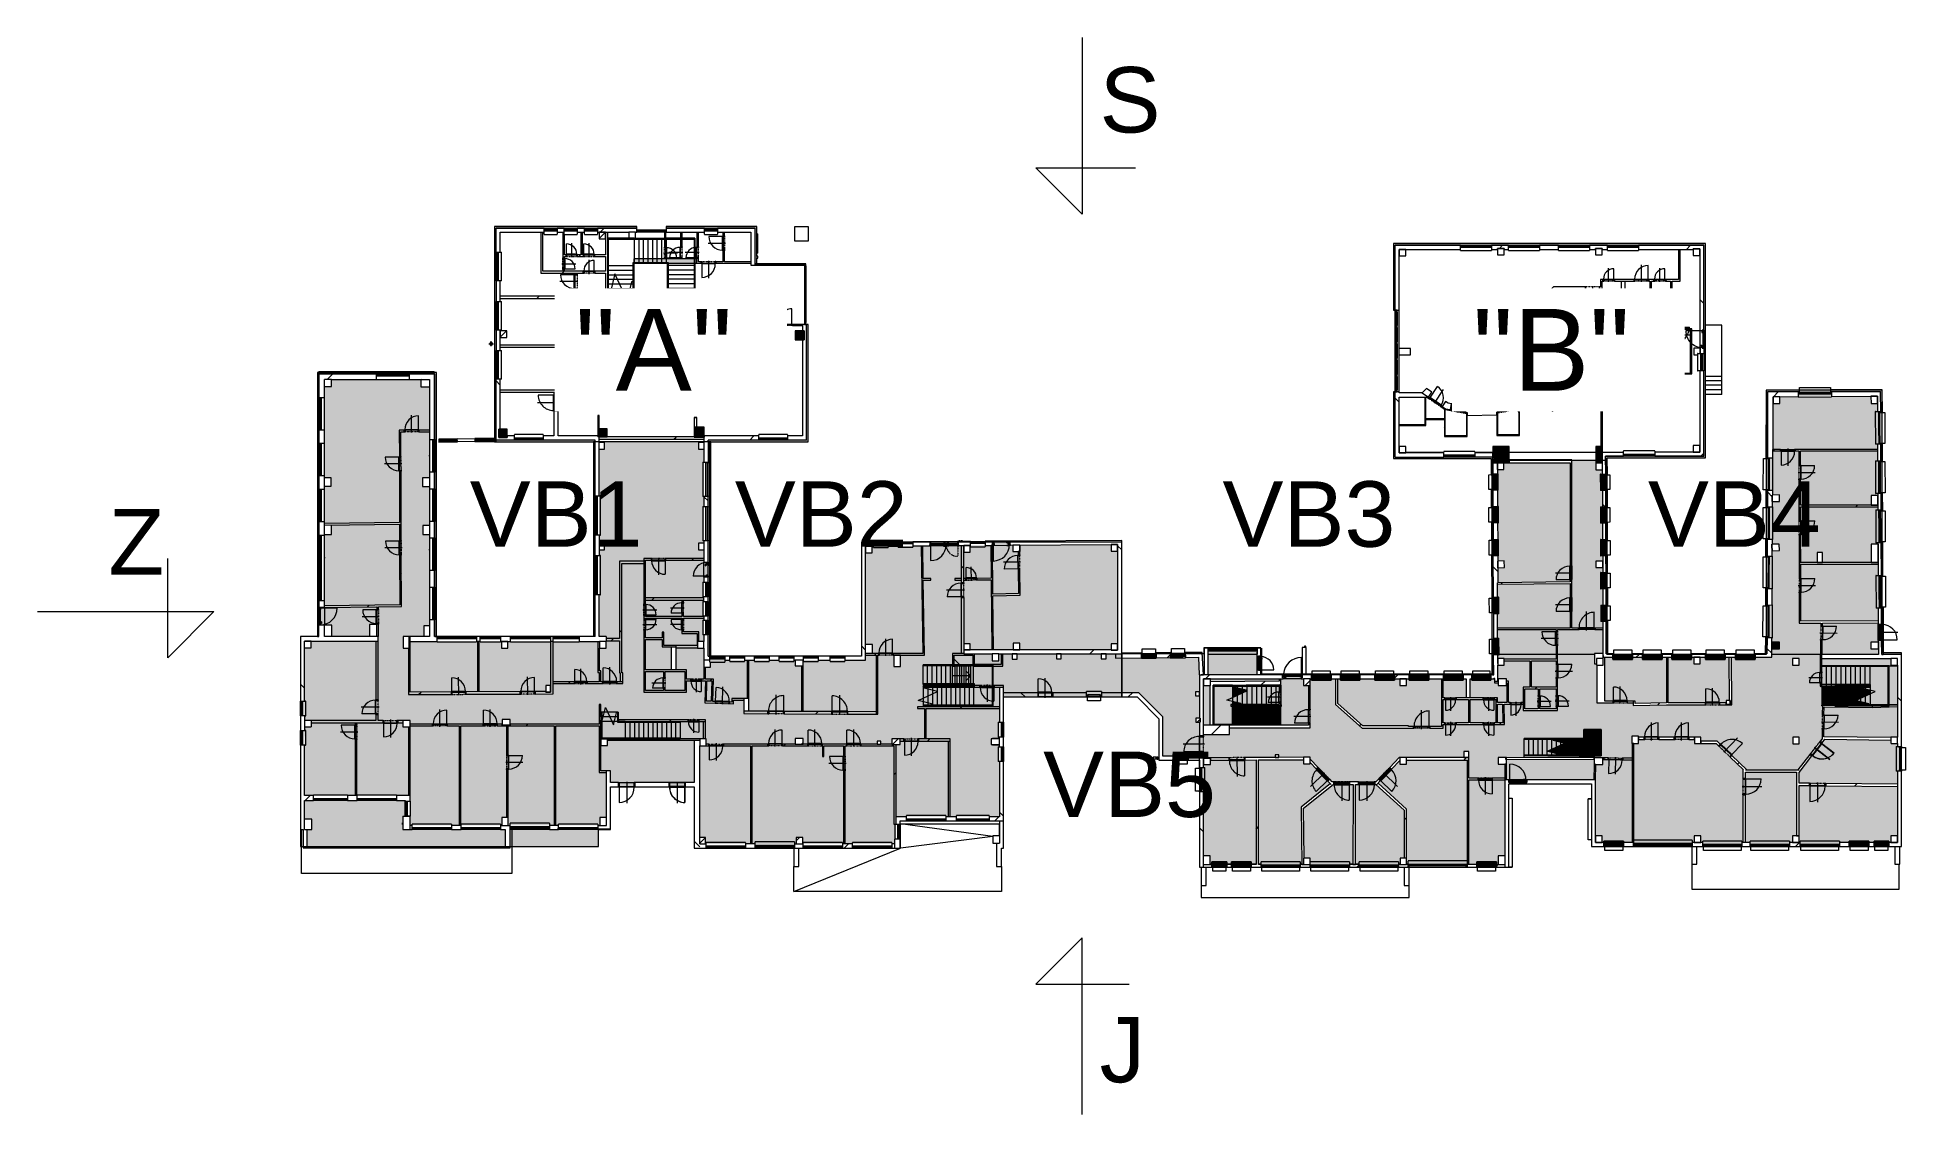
# Model space of a CAD drawing. Header units: millimetres. Extents: x -17526 to 472153, y -45352 to 20466.
# Drawn here: x -17526 to 96640, y -45352 to 20466 of the extents above; entities that cross this region are included whole.
import ezdxf

# ---------------------------------------------------------------- set-up
doc = ezdxf.new("R2010")
doc.units = ezdxf.units.MM
doc.linetypes.add('Čerchovaná se dvěma tečkami', pattern=[2.59, 1, -0.53, 0, -0.53, 0, -0.53])
doc.linetypes.add('Čárkovaná', pattern=[6.35, 3.175, -3.175])
for name, color, linetype, lineweight in [('A-AREA', 32, 'Continuous', 9), ('A-DETL-GENF', 92, 'Continuous', 9), ('A-DETL-THIN', 151, 'Continuous', 9), ('A-DOOR', 31, 'Continuous', 9), ('A-DOOR-FRAM', 31, 'Continuous', 9), ('A-FLOR', 192, 'Continuous', 9), ('A-FLOR-HRAL', 11, 'Continuous', 9), ('A-GENM', 13, 'Continuous', 9), ('A-GLAZ', 151, 'Continuous', 9), ('A-GLAZ-CURT', 52, 'Continuous', 9), ('A-GLAZ-CWMG', 51, 'Continuous', 9), ('A-GLAZ-SILL', 1, 'Continuous', 9), ('A-WALL', 113, 'Continuous', 9), ('A-WALL-PATT', 111, 'Continuous', 9), ('G-ANNO-TEXT', 231, 'Continuous', 9), ('I-FURN', 30, 'Continuous', 9), ('M-EQPM', 50, 'Continuous', 9), ('P-PIPE', 3, 'Continuous', 9), ('P-PIPE-CNTR', 3, 'Continuous', 9), ('Q-SPCQ', 91, 'Continuous', 9), ('S-COLS', 52, 'Continuous', 9), ('S-STRS', 31, 'Continuous', 9), ('S-STRS-ANNO', 31, 'Continuous', 9), ('S-STRS-MBND', 31, 'Continuous', 9)]:
    doc.layers.add(name, color=color, linetype=linetype, lineweight=lineweight)
doc.styles.add('Arial', font='arial.ttf', dxfattribs={"height": 5000})
doc.styles.add('Arial_1', font='arial.ttf', dxfattribs={"height": 4000})
pattern_1 = [(45, (0, 0), (-4242.64, 4242.64), [])]
pattern_2 = [(45, (0, 0), (-7184.2, 7184.2), []), (45, (2874, -3e-12), (-7184.2, 7184.2), []), (45, (8621, -7e-12), (-4310.5, 10057.9), [4064, -2032, 67.06, -1964.94])]
pattern_3 = [(45, (0, 0), (-5747.4, 5747.4), []), (45, (5747, 0), (-5747.4, 5747.4), [2032, -6096]), (135, (10058, 1437), (-5747.4, -5747.4), [4064, -4064]), (0, (7184, 4310.5), (5747.36, 5747.36), [2873.7, -8621]), (90, (10058, 1437), (-5747.36, 5747.36), [2873.7, -8621])]
pattern_4 = [(135.18, (78318, -8269), (-5729, -5765.6), []), (90.182, (75597, 880.5), (-5765.6, 5729), [1016, -10478.7]), (135.18, (75593.6, 1896.5), (-5729, -5765.6), [1016, -7112]), (180.182, (74873, 2612.6), (-5729, -5765.6), [1016, -10478.7]), (225.18, (73857, 2609), (5765.6, -5729), [1016, -7112]), (90.182, (73144, 872.7), (-5765.6, 5729), [1016, -10478.7]), (135.18, (73865, 156.6), (-5729, -5765.6), [1016, -7112]), (180.182, (74880.7, 160), (-5729, -5765.6), [1016, -10478.7]), (225.18, (75597, 880.5), (5765.6, -5729), [1016, -7112]), (135.18, (72207, 3533), (-5729, -5765.6), [2032, -6096])]
pattern_5 = [(225, (80382.5, -17208), (5747, -5747), []), (180, (71224.6, -19900.5), (-5747.4, -5747.4), [1016, -10478.7]), (225, (70209, -19900.5), (5747.4, -5747.4), [1016, -7112]), (270, (69490, -20619), (5747.4, -5747.4), [1016, -10478.7]), (315, (69490, -21635), (5747.4, 5747.4), [1016, -7112]), (180, (71224.6, -22353.3), (-5747.4, -5747.4), [1016, -10478.7]), (225, (71943, -21635), (5747.4, -5747.4), [1016, -7112]), (270, (71943, -20619), (5747.4, -5747.4), [1016, -10478.7]), (315, (71225, -19900.5), (5747.4, 5747.4), [1016, -7112]), (225, (68561, -23282), (5747.4, -5747.4), [2032, -6096])]
pattern_6 = [(45, (89914, -28969), (-5747.4, 5747.4), []), (360, (99071.6, -26277), (5747.4, 5747.4), [1016, -10478.7]), (45, (100088, -26277), (-5747.4, 5747.4), [1016, -7112]), (90, (100806, -25559), (-5747.4, 5747.4), [1016, -10478.7]), (135, (100806, -24543), (-5747.4, -5747.4), [1016, -7112]), (360, (99071.6, -23824.3), (5747.4, 5747.4), [1016, -10478.7]), (45, (98353, -24543), (-5747.4, 5747.4), [1016, -7112]), (90, (98353, -25559), (-5747.4, 5747.4), [1016, -10478.7]), (135, (99072, -26277), (-5747.4, -5747.4), [1016, -7112]), (45, (101735, -22895.5), (-5747.4, 5747.4), [2032, -6096])]
pattern_7 = [(45, (0, 0), (-7184.2, 7184.2), []), (45, (2874, -3e-12), (-7184.2, 7184.2), []), (45, (8621, -8e-12), (-4310.5, 10057.9), [4064, -2032, 67.06, -1964.94])]
pattern_8 = [(45, (0, 0), (-7184.2, 7184.2), []), (45, (2874, -2e-12), (-7184.2, 7184.2), []), (45, (8621, -6e-12), (-4310.5, 10057.9), [4064, -2032, 67.06, -1964.94])]
pattern_9 = [(45, (0, 0), (-7184.2, 7184.2), []), (45, (2874, 0), (-7184.2, 7184.2), []), (45, (8621, 0), (-4310.5, 10057.9), [4064, -2032, 67.06, -1964.94])]
pattern_10 = [(315.27, (71438, -11889.6), (5721, 5774), []), (270.265, (74172.5, -21035), (5773.9, -5720.7), [1016, -10478.7]), (315.265, (74177, -22051), (5720.7, 5774), [1016, -7112]), (0.265, (74899, -22766), (5720.7, 5773.9), [1016, -10478.7]), (45.265, (75915, -22761), (-5774, 5720.7), [1016, -7112]), (270.265, (76625.3, -21023.6), (5773.9, -5720.7), [1016, -10478.7]), (315.265, (75904, -20308.5), (5720.7, 5774), [1016, -7112]), (0.265, (74887.6, -20313), (5720.7, 5773.9), [1016, -10478.7]), (45.265, (74172.5, -21035), (-5774, 5720.7), [1016, -7112]), (315.265, (77566.5, -23682.6), (5720.7, 5774), [2032, -6096])]

msp = doc.modelspace()

# ---------------------------------------------------------------- texts
at = {"layer": 'G-ANNO-TEXT', "color": 7, "char_height": 4000, "attachment_point": 1, "style": 'Arial_1'}
for s, insert, width in [('\\fArial|b0|i0|c238|p34|;S', (47382, 18653), 4649.79), ('VB1', (8893, -6656), 13147.67), ('VB2', (25093, -6656), 13147.67), ('VB3', (54893, -6656), 13147.67), ('VB4', (80893, -6656), 13147.67), ('\\fArial|b0|i0|c238|p34|;Z', (-13180, -8358), 4168.77), ('VB5', (43930, -23167), 13147.67), ('\\fArial|b0|i0|c238|p34|;J', (47382, -39378), 3527.43)]:
    msp.add_mtext(s, dxfattribs=dict(at, insert=insert, width=width))

# ---------------------------------------------------------------- blocks, each defined once
blk = doc.blocks.new('DVERE_1k_oblozka - DD03_01_800x1970_koupelna-1549491-Mapka _ závislý 3')
at = {"layer": 'A-DOOR'}
for p, q in [((-450, 53), (-400, 53)), ((-450, -47), (-450, 53)), ((-400, 53), (-400, -47)), ((0, 103), (0, -947)), ((400, 53), (450, 53)), ((400, -47), (400, 53)), ((450, 53), (450, -47)), ((-400, -47), (-450, -47)), ((-415, -47), (-415, -907)), ((-415, -62), (-400, -62)), ((-415, -77), (-415, -62)), ((415, -77), (-415, -77)), ((-400, -37), (400, -37)), ((305, -77), (-305, -77)), ((450, -47), (400, -47)), ((400, -62), (415, -62)), ((415, -77), (415, -47)), ((415, -62), (415, -77))]:
    blk.add_line(p, q, dxfattribs=at)
at = {"layer": 'A-DOOR', "linetype": 'Čerchovaná se dvěma tečkami'}
for p, q in [((-400, 53), (400, 53)), ((-400, -47), (400, -47))]:
    blk.add_line(p, q, dxfattribs=at)
at = {"layer": 'A-DOOR'}
blk.add_arc((-415, -77), 830, 270, 0, dxfattribs=at)
at = {"layer": 'A-DOOR-FRAM'}
for p, q in [((-450, 53), (-400, 53)), ((-400, 53), (-400, -47)), ((400, -47), (400, 53)), ((450, 53), (400, 53)), ((-400, -47), (-450, -47)), ((400, -47), (450, -47))]:
    blk.add_line(p, q, dxfattribs=at)
blk = doc.blocks.new('OKNO_4k_ - OKNO_4k_4000x1460-1966617-Mapka _ závislý 3')
at = {"layer": 'A-GLAZ'}
for p, q in [((-2000, 166), (2000, 166)), ((-2000, 115), (-2000, 166)), ((2000, 115), (-2000, 115)), ((-2000, 115), (2000, 115)), ((-2000, 35), (-2000, 115)), ((2000, 35), (-2000, 35)), ((2000, 166), (2000, 115)), ((2000, 115), (2000, 35))]:
    blk.add_line(p, q, dxfattribs=at)
blk = doc.blocks.new('OKNO_dvere vchod_1k_nadsvetlik - vstupni dvere 1100_2435-971794-Mapka _ závislý 3')
at = {"layer": 'A-GLAZ'}
for p, q in [((-995, -85), (-995, 950)), ((-1040, -85), (-960, -85)), ((-1040, -165), (-1040, -85)), ((-1040, -164), (-1035, -164)), ((-1040, -166), (-1040, -164)), ((-960, -165), (-1040, -165)), ((-1035, -166), (-1040, -166)), ((-1035, -164), (-1035, -166)), ((-995, -65), (-900, -65)), ((-995, -85), (-995, -65)), ((-995, -65), (-995, -85)), ((-900, -65), (-995, -65)), ((-960, -85), (-995, -85)), ((-960, -145), (-960, -85)), ((-960, -85), (-960, -165)), ((-900, -145), (-960, -145)), ((-960, -165), (-20, -165)), ((-900, -65), (-900, -145)), ((-80, -65), (-900, -65)), ((-900, -145), (-80, -145)), ((-147, -15), (-37, -15)), ((-37, -15), (-147, -15)), ((-147, -15), (-147, -28)), ((-147, -28), (-147, -15)), ((-147, -28), (-37, -28)), ((-37, -28), (-147, -28)), ((-147, -182), (-37, -182)), ((-37, -182), (-147, -182)), ((-147, -195), (-147, -182)), ((-147, -182), (-147, -195)), ((-147, -195), (-37, -195)), ((-37, -195), (-147, -195)), ((-80, -65), (15, -65)), ((-80, -145), (-80, -65)), ((15, -65), (-80, -65)), ((-20, -145), (-80, -145)), ((-70, -55), (-70, -155)), ((-24, -55), (-70, -55)), ((-24, -55), (-70, -55)), ((-24, -55), (-70, -55)), ((-24, -55), (-70, -55)), ((-70, -155), (-24, -155)), ((-70, -155), (-24, -155)), ((-70, -155), (-24, -155)), ((-70, -155), (-24, -155)), ((-57, -28), (-57, -182)), ((-37, -28), (-57, -28)), ((-37, -28), (-57, -28)), ((-57, -182), (-37, -182)), ((-57, -182), (-37, -182)), ((-51, -55), (-43, -55)), ((-51, -55), (-43, -55)), ((-43, -155), (-51, -155)), ((-43, -155), (-51, -155)), ((-37, -15), (-37, -28)), ((-37, -15), (-37, -28)), ((-37, -182), (-37, -28)), ((-37, -182), (-37, -195)), ((-37, -182), (-37, -195)), ((-24, -155), (-24, -55)), ((-24, -84), (-24, -55)), ((15, -85), (-20, -85)), ((-20, -85), (-20, -145)), ((-20, -85), (60, -85)), ((-20, -165), (-20, -85)), ((60, -165), (-20, -165)), ((15, -65), (15, -85)), ((15, -65), (15, -85)), ((55, -164), (60, -164)), ((55, -166), (55, -164)), ((60, -166), (55, -166)), ((60, -85), (60, -165)), ((60, -164), (60, -166))]:
    blk.add_line(p, q, dxfattribs=at)
blk.add_arc((-995, -85), 1035, 360, 90, dxfattribs=at)
at = {"layer": 'A-GLAZ-SILL'}
blk.add_line((-1040, 165), (60, 165), dxfattribs=at)
blk = doc.blocks.new('OKNO_2k_ - OKNO_2k_1750 x 1750-1963716-Mapka _ závislý 3')
at = {"layer": 'A-GLAZ'}
for p, q in [((-875, 126), (875, 126)), ((-875, 75), (-875, 126)), ((875, 75), (-875, 75)), ((-875, 75), (875, 75)), ((-875, -5), (-875, 75)), ((875, 126), (875, 75)), ((875, 75), (875, -5)), ((875, -5), (-875, -5))]:
    blk.add_line(p, q, dxfattribs=at)
blk = doc.blocks.new('DVERE_1k_oblozka - DD03_01_800x1970_koupelna-1549495-Mapka _ závislý 3')
at = {"layer": 'A-DOOR'}
for p, q in [((-400, 47), (-450, 47)), ((-450, 47), (-450, -53)), ((-415, 47), (-415, 907)), ((415, 77), (-415, 77)), ((-415, 77), (-415, 62)), ((-415, 62), (-400, 62)), ((-400, -53), (-400, 47)), ((-400, 37), (400, 37)), ((305, 77), (-305, 77)), ((0, -103), (0, 947)), ((400, 62), (415, 62)), ((450, 47), (400, 47)), ((400, 47), (400, -53)), ((415, 62), (415, 77)), ((415, 77), (415, 47)), ((450, -53), (450, 47)), ((-450, -53), (-400, -53)), ((400, -53), (450, -53))]:
    blk.add_line(p, q, dxfattribs=at)
at = {"layer": 'A-DOOR', "linetype": 'Čerchovaná se dvěma tečkami'}
for p, q in [((-400, 47), (400, 47)), ((-400, -53), (400, -53))]:
    blk.add_line(p, q, dxfattribs=at)
at = {"layer": 'A-DOOR'}
blk.add_arc((-415, 77), 830, 360, 90, dxfattribs=at)
at = {"layer": 'A-DOOR-FRAM'}
for p, q in [((-400, 47), (-450, 47)), ((-400, -53), (-400, 47)), ((400, 47), (400, -53)), ((400, 47), (450, 47)), ((-450, -53), (-400, -53)), ((450, -53), (400, -53))]:
    blk.add_line(p, q, dxfattribs=at)
blk = doc.blocks.new('DVERE_1k_oblozka - DD03_01_800x1970_koupelna-1549494-Mapka _ závislý 3')
at = {"layer": 'A-DOOR'}
for p, q in [((-450, 78), (-400, 78)), ((-450, -72), (-450, 78)), ((-400, 78), (-400, -72)), ((0, 128), (0, -972)), ((400, 78), (450, 78)), ((400, -72), (400, 78)), ((450, 78), (450, -72)), ((-400, -72), (-450, -72)), ((-415, -72), (-415, -932)), ((-415, -87), (-400, -87)), ((-415, -102), (-415, -87)), ((415, -102), (-415, -102)), ((-400, -62), (400, -62)), ((305, -102), (-305, -102)), ((450, -72), (400, -72)), ((400, -87), (415, -87)), ((415, -102), (415, -72)), ((415, -87), (415, -102))]:
    blk.add_line(p, q, dxfattribs=at)
at = {"layer": 'A-DOOR', "linetype": 'Čerchovaná se dvěma tečkami'}
for p, q in [((-400, 78), (400, 78)), ((-400, -72), (400, -72))]:
    blk.add_line(p, q, dxfattribs=at)
at = {"layer": 'A-DOOR'}
blk.add_arc((-415, -102), 830, 270, 0, dxfattribs=at)
at = {"layer": 'A-DOOR-FRAM'}
for p, q in [((-450, 78), (-400, 78)), ((-400, 78), (-400, -72)), ((400, -72), (400, 78)), ((450, 78), (400, 78)), ((-400, -72), (-450, -72)), ((400, -72), (450, -72))]:
    blk.add_line(p, q, dxfattribs=at)
blk = doc.blocks.new('DVERE_1k_oblozka - DD03_01_800x1970_koupelna-1549493-Mapka _ závislý 3')
at = {"layer": 'A-DOOR'}
for p, q in [((-400, 72), (-450, 72)), ((-450, 72), (-450, -78)), ((-415, 72), (-415, 932)), ((415, 102), (-415, 102)), ((-415, 102), (-415, 87)), ((-415, 87), (-400, 87)), ((-400, -78), (-400, 72)), ((-400, 62), (400, 62)), ((305, 102), (-305, 102)), ((0, -128), (0, 972)), ((400, 87), (415, 87)), ((450, 72), (400, 72)), ((400, 72), (400, -78)), ((415, 87), (415, 102)), ((415, 102), (415, 72)), ((450, -78), (450, 72)), ((-450, -78), (-400, -78)), ((400, -78), (450, -78))]:
    blk.add_line(p, q, dxfattribs=at)
at = {"layer": 'A-DOOR', "linetype": 'Čerchovaná se dvěma tečkami'}
for p, q in [((-400, 72), (400, 72)), ((-400, -78), (400, -78))]:
    blk.add_line(p, q, dxfattribs=at)
at = {"layer": 'A-DOOR'}
blk.add_arc((-415, 102), 830, 360, 90, dxfattribs=at)
at = {"layer": 'A-DOOR-FRAM'}
for p, q in [((-400, 72), (-450, 72)), ((-400, -78), (-400, 72)), ((400, 72), (400, -78)), ((400, 72), (450, 72)), ((-450, -78), (-400, -78)), ((450, -78), (400, -78))]:
    blk.add_line(p, q, dxfattribs=at)
blk = doc.blocks.new('DVERE_1k_oblozka - DD03_01_800x1970_koupelna-1549492-Mapka _ závislý 3')
at = {"layer": 'A-DOOR'}
for p, q in [((-450, 53), (-400, 53)), ((-450, -47), (-450, 53)), ((-400, 53), (-400, -47)), ((0, 103), (0, -947)), ((400, 53), (450, 53)), ((400, -47), (400, 53)), ((450, 53), (450, -47)), ((-400, -47), (-450, -47)), ((-415, -47), (-415, -907)), ((-415, -62), (-400, -62)), ((-415, -77), (-415, -62)), ((415, -77), (-415, -77)), ((-400, -37), (400, -37)), ((305, -77), (-305, -77)), ((450, -47), (400, -47)), ((400, -62), (415, -62)), ((415, -77), (415, -47)), ((415, -62), (415, -77))]:
    blk.add_line(p, q, dxfattribs=at)
at = {"layer": 'A-DOOR', "linetype": 'Čerchovaná se dvěma tečkami'}
for p, q in [((-400, 53), (400, 53)), ((-400, -47), (400, -47))]:
    blk.add_line(p, q, dxfattribs=at)
at = {"layer": 'A-DOOR'}
blk.add_arc((-415, -77), 830, 270, 0, dxfattribs=at)
at = {"layer": 'A-DOOR-FRAM'}
for p, q in [((-450, 53), (-400, 53)), ((-400, 53), (-400, -47)), ((400, -47), (400, 53)), ((450, 53), (400, 53)), ((-400, -47), (-450, -47)), ((400, -47), (450, -47))]:
    blk.add_line(p, q, dxfattribs=at)
blk = doc.blocks.new('DVERE_1k_oblozka - DD03_01_800x1970_koupelna-1549498-Mapka _ závislý 3')
at = {"layer": 'A-DOOR'}
for p, q in [((-400, 47), (-450, 47)), ((-450, 47), (-450, -53)), ((-415, 47), (-415, 907)), ((415, 77), (-415, 77)), ((-415, 77), (-415, 62)), ((-415, 62), (-400, 62)), ((-400, -53), (-400, 47)), ((-400, 37), (400, 37)), ((305, 77), (-305, 77)), ((0, -103), (0, 947)), ((400, 62), (415, 62)), ((450, 47), (400, 47)), ((400, 47), (400, -53)), ((415, 62), (415, 77)), ((415, 77), (415, 47)), ((450, -53), (450, 47)), ((-450, -53), (-400, -53)), ((400, -53), (450, -53))]:
    blk.add_line(p, q, dxfattribs=at)
at = {"layer": 'A-DOOR', "linetype": 'Čerchovaná se dvěma tečkami'}
for p, q in [((-400, 47), (400, 47)), ((-400, -53), (400, -53))]:
    blk.add_line(p, q, dxfattribs=at)
at = {"layer": 'A-DOOR'}
blk.add_arc((-415, 77), 830, 360, 90, dxfattribs=at)
at = {"layer": 'A-DOOR-FRAM'}
for p, q in [((-400, 47), (-450, 47)), ((-400, -53), (-400, 47)), ((400, 47), (400, -53)), ((400, 47), (450, 47)), ((-450, -53), (-400, -53)), ((450, -53), (400, -53))]:
    blk.add_line(p, q, dxfattribs=at)
blk = doc.blocks.new('DVERE_1k_oblozka - DD03_01_700x1970_koupelna-1549497-Mapka _ závislý 3')
at = {"layer": 'A-DOOR'}
for p, q in [((-350, 47), (-400, 47)), ((-400, 47), (-400, -53)), ((-365, 47), (-365, 807)), ((365, 77), (-365, 77)), ((-365, 77), (-365, 62)), ((-365, 62), (-350, 62)), ((-350, -53), (-350, 47)), ((-350, 37), (350, 37)), ((255, 77), (-255, 77)), ((0, -103), (0, 847)), ((350, 62), (365, 62)), ((400, 47), (350, 47)), ((350, 47), (350, -53)), ((365, 62), (365, 77)), ((365, 77), (365, 47)), ((400, -53), (400, 47)), ((-400, -53), (-350, -53)), ((350, -53), (400, -53))]:
    blk.add_line(p, q, dxfattribs=at)
at = {"layer": 'A-DOOR', "linetype": 'Čerchovaná se dvěma tečkami'}
for p, q in [((-350, 47), (350, 47)), ((-350, -53), (350, -53))]:
    blk.add_line(p, q, dxfattribs=at)
at = {"layer": 'A-DOOR'}
blk.add_arc((-365, 77), 730, 360, 90, dxfattribs=at)
at = {"layer": 'A-DOOR-FRAM'}
for p, q in [((-350, 47), (-400, 47)), ((-350, -53), (-350, 47)), ((350, 47), (350, -53)), ((350, 47), (400, 47)), ((-400, -53), (-350, -53)), ((400, -53), (350, -53))]:
    blk.add_line(p, q, dxfattribs=at)
blk = doc.blocks.new('DVERE_1k_oblozka - DD03_01_900x1970_koupelna-1549502-Mapka _ závislý 3')
at = {"layer": 'A-DOOR'}
for p, q in [((-500, 78), (-450, 78)), ((-500, -72), (-500, 78)), ((-450, 78), (-450, -72)), ((0, 128), (0, -1072)), ((450, 78), (500, 78)), ((450, -72), (450, 78)), ((500, 78), (500, -72)), ((-450, -72), (-500, -72)), ((-465, -72), (-465, -1032)), ((-465, -87), (-450, -87)), ((-465, -102), (-465, -87)), ((465, -102), (-465, -102)), ((-450, -62), (450, -62)), ((355, -102), (-355, -102)), ((500, -72), (450, -72)), ((450, -87), (465, -87)), ((465, -102), (465, -72)), ((465, -87), (465, -102))]:
    blk.add_line(p, q, dxfattribs=at)
at = {"layer": 'A-DOOR', "linetype": 'Čerchovaná se dvěma tečkami'}
for p, q in [((-450, 78), (450, 78)), ((-450, -72), (450, -72))]:
    blk.add_line(p, q, dxfattribs=at)
at = {"layer": 'A-DOOR'}
blk.add_arc((-465, -102), 930, 270, 0, dxfattribs=at)
at = {"layer": 'A-DOOR-FRAM'}
for p, q in [((-500, 78), (-450, 78)), ((-450, 78), (-450, -72)), ((450, -72), (450, 78)), ((500, 78), (450, 78)), ((-450, -72), (-500, -72)), ((450, -72), (500, -72))]:
    blk.add_line(p, q, dxfattribs=at)
blk = doc.blocks.new('DVERE_1k_oblozka - DD03_01_600x1970_koupelna-1549500-Mapka _ závislý 3')
at = {"layer": 'A-DOOR'}
for p, q in [((-300, 47), (-350, 47)), ((-350, 47), (-350, -53)), ((-315, 47), (-315, 707)), ((315, 77), (-315, 77)), ((-315, 77), (-315, 62)), ((-315, 62), (-300, 62)), ((-300, -53), (-300, 47)), ((-300, 37), (300, 37)), ((205, 77), (-205, 77)), ((0, -103), (0, 747)), ((300, 62), (315, 62)), ((350, 47), (300, 47)), ((300, 47), (300, -53)), ((315, 62), (315, 77)), ((315, 77), (315, 47)), ((350, -53), (350, 47)), ((-350, -53), (-300, -53)), ((300, -53), (350, -53))]:
    blk.add_line(p, q, dxfattribs=at)
at = {"layer": 'A-DOOR', "linetype": 'Čerchovaná se dvěma tečkami'}
for p, q in [((-300, 47), (300, 47)), ((-300, -53), (300, -53))]:
    blk.add_line(p, q, dxfattribs=at)
at = {"layer": 'A-DOOR'}
blk.add_arc((-315, 77), 630, 360, 90, dxfattribs=at)
at = {"layer": 'A-DOOR-FRAM'}
for p, q in [((-300, 47), (-350, 47)), ((-300, -53), (-300, 47)), ((300, 47), (300, -53)), ((300, 47), (350, 47)), ((-350, -53), (-300, -53)), ((350, -53), (300, -53))]:
    blk.add_line(p, q, dxfattribs=at)
blk = doc.blocks.new('DVERE_1k_oblozka - DD03_01_800x1970_koupelna-2284058-Mapka _ závislý 3')
at = {"layer": 'A-DOOR'}
for p, q in [((-400, 122), (-450, 122)), ((-450, 122), (-450, -128)), ((-415, 122), (-415, 982)), ((415, 152), (-415, 152)), ((-415, 152), (-415, 137)), ((-415, 137), (-400, 137)), ((-400, -128), (-400, 122)), ((-400, 112), (400, 112)), ((305, 152), (-305, 152)), ((0, -178), (0, 1022)), ((400, 137), (415, 137)), ((450, 122), (400, 122)), ((400, 122), (400, -128)), ((415, 137), (415, 152)), ((415, 152), (415, 122)), ((450, -128), (450, 122)), ((-450, -128), (-400, -128)), ((400, -128), (450, -128))]:
    blk.add_line(p, q, dxfattribs=at)
at = {"layer": 'A-DOOR', "linetype": 'Čerchovaná se dvěma tečkami'}
for p, q in [((-400, 122), (400, 122)), ((-400, -128), (400, -128))]:
    blk.add_line(p, q, dxfattribs=at)
at = {"layer": 'A-DOOR'}
blk.add_arc((-415, 152), 830, 360, 90, dxfattribs=at)
at = {"layer": 'A-DOOR-FRAM'}
for p, q in [((-400, 122), (-450, 122)), ((-400, -128), (-400, 122)), ((400, 122), (400, -128)), ((400, 122), (450, 122)), ((-450, -128), (-400, -128)), ((450, -128), (400, -128))]:
    blk.add_line(p, q, dxfattribs=at)
blk = doc.blocks.new('Betonový čtvercový sloup - 850 x 850-1550239-Mapka _ závislý 3')
at = {"layer": 'S-COLS'}
for p, q in [((425, 425), (-425, 425)), ((-425, 425), (-425, -425)), ((425, -425), (425, 425)), ((-425, -425), (425, -425))]:
    blk.add_line(p, q, dxfattribs=at)
blk = doc.blocks.new('OKNO_2k_ - OKNO_2k_1900x1400-1963744-Mapka _ závislý 3')
at = {"layer": 'A-GLAZ'}
for p, q in [((-950, 126), (950, 126)), ((-950, 75), (-950, 126)), ((950, 75), (-950, 75)), ((-950, 75), (950, 75)), ((-950, -5), (-950, 75)), ((950, 126), (950, 75)), ((950, 75), (950, -5)), ((950, -5), (-950, -5))]:
    blk.add_line(p, q, dxfattribs=at)
blk = doc.blocks.new('DVERE_1k_oblozka - DD03_01_800x1970_koupelna-V1-Mapka _ závislý 3')
at = {"layer": 'A-DOOR'}
for p, q in [((-450, 53), (-400, 53)), ((-450, -47), (-450, 53)), ((-400, 53), (-400, -47)), ((0, 103), (0, -947)), ((400, 53), (450, 53)), ((400, -47), (400, 53)), ((450, 53), (450, -47)), ((-400, -47), (-450, -47)), ((-415, -47), (-415, -907)), ((-415, -62), (-400, -62)), ((-415, -77), (-415, -62)), ((415, -77), (-415, -77)), ((-400, -37), (400, -37)), ((-400, -62), (-400, -40)), ((305, -77), (-305, -77)), ((400, -40), (400, -62)), ((450, -47), (400, -47)), ((400, -62), (415, -62)), ((415, -77), (415, -47)), ((415, -62), (415, -77))]:
    blk.add_line(p, q, dxfattribs=at)
at = {"layer": 'A-DOOR', "linetype": 'Čerchovaná se dvěma tečkami'}
for p, q in [((-400, 53), (400, 53)), ((-400, -47), (400, -47))]:
    blk.add_line(p, q, dxfattribs=at)
at = {"layer": 'A-DOOR'}
blk.add_arc((-415, -77), 830, 270, 0, dxfattribs=at)
at = {"layer": 'A-DOOR-FRAM'}
for p, q in [((-450, 53), (-400, 53)), ((-400, 53), (-400, -47)), ((400, -47), (400, 53)), ((450, 53), (400, 53)), ((-400, -47), (-450, -47)), ((400, -47), (450, -47))]:
    blk.add_line(p, q, dxfattribs=at)
blk = doc.blocks.new('DVERE_1k_oblozka - DD03_01_600x1970_koupelna-1549499-Mapka _ závislý 3')
at = {"layer": 'A-DOOR'}
for p, q in [((-350, 53), (-300, 53)), ((-350, -47), (-350, 53)), ((-300, 53), (-300, -47)), ((0, 103), (0, -747)), ((300, 53), (350, 53)), ((300, -47), (300, 53)), ((350, 53), (350, -47)), ((-300, -47), (-350, -47)), ((-315, -47), (-315, -707)), ((-315, -62), (-300, -62)), ((-315, -77), (-315, -62)), ((315, -77), (-315, -77)), ((-300, -37), (300, -37)), ((205, -77), (-205, -77)), ((350, -47), (300, -47)), ((300, -62), (315, -62)), ((315, -77), (315, -47)), ((315, -62), (315, -77))]:
    blk.add_line(p, q, dxfattribs=at)
at = {"layer": 'A-DOOR', "linetype": 'Čerchovaná se dvěma tečkami'}
for p, q in [((-300, 53), (300, 53)), ((-300, -47), (300, -47))]:
    blk.add_line(p, q, dxfattribs=at)
at = {"layer": 'A-DOOR'}
blk.add_arc((-315, -77), 630, 270, 0, dxfattribs=at)
at = {"layer": 'A-DOOR-FRAM'}
for p, q in [((-350, 53), (-300, 53)), ((-300, 53), (-300, -47)), ((300, -47), (300, 53)), ((350, 53), (300, 53)), ((-300, -47), (-350, -47)), ((300, -47), (350, -47))]:
    blk.add_line(p, q, dxfattribs=at)
blk = doc.blocks.new('DVERE_1k_oblozka - DD03_01_800x1970_koupelna-V2-Mapka _ závislý 3')
at = {"layer": 'A-DOOR'}
for p, q in [((-400, 47), (-450, 47)), ((-450, 47), (-450, -53)), ((-415, 47), (-415, 907)), ((415, 77), (-415, 77)), ((-415, 77), (-415, 62)), ((-415, 62), (-415, 77)), ((-415, 62), (-400, 62)), ((-400, -53), (-400, 47)), ((-400, 37), (400, 37)), ((305, 77), (-305, 77)), ((0, -103), (0, 947)), ((400, 62), (415, 62)), ((415, 62), (400, 62)), ((450, 47), (400, 47)), ((400, 47), (400, -53)), ((415, 62), (415, 77)), ((415, 77), (415, 47)), ((450, -53), (450, 47)), ((-450, -53), (-400, -53)), ((400, -53), (450, -53))]:
    blk.add_line(p, q, dxfattribs=at)
at = {"layer": 'A-DOOR', "linetype": 'Čerchovaná se dvěma tečkami'}
for p, q in [((-400, 47), (400, 47)), ((-400, -53), (400, -53))]:
    blk.add_line(p, q, dxfattribs=at)
at = {"layer": 'A-DOOR'}
blk.add_arc((-415, 77), 830, 360, 90, dxfattribs=at)
at = {"layer": 'A-DOOR-FRAM'}
for p, q in [((-400, 47), (-450, 47)), ((-400, -53), (-400, 47)), ((400, 47), (400, -53)), ((400, 47), (450, 47)), ((-450, -53), (-400, -53)), ((450, -53), (400, -53))]:
    blk.add_line(p, q, dxfattribs=at)
blk = doc.blocks.new('OKNO_2k_ - OKNO_2k_1750 x 1750-1963735-Mapka _ závislý 3')
at = {"layer": 'A-GLAZ'}
for p, q in [((-875, 5), (875, 5)), ((-875, -75), (-875, 5)), ((875, 5), (875, -75)), ((-875, -75), (875, -75)), ((-875, -126), (-875, -75)), ((875, -75), (-875, -75)), ((875, -126), (-875, -126)), ((875, -75), (875, -126))]:
    blk.add_line(p, q, dxfattribs=at)
blk = doc.blocks.new('Betonový pravoúhlý sloup - 400 x 480mm-2012646-Mapka _ závislý 3')
at = {"layer": 'S-COLS'}
blk.add_hatch(color=133, dxfattribs=at).paths.add_polyline_path([(-200, -240), (200, -240), (200, 240), (-200, 240)])
for p, q in [((200, 240), (-200, 240)), ((-200, 240), (-200, -240)), ((200, -240), (200, 240)), ((-200, -240), (200, -240))]:
    blk.add_line(p, q, dxfattribs=at)
blk = doc.blocks.new('DVERE_1k_oblozka - DD03_01_900x1970_koupelna-1549517-Mapka _ závislý 3')
at = {"layer": 'A-DOOR'}
h = blk.add_hatch(color=151, dxfattribs=at)
h.paths.add_polyline_path([(-500, -72), (-450, -72), (-450, 78), (-500, 78)])
h.paths.add_polyline_path([(450, -72), (500, -72), (500, 78), (450, 78)])
blk.add_hatch(color=151, dxfattribs=at).paths.add_polyline_path([(465, -102), (450, -62), (-450, -72), (-465, -102), (-126, -102)])
for p, q in [((-500, 78), (-450, 78)), ((-500, -72), (-500, 78)), ((-450, 78), (-450, -72)), ((0, 128), (0, -1072)), ((450, 78), (500, 78)), ((450, -72), (450, 78)), ((500, 78), (500, -72)), ((-450, -72), (-500, -72)), ((-465, -72), (-465, -1032)), ((-465, -87), (-450, -87)), ((-465, -102), (-465, -87)), ((465, -102), (-465, -102)), ((-450, -62), (450, -62)), ((355, -102), (-355, -102)), ((500, -72), (450, -72)), ((450, -87), (465, -87)), ((465, -102), (465, -72)), ((465, -87), (465, -102))]:
    blk.add_line(p, q, dxfattribs=at)
at = {"layer": 'A-DOOR', "linetype": 'Čerchovaná se dvěma tečkami'}
for p, q in [((-450, 78), (450, 78)), ((-450, -72), (450, -72))]:
    blk.add_line(p, q, dxfattribs=at)
at = {"layer": 'A-DOOR'}
blk.add_arc((-465, -102), 930, 270, 0, dxfattribs=at)
at = {"layer": 'A-DOOR-FRAM'}
for p, q in [((-500, 78), (-450, 78)), ((-450, 78), (-450, -72)), ((450, -72), (450, 78)), ((500, 78), (450, 78)), ((-450, -72), (-500, -72)), ((450, -72), (500, -72))]:
    blk.add_line(p, q, dxfattribs=at)
blk = doc.blocks.new('DVERE_1k_oblozka - DD03_01_900x1970_koupelna-1549516-Mapka _ závislý 3')
at = {"layer": 'A-DOOR'}
h = blk.add_hatch(color=151, dxfattribs=at)
h.paths.add_polyline_path([(-450, 72), (-500, 72), (-500, -78), (-450, -78)])
h.paths.add_polyline_path([(450, 72), (450, -78), (500, -78), (500, 72)])
blk.add_hatch(color=151, dxfattribs=at).paths.add_polyline_path([(-465, 102), (-450, 62), (450, 72), (465, 102), (-377, 102)])
for p, q in [((-450, 72), (-500, 72)), ((-500, 72), (-500, -78)), ((-465, 72), (-465, 1032)), ((465, 102), (-465, 102)), ((-465, 102), (-465, 87)), ((-465, 87), (-450, 87)), ((-450, -78), (-450, 72)), ((-450, 62), (450, 62)), ((355, 102), (-355, 102)), ((0, -128), (0, 1072)), ((450, 87), (465, 87)), ((500, 72), (450, 72)), ((450, 72), (450, -78)), ((465, 87), (465, 102)), ((465, 102), (465, 72)), ((500, -78), (500, 72)), ((-500, -78), (-450, -78)), ((450, -78), (500, -78))]:
    blk.add_line(p, q, dxfattribs=at)
at = {"layer": 'A-DOOR', "linetype": 'Čerchovaná se dvěma tečkami'}
for p, q in [((-450, 72), (450, 72)), ((-450, -78), (450, -78))]:
    blk.add_line(p, q, dxfattribs=at)
at = {"layer": 'A-DOOR'}
blk.add_arc((-465, 102), 930, 360, 90, dxfattribs=at)
at = {"layer": 'A-DOOR-FRAM'}
for p, q in [((-450, 72), (-500, 72)), ((-450, -78), (-450, 72)), ((450, 72), (450, -78)), ((450, 72), (500, 72)), ((-500, -78), (-450, -78)), ((500, -78), (450, -78))]:
    blk.add_line(p, q, dxfattribs=at)
blk = doc.blocks.new('DVERE_1k_oblozka - DD03_01_900x1970_koupelna-1549515-Mapka _ závislý 3')
at = {"layer": 'A-DOOR'}
h = blk.add_hatch(color=151, dxfattribs=at)
h.paths.add_polyline_path([(-500, -72), (-450, -72), (-450, 78), (-500, 78), (-500, -28)])
h.paths.add_polyline_path([(450, -72), (500, -72), (500, 78), (450, 78)])
blk.add_hatch(color=151, dxfattribs=at).paths.add_polyline_path([(-465, -102), (450, -87), (440, -62), (-450, -80), (-450, -87)])
for p, q in [((-500, 78), (-450, 78)), ((-500, -72), (-500, 78)), ((-450, 78), (-450, -72)), ((0, 128), (0, -1072)), ((450, 78), (500, 78)), ((450, -72), (450, 78)), ((500, 78), (500, -72)), ((-450, -72), (-500, -72)), ((-465, -72), (-465, -1032)), ((-465, -87), (-450, -87)), ((-465, -102), (-465, -87)), ((-465, -87), (-465, -102)), ((-450, -87), (-465, -87)), ((465, -102), (-465, -102)), ((-450, -62), (450, -62)), ((-450, -87), (-450, -80)), ((355, -102), (-355, -102)), ((450, -62), (450, -87)), ((500, -72), (450, -72)), ((450, -87), (465, -87)), ((465, -87), (450, -87)), ((465, -102), (465, -72)), ((465, -87), (465, -102)), ((465, -102), (465, -87))]:
    blk.add_line(p, q, dxfattribs=at)
at = {"layer": 'A-DOOR', "linetype": 'Čerchovaná se dvěma tečkami'}
for p, q in [((-450, 78), (450, 78)), ((-450, -72), (450, -72))]:
    blk.add_line(p, q, dxfattribs=at)
at = {"layer": 'A-DOOR'}
blk.add_arc((-465, -102), 930, 270, 0, dxfattribs=at)
at = {"layer": 'A-DOOR-FRAM'}
for p, q in [((-500, 78), (-450, 78)), ((-450, 78), (-450, -72)), ((450, -72), (450, 78)), ((500, 78), (450, 78)), ((-450, -72), (-500, -72)), ((450, -72), (500, -72))]:
    blk.add_line(p, q, dxfattribs=at)
blk = doc.blocks.new('DVERE_1k_oblozka - DD03_01_900x1970_koupelna-V3-Mapka _ závislý 3')
at = {"layer": 'A-DOOR'}
h = blk.add_hatch(color=151, dxfattribs=at)
h.paths.add_polyline_path([(-500, 72), (-500, -78), (-450, -78), (-450, 72)])
h.paths.add_polyline_path([(450, 72), (450, -78), (500, -78), (500, 72)])
blk.add_hatch(color=151, dxfattribs=at).paths.add_polyline_path([(-465, 102), (-440, 62), (450, 72), (465, 102)])
for p, q in [((-450, 72), (-500, 72)), ((-500, 72), (-500, -78)), ((-465, 72), (-465, 1032)), ((465, 102), (-465, 102)), ((-465, 102), (-465, 87)), ((-465, 87), (-465, 102)), ((-465, 87), (-450, 87)), ((-450, 87), (-465, 87)), ((-450, 87), (-450, 62)), ((-450, -78), (-450, 72)), ((-450, 62), (450, 62)), ((355, 102), (-355, 102)), ((0, -128), (0, 1072)), ((450, 62), (450, 87)), ((450, 87), (465, 87)), ((465, 87), (450, 87)), ((500, 72), (450, 72)), ((450, 72), (450, -78)), ((465, 87), (465, 102)), ((465, 102), (465, 87)), ((465, 102), (465, 72)), ((500, -78), (500, 65)), ((-500, -78), (-450, -78)), ((450, -78), (500, -78))]:
    blk.add_line(p, q, dxfattribs=at)
at = {"layer": 'A-DOOR', "linetype": 'Čerchovaná se dvěma tečkami'}
for p, q in [((-450, 72), (450, 72)), ((-450, -78), (450, -78))]:
    blk.add_line(p, q, dxfattribs=at)
at = {"layer": 'A-DOOR'}
blk.add_arc((-465, 102), 930, 360, 90, dxfattribs=at)
at = {"layer": 'A-DOOR-FRAM'}
for p, q in [((-450, 72), (-500, 72)), ((-450, -78), (-450, 72)), ((450, 72), (450, -78)), ((450, 72), (500, 72)), ((-500, -78), (-450, -78)), ((500, -78), (450, -78))]:
    blk.add_line(p, q, dxfattribs=at)
blk = doc.blocks.new('DVERE_1k_oblozka - DD03_01_900x1970_koupelna-1549518-Mapka _ závislý 3')
at = {"layer": 'A-DOOR'}
h = blk.add_hatch(color=151, dxfattribs=at)
h.paths.add_polyline_path([(-500, 53), (-500, -47), (-450, -47), (-450, 53)])
h.paths.add_polyline_path([(500, 53), (450, 53), (450, -47), (500, -47)])
blk.add_hatch(color=151, dxfattribs=at).paths.add_polyline_path([(-450, -37), (-465, -77), (450, -62), (450, -37)])
for p, q in [((-500, 53), (-450, 53)), ((-500, -47), (-500, 53)), ((-450, 53), (-450, -47)), ((0, 103), (0, -1047)), ((450, 53), (500, 53)), ((450, -47), (450, 53)), ((500, 53), (500, -47)), ((-450, -47), (-500, -47)), ((-465, -47), (-465, -1007)), ((-465, -62), (-450, -62)), ((-465, -77), (-465, -62)), ((465, -77), (-465, -77)), ((-450, -37), (450, -37)), ((355, -77), (-355, -77)), ((500, -47), (450, -47)), ((450, -62), (465, -62)), ((465, -77), (465, -47)), ((465, -62), (465, -77))]:
    blk.add_line(p, q, dxfattribs=at)
at = {"layer": 'A-DOOR', "linetype": 'Čerchovaná se dvěma tečkami'}
for p, q in [((-450, 53), (450, 53)), ((-450, -47), (450, -47))]:
    blk.add_line(p, q, dxfattribs=at)
at = {"layer": 'A-DOOR'}
blk.add_arc((-465, -77), 930, 270, 0, dxfattribs=at)
at = {"layer": 'A-DOOR-FRAM'}
for p, q in [((-500, 53), (-450, 53)), ((-450, 53), (-450, -47)), ((450, -47), (450, 53)), ((500, 53), (450, 53)), ((-450, -47), (-500, -47)), ((450, -47), (500, -47))]:
    blk.add_line(p, q, dxfattribs=at)
blk = doc.blocks.new('DVERE_1k_oblozka - DD03_01_600x1970_koupelna-1549511-Mapka _ závislý 3')
at = {"layer": 'A-DOOR'}
h = blk.add_hatch(color=151, dxfattribs=at)
h.paths.add_polyline_path([(-300, -47), (-300, 53), (-350, 53), (-350, -47)])
h.paths.add_polyline_path([(300, -47), (350, -47), (350, 53), (300, 53)])
blk.add_hatch(color=151, dxfattribs=at).paths.add_polyline_path([(315, -77), (300, -37), (-300, -47), (-315, -77), (-109, -77)])
for p, q in [((-350, 53), (-300, 53)), ((-350, -47), (-350, 53)), ((-300, 53), (-300, -47)), ((0, 103), (0, -747)), ((300, 53), (350, 53)), ((300, -47), (300, 53)), ((350, 53), (350, -47)), ((-300, -47), (-350, -47)), ((-315, -47), (-315, -707)), ((-315, -62), (-300, -62)), ((-315, -77), (-315, -62)), ((315, -77), (-315, -77)), ((-300, -37), (300, -37)), ((205, -77), (-205, -77)), ((350, -47), (300, -47)), ((300, -62), (315, -62)), ((315, -77), (315, -47)), ((315, -62), (315, -77))]:
    blk.add_line(p, q, dxfattribs=at)
at = {"layer": 'A-DOOR', "linetype": 'Čerchovaná se dvěma tečkami'}
for p, q in [((-300, 53), (300, 53)), ((-300, -47), (300, -47))]:
    blk.add_line(p, q, dxfattribs=at)
at = {"layer": 'A-DOOR'}
blk.add_arc((-315, -77), 630, 270, 0, dxfattribs=at)
at = {"layer": 'A-DOOR-FRAM'}
for p, q in [((-350, 53), (-300, 53)), ((-300, 53), (-300, -47)), ((300, -47), (300, 53)), ((350, 53), (300, 53)), ((-300, -47), (-350, -47)), ((300, -47), (350, -47))]:
    blk.add_line(p, q, dxfattribs=at)
blk = doc.blocks.new('DVERE_1k_oblozka - DD03_01_600x1970_koupelna-1549509-Mapka _ závislý 3')
at = {"layer": 'A-DOOR'}
h = blk.add_hatch(color=151, dxfattribs=at)
h.paths.add_polyline_path([(-300, 47), (-350, 47), (-350, -53), (-300, -53)])
h.paths.add_polyline_path([(300, 47), (300, -53), (350, -53), (350, 47)])
blk.add_hatch(color=151, dxfattribs=at).paths.add_polyline_path([(-191, 77), (-300, 62), (-300, 37), (300, 47), (315, 77)])
for p, q in [((-300, 47), (-350, 47)), ((-350, 47), (-350, -53)), ((-315, 47), (-315, 707)), ((315, 77), (-315, 77)), ((-315, 77), (-315, 62)), ((-315, 62), (-300, 62)), ((-300, -53), (-300, 47)), ((-300, 37), (300, 37)), ((205, 77), (-205, 77)), ((0, -103), (0, 747)), ((300, 62), (315, 62)), ((350, 47), (300, 47)), ((300, 47), (300, -53)), ((315, 62), (315, 77)), ((315, 77), (315, 47)), ((350, -53), (350, 47)), ((-350, -53), (-300, -53)), ((300, -53), (350, -53))]:
    blk.add_line(p, q, dxfattribs=at)
at = {"layer": 'A-DOOR', "linetype": 'Čerchovaná se dvěma tečkami'}
for p, q in [((-300, 47), (300, 47)), ((-300, -53), (300, -53))]:
    blk.add_line(p, q, dxfattribs=at)
at = {"layer": 'A-DOOR'}
blk.add_arc((-315, 77), 630, 360, 90, dxfattribs=at)
at = {"layer": 'A-DOOR-FRAM'}
for p, q in [((-300, 47), (-350, 47)), ((-300, -53), (-300, 47)), ((300, 47), (300, -53)), ((300, 47), (350, 47)), ((-350, -53), (-300, -53)), ((350, -53), (300, -53))]:
    blk.add_line(p, q, dxfattribs=at)
blk = doc.blocks.new('DVERE_1k_oblozka - DD03_01_800x1970_koupelna-1549521-Mapka _ závislý 3')
at = {"layer": 'A-DOOR'}
h = blk.add_hatch(color=151, dxfattribs=at)
h.paths.add_polyline_path([(400, 47), (400, -53), (450, -53), (450, 47)])
h.paths.add_polyline_path([(-450, 47), (-450, -53), (-400, -53), (-400, 47)])
blk.add_hatch(color=151, dxfattribs=at).paths.add_polyline_path([(-398, 77), (-400, 62), (-398, 37), (400, 47), (415, 77), (178, 77)])
for p, q in [((-400, 47), (-450, 47)), ((-450, 47), (-450, -53)), ((-415, 47), (-415, 907)), ((415, 77), (-415, 77)), ((-415, 77), (-415, 62)), ((-415, 62), (-400, 62)), ((-400, -53), (-400, 47)), ((-400, 37), (400, 37)), ((305, 77), (-305, 77)), ((0, -103), (0, 947)), ((400, 62), (415, 62)), ((450, 47), (400, 47)), ((400, 47), (400, -53)), ((415, 62), (415, 77)), ((415, 77), (415, 47)), ((450, -53), (450, 47)), ((-450, -53), (-400, -53)), ((400, -53), (450, -53))]:
    blk.add_line(p, q, dxfattribs=at)
at = {"layer": 'A-DOOR', "linetype": 'Čerchovaná se dvěma tečkami'}
for p, q in [((-400, 47), (400, 47)), ((-400, -53), (400, -53))]:
    blk.add_line(p, q, dxfattribs=at)
at = {"layer": 'A-DOOR'}
blk.add_arc((-415, 77), 830, 360, 90, dxfattribs=at)
at = {"layer": 'A-DOOR-FRAM'}
for p, q in [((-400, 47), (-450, 47)), ((-400, -53), (-400, 47)), ((400, 47), (400, -53)), ((400, 47), (450, 47)), ((-450, -53), (-400, -53)), ((450, -53), (400, -53))]:
    blk.add_line(p, q, dxfattribs=at)
blk = doc.blocks.new('DVERE_1k_oblozka - DD03_01_800x1970_koupelna-1549489-Mapka _ závislý 3')
at = {"layer": 'A-DOOR'}
h = blk.add_hatch(color=151, dxfattribs=at)
h.paths.add_polyline_path([(450, -53), (450, 47), (400, 47), (400, -53)])
h.paths.add_polyline_path([(-400, -53), (-400, 47), (-450, 47), (-450, -53)])
blk.add_hatch(color=151, dxfattribs=at).paths.add_polyline_path([(400, 37), (400, 62), (-400, 47), (-400, 37)])
for p, q in [((-400, 47), (-450, 47)), ((-450, 47), (-450, -53)), ((-415, 47), (-415, 907)), ((415, 77), (-415, 77)), ((-415, 77), (-415, 62)), ((-415, 62), (-400, 62)), ((-400, -53), (-400, 47)), ((-400, 37), (400, 37)), ((305, 77), (-305, 77)), ((0, -103), (0, 947)), ((400, 62), (415, 62)), ((450, 47), (400, 47)), ((400, 47), (400, -53)), ((415, 62), (415, 77)), ((415, 77), (415, 47)), ((450, -53), (450, 47)), ((-450, -53), (-400, -53)), ((400, -53), (450, -53))]:
    blk.add_line(p, q, dxfattribs=at)
at = {"layer": 'A-DOOR', "linetype": 'Čerchovaná se dvěma tečkami'}
for p, q in [((-400, 47), (400, 47)), ((-400, -53), (400, -53))]:
    blk.add_line(p, q, dxfattribs=at)
at = {"layer": 'A-DOOR'}
blk.add_arc((-415, 77), 830, 360, 90, dxfattribs=at)
at = {"layer": 'A-DOOR-FRAM'}
for p, q in [((-400, 47), (-450, 47)), ((-400, -53), (-400, 47)), ((400, 47), (400, -53)), ((400, 47), (450, 47)), ((-450, -53), (-400, -53)), ((450, -53), (400, -53))]:
    blk.add_line(p, q, dxfattribs=at)
blk = doc.blocks.new('DVERE_1k_oblozka - DD03_01_800x1970_koupelna-V4-Mapka _ závislý 3')
at = {"layer": 'A-DOOR'}
h = blk.add_hatch(color=151, dxfattribs=at)
h.paths.add_polyline_path([(450, -53), (450, 47), (400, 47), (400, -53)])
h.paths.add_polyline_path([(-400, -53), (-400, 47), (-450, 47), (-450, -53)])
blk.add_hatch(color=151, dxfattribs=at).paths.add_polyline_path([(415, 77), (-400, 62), (-400, 37), (400, 47), (400, 62)])
for p, q in [((-400, 47), (-450, 47)), ((-450, 47), (-450, -42)), ((-415, 47), (-415, 907)), ((415, 77), (-415, 77)), ((-415, 77), (-415, 62)), ((-415, 62), (-400, 62)), ((-400, -53), (-400, 47)), ((-400, 37), (400, 37)), ((305, 77), (-305, 77)), ((0, -103), (0, 947)), ((400, 62), (415, 62)), ((450, 47), (400, 47)), ((400, 47), (400, -53)), ((415, 62), (415, 77)), ((415, 77), (415, 47)), ((450, -53), (450, 47)), ((-450, -53), (-400, -53)), ((400, -53), (450, -53))]:
    blk.add_line(p, q, dxfattribs=at)
at = {"layer": 'A-DOOR', "linetype": 'Čerchovaná se dvěma tečkami'}
for p, q in [((-400, 47), (400, 47)), ((-400, -53), (400, -53))]:
    blk.add_line(p, q, dxfattribs=at)
at = {"layer": 'A-DOOR'}
blk.add_arc((-415, 77), 830, 360, 90, dxfattribs=at)
at = {"layer": 'A-DOOR-FRAM'}
for p, q in [((-400, 47), (-450, 47)), ((-400, -53), (-400, 47)), ((400, 47), (400, -53)), ((400, 47), (450, 47)), ((-450, -53), (-400, -53)), ((450, -53), (400, -53))]:
    blk.add_line(p, q, dxfattribs=at)
blk = doc.blocks.new('DVERE_1k_oblozka - DD03_01_800x1970_koupelna-1549510-Mapka _ závislý 3')
at = {"layer": 'A-DOOR'}
h = blk.add_hatch(color=151, dxfattribs=at)
h.paths.add_polyline_path([(450, -47), (450, 53), (400, 53), (400, -47)])
h.paths.add_polyline_path([(-400, -47), (-400, 53), (-450, 53), (-450, -47)])
blk.add_hatch(color=151, dxfattribs=at).paths.add_polyline_path([(415, -77), (400, -37), (-400, -47), (-415, -77), (318, -77)])
for p, q in [((-450, 53), (-400, 53)), ((-450, -47), (-450, 53)), ((-400, 53), (-400, -47)), ((0, 103), (0, -947)), ((400, 53), (450, 53)), ((400, -47), (400, 53)), ((450, 53), (450, -47)), ((-400, -47), (-450, -47)), ((-415, -47), (-415, -907)), ((-415, -62), (-400, -62)), ((-415, -77), (-415, -62)), ((415, -77), (-415, -77)), ((-400, -37), (400, -37)), ((305, -77), (-305, -77)), ((450, -47), (400, -47)), ((400, -62), (415, -62)), ((415, -77), (415, -47)), ((415, -62), (415, -77))]:
    blk.add_line(p, q, dxfattribs=at)
at = {"layer": 'A-DOOR', "linetype": 'Čerchovaná se dvěma tečkami'}
for p, q in [((-400, 53), (400, 53)), ((-400, -47), (400, -47))]:
    blk.add_line(p, q, dxfattribs=at)
at = {"layer": 'A-DOOR'}
blk.add_arc((-415, -77), 830, 270, 0, dxfattribs=at)
at = {"layer": 'A-DOOR-FRAM'}
for p, q in [((-450, 53), (-400, 53)), ((-400, 53), (-400, -47)), ((400, -47), (400, 53)), ((450, 53), (400, 53)), ((-400, -47), (-450, -47)), ((400, -47), (450, -47))]:
    blk.add_line(p, q, dxfattribs=at)
blk = doc.blocks.new('DVERE_1k_oblozka - DD03_01_800x1970_koupelna-V5-Mapka _ závislý 3')
at = {"layer": 'A-DOOR'}
h = blk.add_hatch(color=151, dxfattribs=at)
h.paths.add_polyline_path([(-450, -53), (-400, -53), (-400, 47), (-450, 47)])
h.paths.add_polyline_path([(400, 47), (400, -53), (450, -53), (450, 47)])
blk.add_hatch(color=151, dxfattribs=at).paths.add_polyline_path([(-415, 77), (-400, 37), (400, 47), (415, 77), (-180, 77)])
for p, q in [((-400, 47), (-450, 47)), ((-450, 47), (-450, -53)), ((-415, 47), (-415, 907)), ((415, 77), (-415, 77)), ((-415, 77), (-415, 62)), ((-415, 62), (-400, 62)), ((-400, -53), (-400, 47)), ((-400, 37), (400, 37)), ((305, 77), (-305, 77)), ((0, -103), (0, 947)), ((400, 62), (415, 62)), ((450, 47), (400, 47)), ((400, 47), (400, -53)), ((415, 62), (415, 77)), ((415, 77), (415, 47)), ((450, -53), (450, 47)), ((-450, -53), (-400, -53)), ((400, -53), (450, -53))]:
    blk.add_line(p, q, dxfattribs=at)
at = {"layer": 'A-DOOR', "linetype": 'Čerchovaná se dvěma tečkami'}
for p, q in [((-400, 47), (400, 47)), ((-400, -53), (400, -53))]:
    blk.add_line(p, q, dxfattribs=at)
at = {"layer": 'A-DOOR'}
blk.add_arc((-415, 77), 830, 360, 90, dxfattribs=at)
at = {"layer": 'A-DOOR-FRAM'}
for p, q in [((-400, 47), (-450, 47)), ((-400, -53), (-400, 47)), ((400, 47), (400, -53)), ((400, 47), (450, 47)), ((-450, -53), (-400, -53)), ((450, -53), (400, -53))]:
    blk.add_line(p, q, dxfattribs=at)
blk = doc.blocks.new('Betonový čtvercový sloup - 400 x 400-2030943-Mapka _ závislý 3')
at = {"layer": 'S-COLS'}
h = blk.add_hatch(dxfattribs=at)
h.set_pattern_fill('FP_64', color=256, style=0, pattern_type=2)
h.set_pattern_definition([(45, (-77898, -1279), (-7184.2, 7184.2), []), (45, (-75025, -1279), (-7184.2, 7184.2), []), (45, (-69277, -1279), (-4310.5, 10057.9), [4064, -2032, 67.06, -1964.94])])
h.paths.add_polyline_path([(200, -200), (200, 200), (-200, 200), (-200, -200)])
for p, q in [((200, 200), (-200, 200)), ((-200, 200), (-200, -200)), ((200, -200), (200, 200)), ((-200, -200), (200, -200))]:
    blk.add_line(p, q, dxfattribs=at)
blk = doc.blocks.new('Betonový čtvercový sloup - 400 x 400-V6-Mapka _ závislý 3')
at = {"layer": 'S-COLS'}
h = blk.add_hatch(dxfattribs=at)
h.set_pattern_fill('FP_65', color=256, style=0, pattern_type=2)
h.set_pattern_definition([(45, (-71899, -1279), (-7184.2, 7184.2), []), (45, (-69026, -1279), (-7184.2, 7184.2), []), (45, (-63278, -1279), (-4310.5, 10057.9), [4064, -2032, 67.06, -1964.94])])
h.paths.add_polyline_path([(200, -200), (200, 200), (-200, 200), (-200, -200)])
for p, q in [((200, 200), (-200, 200)), ((-200, 200), (-200, -200)), ((200, -200), (200, 200)), ((-200, -200), (200, -200))]:
    blk.add_line(p, q, dxfattribs=at)
blk = doc.blocks.new('DVERE_1k_oblozka - DD03_01_800x1970_koupelna-1935638-Mapka _ závislý 3')
at = {"layer": 'A-DOOR'}
h = blk.add_hatch(color=151, dxfattribs=at)
h.paths.add_polyline_path([(450, -63), (450, 57), (400, 57), (400, -63)])
h.paths.add_polyline_path([(-400, -63), (-400, 57), (-450, 57), (-450, -63)])
blk.add_hatch(color=151, dxfattribs=at).paths.add_polyline_path([(308, 47), (400, 57), (415, 87), (-400, 72), (-400, 47)])
for p, q in [((-400, 57), (-450, 57)), ((-450, 57), (-450, -63)), ((-415, 57), (-415, 917)), ((415, 87), (-415, 87)), ((-415, 87), (-415, 72)), ((-415, 72), (-400, 72)), ((-400, -63), (-400, 57)), ((-400, 47), (400, 47)), ((305, 87), (-305, 87)), ((0, -113), (0, 957)), ((400, 72), (415, 72)), ((450, 57), (400, 57)), ((400, 57), (400, -63)), ((415, 72), (415, 87)), ((415, 87), (415, 57)), ((450, -63), (450, 57)), ((-450, -63), (-400, -63)), ((400, -63), (450, -63))]:
    blk.add_line(p, q, dxfattribs=at)
at = {"layer": 'A-DOOR', "linetype": 'Čerchovaná se dvěma tečkami'}
for p, q in [((-400, 57), (400, 57)), ((-400, -63), (400, -63))]:
    blk.add_line(p, q, dxfattribs=at)
at = {"layer": 'A-DOOR'}
blk.add_arc((-415, 87), 830, 360, 90, dxfattribs=at)
at = {"layer": 'A-DOOR-FRAM'}
for p, q in [((-400, 57), (-450, 57)), ((-400, -63), (-400, 57)), ((400, 57), (400, -63)), ((400, 57), (450, 57)), ((-450, -63), (-400, -63)), ((450, -63), (400, -63))]:
    blk.add_line(p, q, dxfattribs=at)
blk = doc.blocks.new('OKNO_2k_ - OKNO_2k_2400 x 1500-2030614-Mapka _ závislý 3')
at = {"layer": 'A-GLAZ'}
for p, q in [((-1200, 126), (1200, 126)), ((-1200, 75), (-1200, 126)), ((1200, 75), (-1200, 75)), ((-1200, 75), (1200, 75)), ((-1200, -5), (-1200, 75)), ((1200, 126), (1200, 75)), ((1200, 75), (1200, -5)), ((1200, -5), (-1200, -5))]:
    blk.add_line(p, q, dxfattribs=at)
blk = doc.blocks.new('parapet s nosem_vnitní - parapet s nosem_vnitní-1280305-Mapka _ závislý 3')
at = {"layer": 'A-GENM'}
for p, q in [((-1200, -190), (-1200, 0)), ((1200, 0), (1200, -190)), ((-1200, -190), (-1200, -200)), ((-1200, -200), (1200, -200)), ((-1200, -200), (1200, -200)), ((1200, -200), (1200, -190))]:
    blk.add_line(p, q, dxfattribs=at)
blk = doc.blocks.new('OKNO_1k_nadsvetlik - OKNO_1k_nadsvetlik_900 x 1500-1969487-Mapka _ závislý 3')
at = {"layer": 'A-GLAZ', "color": 41}
for p, q in [((-450, 126), (450, 126)), ((-450, 25), (-450, 126)), ((450, 25), (-450, 25)), ((-450, 25), (450, 25)), ((-450, -55), (-450, 25)), ((450, 126), (450, 25)), ((450, 25), (450, -55)), ((450, -55), (-450, -55))]:
    blk.add_line(p, q, dxfattribs=at)
blk = doc.blocks.new('parapet s nosem_vnitní - parapet s nosem_vnitní-1280301-Mapka _ závislý 3')
at = {"layer": 'A-GENM', "color": 41}
for p, q in [((-450, -190), (-450, 0)), ((450, 0), (450, -190)), ((-450, -190), (-450, -200)), ((-450, -200), (450, -200)), ((-450, -200), (450, -200)), ((450, -200), (450, -190))]:
    blk.add_line(p, q, dxfattribs=at)
blk = doc.blocks.new('OKNO_1k_nadsvetlik - OKNO_1k_nadsvetlik_900 x 1500-1969459-Mapka _ závislý 3')
at = {"layer": 'A-GLAZ'}
for p, q in [((-450, 126), (450, 126)), ((-450, 75), (-450, 126)), ((450, 75), (-450, 75)), ((-450, 75), (450, 75)), ((-450, -5), (-450, 75)), ((450, 126), (450, 75)), ((450, 75), (450, -5)), ((450, -5), (-450, -5))]:
    blk.add_line(p, q, dxfattribs=at)
blk = doc.blocks.new('parapet s nosem_vnitní - parapet s nosem_vnitní-V7-Mapka _ závislý 3')
at = {"layer": 'A-GENM'}
for p, q in [((-450, -190), (-450, 0)), ((450, 0), (450, -190)), ((-450, -190), (-450, -200)), ((-450, -200), (450, -200)), ((-450, -200), (450, -200)), ((450, -200), (450, -190))]:
    blk.add_line(p, q, dxfattribs=at)
blk = doc.blocks.new('OKNO_1k_nadsvetlik - OKNO_1k_nadsvetlik_900 x 1500-2283953-Mapka _ závislý 3')
at = {"layer": 'A-GLAZ'}
h = blk.add_hatch(color=256, dxfattribs=at)
h.paths.add_polyline_path([(-450, 20), (-370, 20), (-370, 95), (-450, 86)])
h.paths.add_polyline_path([(370, 20), (450, 20), (438, 88), (370, 89)])
blk.add_hatch(color=256, dxfattribs=at).paths.add_polyline_path([(-370, 20), (370, 20), (370, 89), (-370, 95)])
for p, q in [((-400, 151), (-450, 151)), ((-450, 100), (-400, 100)), ((-370, 100), (-450, 100)), ((-450, 20), (-370, 20)), ((-400, 100), (-400, 151)), ((370, 100), (-370, 100)), ((-370, 95), (-370, 20)), ((-370, 20), (370, 20)), ((450, 100), (370, 100)), ((370, 20), (370, 89)), ((370, 20), (450, 20)), ((400, 151), (400, 100)), ((450, 151), (400, 151)), ((400, 100), (450, 100))]:
    blk.add_line(p, q, dxfattribs=at)
blk = doc.blocks.new('parapet s nosem_vnitní - parapet s nosem_vnitní-V8-Mapka _ závislý 3')
at = {"layer": 'A-GENM'}
blk.add_hatch(color=151, dxfattribs=at).paths.add_polyline_path([(-450, -190), (450, -170), (449, 0), (-450, 0), (-450, -170)])
for p, q in [((-450, -190), (-450, -200)), ((-450, -200), (450, -200)), ((-450, -200), (450, -200)), ((450, -200), (450, -190))]:
    blk.add_line(p, q, dxfattribs=at)
blk = doc.blocks.new('parapet_ext - parapet_ext-1802001-Mapka _ závislý 3')
at = {"layer": 'Q-SPCQ'}
for p, q in [((-400, 51), (-400, 300)), ((-400, 300), (400, 300)), ((400, 300), (400, 51))]:
    blk.add_line(p, q, dxfattribs=at)
blk = doc.blocks.new('OKNO_1k_nadsvetlik - OKNO_1k_nadsvetlik_900 x 1500-V9-Mapka _ závislý 3')
at = {"layer": 'A-GLAZ'}
h = blk.add_hatch(color=256, dxfattribs=at)
h.paths.add_polyline_path([(-450, 20), (-370, 20), (-370, 80), (-450, 81)])
h.paths.add_polyline_path([(370, 20), (450, 20), (449, 73), (370, 73)])
blk.add_hatch(color=256, dxfattribs=at).paths.add_polyline_path([(-370, 20), (370, 20), (370, 73), (-370, 80)])
for p, q in [((-400, 151), (-450, 151)), ((-450, 100), (-400, 100)), ((-370, 100), (-450, 100)), ((-450, 20), (-370, 20)), ((-400, 100), (-400, 151)), ((370, 100), (-370, 100)), ((-370, 80), (-370, 20)), ((-370, 20), (370, 20)), ((450, 100), (370, 100)), ((370, 73), (370, 100)), ((370, 20), (370, 73)), ((370, 20), (450, 20)), ((400, 151), (400, 100)), ((450, 151), (400, 151)), ((400, 100), (450, 100))]:
    blk.add_line(p, q, dxfattribs=at)
blk = doc.blocks.new('OKNO_1k_nadsvetlik - OKNO_1k_nadsvetlik_1200 x 1500-1969479-Mapka _ závislý 3')
at = {"layer": 'A-GLAZ'}
h = blk.add_hatch(color=256, dxfattribs=at)
h.paths.add_polyline_path([(600, -5), (600, 75), (520, 75), (520, -5)])
h.paths.add_polyline_path([(-520, -5), (-520, 75), (-600, 75), (-600, -5)])
blk.add_hatch(color=256, dxfattribs=at).paths.add_polyline_path([(-520, -5), (520, -5), (520, 75), (-520, 75)])
for p, q in [((-550, 126), (-600, 126)), ((-600, 75), (-550, 75)), ((-520, 75), (-600, 75)), ((-550, 75), (-550, 126)), ((520, 75), (-520, 75)), ((-520, 75), (-520, -5)), ((600, 75), (520, 75)), ((520, -5), (520, 75)), ((550, 126), (550, 75)), ((600, 126), (550, 126)), ((550, 75), (600, 75)), ((-600, -5), (-520, -5)), ((-520, -5), (520, -5)), ((520, -5), (600, -5))]:
    blk.add_line(p, q, dxfattribs=at)
blk = doc.blocks.new('parapet s nosem_vnitní - parapet s nosem_vnitní-1280356-Mapka _ závislý 3')
at = {"layer": 'A-GENM'}
for points in [[(-600, -190), (600, -190), (600, 0), (-600, 0), (-600, -120)], [(600, -197), (600, -190), (-233, -197)]]:
    blk.add_hatch(color=151, dxfattribs=at).paths.add_polyline_path(points)
for p, q in [((-600, -190), (-600, -120)), ((-600, -190), (-600, -200)), ((-600, -200), (600, -200)), ((-600, -200), (600, -200)), ((600, -120), (600, -190)), ((600, -200), (600, -190))]:
    blk.add_line(p, q, dxfattribs=at)
blk = doc.blocks.new('parapet_ext - parapet_ext-1802071-Mapka _ závislý 3')
at = {"layer": 'Q-SPCQ'}
blk.add_hatch(color=151, dxfattribs=at).paths.add_polyline_path([(-520, 0), (550, 0), (550, 96), (-550, 96), (-550, 0)])
for p, q in [((-550, 96), (-550, 300)), ((-550, 300), (550, 300)), ((-550, 51), (-550, 96)), ((550, 300), (550, 96)), ((550, 96), (550, 51))]:
    blk.add_line(p, q, dxfattribs=at)
blk = doc.blocks.new('OKNO_1k_nadsvetlik - OKNO_1k_nadsvetlik_1200 x 1500-V10-Mapka _ závislý 3')
at = {"layer": 'A-GLAZ'}
h = blk.add_hatch(color=256, dxfattribs=at)
h.paths.add_polyline_path([(600, -5), (600, 75), (520, 75), (520, -5)])
h.paths.add_polyline_path([(-600, -5), (-520, -5), (-520, 75), (-600, 75)])
blk.add_hatch(color=256, dxfattribs=at).paths.add_polyline_path([(-520, -5), (520, -5), (520, 75), (-520, 75)])
for p, q in [((-550, 126), (-600, 126)), ((-600, 75), (-550, 75)), ((-520, 75), (-600, 75)), ((-550, 75), (-550, 126)), ((520, 75), (-520, 75)), ((-520, 75), (-520, -5)), ((600, 75), (520, 75)), ((520, -5), (520, 75)), ((550, 126), (550, 75)), ((600, 126), (550, 126)), ((550, 75), (600, 75)), ((-600, -5), (-520, -5)), ((-520, -5), (520, -5)), ((520, -5), (600, -5))]:
    blk.add_line(p, q, dxfattribs=at)
blk = doc.blocks.new('parapet s nosem_vnitní - parapet s nosem_vnitní-V11-Mapka _ závislý 3')
at = {"layer": 'A-GENM'}
for points in [[(-600, -190), (600, -190), (600, 0), (-600, 0), (-600, -120)], [(600, -197), (600, -190), (-279, -197)]]:
    blk.add_hatch(color=151, dxfattribs=at).paths.add_polyline_path(points)
for p, q in [((-600, -190), (-600, -120)), ((-600, -190), (-600, -200)), ((-600, -200), (600, -200)), ((-600, -200), (600, -200)), ((600, -120), (600, -190)), ((600, -200), (600, -190))]:
    blk.add_line(p, q, dxfattribs=at)
blk = doc.blocks.new('OKNO_1k_nadsvetlik - OKNO_1k_nadsvetlik_1150 x 1500-2031593-Mapka _ závislý 3')
at = {"layer": 'A-GLAZ'}
h = blk.add_hatch(color=256, dxfattribs=at)
h.paths.add_polyline_path([(575, -5), (575, 75), (495, 75), (495, -5)])
h.paths.add_polyline_path([(-495, -5), (-495, 75), (-575, 75), (-575, -5)])
blk.add_hatch(color=256, dxfattribs=at).paths.add_polyline_path([(57, -5), (495, -5), (495, 75), (-495, 75), (-495, -5)])
for p, q in [((-525, 126), (-575, 126)), ((-575, 75), (-525, 75)), ((-495, 75), (-575, 75)), ((-525, 75), (-525, 126)), ((495, 75), (-495, 75)), ((-495, 75), (-495, -5)), ((575, 75), (495, 75)), ((495, -5), (495, 75)), ((525, 126), (525, 75)), ((575, 126), (525, 126)), ((525, 75), (575, 75)), ((-575, -5), (-495, -5)), ((-495, -5), (495, -5)), ((495, -5), (575, -5))]:
    blk.add_line(p, q, dxfattribs=at)
blk = doc.blocks.new('parapet s nosem_vnitní - parapet s nosem_vnitní-2031591-Mapka _ závislý 3')
at = {"layer": 'A-GENM'}
for points in [[(575, -190), (575, 0), (-575, 0), (-575, -190), (495, -190)], [(575, -197), (575, -190), (57, -197)]]:
    blk.add_hatch(color=151, dxfattribs=at).paths.add_polyline_path(points)
for p, q in [((-575, -190), (-575, -120)), ((-575, -190), (-575, -200)), ((-575, -200), (575, -200)), ((-575, -200), (575, -200)), ((575, -120), (575, -190)), ((575, -200), (575, -190))]:
    blk.add_line(p, q, dxfattribs=at)
blk = doc.blocks.new('parapet_ext - parapet_ext-2031592-Mapka _ závislý 3')
at = {"layer": 'Q-SPCQ'}
blk.add_hatch(color=151, dxfattribs=at).paths.add_polyline_path([(-495, 0), (525, 0), (525, 96), (-525, 96), (-525, 0)])
for p, q in [((-525, 96), (-525, 300)), ((-525, 300), (525, 300)), ((-525, 51), (-525, 96)), ((525, 300), (525, 96)), ((525, 96), (525, 51))]:
    blk.add_line(p, q, dxfattribs=at)
blk = doc.blocks.new('OKNO_1k_nadsvetlik - OKNO_1k_nadsvetlik_1200 x 1500-V12-Mapka _ závislý 3')
at = {"layer": 'A-GLAZ'}
h = blk.add_hatch(color=256, dxfattribs=at)
h.paths.add_polyline_path([(600, -5), (600, 75), (520, 75), (520, -5)])
h.paths.add_polyline_path([(-600, -5), (-520, -5), (-520, 75), (-600, 75)])
blk.add_hatch(color=256, dxfattribs=at).paths.add_polyline_path([(-520, -5), (520, -5), (520, 75), (-520, 75)])
for p, q in [((-550, 126), (-600, 126)), ((-600, 75), (-550, 75)), ((-520, 75), (-600, 75)), ((-550, 75), (-550, 126)), ((520, 75), (-520, 75)), ((-520, 75), (-520, -5)), ((600, 75), (520, 75)), ((520, -5), (520, 75)), ((550, 126), (550, 75)), ((600, 126), (550, 126)), ((550, 75), (600, 75)), ((-600, -5), (-520, -5)), ((-520, -5), (520, -5)), ((520, -5), (600, -5))]:
    blk.add_line(p, q, dxfattribs=at)
blk = doc.blocks.new('parapet s nosem_vnitní - parapet s nosem_vnitní-V13-Mapka _ závislý 3')
at = {"layer": 'A-GENM'}
for points in [[(-600, -190), (600, -190), (600, 0), (-600, 0), (-600, -120)], [(600, -197), (600, -190), (-187, -197)]]:
    blk.add_hatch(color=151, dxfattribs=at).paths.add_polyline_path(points)
for p, q in [((-600, -190), (-600, -120)), ((-600, -190), (-600, -200)), ((-600, -200), (600, -200)), ((-600, -200), (600, -200)), ((600, -120), (600, -190)), ((600, -200), (600, -190))]:
    blk.add_line(p, q, dxfattribs=at)
blk = doc.blocks.new('OKNO_1k_nadsvetlik - OKNO_1k_nadsvetlik_1200 x 1500-V14-Mapka _ závislý 3')
at = {"layer": 'A-GLAZ'}
h = blk.add_hatch(color=256, dxfattribs=at)
h.paths.add_polyline_path([(600, -5), (600, 75), (520, 75), (520, -5)])
h.paths.add_polyline_path([(-520, -5), (-520, 75), (-600, 75), (-600, -5)])
blk.add_hatch(color=256, dxfattribs=at).paths.add_polyline_path([(-520, -5), (520, -5), (520, 75), (-520, 75)])
for p, q in [((-550, 126), (-600, 126)), ((-600, 75), (-550, 75)), ((-520, 75), (-600, 75)), ((-550, 75), (-550, 126)), ((520, 75), (-520, 75)), ((-520, 75), (-520, -5)), ((600, 75), (520, 75)), ((520, -5), (520, 75)), ((550, 126), (550, 75)), ((600, 126), (550, 126)), ((550, 75), (600, 75)), ((-600, -5), (-520, -5)), ((-520, -5), (520, -5)), ((520, -5), (600, -5))]:
    blk.add_line(p, q, dxfattribs=at)
blk = doc.blocks.new('parapet s nosem_vnitní - parapet s nosem_vnitní-V15-Mapka _ závislý 3')
at = {"layer": 'A-GENM'}
for points in [[(-600, -190), (600, -190), (600, 0), (-600, 0), (-600, -120)], [(600, -197), (600, -190), (-141, -197)]]:
    blk.add_hatch(color=151, dxfattribs=at).paths.add_polyline_path(points)
for p, q in [((-600, -190), (-600, -120)), ((-600, -190), (-600, -200)), ((-600, -200), (600, -200)), ((-600, -200), (600, -200)), ((600, -120), (600, -190)), ((600, -200), (600, -190))]:
    blk.add_line(p, q, dxfattribs=at)
blk = doc.blocks.new('OKNO_1k_nadsvetlik - OKNO_1k_nadsvetlik_1200 x 1500-V16-Mapka _ závislý 3')
at = {"layer": 'A-GLAZ'}
h = blk.add_hatch(color=256, dxfattribs=at)
h.paths.add_polyline_path([(600, -5), (600, 75), (520, 75), (520, -5)])
h.paths.add_polyline_path([(-600, -5), (-520, -5), (-520, 75), (-600, 75)])
blk.add_hatch(color=256, dxfattribs=at).paths.add_polyline_path([(-520, -5), (520, -5), (520, 75), (-520, 75)])
for p, q in [((-550, 126), (-600, 126)), ((-600, 75), (-550, 75)), ((-520, 75), (-600, 75)), ((-550, 75), (-550, 126)), ((520, 75), (-520, 75)), ((-520, 75), (-520, -5)), ((600, 75), (520, 75)), ((520, -5), (520, 75)), ((550, 126), (550, 75)), ((600, 126), (550, 126)), ((550, 75), (600, 75)), ((-600, -5), (-520, -5)), ((-520, -5), (520, -5)), ((520, -5), (600, -5))]:
    blk.add_line(p, q, dxfattribs=at)
blk = doc.blocks.new('parapet s nosem_vnitní - parapet s nosem_vnitní-V17-Mapka _ závislý 3')
at = {"layer": 'A-GENM'}
for points in [[(-600, -190), (600, -190), (600, 0), (-600, 0), (-600, -120)], [(600, -197), (600, -190), (-424, -197)]]:
    blk.add_hatch(color=151, dxfattribs=at).paths.add_polyline_path(points)
for p, q in [((-600, -190), (-600, -120)), ((-600, -190), (-600, -200)), ((-600, -200), (600, -200)), ((-600, -200), (600, -200)), ((600, -120), (600, -190)), ((600, -200), (600, -190))]:
    blk.add_line(p, q, dxfattribs=at)
blk = doc.blocks.new('DVERE_1k_oblozka - DD03_01_600x1970_koupelna-V18-Mapka _ závislý 3')
at = {"layer": 'A-DOOR'}
h = blk.add_hatch(color=151, dxfattribs=at)
h.paths.add_polyline_path([(300, 47), (300, -53), (350, -53), (350, 47)])
h.paths.add_polyline_path([(-300, 47), (-350, 47), (-350, -53), (-300, -53)])
blk.add_hatch(color=151, dxfattribs=at).paths.add_polyline_path([(315, 77), (-300, 62), (-300, 37), (300, 47), (300, 62)])
for p, q in [((-300, 47), (-350, 47)), ((-350, 47), (-350, -53)), ((-315, 47), (-315, 707)), ((315, 77), (-315, 77)), ((-315, 77), (-315, 62)), ((-315, 62), (-300, 62)), ((-300, -53), (-300, 47)), ((-300, 37), (300, 37)), ((205, 77), (-205, 77)), ((0, -103), (0, 747)), ((300, 62), (315, 62)), ((350, 47), (300, 47)), ((300, 47), (300, -53)), ((315, 62), (315, 77)), ((315, 77), (315, 47)), ((350, -53), (350, 47)), ((-350, -53), (-300, -53)), ((300, -53), (350, -53))]:
    blk.add_line(p, q, dxfattribs=at)
at = {"layer": 'A-DOOR', "linetype": 'Čerchovaná se dvěma tečkami'}
for p, q in [((-300, 47), (300, 47)), ((-300, -53), (300, -53))]:
    blk.add_line(p, q, dxfattribs=at)
at = {"layer": 'A-DOOR'}
blk.add_arc((-315, 77), 630, 360, 90, dxfattribs=at)
at = {"layer": 'A-DOOR-FRAM'}
for p, q in [((-300, 47), (-350, 47)), ((-300, -53), (-300, 47)), ((300, 47), (300, -53)), ((300, 47), (350, 47)), ((-350, -53), (-300, -53)), ((350, -53), (300, -53))]:
    blk.add_line(p, q, dxfattribs=at)
blk = doc.blocks.new('DVERE_1k_oblozka - DD03_01_800x1970_koupelna-V19-Mapka _ závislý 3')
at = {"layer": 'A-DOOR'}
h = blk.add_hatch(color=151, dxfattribs=at)
h.paths.add_polyline_path([(450, -53), (450, 47), (400, 47), (400, -53)])
h.paths.add_polyline_path([(-400, -53), (-400, 47), (-450, 47), (-450, -53)])
blk.add_hatch(color=151, dxfattribs=at).paths.add_polyline_path([(415, 77), (-400, 62), (-400, 37), (400, 47), (400, 62)])
for p, q in [((-400, 47), (-450, 47)), ((-450, 47), (-450, -53)), ((-415, 47), (-415, 907)), ((415, 77), (-415, 77)), ((-415, 77), (-415, 62)), ((-415, 62), (-400, 62)), ((-400, -53), (-400, 47)), ((-400, 37), (400, 37)), ((305, 77), (-305, 77)), ((0, -103), (0, 947)), ((400, 62), (415, 62)), ((450, 47), (400, 47)), ((400, 47), (400, -53)), ((415, 62), (415, 77)), ((415, 77), (415, 47)), ((450, -53), (450, 47)), ((-450, -53), (-400, -53)), ((400, -53), (450, -53))]:
    blk.add_line(p, q, dxfattribs=at)
at = {"layer": 'A-DOOR', "linetype": 'Čerchovaná se dvěma tečkami'}
for p, q in [((-400, 47), (400, 47)), ((-400, -53), (400, -53))]:
    blk.add_line(p, q, dxfattribs=at)
at = {"layer": 'A-DOOR'}
blk.add_arc((-415, 77), 830, 360, 90, dxfattribs=at)
at = {"layer": 'A-DOOR-FRAM'}
for p, q in [((-400, 47), (-450, 47)), ((-400, -53), (-400, 47)), ((400, 47), (400, -53)), ((400, 47), (450, 47)), ((-450, -53), (-400, -53)), ((450, -53), (400, -53))]:
    blk.add_line(p, q, dxfattribs=at)
blk = doc.blocks.new('DVERE_1k_oblozka - DD03_01_600x1970_koupelna-V20-Mapka _ závislý 3')
at = {"layer": 'A-DOOR'}
h = blk.add_hatch(color=151, dxfattribs=at)
h.paths.add_polyline_path([(-350, 53), (-350, -47), (-300, -47), (-300, 53)])
h.paths.add_polyline_path([(300, -47), (350, -47), (350, 53), (300, 53)])
blk.add_hatch(color=151, dxfattribs=at).paths.add_polyline_path([(-315, -77), (300, -62), (300, -37), (-300, -47), (-300, -62)])
for p, q in [((-350, 53), (-300, 53)), ((-350, -47), (-350, 53)), ((-300, 53), (-300, -47)), ((0, 103), (0, -747)), ((300, 53), (350, 53)), ((300, -47), (300, 53)), ((350, 53), (350, -47)), ((-300, -47), (-350, -47)), ((-315, -47), (-315, -707)), ((-315, -62), (-300, -62)), ((-315, -77), (-315, -62)), ((315, -77), (-315, -77)), ((-300, -37), (300, -37)), ((205, -77), (-205, -77)), ((350, -47), (300, -47)), ((300, -62), (315, -62)), ((315, -77), (315, -47)), ((315, -62), (315, -77))]:
    blk.add_line(p, q, dxfattribs=at)
at = {"layer": 'A-DOOR', "linetype": 'Čerchovaná se dvěma tečkami'}
for p, q in [((-300, 53), (300, 53)), ((-300, -47), (300, -47))]:
    blk.add_line(p, q, dxfattribs=at)
at = {"layer": 'A-DOOR'}
blk.add_arc((-315, -77), 630, 270, 0, dxfattribs=at)
at = {"layer": 'A-DOOR-FRAM'}
for p, q in [((-350, 53), (-300, 53)), ((-300, 53), (-300, -47)), ((300, -47), (300, 53)), ((350, 53), (300, 53)), ((-300, -47), (-350, -47)), ((300, -47), (350, -47))]:
    blk.add_line(p, q, dxfattribs=at)
blk = doc.blocks.new('DVERE_1k_oblozka - DD03_01_900x1970_koupelna-V21-Mapka _ závislý 3')
at = {"layer": 'A-DOOR'}
h = blk.add_hatch(color=151, dxfattribs=at)
h.paths.add_polyline_path([(450, 53), (450, -47), (500, -47), (500, 53)])
h.paths.add_polyline_path([(-450, 53), (-500, 53), (-500, -47), (-450, -47)])
blk.add_hatch(color=151, dxfattribs=at).paths.add_polyline_path([(-450, -37), (-465, -77), (450, -62), (450, -37), (-302, -37)])
for p, q in [((-500, 53), (-450, 53)), ((-500, -47), (-500, 53)), ((-450, 53), (-450, -47)), ((0, 103), (0, -1047)), ((450, 53), (500, 53)), ((450, -47), (450, 53)), ((500, 53), (500, -47)), ((-450, -47), (-500, -47)), ((-465, -47), (-465, -1007)), ((-465, -62), (-450, -62)), ((-465, -77), (-465, -62)), ((465, -77), (-465, -77)), ((-450, -37), (450, -37)), ((355, -77), (-355, -77)), ((500, -47), (450, -47)), ((450, -62), (465, -62)), ((465, -77), (465, -47)), ((465, -62), (465, -77))]:
    blk.add_line(p, q, dxfattribs=at)
at = {"layer": 'A-DOOR', "linetype": 'Čerchovaná se dvěma tečkami'}
for p, q in [((-450, 53), (450, 53)), ((-450, -47), (450, -47))]:
    blk.add_line(p, q, dxfattribs=at)
at = {"layer": 'A-DOOR'}
blk.add_arc((-465, -77), 930, 270, 0, dxfattribs=at)
at = {"layer": 'A-DOOR-FRAM'}
for p, q in [((-500, 53), (-450, 53)), ((-450, 53), (-450, -47)), ((450, -47), (450, 53)), ((500, 53), (450, 53)), ((-450, -47), (-500, -47)), ((450, -47), (500, -47))]:
    blk.add_line(p, q, dxfattribs=at)
blk = doc.blocks.new('OKNO_2k_ - OKNO_2k_2000 x 1500-1963758-Mapka _ závislý 3')
at = {"layer": 'A-GLAZ'}
h = blk.add_hatch(color=256, dxfattribs=at)
h.paths.add_polyline_path([(-1000, 30), (-1000, -50), (-920, -50), (-920, 30), (-1000, 30)])
h.paths.add_polyline_path([(920, 30), (920, -50), (1000, -50), (1000, 30), (951, 30)])
h = blk.add_hatch(color=256, dxfattribs=at)
h.paths.add_polyline_path([(-920, 30), (-920, 0), (-40, 4), (-40, 30), (-920, 30)])
h.paths.add_polyline_path([(-920, -47), (-920, -50), (-40, -50)])
h.paths.add_polyline_path([(-920, -20), (-920, -47), (-40, -50), (-40, -20), (-920, -20)])
h.paths.add_polyline_path([(40, 30), (40, 0), (920, 0), (920, 30), (40, 30)])
h.paths.add_polyline_path([(40, -20), (40, -50), (920, -50), (920, -20), (40, -20)])
h = blk.add_hatch(color=256, dxfattribs=at)
h.paths.add_polyline_path([(-920, 0), (-920, -20), (-40, 0)])
h.paths.add_polyline_path([(40, 0), (40, -20), (920, 0)])
blk.add_hatch(color=256, dxfattribs=at).paths.add_polyline_path([(-40, -50), (40, -50), (40, 30), (-40, 30)])
for p, q in [((-1000, 30), (-920, 30)), ((-920, 30), (-920, -50)), ((-920, 30), (-40, 30)), ((-920, -20), (-920, 0)), ((-920, 0), (-40, 0)), ((-40, 30), (40, 30)), ((-40, -50), (-40, 30)), ((-40, 0), (-40, -20)), ((40, 30), (920, 30)), ((40, 30), (40, -50)), ((40, -20), (40, 0)), ((40, 0), (920, 0)), ((920, 30), (1000, 30)), ((920, -50), (920, 30)), ((920, 0), (920, -20)), ((-920, -50), (-950, -50)), ((-40, -20), (-920, -20)), ((-40, -50), (-920, -50)), ((40, -50), (-40, -50)), ((920, -20), (40, -20)), ((920, -50), (40, -50)), ((950, -50), (920, -50))]:
    blk.add_line(p, q, dxfattribs=at)
blk = doc.blocks.new('OKNO_2k_ - OKNO_2k_2000 x 1500-V22-Mapka _ závislý 3')
at = {"layer": 'A-GLAZ'}
h = blk.add_hatch(color=256, dxfattribs=at)
h.paths.add_polyline_path([(-1000, 30), (-1000, -50), (-920, -50), (-920, 30), (-1000, 30)])
h.paths.add_polyline_path([(920, 30), (920, -50), (1000, -50), (1000, 30), (951, 30)])
h = blk.add_hatch(color=256, dxfattribs=at)
h.paths.add_polyline_path([(-920, 30), (-920, 0), (-40, 4), (-40, 30), (-920, 30)])
h.paths.add_polyline_path([(-920, -20), (-920, -50), (-40, -50), (-40, -20), (-920, -20)])
h.paths.add_polyline_path([(40, 30), (40, 0), (920, 0), (920, 30), (40, 30)])
h.paths.add_polyline_path([(40, -20), (40, -50), (920, -50), (920, -20), (40, -20)])
blk.add_hatch(color=256, dxfattribs=at).paths.add_polyline_path([(-40, -50), (40, -50), (40, 30), (-40, 30)])
h = blk.add_hatch(color=256, dxfattribs=at)
h.paths.add_polyline_path([(-920, 0), (-920, -20), (-764, 0)])
h.paths.add_polyline_path([(40, 0), (40, -20), (920, 0)])
for p, q in [((-1000, 30), (-920, 30)), ((-920, 30), (-920, -50)), ((-920, 30), (-40, 30)), ((-920, -20), (-920, 0)), ((-920, 0), (-40, 0)), ((-40, 30), (40, 30)), ((-40, -50), (-40, 30)), ((-40, 0), (-40, -20)), ((40, 30), (920, 30)), ((40, 30), (40, -50)), ((40, -20), (40, 0)), ((40, 0), (920, 0)), ((920, 30), (1000, 30)), ((920, -50), (920, 30)), ((920, 0), (920, -20)), ((-920, -50), (-950, -50)), ((-40, -20), (-920, -20)), ((-40, -50), (-920, -50)), ((40, -50), (-40, -50)), ((920, -20), (40, -20)), ((920, -50), (40, -50)), ((950, -50), (920, -50))]:
    blk.add_line(p, q, dxfattribs=at)
blk = doc.blocks.new('OKNO_2k_ - OKNO_2k_2000 x 1500-V23-Mapka _ závislý 3')
at = {"layer": 'A-GLAZ'}
h = blk.add_hatch(color=256, dxfattribs=at)
h.paths.add_polyline_path([(-1000, 30), (-1000, -50), (-920, -50), (-920, 30), (-1000, 30)])
h.paths.add_polyline_path([(920, 30), (920, -50), (1000, -50), (1000, 30), (951, 30)])
h = blk.add_hatch(color=256, dxfattribs=at)
h.paths.add_polyline_path([(-920, 30), (-920, 0), (-40, 4), (-40, 30)])
h.paths.add_polyline_path([(-920, -20), (-920, -50), (-40, -50), (-40, -20), (-920, -20)])
h.paths.add_polyline_path([(40, 30), (40, 0), (920, 0), (920, 30), (40, 30)])
h.paths.add_polyline_path([(40, -20), (40, -50), (920, -50), (920, -20), (40, -20)])
h = blk.add_hatch(color=256, dxfattribs=at)
h.paths.add_polyline_path([(-920, 0), (-920, -20), (-40, 0)])
h.paths.add_polyline_path([(40, 0), (40, -20), (777, 0)])
blk.add_hatch(color=256, dxfattribs=at).paths.add_polyline_path([(-40, -50), (40, -50), (40, 30), (-40, 30)])
for p, q in [((-1000, 30), (-920, 30)), ((-920, 30), (-920, -50)), ((-920, 30), (-40, 30)), ((-920, -20), (-920, 0)), ((-920, 0), (-40, 0)), ((-40, 30), (40, 30)), ((-40, -50), (-40, 30)), ((-40, 0), (-40, -20)), ((40, 30), (920, 30)), ((40, 30), (40, -50)), ((40, -20), (40, 0)), ((40, 0), (920, 0)), ((920, 30), (1000, 30)), ((920, -50), (920, 30)), ((920, 0), (920, -20)), ((-920, -50), (-950, -50)), ((-40, -20), (-920, -20)), ((-40, -50), (-920, -50)), ((40, -50), (-40, -50)), ((920, -20), (40, -20)), ((920, -50), (40, -50)), ((950, -50), (920, -50))]:
    blk.add_line(p, q, dxfattribs=at)
blk = doc.blocks.new('OKNO_2k_ - OKNO_2k_2000 x 1500-1963750-Mapka _ závislý 3')
at = {"layer": 'A-GLAZ'}
h = blk.add_hatch(color=256, dxfattribs=at)
h.paths.add_polyline_path([(1000, -30), (1000, 50), (920, 50), (920, -30), (1000, -30)])
h.paths.add_polyline_path([(-920, -30), (-920, 50), (-1000, 50), (-1000, -30), (-951, -30)])
h = blk.add_hatch(color=256, dxfattribs=at)
h.paths.add_polyline_path([(920, -30), (920, 0), (40, 0), (40, -30), (920, -30)])
h.paths.add_polyline_path([(920, 20), (920, 50), (40, 50), (40, 20), (920, 20)])
h.paths.add_polyline_path([(-40, -30), (-40, 0), (-920, 0), (-920, -30), (-40, -30)])
h.paths.add_polyline_path([(-40, 20), (-40, 50), (-920, 50), (-920, 20), (-40, 20)])
h = blk.add_hatch(color=256, dxfattribs=at)
h.paths.add_polyline_path([(920, 0), (920, 20), (40, 0)])
h.paths.add_polyline_path([(-40, 0), (-40, 20), (-920, 0)])
blk.add_hatch(color=256, dxfattribs=at).paths.add_polyline_path([(40, -30), (40, 50), (-40, 50), (-39, -30)])
for p, q in [((-920, 50), (-950, 50)), ((-920, -30), (-920, 50)), ((-40, 50), (-920, 50)), ((-40, 20), (-920, 20)), ((-920, 20), (-920, 0)), ((40, 50), (-40, 50)), ((-40, 50), (-40, -30)), ((-40, 0), (-40, 20)), ((920, 50), (40, 50)), ((40, -30), (40, 50)), ((920, 20), (40, 20)), ((40, 20), (40, 0)), ((950, 50), (920, 50)), ((920, 50), (920, -30)), ((920, 0), (920, 20)), ((-1000, -30), (-920, -30)), ((-920, 0), (-40, 0)), ((-920, -30), (-40, -30)), ((-40, -30), (40, -30)), ((40, 0), (920, 0)), ((40, -30), (920, -30)), ((920, -30), (1000, -30))]:
    blk.add_line(p, q, dxfattribs=at)
blk = doc.blocks.new('OKNO_1k_nadsvetlik - OKNO_1k_nadsvetlik_1500x1800-1969463-Mapka _ závislý 3')
at = {"layer": 'A-GLAZ'}
h = blk.add_hatch(color=256, dxfattribs=at)
h.paths.add_polyline_path([(-750, -75), (-670, -75), (-670, 5), (-750, 5)])
h.paths.add_polyline_path([(670, -75), (750, -75), (750, 5), (670, 5)])
blk.add_hatch(color=256, dxfattribs=at).paths.add_polyline_path([(670, 5), (-670, 5), (-670, -75), (670, -75)])
for p, q in [((-750, 5), (-670, 5)), ((670, 5), (-670, 5)), ((-670, 5), (-670, -75)), ((670, 5), (750, 5)), ((670, -75), (670, 5)), ((-750, -75), (-700, -75)), ((-670, -75), (-750, -75)), ((-700, -126), (-750, -126)), ((-700, -75), (-700, -125)), ((-670, -75), (670, -75)), ((750, -75), (670, -75)), ((700, -75), (750, -75)), ((700, -125), (700, -75)), ((750, -126), (700, -126))]:
    blk.add_line(p, q, dxfattribs=at)
blk = doc.blocks.new('parapet s nosem_vnitní - parapet s nosem_vnitní-1280316-Mapka _ závislý 3')
at = {"layer": 'A-GENM'}
for points in [[(-750, 199), (-750, 190), (750, 199)], [(-750, 190), (-750, 0), (750, 0), (750, 190)]]:
    blk.add_hatch(color=151, dxfattribs=at).paths.add_polyline_path(points)
for p, q in [((750, 200), (-750, 200)), ((-750, 200), (-750, 190)), ((750, 200), (-750, 200)), ((-750, 120), (-750, 190)), ((750, 190), (750, 200)), ((750, 190), (750, 120))]:
    blk.add_line(p, q, dxfattribs=at)
blk = doc.blocks.new('parapet_ext - parapet_ext-1802102-Mapka _ závislý 3')
at = {"layer": 'Q-SPCQ'}
blk.add_hatch(color=151, dxfattribs=at).paths.add_polyline_path([(-700, 0), (-700, -50), (700, -50), (700, 0), (-670, 0)])
for p, q in [((-700, -300), (-700, -51)), ((700, -300), (-700, -300)), ((700, -51), (700, -300))]:
    blk.add_line(p, q, dxfattribs=at)
blk = doc.blocks.new('OKNO_2k_ - OKNO_2k_2000 x 1500-1963748-Mapka _ závislý 3')
at = {"layer": 'A-GLAZ'}
h = blk.add_hatch(color=256, dxfattribs=at)
h.paths.add_polyline_path([(-1000, 20), (-920, 20), (-920, 100), (-1000, 100)])
h.paths.add_polyline_path([(920, 20), (1000, 20), (1000, 100), (920, 100)])
h = blk.add_hatch(color=256, dxfattribs=at)
h.paths.add_polyline_path([(-920, 20), (-40, 20), (-40, 50), (-920, 50)])
h.paths.add_polyline_path([(40, 20), (920, 20), (920, 50), (40, 50)])
h.paths.add_polyline_path([(-920, 70), (-40, 70), (-40, 100), (-920, 100)])
h.paths.add_polyline_path([(40, 70), (920, 70), (920, 100), (40, 100)])
blk.add_hatch(color=256, dxfattribs=at).paths.add_polyline_path([(-40, 20), (40, 20), (40, 100), (-40, 100)])
for p, q in [((-1000, 20), (-920, 20)), ((-920, 100), (-950, 100)), ((-920, 20), (-920, 100)), ((-40, 100), (-920, 100)), ((-40, 70), (-920, 70)), ((-920, 70), (-920, 50)), ((-920, 50), (-40, 50)), ((-920, 20), (-40, 20)), ((40, 100), (-40, 100)), ((-40, 100), (-40, 20)), ((-40, 50), (-40, 70)), ((-40, 20), (40, 20)), ((920, 100), (40, 100)), ((40, 20), (40, 100)), ((920, 70), (40, 70)), ((40, 70), (40, 50)), ((40, 50), (920, 50)), ((40, 20), (920, 20)), ((950, 100), (920, 100)), ((920, 100), (920, 20)), ((920, 50), (920, 70)), ((920, 20), (1000, 20))]:
    blk.add_line(p, q, dxfattribs=at)
blk = doc.blocks.new('OKNO_2k_nadsvetlik - OKNO_2k_nadsvetlik 2400 x 1750-1972477-Mapka _ závislý 3')
at = {"layer": 'A-GLAZ', "color": 41}
for p, q in [((-1200, 126), (1200, 126)), ((-1200, 25), (-1200, 126)), ((1200, 25), (-1200, 25)), ((-1200, 25), (1200, 25)), ((-1200, -55), (-1200, 25)), ((1200, 126), (1200, 25)), ((1200, 25), (1200, -55)), ((1200, -55), (-1200, -55))]:
    blk.add_line(p, q, dxfattribs=at)
blk = doc.blocks.new('parapet s nosem_vnitní - parapet s nosem_vnitní-V24-Mapka _ závislý 3')
at = {"layer": 'A-GENM', "color": 41}
for p, q in [((-1200, -190), (-1200, 0)), ((1200, 0), (1200, -190)), ((-1200, -190), (-1200, -200)), ((-1200, -200), (1200, -200)), ((-1200, -200), (1200, -200)), ((1200, -200), (1200, -190))]:
    blk.add_line(p, q, dxfattribs=at)
blk = doc.blocks.new('OKNO_2k_nadsvetlik - OKNO_2k_nadsvetlik 2400 x 1750-1972492-Mapka _ závislý 3')
at = {"layer": 'A-GLAZ'}
for p, q in [((-1200, 126), (1200, 126)), ((-1200, 75), (-1200, 126)), ((1200, 75), (-1200, 75)), ((-1200, 75), (1200, 75)), ((-1200, -5), (-1200, 75)), ((1200, 126), (1200, 75)), ((1200, 75), (1200, -5)), ((1200, -5), (-1200, -5))]:
    blk.add_line(p, q, dxfattribs=at)
blk = doc.blocks.new('OKNO_1k_nadsvetlik - OKNO_1k_nadsvetlik_900 x 1500-2284060-Mapka _ závislý 3')
at = {"layer": 'A-GLAZ'}
h = blk.add_hatch(dxfattribs=at)
h.set_pattern_fill('FP_67', color=256, style=0, pattern_type=2)
h.set_pattern_definition([(0, (-47043.6, 19704.6), (3000, 1732), [2000, -4000]), (60, (-45043.6, 19704.6), (0.044, 3464.076), [2000, -4000]), (300, (-45043.6, 19704.6), (2999.956, -1732.076), [2000, -4000])])
h.paths.add_polyline_path([(-450, -126), (-400, -125), (-400, -75), (-450, -75), (-450, -125)])
h.paths.add_polyline_path([(450, -126), (450, -75), (400, -75), (400, -126)])
for p, q in [((-450, 5), (-370, 5)), ((370, 5), (-370, 5)), ((-370, 5), (-370, -75)), ((370, 5), (450, 5)), ((370, -75), (370, 5)), ((-450, -75), (-400, -75)), ((-370, -75), (-450, -75)), ((-400, -126), (-450, -126)), ((-400, -75), (-400, -126)), ((-370, -75), (370, -75)), ((450, -75), (370, -75)), ((400, -75), (450, -75)), ((400, -126), (400, -75)), ((450, -126), (400, -126))]:
    blk.add_line(p, q, dxfattribs=at)
blk = doc.blocks.new('parapet s nosem_vnitní - parapet s nosem_vnitní-1280334-Mapka _ závislý 3')
at = {"layer": 'A-GENM'}
for p, q in [((450, 200), (-450, 200)), ((-450, 200), (-450, 190)), ((450, 200), (-450, 200)), ((-450, 120), (-450, 190)), ((450, 190), (450, 200)), ((450, 190), (450, 120))]:
    blk.add_line(p, q, dxfattribs=at)
blk = doc.blocks.new('parapet_ext - parapet_ext-1802020-Mapka _ závislý 3')
at = {"layer": 'Q-SPCQ'}
for p, q in [((-400, -300), (-400, -51)), ((400, -300), (-400, -300)), ((400, -51), (400, -300))]:
    blk.add_line(p, q, dxfattribs=at)
blk = doc.blocks.new('OKNO_1k_nadsvetlik - OKNO_1k_nadsvetlik_900 x 1500-V25-Mapka _ závislý 3')
at = {"layer": 'A-GLAZ'}
h = blk.add_hatch(color=256, dxfattribs=at)
h.paths.add_polyline_path([(-450, -75), (-370, -75), (-370, 5), (-450, 5)])
h.paths.add_polyline_path([(370, -75), (450, -75), (450, 5), (370, 5)])
blk.add_hatch(color=256, dxfattribs=at).paths.add_polyline_path([(-49, -75), (370, -75), (370, 5), (-370, 5), (-370, -75)])
for p, q in [((-450, 5), (-370, 5)), ((370, 5), (-370, 5)), ((-370, 5), (-370, -75)), ((370, 5), (450, 5)), ((370, -75), (370, 5)), ((-450, -75), (-400, -75)), ((-370, -75), (-450, -75)), ((-400, -126), (-450, -126)), ((-400, -75), (-400, -125)), ((-370, -75), (370, -75)), ((450, -75), (370, -75)), ((400, -75), (450, -75)), ((400, -125), (400, -75)), ((450, -126), (400, -126))]:
    blk.add_line(p, q, dxfattribs=at)
blk = doc.blocks.new('parapet s nosem_vnitní - parapet s nosem_vnitní-V26-Mapka _ závislý 3')
at = {"layer": 'A-GENM'}
blk.add_hatch(color=151, dxfattribs=at).paths.add_polyline_path([(-49, 0), (450, 0), (450, 190), (-450, 190), (-450, 0), (-370, 0)])
for p, q in [((450, 200), (-450, 200)), ((-450, 200), (-450, 190)), ((450, 200), (-450, 200)), ((-450, 120), (-450, 190)), ((450, 190), (450, 200)), ((450, 190), (450, 120))]:
    blk.add_line(p, q, dxfattribs=at)
blk = doc.blocks.new('parapet_ext - parapet_ext-V27-Mapka _ závislý 3')
at = {"layer": 'Q-SPCQ'}
blk.add_hatch(color=151, dxfattribs=at).paths.add_polyline_path([(370, -50), (400, -50), (400, 0), (-400, 0), (-400, -50), (-49, -50)])
for p, q in [((-400, -300), (-400, -51)), ((400, -300), (-400, -300)), ((400, -51), (400, -300))]:
    blk.add_line(p, q, dxfattribs=at)
blk = doc.blocks.new('OKNO_2k_nadsvetlik - OKNO_2k_nadsvetlik 1500 x 1800-1972498-Mapka _ závislý 3')
at = {"layer": 'A-GLAZ'}
h = blk.add_hatch(color=256, dxfattribs=at)
h.paths.add_polyline_path([(750, -75), (750, 5), (670, 5), (670, -75)])
h.paths.add_polyline_path([(-670, -75), (-670, 5), (-750, 0), (-750, -75)])
h = blk.add_hatch(color=256, dxfattribs=at)
h.paths.add_polyline_path([(670, -45), (40, -45), (40, -75), (670, -75)])
h.paths.add_polyline_path([(670, -25), (670, 5), (40, 5), (40, -25), (250, -25)])
h.paths.add_polyline_path([(-40, -75), (-40, -45), (-670, -45), (-670, -75)])
h.paths.add_polyline_path([(-40, 5), (-670, 5), (-670, -25), (-40, -25)])
for points in [[(-40, 5), (-40, -75), (40, -75), (40, 5)], [(670, -45), (670, -25), (250, -45)]]:
    blk.add_hatch(color=256, dxfattribs=at).paths.add_polyline_path(points)
for p, q in [((-750, 5), (-670, 5)), ((-670, 5), (-670, -75)), ((-670, 5), (-40, 5)), ((-40, 5), (40, 5)), ((-40, -75), (-40, 5)), ((40, 5), (670, 5)), ((40, 5), (40, -75)), ((670, 5), (750, 5)), ((670, -75), (670, 5)), ((-750, -75), (-700, -75)), ((-670, -75), (-750, -75)), ((-700, -126), (-750, -126)), ((-700, -75), (-700, -125)), ((-670, -45), (-670, -25)), ((-670, -25), (-40, -25)), ((-40, -45), (-670, -45)), ((-40, -75), (-670, -75)), ((-40, -25), (-40, -45)), ((40, -75), (-40, -75)), ((40, -45), (40, -25)), ((40, -25), (670, -25)), ((670, -45), (40, -45)), ((670, -75), (40, -75)), ((670, -25), (670, -45)), ((750, -75), (670, -75)), ((700, -75), (750, -75)), ((700, -125), (700, -75)), ((750, -126), (700, -126))]:
    blk.add_line(p, q, dxfattribs=at)
blk = doc.blocks.new('parapet s nosem_vnitní - parapet s nosem_vnitní-V28-Mapka _ závislý 3')
at = {"layer": 'A-GENM'}
for points in [[(750, 190), (-750, 190), (-750, 0), (750, 0), (750, 120)], [(750, 197), (750, 199), (750, 195)]]:
    blk.add_hatch(color=151, dxfattribs=at).paths.add_polyline_path(points)
for p, q in [((750, 200), (-750, 200)), ((-750, 200), (-750, 190)), ((750, 200), (-750, 200)), ((-750, 120), (-750, 190)), ((750, 190), (750, 200)), ((750, 190), (750, 120))]:
    blk.add_line(p, q, dxfattribs=at)
blk = doc.blocks.new('OKNO_1k_nadsvetlik - OKNO_1k_nadsvetlik_1200 x 1850-1969509-Mapka _ závislý 3')
at = {"layer": 'A-GLAZ'}
h = blk.add_hatch(color=256, dxfattribs=at)
h.paths.add_polyline_path([(520, 75), (520, -5), (600, -5), (600, 75)])
h.paths.add_polyline_path([(-600, 75), (-600, -5), (-520, -5), (-520, 75)])
blk.add_hatch(color=256, dxfattribs=at).paths.add_polyline_path([(-520, 75), (-520, -5), (520, -5), (520, 75), (-187, 75)])
for p, q in [((-550, 126), (-600, 126)), ((-600, 75), (-550, 75)), ((-520, 75), (-600, 75)), ((-550, 75), (-550, 125)), ((520, 75), (-520, 75)), ((-520, 75), (-520, -5)), ((600, 75), (520, 75)), ((520, -5), (520, 75)), ((600, 126), (550, 126)), ((550, 125), (550, 75)), ((550, 75), (600, 75)), ((-600, -5), (-520, -5)), ((-520, -5), (520, -5)), ((520, -5), (600, -5))]:
    blk.add_line(p, q, dxfattribs=at)
blk = doc.blocks.new('parapet s nosem_vnitní - parapet s nosem_vnitní-V29-Mapka _ závislý 3')
at = {"layer": 'A-GENM'}
for points in [[(-187, 0), (-600, 0), (-600, -190), (600, -190), (600, 0), (520, 0)], [(-600, -190), (-600, -197), (-187, -190)]]:
    blk.add_hatch(color=151, dxfattribs=at).paths.add_polyline_path(points)
for p, q in [((-600, -190), (-600, -120)), ((-600, -190), (-600, -200)), ((-600, -200), (600, -200)), ((-600, -200), (600, -200)), ((600, -120), (600, -190)), ((600, -200), (600, -190))]:
    blk.add_line(p, q, dxfattribs=at)
blk = doc.blocks.new('parapet_ext - parapet_ext-V30-Mapka _ závislý 3')
at = {"layer": 'Q-SPCQ'}
blk.add_hatch(color=151, dxfattribs=at).paths.add_polyline_path([(-520, 50), (-550, 50), (-550, 0), (550, 0), (550, 50), (-187, 50)])
for p, q in [((-550, 51), (-550, 300)), ((-550, 300), (550, 300)), ((550, 300), (550, 51))]:
    blk.add_line(p, q, dxfattribs=at)
blk = doc.blocks.new('OKNO_3k_nadsvetlik - OKNO_3k_nadsvetlik_3600x1850-1975422-Mapka _ závislý 3')
at = {"layer": 'A-GLAZ'}
h = blk.add_hatch(color=256, dxfattribs=at)
h.paths.add_polyline_path([(-1800, 25), (-1800, -55), (-1720, -55), (-1720, 25)])
h.paths.add_polyline_path([(1800, 25), (1720, 25), (1720, -55), (1800, -53)])
h = blk.add_hatch(color=256, dxfattribs=at)
h.paths.add_polyline_path([(-640, 25), (-1720, 25), (-1720, -5), (-640, -5)])
h.paths.add_polyline_path([(759, 25), (640, 25), (640, -5), (1720, -5), (1720, 25)])
h.paths.add_polyline_path([(-560, 25), (-560, -5), (560, -5), (560, 25)])
h.paths.add_polyline_path([(560, -25), (-560, -25), (-560, -55), (560, -55)])
h.paths.add_polyline_path([(-1295, -25), (-1720, -25), (-1720, -55), (-640, -55), (-640, -25)])
h.paths.add_polyline_path([(759, -25), (640, -25), (640, -55), (1720, -55), (1720, -25)])
h = blk.add_hatch(color=256, dxfattribs=at)
h.paths.add_polyline_path([(-640, 25), (-640, -55), (-560, -55), (-560, 25)])
h.paths.add_polyline_path([(560, 25), (560, -55), (640, -55), (640, 25)])
blk.add_hatch(color=256, dxfattribs=at).paths.add_polyline_path([(-560, -5), (-560, -25), (560, -5)])
at = {"layer": 'A-GLAZ', "color": 63}
for p, q in [((-1800, 25), (-1750, 25)), ((-1720, 25), (-1800, 25)), ((-1750, 25), (-1750, 125)), ((-1720, -55), (-1720, 25)), ((-560, 25), (-640, 25)), ((-640, 25), (-640, -55)), ((-560, -55), (-560, 25)), ((640, 25), (560, 25)), ((560, 25), (560, -55)), ((640, -55), (640, 25)), ((1800, 25), (1720, 25)), ((1720, 25), (1720, -55)), ((1750, 125), (1750, 25)), ((1750, 25), (1800, 25)), ((-1800, -55), (-1720, -55)), ((-640, -5), (-1720, -5)), ((-1720, -5), (-1720, -25)), ((-1720, -25), (-640, -25)), ((-640, -25), (-640, -5)), ((-640, -55), (-560, -55)), ((560, -5), (-560, -5)), ((-560, -5), (-560, -25)), ((-560, -25), (560, -25)), ((560, -25), (560, -5)), ((560, -55), (640, -55)), ((1720, -5), (640, -5)), ((640, -5), (640, -25)), ((640, -25), (1720, -25)), ((1720, -25), (1720, -5)), ((1720, -55), (1800, -55))]:
    blk.add_line(p, q, dxfattribs=at)
at = {"layer": 'A-GLAZ', "color": 40}
for p, q in [((-1750, 126), (-1775, 126)), ((1800, 126), (1750, 126))]:
    blk.add_line(p, q, dxfattribs=at)
at = {"layer": 'A-GLAZ', "color": 41}
blk.add_line((1750, 126), (-1750, 126), dxfattribs=at)
at = {"layer": 'A-GLAZ', "color": 253}
for p, q in [((-640, 25), (-1720, 25)), ((560, 25), (-560, 25)), ((1720, 25), (640, 25)), ((-1720, -55), (-640, -55)), ((-560, -55), (560, -55)), ((640, -55), (1720, -55))]:
    blk.add_line(p, q, dxfattribs=at)
blk = doc.blocks.new('parapet s nosem_vnitní - parapet s nosem_vnitní-1280309-Mapka _ závislý 3')
at = {"layer": 'A-GENM'}
blk.add_hatch(color=151, dxfattribs=at).paths.add_polyline_path([(-1720, 0), (-1800, 0), (-1800, -190), (1775, -190), (1775, 0), (-1295, 0)])
at = {"layer": 'A-GENM', "color": 253}
for p, q in [((-1800, -190), (-1800, -70)), ((-1800, -190), (-1800, -200)), ((-1800, -200), (1779, -200)), ((-1800, -200), (1779, -200))]:
    blk.add_line(p, q, dxfattribs=at)
blk = doc.blocks.new('parapet_ext - parapet_ext-1802008-Mapka _ závislý 3')
at = {"layer": 'Q-SPCQ'}
blk.add_hatch(color=151, dxfattribs=at).paths.add_polyline_path([(1750, 100), (-1750, 100), (-1750, 0), (1750, 0)])
at = {"layer": 'Q-SPCQ', "color": 253}
blk.add_line((-1750, 100), (1750, 100), dxfattribs=at)
blk = doc.blocks.new('OKNO_2k_nadsvetlik - OKNO_2k_nadsvetlik 1800x2400-1972502-Mapka _ závislý 3')
at = {"layer": 'A-GLAZ'}
h = blk.add_hatch(color=256, dxfattribs=at)
h.paths.add_polyline_path([(-1200, 75), (-1200, -5), (-1120, -5), (-1120, 75)])
h.paths.add_polyline_path([(1120, 75), (1120, -5), (1200, -5), (1200, 75)])
h = blk.add_hatch(color=256, dxfattribs=at)
h.paths.add_polyline_path([(-1120, 75), (-1120, 45), (-40, 45), (-40, 75), (-735, 75)])
h.paths.add_polyline_path([(1120, 75), (40, 75), (40, 45), (1120, 45)])
h.paths.add_polyline_path([(292, 25), (40, 25), (40, -5), (1120, -5), (1120, 25)])
h.paths.add_polyline_path([(-735, 25), (-1120, 25), (-1120, -5), (-40, -5), (-40, 25)])
for points in [[(-40, -5), (40, -5), (40, 75), (-40, 75)], [(40, 45), (40, 25), (292, 45)]]:
    blk.add_hatch(color=256, dxfattribs=at).paths.add_polyline_path(points)
for p, q in [((-1150, 126), (-1200, 126)), ((-1200, 75), (-1150, 75)), ((-1120, 75), (-1200, 75)), ((-1150, 75), (-1150, 125)), ((-1120, -5), (-1120, 75)), ((-40, 75), (-1120, 75)), ((-40, 45), (-1120, 45)), ((-1120, 45), (-1120, 25)), ((-1120, 25), (-40, 25)), ((40, 75), (-40, 75)), ((-40, 75), (-40, -5)), ((-40, 25), (-40, 45)), ((1120, 75), (40, 75)), ((40, -5), (40, 75)), ((1120, 45), (40, 45)), ((40, 45), (40, 25)), ((40, 25), (1120, 25)), ((1200, 75), (1120, 75)), ((1120, 75), (1120, -5)), ((1120, 25), (1120, 45)), ((1200, 126), (1150, 126)), ((1150, 125), (1150, 75)), ((1150, 75), (1200, 75)), ((-1200, -5), (-1120, -5)), ((-1120, -5), (-40, -5)), ((-40, -5), (40, -5)), ((40, -5), (1120, -5)), ((1120, -5), (1200, -5))]:
    blk.add_line(p, q, dxfattribs=at)
blk = doc.blocks.new('parapet s nosem_vnitní - parapet s nosem_vnitní-V31-Mapka _ závislý 3')
at = {"layer": 'A-GENM'}
blk.add_hatch(color=151, dxfattribs=at).paths.add_polyline_path([(40, 0), (-1200, 0), (-1200, -190), (1200, -190), (1200, 0), (292, 0)])
for p, q in [((-1200, -190), (-1200, -120)), ((-1200, -190), (-1200, -200)), ((-1200, -200), (1200, -200)), ((-1200, -200), (1200, -200)), ((1200, -120), (1200, -190)), ((1200, -200), (1200, -190))]:
    blk.add_line(p, q, dxfattribs=at)
blk = doc.blocks.new('parapet_ext - parapet_ext-1801991-Mapka _ závislý 3')
at = {"layer": 'Q-SPCQ'}
blk.add_hatch(color=151, dxfattribs=at).paths.add_polyline_path([(-1150, 50), (-1150, 0), (1150, 0), (1150, 50), (-1120, 50)])
for p, q in [((-1150, 51), (-1150, 300)), ((-1150, 300), (1150, 300)), ((1150, 300), (1150, 51))]:
    blk.add_line(p, q, dxfattribs=at)
blk = doc.blocks.new('OKNO_2k_nadsvetlik - OKNO_2k_nadsvetlik 2400 x 1850-1972488-Mapka _ závislý 3')
at = {"layer": 'A-GLAZ'}
h = blk.add_hatch(color=256, dxfattribs=at)
h.paths.add_polyline_path([(-1120, 75), (-1200, 62), (-1200, -5), (-1120, -5), (-1120, 62)])
h.paths.add_polyline_path([(1120, 75), (1138, -5), (1200, -5), (1200, 75), (1138, 75)])
h = blk.add_hatch(color=256, dxfattribs=at)
h.paths.add_polyline_path([(40, 75), (40, 45), (1120, 45), (1120, 75)])
h.paths.add_polyline_path([(-1120, 75), (-1120, 45), (-40, 45), (-40, 75), (-916, 75)])
h.paths.add_polyline_path([(-40, 25), (-1120, 25), (-1120, -5), (-40, -5)])
h.paths.add_polyline_path([(1120, 25), (40, 25), (40, -5), (1120, -5)])
blk.add_hatch(color=256, dxfattribs=at).paths.add_polyline_path([(-40, -5), (40, -5), (40, 75), (-40, 75)])
for p, q in [((-1150, 126), (-1200, 126)), ((-1200, 75), (-1150, 75)), ((-1120, 75), (-1200, 75)), ((-1150, 75), (-1150, 125)), ((-1120, -5), (-1120, 75)), ((-40, 75), (-1120, 75)), ((-40, 45), (-1120, 45)), ((-1120, 45), (-1120, 25)), ((-1120, 25), (-40, 25)), ((40, 75), (-40, 75)), ((-40, 75), (-40, -5)), ((-40, 25), (-40, 45)), ((1120, 75), (40, 75)), ((40, -5), (40, 75)), ((1120, 45), (40, 45)), ((40, 45), (40, 25)), ((40, 25), (1120, 25)), ((1200, 75), (1120, 75)), ((1120, 75), (1120, -5)), ((1120, 25), (1120, 45)), ((1200, 126), (1150, 126)), ((1150, 125), (1150, 75)), ((1150, 75), (1200, 75)), ((-1200, -5), (-1120, -5)), ((-1120, -5), (-40, -5)), ((-40, -5), (40, -5)), ((40, -5), (1120, -5)), ((1120, -5), (1200, -5))]:
    blk.add_line(p, q, dxfattribs=at)
blk = doc.blocks.new('OKNO_2k_nadsvetlik - OKNO_2k_nadsvetlik 2400 x 1850-V32-Mapka _ závislý 3')
at = {"layer": 'A-GLAZ'}
h = blk.add_hatch(color=256, dxfattribs=at)
h.paths.add_polyline_path([(-1200, 75), (-1200, -5), (-1120, -5), (-1120, 75)])
h.paths.add_polyline_path([(1200, 75), (1120, 62), (1120, -5), (1200, -5), (1200, 62)])
h = blk.add_hatch(color=256, dxfattribs=at)
h.paths.add_polyline_path([(-1120, 75), (-1120, 45), (-40, 45), (-40, 75)])
h.paths.add_polyline_path([(1107, 75), (40, 75), (40, 45), (1120, 62), (1120, 75)])
h.paths.add_polyline_path([(1120, 25), (40, 25), (40, -5), (1120, -5)])
h.paths.add_polyline_path([(-1120, 25), (-1120, -5), (-40, -5), (-40, 25)])
blk.add_hatch(color=256, dxfattribs=at).paths.add_polyline_path([(-40, -5), (40, -5), (40, 75), (-40, 75)])
for p, q in [((-1150, 126), (-1200, 126)), ((-1200, 75), (-1150, 75)), ((-1120, 75), (-1200, 75)), ((-1150, 75), (-1150, 125)), ((-1120, -5), (-1120, 75)), ((-40, 75), (-1120, 75)), ((-40, 45), (-1120, 45)), ((-1120, 45), (-1120, 25)), ((-1120, 25), (-40, 25)), ((40, 75), (-40, 75)), ((-40, 75), (-40, -5)), ((-40, 25), (-40, 45)), ((1120, 75), (40, 75)), ((40, -5), (40, 75)), ((1120, 45), (40, 45)), ((40, 45), (40, 25)), ((40, 25), (1120, 25)), ((1200, 75), (1120, 75)), ((1120, 75), (1120, -5)), ((1120, 25), (1120, 45)), ((1200, 126), (1150, 126)), ((1150, 125), (1150, 75)), ((1150, 75), (1200, 75)), ((-1200, -5), (-1120, -5)), ((-1120, -5), (-40, -5)), ((-40, -5), (40, -5)), ((40, -5), (1120, -5)), ((1120, -5), (1200, -5))]:
    blk.add_line(p, q, dxfattribs=at)
blk = doc.blocks.new('OKNO_1k_nadsvetlik - OKNO_1k_nadsvetlik_900 x 1850-1969447-Mapka _ závislý 3')
at = {"layer": 'A-GLAZ'}
h = blk.add_hatch(color=256, dxfattribs=at)
h.paths.add_polyline_path([(450, 75), (370, 75), (370, -5), (450, -5)])
h.paths.add_polyline_path([(-450, 75), (-450, -5), (-370, -5), (-370, 75)])
blk.add_hatch(color=256, dxfattribs=at).paths.add_polyline_path([(-370, 75), (-370, -5), (370, -5), (370, 75), (-257, 75)])
for p, q in [((-400, 126), (-450, 126)), ((-450, 75), (-400, 75)), ((-370, 75), (-450, 75)), ((-400, 75), (-400, 125)), ((370, 75), (-370, 75)), ((-370, 75), (-370, -5)), ((450, 75), (370, 75)), ((370, -5), (370, 75)), ((450, 126), (400, 126)), ((400, 125), (400, 75)), ((400, 75), (450, 75)), ((-450, -5), (-370, -5)), ((-370, -5), (370, -5)), ((370, -5), (450, -5))]:
    blk.add_line(p, q, dxfattribs=at)
blk = doc.blocks.new('parapet s nosem_vnitní - parapet s nosem_vnitní-V33-Mapka _ závislý 3')
at = {"layer": 'A-GENM'}
for points in [[(-257, 0), (-450, 0), (-450, -190), (450, -190), (450, 0), (370, 0)], [(-450, -190), (-450, -195), (-257, -190)]]:
    blk.add_hatch(color=151, dxfattribs=at).paths.add_polyline_path(points)
for p, q in [((-450, -190), (-450, -120)), ((-450, -190), (-450, -200)), ((-450, -200), (450, -200)), ((-450, -200), (450, -200)), ((450, -120), (450, -190)), ((450, -200), (450, -190))]:
    blk.add_line(p, q, dxfattribs=at)
blk = doc.blocks.new('parapet_ext - parapet_ext-V34-Mapka _ závislý 3')
at = {"layer": 'Q-SPCQ'}
blk.add_hatch(color=151, dxfattribs=at).paths.add_polyline_path([(-370, 50), (-400, 50), (-400, 0), (400, 0), (400, 50), (-257, 50)])
for p, q in [((-400, 51), (-400, 300)), ((-400, 300), (400, 300)), ((400, 300), (400, 51))]:
    blk.add_line(p, q, dxfattribs=at)
blk = doc.blocks.new('OKNO_1k_nadsvetlik - OKNO_1k_nadsvetlik_1200 x 1850-V35-Mapka _ závislý 3')
at = {"layer": 'A-GLAZ'}
h = blk.add_hatch(color=256, dxfattribs=at)
h.paths.add_polyline_path([(520, 75), (520, -5), (600, -5), (600, 75)])
h.paths.add_polyline_path([(-600, 75), (-600, -5), (-520, -5), (-520, 75)])
blk.add_hatch(color=256, dxfattribs=at).paths.add_polyline_path([(-520, 75), (-520, -5), (520, -5), (520, 75), (427, 75)])
for p, q in [((-550, 126), (-600, 126)), ((-600, 75), (-550, 75)), ((-520, 75), (-600, 75)), ((-550, 75), (-550, 125)), ((520, 75), (-520, 75)), ((-520, 75), (-520, -5)), ((600, 75), (520, 75)), ((520, -5), (520, 75)), ((600, 126), (550, 126)), ((550, 125), (550, 75)), ((550, 75), (600, 75)), ((-600, -5), (-520, -5)), ((-520, -5), (520, -5)), ((520, -5), (600, -5))]:
    blk.add_line(p, q, dxfattribs=at)
blk = doc.blocks.new('parapet s nosem_vnitní - parapet s nosem_vnitní-V36-Mapka _ závislý 3')
at = {"layer": 'A-GENM'}
for points in [[(600, 0), (-600, 0), (-600, -190), (600, -190), (600, -120)], [(-600, -190), (-600, -197), (427, -190)]]:
    blk.add_hatch(color=151, dxfattribs=at).paths.add_polyline_path(points)
for p, q in [((-600, -190), (-600, -120)), ((-600, -190), (-600, -200)), ((-600, -200), (600, -200)), ((-600, -200), (600, -200)), ((600, -120), (600, -190)), ((600, -200), (600, -190))]:
    blk.add_line(p, q, dxfattribs=at)
blk = doc.blocks.new('OKNO_1k_nadsvetlik - OKNO_1k_nadsvetlik_1200 x 1850-1969517-Mapka _ závislý 3')
at = {"layer": 'A-GLAZ'}
h = blk.add_hatch(color=256, dxfattribs=at)
h.paths.add_polyline_path([(600, -25), (600, 55), (520, 55), (520, -25)])
h.paths.add_polyline_path([(-600, -25), (-520, -25), (-520, 55), (-600, 55)])
blk.add_hatch(color=256, dxfattribs=at).paths.add_polyline_path([(-520, -25), (520, -25), (520, 55), (-520, 55)])
for p, q in [((-600, 55), (-520, 55)), ((520, 55), (-520, 55)), ((-520, 55), (-520, -25)), ((520, 55), (600, 55)), ((520, -25), (520, 55)), ((-600, -25), (-550, -25)), ((-520, -25), (-600, -25)), ((-550, -76), (-600, -76)), ((-550, -25), (-550, -75)), ((-520, -25), (520, -25)), ((600, -25), (520, -25)), ((550, -25), (600, -25)), ((550, -75), (550, -25)), ((600, -76), (550, -76))]:
    blk.add_line(p, q, dxfattribs=at)
blk = doc.blocks.new('parapet s nosem_vnitní - parapet s nosem_vnitní-1280362-Mapka _ závislý 3')
at = {"layer": 'A-GENM'}
blk.add_hatch(color=151, dxfattribs=at).paths.add_polyline_path([(-258, 0), (600, 20), (600, 190), (-600, 190), (-600, 0), (-520, 0)])
for p, q in [((600, 200), (-600, 200)), ((-600, 200), (-600, 190)), ((600, 200), (-600, 200)), ((-600, 20), (-600, 190)), ((600, 190), (600, 200)), ((600, 190), (600, 20))]:
    blk.add_line(p, q, dxfattribs=at)
blk = doc.blocks.new('parapet_ext - parapet_ext-1802165-Mapka _ závislý 3')
at = {"layer": 'Q-SPCQ'}
blk.add_hatch(color=151, dxfattribs=at).paths.add_polyline_path([(520, -50), (550, -50), (550, 0), (-550, 0), (-550, -50), (-258, -50)])
for p, q in [((-550, -300), (-550, -51)), ((550, -300), (-550, -300)), ((550, -51), (550, -300))]:
    blk.add_line(p, q, dxfattribs=at)
blk = doc.blocks.new('OKNO_3k_nadsvetlik - OKNO_3k_nadsvetlik_1850 x 1500-1975429-Mapka _ závislý 3')
at = {"layer": 'A-GLAZ'}
h = blk.add_hatch(color=256, dxfattribs=at)
h.paths.add_polyline_path([(1800, 25), (1800, 105), (1720, 105), (1720, 25)])
h.paths.add_polyline_path([(-1720, 25), (-1720, 105), (-1800, 105), (-1800, 25)])
h = blk.add_hatch(color=256, dxfattribs=at)
h.paths.add_polyline_path([(640, 25), (1720, 25), (1720, 55), (640, 55)])
h.paths.add_polyline_path([(-1375, 25), (-640, 25), (-640, 55), (-1720, 55), (-1720, 25)])
h.paths.add_polyline_path([(560, 25), (560, 55), (-560, 55), (-560, 25)])
h.paths.add_polyline_path([(-1375, 75), (-640, 75), (-640, 105), (-1720, 105), (-1720, 75)])
h.paths.add_polyline_path([(640, 75), (1720, 75), (1720, 105), (640, 105)])
h.paths.add_polyline_path([(560, 75), (560, 105), (-560, 105), (-560, 75)])
h = blk.add_hatch(color=256, dxfattribs=at)
h.paths.add_polyline_path([(-640, 25), (-560, 25), (-560, 105), (-640, 105)])
h.paths.add_polyline_path([(560, 25), (640, 25), (640, 105), (560, 105)])
blk.add_hatch(color=256, dxfattribs=at).paths.add_polyline_path([(1720, 55), (1720, 75), (678, 55)])
at = {"layer": 'A-GLAZ', "color": 63}
for p, q in [((-1800, 105), (-1720, 105)), ((-1800, 75), (-1800, 105)), ((-1800, 25), (-1750, 25)), ((-1720, 25), (-1800, 25)), ((-1750, 25), (-1750, -75)), ((-1720, 105), (-1720, 25)), ((-1720, 55), (-1720, 75)), ((-1720, 75), (-640, 75)), ((-640, 55), (-1720, 55)), ((-640, 105), (-560, 105)), ((-640, 25), (-640, 105)), ((-640, 75), (-640, 55)), ((-560, 25), (-640, 25)), ((-560, 105), (-560, 25)), ((-560, 55), (-560, 75)), ((-560, 75), (560, 75)), ((560, 55), (-560, 55)), ((560, 105), (640, 105)), ((560, 25), (560, 105)), ((560, 75), (560, 55)), ((640, 25), (560, 25)), ((640, 105), (640, 25)), ((640, 55), (640, 75)), ((640, 75), (1720, 75)), ((1720, 55), (640, 55)), ((1720, 105), (1800, 105)), ((1720, 25), (1720, 105)), ((1720, 75), (1720, 55)), ((1800, 25), (1720, 25)), ((1750, 25), (1800, 25)), ((1750, -75), (1750, 25))]:
    blk.add_line(p, q, dxfattribs=at)
at = {"layer": 'A-GLAZ', "color": 253}
for p, q in [((-1720, 105), (-640, 105)), ((-640, 25), (-1720, 25)), ((-560, 105), (560, 105)), ((560, 25), (-560, 25)), ((640, 105), (1720, 105)), ((1720, 25), (640, 25))]:
    blk.add_line(p, q, dxfattribs=at)
at = {"layer": 'A-GLAZ', "color": 41}
blk.add_line((1750, -76), (-1743, -76), dxfattribs=at)
at = {"layer": 'A-GLAZ', "color": 40}
blk.add_line((1800, -76), (1750, -76), dxfattribs=at)
blk = doc.blocks.new('parapet s nosem_vnitní - parapet s nosem_vnitní-1280314-Mapka _ závislý 3')
at = {"layer": 'A-GENM'}
for points in [[(1720, 0), (1800, 0), (1800, 190), (-1800, 190), (-1800, 0), (678, 0)], [(1800, 190), (1800, 200), (678, 190)]]:
    blk.add_hatch(color=151, dxfattribs=at).paths.add_polyline_path(points)
at = {"layer": 'A-GENM', "color": 253}
for p, q in [((1800, 200), (-1800, 200)), ((-1800, 200), (-1800, 190)), ((1800, 200), (-1800, 200)), ((-1800, 0), (-1800, 190))]:
    blk.add_line(p, q, dxfattribs=at)
blk = doc.blocks.new('parapet_ext - parapet_ext-1802031-Mapka _ závislý 3')
at = {"layer": 'Q-SPCQ'}
blk.add_hatch(color=151, dxfattribs=at).paths.add_polyline_path([(560, -100), (1750, -100), (1750, 0), (-1750, 0), (-1743, -100), (-560, -100)])
at = {"layer": 'Q-SPCQ', "color": 253}
blk.add_line((1750, -100), (-1743, -100), dxfattribs=at)
blk = doc.blocks.new('OKNO_2k_nadsvetlik - OKNO_2k_nadsvetlik 2400 x 1850-1972494-Mapka _ závislý 3')
at = {"layer": 'A-GLAZ'}
h = blk.add_hatch(color=256, dxfattribs=at)
h.paths.add_polyline_path([(1200, -25), (1188, 55), (1120, 55), (1120, -25), (1188, -25)])
h.paths.add_polyline_path([(-1200, -25), (-1120, -25), (-1120, 55), (-1200, 55)])
h = blk.add_hatch(color=256, dxfattribs=at)
h.paths.add_polyline_path([(-866, -25), (-40, -25), (-40, 5), (-1120, 5), (-1120, -25)])
h.paths.add_polyline_path([(1120, -25), (1120, 5), (40, 5), (40, -25), (161, -25)])
h.paths.add_polyline_path([(-1120, 25), (-40, 25), (-40, 55), (-1120, 55)])
h.paths.add_polyline_path([(40, 25), (1120, 25), (1120, 55), (40, 55)])
h = blk.add_hatch(color=256, dxfattribs=at)
h.paths.add_polyline_path([(-40, 5), (-40, 25), (-866, 5)])
h.paths.add_polyline_path([(1120, 5), (1120, 25), (161, 5)])
blk.add_hatch(color=256, dxfattribs=at).paths.add_polyline_path([(-40, -25), (40, -25), (40, 55), (-40, 55)])
for p, q in [((-1200, 55), (-1120, 55)), ((-1120, 55), (-1120, -25)), ((-1120, 55), (-40, 55)), ((-1120, 5), (-1120, 25)), ((-1120, 25), (-40, 25)), ((-40, 5), (-1120, 5)), ((-40, 55), (40, 55)), ((-40, -25), (-40, 55)), ((-40, 25), (-40, 5)), ((40, 55), (1120, 55)), ((40, 55), (40, -25)), ((40, 5), (40, 25)), ((40, 25), (1120, 25)), ((1120, 5), (40, 5)), ((1120, 55), (1200, 55)), ((1120, -25), (1120, 55)), ((1120, 25), (1120, 5)), ((-1200, -25), (-1150, -25)), ((-1120, -25), (-1200, -25)), ((-1150, -76), (-1200, -76)), ((-1150, -25), (-1150, -75)), ((-40, -25), (-1120, -25)), ((40, -25), (-40, -25)), ((1120, -25), (40, -25)), ((1200, -25), (1120, -25)), ((1150, -25), (1200, -25)), ((1150, -75), (1150, -25)), ((1200, -76), (1150, -76))]:
    blk.add_line(p, q, dxfattribs=at)
blk = doc.blocks.new('parapet s nosem_vnitní - parapet s nosem_vnitní-1280360-Mapka _ závislý 3')
at = {"layer": 'A-GENM'}
blk.add_hatch(color=151, dxfattribs=at).paths.add_polyline_path([(-1200, 0), (1200, 20), (1188, 190), (-1200, 190), (-1200, 20)])
for p, q in [((1200, 200), (-1200, 200)), ((-1200, 200), (-1200, 190)), ((1200, 200), (-1200, 200)), ((-1200, 20), (-1200, 190)), ((1200, 190), (1200, 200)), ((1200, 190), (1200, 20))]:
    blk.add_line(p, q, dxfattribs=at)
blk = doc.blocks.new('parapet_ext - parapet_ext-1802161-Mapka _ závislý 3')
at = {"layer": 'Q-SPCQ'}
blk.add_hatch(color=151, dxfattribs=at).paths.add_polyline_path([(1150, -50), (1150, 0), (-1150, 0), (-1150, -50), (1120, -50)])
for p, q in [((-1150, -300), (-1150, -51)), ((1150, -300), (-1150, -300)), ((1150, -51), (1150, -300))]:
    blk.add_line(p, q, dxfattribs=at)
blk = doc.blocks.new('OKNO_2k_nadsvetlik - OKNO_2k_nadsvetlik 2400 x 1850-V37-Mapka _ závislý 3')
at = {"layer": 'A-GLAZ'}
h = blk.add_hatch(color=256, dxfattribs=at)
h.paths.add_polyline_path([(-1120, -25), (-1120, 55), (-1200, 55), (-1200, -25)])
h.paths.add_polyline_path([(1120, -25), (1200, -25), (1200, 55), (1120, 55)])
h = blk.add_hatch(color=256, dxfattribs=at)
h.paths.add_polyline_path([(-947, -25), (-40, -25), (-40, 5), (-1120, 5), (-1120, -25)])
h.paths.add_polyline_path([(1120, -25), (1107, 5), (40, 5), (40, -25), (1107, -25)])
h.paths.add_polyline_path([(-1120, 25), (-40, 25), (-40, 55), (-1120, 55)])
h.paths.add_polyline_path([(40, 25), (1120, 25), (1107, 55), (40, 55)])
h = blk.add_hatch(color=256, dxfattribs=at)
h.paths.add_polyline_path([(-40, 5), (-40, 25), (-947, 5)])
h.paths.add_polyline_path([(1120, 5), (1107, 25), (1107, 5)])
blk.add_hatch(color=256, dxfattribs=at).paths.add_polyline_path([(-40, -25), (40, -25), (40, 55), (-40, 55)])
for p, q in [((-1200, 55), (-1120, 55)), ((-1120, 55), (-1120, -25)), ((-1120, 55), (-40, 55)), ((-1120, 5), (-1120, 25)), ((-1120, 25), (-40, 25)), ((-40, 5), (-1120, 5)), ((-40, 55), (40, 55)), ((-40, -25), (-40, 55)), ((-40, 25), (-40, 5)), ((40, 55), (1120, 55)), ((40, 55), (40, -25)), ((40, 5), (40, 25)), ((40, 25), (1120, 25)), ((1120, 5), (40, 5)), ((1120, 55), (1200, 55)), ((1120, -25), (1120, 55)), ((1120, 25), (1120, 5)), ((-1200, -25), (-1150, -25)), ((-1120, -25), (-1200, -25)), ((-1150, -76), (-1200, -76)), ((-1150, -25), (-1150, -75)), ((-40, -25), (-1120, -25)), ((40, -25), (-40, -25)), ((1120, -25), (40, -25)), ((1200, -25), (1120, -25)), ((1150, -25), (1200, -25)), ((1150, -75), (1150, -25)), ((1200, -76), (1150, -76))]:
    blk.add_line(p, q, dxfattribs=at)
blk = doc.blocks.new('parapet s nosem_vnitní - parapet s nosem_vnitní-V38-Mapka _ závislý 3')
at = {"layer": 'A-GENM'}
for points in [[(-947, 0), (1200, 20), (1200, 190), (-1199, 190), (-1199, 0), (-1120, 0)], [(1200, 190), (1200, 200), (1107, 190)]]:
    blk.add_hatch(color=151, dxfattribs=at).paths.add_polyline_path(points)
for p, q in [((1200, 200), (-1199, 200)), ((1200, 200), (-1199, 200)), ((1200, 190), (1200, 200)), ((1200, 190), (1200, 20))]:
    blk.add_line(p, q, dxfattribs=at)
blk = doc.blocks.new('OKNO_2k_nadsvetlik - OKNO_2k_nadsvetlik 2400 x 1850-V39-Mapka _ závislý 3')
at = {"layer": 'A-GLAZ'}
h = blk.add_hatch(color=256, dxfattribs=at)
h.paths.add_polyline_path([(1200, -25), (1200, 55), (1120, 55), (1120, -25)])
h.paths.add_polyline_path([(-1200, -25), (-1120, -25), (-1120, 55), (-1200, 55)])
h = blk.add_hatch(color=256, dxfattribs=at)
h.paths.add_polyline_path([(-1120, -25), (-40, -25), (-40, 5), (-1120, 5)])
h.paths.add_polyline_path([(1120, -25), (1120, 5), (40, 5), (40, -25), (1027, -25)])
h.paths.add_polyline_path([(-1120, 25), (-40, 25), (-40, 55), (-1120, 55)])
h.paths.add_polyline_path([(1027, 25), (1120, 25), (1120, 55), (40, 55), (40, 25)])
h = blk.add_hatch(color=256, dxfattribs=at)
h.paths.add_polyline_path([(1120, 5), (1120, 25), (1027, 5)])
h.paths.add_polyline_path([(-40, 5), (-40, 25), (-1120, 5)])
blk.add_hatch(color=256, dxfattribs=at).paths.add_polyline_path([(-40, -25), (40, -25), (40, 55), (-40, 55)])
for p, q in [((-1200, 55), (-1120, 55)), ((-1120, 55), (-1120, -25)), ((-1120, 55), (-40, 55)), ((-1120, 5), (-1120, 25)), ((-1120, 25), (-40, 25)), ((-40, 5), (-1120, 5)), ((-40, 55), (40, 55)), ((-40, -25), (-40, 55)), ((-40, 25), (-40, 5)), ((40, 55), (1120, 55)), ((40, 55), (40, -25)), ((40, 5), (40, 25)), ((40, 25), (1120, 25)), ((1120, 5), (40, 5)), ((1120, 55), (1200, 55)), ((1120, -25), (1120, 55)), ((1120, 25), (1120, 5)), ((-1200, -25), (-1150, -25)), ((-1120, -25), (-1200, -25)), ((-1150, -76), (-1200, -76)), ((-1150, -25), (-1150, -75)), ((-40, -25), (-1120, -25)), ((40, -25), (-40, -25)), ((1120, -25), (40, -25)), ((1200, -25), (1120, -25)), ((1150, -25), (1200, -25)), ((1150, -75), (1150, -25)), ((1200, -76), (1150, -76))]:
    blk.add_line(p, q, dxfattribs=at)
blk = doc.blocks.new('OKNO_1k_nadsvetlik - OKNO_1k_nadsvetlik_1200 x 1850-V40-Mapka _ závislý 3')
at = {"layer": 'A-GLAZ'}
h = blk.add_hatch(color=256, dxfattribs=at)
h.paths.add_polyline_path([(600, -25), (600, 55), (520, 55), (520, -25)])
h.paths.add_polyline_path([(-520, -25), (-520, 55), (-600, 55), (-600, -25)])
blk.add_hatch(color=256, dxfattribs=at).paths.add_polyline_path([(-520, -25), (520, -25), (520, 55), (-520, 55)])
for p, q in [((-600, 55), (-520, 55)), ((520, 55), (-520, 55)), ((-520, 55), (-520, -25)), ((520, 55), (600, 55)), ((520, -25), (520, 55)), ((-600, -25), (-550, -25)), ((-520, -25), (-600, -25)), ((-550, -76), (-600, -76)), ((-550, -25), (-550, -75)), ((-520, -25), (520, -25)), ((600, -25), (520, -25)), ((550, -25), (600, -25)), ((550, -75), (550, -25)), ((600, -76), (550, -76))]:
    blk.add_line(p, q, dxfattribs=at)
blk = doc.blocks.new('OKNO_1k_nadsvetlik - OKNO_1k_nadsvetlik_900 x 1850-1969515-Mapka _ závislý 3')
at = {"layer": 'A-GLAZ'}
h = blk.add_hatch(color=256, dxfattribs=at)
h.paths.add_polyline_path([(450, -25), (450, 55), (370, 55), (370, -25)])
h.paths.add_polyline_path([(-370, -25), (-370, 55), (-450, 55), (-450, -25)])
blk.add_hatch(color=256, dxfattribs=at).paths.add_polyline_path([(-358, -25), (370, -25), (370, 55), (-370, 55), (-370, -25)])
for p, q in [((-450, 55), (-370, 55)), ((370, 55), (-370, 55)), ((-370, 55), (-370, -25)), ((370, 55), (450, 55)), ((370, -25), (370, 55)), ((-450, -25), (-400, -25)), ((-370, -25), (-450, -25)), ((-400, -76), (-450, -76)), ((-400, -25), (-400, -75)), ((-370, -25), (370, -25)), ((450, -25), (370, -25)), ((400, -25), (450, -25)), ((400, -75), (400, -25)), ((450, -76), (400, -76))]:
    blk.add_line(p, q, dxfattribs=at)
blk = doc.blocks.new('parapet s nosem_vnitní - parapet s nosem_vnitní-V41-Mapka _ závislý 3')
at = {"layer": 'A-GENM'}
blk.add_hatch(color=151, dxfattribs=at).paths.add_polyline_path([(-358, 0), (450, 20), (450, 190), (-450, 190), (-450, 0), (-370, 0)])
for p, q in [((450, 200), (-450, 200)), ((-450, 200), (-450, 190)), ((450, 200), (-450, 200)), ((-450, 20), (-450, 190)), ((450, 190), (450, 200)), ((450, 190), (450, 20))]:
    blk.add_line(p, q, dxfattribs=at)
blk = doc.blocks.new('OKNO_2k_nadsvetlik - OKNO_2k_nadsvetlik 2400 x 1850-V42-Mapka _ závislý 3')
at = {"layer": 'A-GLAZ'}
for p, q in [((-1200, 126), (1200, 126)), ((-1200, 75), (-1200, 126)), ((1200, 75), (-1200, 75)), ((-1200, 75), (1200, 75)), ((-1200, -5), (-1200, 75)), ((1200, 126), (1200, 75)), ((1200, 75), (1200, -5)), ((1200, -5), (-1200, -5))]:
    blk.add_line(p, q, dxfattribs=at)
blk = doc.blocks.new('OKNO_2k_nadsvetlik - OKNO_2k_nadsvetlik 2400 x 1800-1972450-Mapka _ závislý 3')
at = {"layer": 'A-GLAZ', "color": 41}
for p, q in [((-1200, 126), (1200, 126)), ((-1200, 25), (-1200, 126)), ((1200, 25), (-1200, 25)), ((-1200, 25), (1200, 25)), ((-1200, -55), (-1200, 25)), ((1200, 126), (1200, 25)), ((1200, 25), (1200, -55)), ((1200, -55), (-1200, -55))]:
    blk.add_line(p, q, dxfattribs=at)
blk = doc.blocks.new('OKNO_2k_nadsvetlik - OKNO_2k_nadsvetlik 2400 x 1800-2039437-Mapka _ závislý 3')
at = {"layer": 'A-GLAZ'}
for p, q in [((-1200, 126), (1200, 126)), ((-1200, 75), (-1200, 126)), ((1200, 75), (-1200, 75)), ((-1200, 75), (1200, 75)), ((-1200, -5), (-1200, 75)), ((1200, 126), (1200, 75)), ((1200, 75), (1200, -5)), ((1200, -5), (-1200, -5))]:
    blk.add_line(p, q, dxfattribs=at)
blk = doc.blocks.new('OKNO_2k_nadsvetlik - OKNO_2k_nadsvetlik 2400 x 1850-1972490-Mapka _ závislý 3')
at = {"layer": 'A-GLAZ'}
for p, q in [((-1200, 5), (1200, 5)), ((-1200, -75), (-1200, 5)), ((1200, 5), (1200, -75)), ((-1200, -75), (1200, -75)), ((-1200, -126), (-1200, -75)), ((1200, -75), (-1200, -75)), ((1200, -126), (-1200, -126)), ((1200, -75), (1200, -126))]:
    blk.add_line(p, q, dxfattribs=at)
blk = doc.blocks.new('parapet s nosem_vnitní - parapet s nosem_vnitní-V43-Mapka _ závislý 3')
at = {"layer": 'A-GENM'}
for p, q in [((1200, 200), (-1200, 200)), ((-1200, 200), (-1200, 190)), ((1200, 200), (-1200, 200)), ((-1200, 0), (-1200, 190)), ((1200, 190), (1200, 200)), ((1200, 190), (1200, 0))]:
    blk.add_line(p, q, dxfattribs=at)
blk = doc.blocks.new('OKNO_2k_nadsvetlik - OKNO_2k_nadsvetlik 2000 x 1850-1972473-Mapka _ závislý 3')
at = {"layer": 'A-GLAZ'}
for p, q in [((-1000, 126), (1000, 126)), ((-1000, 75), (-1000, 126)), ((1000, 75), (-1000, 75)), ((-1000, 75), (1000, 75)), ((-1000, -5), (-1000, 75)), ((1000, 126), (1000, 75)), ((1000, 75), (1000, -5)), ((1000, -5), (-1000, -5))]:
    blk.add_line(p, q, dxfattribs=at)
blk = doc.blocks.new('parapet s nosem_vnitní - parapet s nosem_vnitní-568559-Mapka _ závislý 3')
at = {"layer": 'A-GENM'}
for p, q in [((-1000, -190), (-1000, 0)), ((1000, 0), (1000, -190)), ((-1000, -190), (-1000, -200)), ((-1000, -200), (1000, -200)), ((-1000, -200), (1000, -200)), ((1000, -200), (1000, -190))]:
    blk.add_line(p, q, dxfattribs=at)
blk = doc.blocks.new('OKNO_1k_nadsvetlik - OKNO_1k_nadsvetlik_900 x 1850-V44-Mapka _ závislý 3')
at = {"layer": 'A-GLAZ'}
for p, q in [((-450, 126), (450, 126)), ((-450, 75), (-450, 126)), ((450, 75), (-450, 75)), ((-450, 75), (450, 75)), ((-450, -5), (-450, 75)), ((450, 126), (450, 75)), ((450, 75), (450, -5)), ((450, -5), (-450, -5))]:
    blk.add_line(p, q, dxfattribs=at)
blk = doc.blocks.new('OKNO_1k_nadsvetlik - OKNO_1k_nadsvetlik_1000 x 1500-1969505-Mapka _ závislý 3')
at = {"layer": 'A-GLAZ'}
h = blk.add_hatch(color=256, dxfattribs=at)
h.paths.add_polyline_path([(500, -75), (499, 5), (420, 5), (420, -75), (499, -75)])
h.paths.add_polyline_path([(-420, -75), (-420, 5), (-500, 5), (-500, -75)])
blk.add_hatch(color=256, dxfattribs=at).paths.add_polyline_path([(420, -75), (420, 5), (-420, 5), (-420, -75), (233, -75)])
for p, q in [((-500, 5), (-420, 5)), ((420, 5), (-420, 5)), ((-420, 5), (-420, -75)), ((420, 5), (500, 5)), ((420, -75), (420, 5)), ((-500, -75), (-450, -75)), ((-420, -75), (-500, -75)), ((-450, -75), (-450, -125)), ((-420, -75), (420, -75)), ((500, -75), (420, -75)), ((450, -75), (500, -75)), ((450, -125), (450, -75))]:
    blk.add_line(p, q, dxfattribs=at)
blk = doc.blocks.new('parapet s nosem_vnitní - parapet s nosem_vnitní-1280358-Mapka _ závislý 3')
at = {"layer": 'A-GENM'}
for points in [[(500, 0), (500, 190), (-500, 190), (-499, 0), (499, 0)], [(500, 190), (500, 195), (234, 190)]]:
    blk.add_hatch(color=151, dxfattribs=at).paths.add_polyline_path(points)
for p, q in [((500, 200), (-500, 200)), ((-500, 200), (-500, 190)), ((500, 200), (-500, 200)), ((-500, 120), (-500, 190)), ((500, 190), (500, 200)), ((500, 190), (500, 120))]:
    blk.add_line(p, q, dxfattribs=at)
blk = doc.blocks.new('parapet_ext - parapet_ext-1802137-Mapka _ závislý 3')
at = {"layer": 'Q-SPCQ'}
blk.add_hatch(color=151, dxfattribs=at).paths.add_polyline_path([(450, -165), (450, 0), (-450, 0), (-450, -161), (450, -165)])
for p, q in [((-450, -300), (-450, -161)), ((450, -300), (-450, -300)), ((450, -165), (450, -300))]:
    blk.add_line(p, q, dxfattribs=at)
blk = doc.blocks.new('OKNO_1k_nadsvetlik - OKNO_1k_nadsvetlik_1000 x 1500-V45-Mapka _ závislý 3')
at = {"layer": 'A-GLAZ'}
h = blk.add_hatch(color=256, dxfattribs=at)
h.paths.add_polyline_path([(500, -75), (499, 5), (420, 5), (420, -75), (499, -75)])
h.paths.add_polyline_path([(-420, -75), (-420, 5), (-500, 5), (-500, -75)])
blk.add_hatch(color=256, dxfattribs=at).paths.add_polyline_path([(420, 5), (-420, 5), (-420, -75), (420, -75)])
h = blk.add_hatch(dxfattribs=at)
h.set_pattern_fill('FP_68', color=256, style=0, pattern_type=2)
h.set_pattern_definition([(89.735, (-14576.7, -71507.3), (-1718.106, 3007.98), [2000, -4000]), (149.735, (-14567.5, -69507.3), (-3464.04, 16.066), [2000, -4000]), (29.735, (-14567.5, -69507.3), (1745.933, 2991.913), [2000, -4000])])
h.paths.add_polyline_path([(500, -125), (499, -75), (450, -75), (467, -125), (499, -125)])
h.paths.add_polyline_path([(-450, -125), (-450, -75), (-500, -75), (-500, -125), (-451, -125)])
for p, q in [((-500, 5), (-420, 5)), ((420, 5), (-420, 5)), ((-420, 5), (-420, -75)), ((420, 5), (500, 5)), ((420, -75), (420, 5)), ((-500, -75), (-450, -75)), ((-420, -75), (-500, -75)), ((-450, -75), (-450, -125)), ((-420, -75), (420, -75)), ((500, -75), (420, -75)), ((450, -75), (500, -75)), ((450, -125), (450, -75))]:
    blk.add_line(p, q, dxfattribs=at)
blk = doc.blocks.new('parapet s nosem_vnitní - parapet s nosem_vnitní-V46-Mapka _ závislý 3')
at = {"layer": 'A-GENM'}
for points in [[(500, 0), (500, 190), (-500, 190), (-499, 0), (499, 0)], [(500, 190), (500, 195), (468, 190)]]:
    blk.add_hatch(color=151, dxfattribs=at).paths.add_polyline_path(points)
for p, q in [((500, 200), (-500, 200)), ((-500, 200), (-500, 190)), ((500, 200), (-500, 200)), ((-500, 120), (-500, 190)), ((500, 190), (500, 200)), ((500, 190), (500, 120))]:
    blk.add_line(p, q, dxfattribs=at)
blk = doc.blocks.new('parapet_ext - parapet_ext-V47-Mapka _ závislý 3')
at = {"layer": 'Q-SPCQ'}
blk.add_hatch(color=151, dxfattribs=at).paths.add_polyline_path([(450, -154), (450, 0), (-450, 0), (-450, -149), (450, -154)])
for p, q in [((-450, -300), (-450, -150)), ((450, -300), (-450, -300)), ((450, -154), (450, -300))]:
    blk.add_line(p, q, dxfattribs=at)
blk = doc.blocks.new('OKNO_1k_nadsvetlik - OKNO_1k_nadsvetlik_1000 x 1500-1969475-Mapka _ závislý 3')
at = {"layer": 'A-GLAZ'}
h = blk.add_hatch(color=256, dxfattribs=at)
h.paths.add_polyline_path([(500, -100), (499, -20), (420, -20), (420, -100), (499, -100)])
h.paths.add_polyline_path([(-420, -100), (-420, -20), (-500, -20), (-500, -100)])
blk.add_hatch(color=256, dxfattribs=at).paths.add_polyline_path([(420, -20), (-420, -20), (-420, -100), (420, -100)])
for p, q in [((-500, -20), (-420, -20)), ((-500, -100), (-450, -100)), ((-420, -100), (-500, -100)), ((-450, -100), (-450, -150)), ((420, -20), (-420, -20)), ((-420, -20), (-420, -100)), ((-420, -100), (420, -100)), ((420, -20), (500, -20)), ((420, -100), (420, -20)), ((500, -100), (420, -100)), ((450, -100), (500, -100)), ((450, -150), (450, -100))]:
    blk.add_line(p, q, dxfattribs=at)
blk = doc.blocks.new('parapet s nosem_vnitní - parapet s nosem_vnitní-V48-Mapka _ závislý 3')
at = {"layer": 'A-GENM'}
for points in [[(500, 190), (500, 195), (-500, 190)], [(500, 0), (500, 190), (-500, 170), (-499, 0), (499, 0)]]:
    blk.add_hatch(color=151, dxfattribs=at).paths.add_polyline_path(points)
for p, q in [((500, 200), (-500, 200)), ((-500, 200), (-500, 190)), ((500, 200), (-500, 200)), ((500, 190), (500, 200))]:
    blk.add_line(p, q, dxfattribs=at)
blk = doc.blocks.new('parapet_ext - parapet_ext-V49-Mapka _ závislý 3')
at = {"layer": 'Q-SPCQ'}
blk.add_hatch(color=151, dxfattribs=at).paths.add_polyline_path([(450, -137), (450, 0), (-450, 0), (-450, -133), (450, -137)])
for p, q in [((-450, -300), (-450, -150)), ((450, -300), (-450, -300)), ((450, -150), (450, -300))]:
    blk.add_line(p, q, dxfattribs=at)
blk = doc.blocks.new('OKNO_1k_nadsvetlik - OKNO_1k_nadsvetlik_1000 x 1500-V50-Mapka _ závislý 3')
at = {"layer": 'A-GLAZ'}
h = blk.add_hatch(color=256, dxfattribs=at)
h.paths.add_polyline_path([(500, -100), (499, -20), (420, -20), (420, -100), (499, -100)])
h.paths.add_polyline_path([(-420, -100), (-420, -20), (-500, -20), (-500, -100)])
blk.add_hatch(color=256, dxfattribs=at).paths.add_polyline_path([(420, -20), (-420, -20), (-420, -100), (420, -100)])
for p, q in [((-500, -20), (-420, -20)), ((-500, -100), (-450, -100)), ((-420, -100), (-500, -100)), ((-450, -100), (-450, -150)), ((420, -20), (-420, -20)), ((-420, -20), (-420, -100)), ((-420, -100), (420, -100)), ((420, -20), (500, -20)), ((420, -100), (420, -20)), ((500, -100), (420, -100)), ((450, -100), (500, -100)), ((450, -150), (450, -100))]:
    blk.add_line(p, q, dxfattribs=at)
blk = doc.blocks.new('parapet_ext - parapet_ext-V51-Mapka _ závislý 3')
at = {"layer": 'Q-SPCQ'}
blk.add_hatch(color=151, dxfattribs=at).paths.add_polyline_path([(450, -128), (450, 0), (-450, 0), (-450, -124), (450, -128)])
for p, q in [((-450, -300), (-450, -150)), ((450, -300), (-450, -300)), ((450, -150), (450, -300))]:
    blk.add_line(p, q, dxfattribs=at)
blk = doc.blocks.new('OKNO_1k_nadsvetlik - OKNO_1k_nadsvetlik_1000 x 1500-V52-Mapka _ závislý 3')
at = {"layer": 'A-GLAZ'}
h = blk.add_hatch(color=256, dxfattribs=at)
h.paths.add_polyline_path([(500, -100), (499, -20), (420, -20), (420, -100), (499, -100)])
h.paths.add_polyline_path([(-420, -100), (-420, -20), (-500, -20), (-500, -100)])
blk.add_hatch(color=256, dxfattribs=at).paths.add_polyline_path([(420, -20), (-420, -20), (-420, -100), (420, -100)])
for p, q in [((-500, -20), (-420, -20)), ((-500, -100), (-450, -100)), ((-420, -100), (-500, -100)), ((-450, -100), (-450, -150)), ((420, -20), (-420, -20)), ((-420, -20), (-420, -100)), ((-420, -100), (420, -100)), ((420, -20), (500, -20)), ((420, -100), (420, -20)), ((500, -100), (420, -100)), ((450, -100), (500, -100)), ((450, -150), (450, -100))]:
    blk.add_line(p, q, dxfattribs=at)
blk = doc.blocks.new('parapet_ext - parapet_ext-V53-Mapka _ závislý 3')
at = {"layer": 'Q-SPCQ'}
blk.add_hatch(color=151, dxfattribs=at).paths.add_polyline_path([(450, -119), (450, 0), (-450, 0), (-450, -115), (450, -119)])
for p, q in [((-450, -300), (-450, -150)), ((450, -300), (-450, -300)), ((450, -150), (450, -300))]:
    blk.add_line(p, q, dxfattribs=at)
blk = doc.blocks.new('OKNO_1k_nadsvetlik - OKNO_1k_nadsvetlik_1000 x 1500-1969491-Mapka _ závislý 3')
at = {"layer": 'A-GLAZ'}
h = blk.add_hatch(color=256, dxfattribs=at)
h.paths.add_polyline_path([(500, -30), (500, 50), (420, 50), (420, -30), (500, -30)])
h.paths.add_polyline_path([(-420, -30), (-420, 50), (-500, 50), (-500, -30), (-420, -30)])
blk.add_hatch(color=256, dxfattribs=at).paths.add_polyline_path([(420, -30), (420, 50), (-420, 50), (-420, -30), (-278, -30)])
for p, q in [((-500, 50), (-450, 50)), ((-420, 50), (-500, 50)), ((-450, 50), (-450, 100)), ((420, 50), (-420, 50)), ((-420, 50), (-420, -30)), ((500, 50), (420, 50)), ((420, -30), (420, 50)), ((450, 100), (450, 50)), ((450, 50), (500, 50)), ((-500, -30), (-420, -30)), ((-420, -30), (420, -30)), ((420, -30), (500, -30))]:
    blk.add_line(p, q, dxfattribs=at)
blk = doc.blocks.new('parapet s nosem_vnitní - parapet s nosem_vnitní-1280344-Mapka _ závislý 3')
at = {"layer": 'A-GENM'}
for points in [[(500, -190), (500, 0), (-500, 0), (-500, -190), (500, -190)], [(500, -195), (500, -190), (258, -195)]]:
    blk.add_hatch(color=151, dxfattribs=at).paths.add_polyline_path(points)
for p, q in [((-500, -190), (-500, -70)), ((-500, -190), (-500, -200)), ((-500, -200), (500, -200)), ((-500, -200), (500, -200)), ((500, -70), (500, -190)), ((500, -200), (500, -190))]:
    blk.add_line(p, q, dxfattribs=at)
blk = doc.blocks.new('parapet_ext - parapet_ext-1802110-Mapka _ závislý 3')
at = {"layer": 'Q-SPCQ'}
blk.add_hatch(color=151, dxfattribs=at).paths.add_polyline_path([(450, 0), (450, 120), (-450, 100), (-450, 0), (450, 0)])
for p, q in [((-450, 150), (-450, 300)), ((-450, 300), (450, 300)), ((450, 300), (450, 150))]:
    blk.add_line(p, q, dxfattribs=at)
blk = doc.blocks.new('OKNO_1k_nadsvetlik - OKNO_1k_nadsvetlik_1000 x 1500-V54-Mapka _ závislý 3')
at = {"layer": 'A-GLAZ'}
h = blk.add_hatch(color=256, dxfattribs=at)
h.paths.add_polyline_path([(500, -30), (500, 50), (420, 50), (420, -30), (500, -30)])
h.paths.add_polyline_path([(-420, -30), (-420, 50), (-500, 50), (-500, -30), (-420, -30)])
blk.add_hatch(color=256, dxfattribs=at).paths.add_polyline_path([(420, -30), (420, 50), (-420, 50), (-420, -30), (-2, -30)])
for p, q in [((-500, 50), (-450, 50)), ((-420, 50), (-500, 50)), ((-450, 50), (-450, 100)), ((420, 50), (-420, 50)), ((-420, 50), (-420, -30)), ((500, 50), (420, 50)), ((420, -30), (420, 50)), ((450, 100), (450, 50)), ((450, 50), (500, 50)), ((-500, -30), (-420, -30)), ((-420, -30), (420, -30)), ((420, -30), (500, -30))]:
    blk.add_line(p, q, dxfattribs=at)
blk = doc.blocks.new('parapet_ext - parapet_ext-V55-Mapka _ závislý 3')
at = {"layer": 'Q-SPCQ'}
blk.add_hatch(color=151, dxfattribs=at).paths.add_polyline_path([(450, 0), (450, 113), (-450, 100), (-450, 0), (450, 0)])
for p, q in [((-450, 150), (-450, 300)), ((-450, 300), (450, 300)), ((450, 300), (450, 150))]:
    blk.add_line(p, q, dxfattribs=at)
blk = doc.blocks.new('OKNO_1k_nadsvetlik - OKNO_1k_nadsvetlik_1000 x 1500-V56-Mapka _ závislý 3')
at = {"layer": 'A-GLAZ'}
h = blk.add_hatch(color=256, dxfattribs=at)
h.paths.add_polyline_path([(500, -30), (500, 50), (420, 50), (420, -30), (500, -30)])
h.paths.add_polyline_path([(-420, -30), (-420, 50), (-500, 50), (-500, -30), (-420, -30)])
blk.add_hatch(color=256, dxfattribs=at).paths.add_polyline_path([(420, -30), (420, 50), (-420, 50), (-420, -30)])
for p, q in [((-500, 50), (-450, 50)), ((-420, 50), (-500, 50)), ((-450, 50), (-450, 100)), ((420, 50), (-420, 50)), ((-420, 50), (-420, -30)), ((500, 50), (420, 50)), ((420, -30), (420, 50)), ((450, 100), (450, 50)), ((450, 50), (500, 50)), ((-500, -30), (-420, -30)), ((-420, -30), (420, -30)), ((420, -30), (500, -30))]:
    blk.add_line(p, q, dxfattribs=at)
blk = doc.blocks.new('parapet_ext - parapet_ext-V57-Mapka _ závislý 3')
at = {"layer": 'Q-SPCQ'}
blk.add_hatch(color=151, dxfattribs=at).paths.add_polyline_path([(450, 0), (450, 126), (-450, 129), (-450, 0), (450, 0)])
for p, q in [((-450, 150), (-450, 300)), ((-450, 300), (450, 300)), ((450, 300), (450, 150))]:
    blk.add_line(p, q, dxfattribs=at)
blk = doc.blocks.new('OKNO_1k_nadsvetlik - OKNO_1k_nadsvetlik_1000 x 1500-V58-Mapka _ závislý 3')
at = {"layer": 'A-GLAZ'}
h = blk.add_hatch(color=256, dxfattribs=at)
h.paths.add_polyline_path([(500, -30), (500, 50), (420, 50), (420, -30), (500, -30)])
h.paths.add_polyline_path([(-420, -30), (-420, 50), (-500, 50), (-500, -30), (-420, -30)])
blk.add_hatch(color=256, dxfattribs=at).paths.add_polyline_path([(420, -30), (420, 50), (-420, 50), (-420, -30)])
for p, q in [((-500, 50), (-450, 50)), ((-420, 50), (-500, 50)), ((-450, 50), (-450, 100)), ((420, 50), (-420, 50)), ((-420, 50), (-420, -30)), ((500, 50), (420, 50)), ((420, -30), (420, 50)), ((450, 100), (450, 50)), ((450, 50), (500, 50)), ((-500, -30), (-420, -30)), ((-420, -30), (420, -30)), ((420, -30), (500, -30))]:
    blk.add_line(p, q, dxfattribs=at)
blk = doc.blocks.new('parapet_ext - parapet_ext-V59-Mapka _ závislý 3')
at = {"layer": 'Q-SPCQ'}
blk.add_hatch(color=151, dxfattribs=at).paths.add_polyline_path([(450, 0), (450, 132), (-450, 135), (-450, 0), (450, 0)])
for p, q in [((-450, 150), (-450, 300)), ((-450, 300), (450, 300)), ((450, 300), (450, 150))]:
    blk.add_line(p, q, dxfattribs=at)
blk = doc.blocks.new('OKNO_1k_nadsvetlik - OKNO_1k_nadsvetlik_1000 x 1500-V60-Mapka _ závislý 3')
at = {"layer": 'A-GLAZ'}
h = blk.add_hatch(color=256, dxfattribs=at)
h.paths.add_polyline_path([(500, -30), (500, 50), (420, 50), (420, -30), (500, -30)])
h.paths.add_polyline_path([(-420, -30), (-420, 50), (-500, 50), (-500, -30), (-420, -30)])
blk.add_hatch(color=256, dxfattribs=at).paths.add_polyline_path([(420, -30), (420, 50), (-420, 50), (-420, -30)])
for p, q in [((-500, 50), (-450, 50)), ((-420, 50), (-500, 50)), ((-450, 50), (-450, 100)), ((420, 50), (-420, 50)), ((-420, 50), (-420, -30)), ((500, 50), (420, 50)), ((420, -30), (420, 50)), ((450, 100), (450, 50)), ((450, 50), (500, 50)), ((-500, -30), (-420, -30)), ((-420, -30), (420, -30)), ((420, -30), (500, -30))]:
    blk.add_line(p, q, dxfattribs=at)
blk = doc.blocks.new('parapet_ext - parapet_ext-V61-Mapka _ závislý 3')
at = {"layer": 'Q-SPCQ'}
blk.add_hatch(color=151, dxfattribs=at).paths.add_polyline_path([(450, 0), (450, 139), (-450, 142), (-450, 0), (450, 0)])
for p, q in [((-450, 150), (-450, 300)), ((-450, 300), (450, 300)), ((450, 300), (450, 150))]:
    blk.add_line(p, q, dxfattribs=at)
blk = doc.blocks.new('DVERE_1k_oblozka - DD03_01_900x1970_koupelna-1549512-Mapka _ závislý 3')
at = {"layer": 'A-DOOR'}
h = blk.add_hatch(color=151, dxfattribs=at)
h.paths.add_polyline_path([(-500, 103), (-500, -128), (-450, -128), (-450, 122), (-500, 122)])
h.paths.add_polyline_path([(450, 66), (450, -128), (500, -128), (500, 122), (450, 122)])
blk.add_hatch(color=151, dxfattribs=at).paths.add_polyline_path([(-465, 152), (-450, 112), (450, 122), (465, 152), (54, 152)])
for p, q in [((-450, 122), (-500, 122)), ((-500, 103), (-500, -128)), ((-465, 122), (-465, 1082)), ((465, 152), (-465, 152)), ((-465, 152), (-465, 137)), ((-465, 137), (-450, 137)), ((-450, 112), (450, 112)), ((-450, -128), (-450, 101)), ((355, 152), (-355, 152)), ((0, -178), (0, 1122)), ((450, 137), (465, 137)), ((500, 122), (450, 122)), ((450, 122), (450, -128)), ((465, 137), (465, 152)), ((465, 152), (465, 122)), ((500, -128), (500, 122)), ((-500, -128), (-450, -128)), ((450, -128), (500, -128))]:
    blk.add_line(p, q, dxfattribs=at)
at = {"layer": 'A-DOOR', "linetype": 'Čerchovaná se dvěma tečkami'}
for p, q in [((-450, 122), (450, 122)), ((-450, -128), (450, -128))]:
    blk.add_line(p, q, dxfattribs=at)
at = {"layer": 'A-DOOR'}
blk.add_arc((-465, 152), 930, 360, 90, dxfattribs=at)
at = {"layer": 'A-DOOR-FRAM'}
for p, q in [((-450, 122), (-500, 122)), ((-450, -128), (-450, 101)), ((450, 122), (450, -128)), ((450, 122), (500, 122)), ((-500, -128), (-450, -128)), ((500, -128), (450, -128))]:
    blk.add_line(p, q, dxfattribs=at)
blk = doc.blocks.new('DVERE_1k_oblozka - DD03_01_900x1970_koupelna-1549503-Mapka _ závislý 3')
at = {"layer": 'A-DOOR'}
for p, q in [((-450, 72), (-500, 72)), ((-500, 72), (-500, -78)), ((-465, 72), (-465, 1032)), ((465, 102), (-465, 102)), ((-465, 102), (-465, 87)), ((-465, 87), (-450, 87)), ((-450, -78), (-450, 72)), ((-450, 62), (450, 62)), ((355, 102), (-355, 102)), ((0, -128), (0, 1072)), ((450, 87), (465, 87)), ((500, 72), (450, 72)), ((450, 72), (450, -78)), ((465, 87), (465, 102)), ((465, 102), (465, 72)), ((500, -78), (500, 72)), ((-500, -78), (-450, -78)), ((450, -78), (500, -78))]:
    blk.add_line(p, q, dxfattribs=at)
at = {"layer": 'A-DOOR', "linetype": 'Čerchovaná se dvěma tečkami'}
for p, q in [((-450, 72), (450, 72)), ((-450, -78), (450, -78))]:
    blk.add_line(p, q, dxfattribs=at)
at = {"layer": 'A-DOOR'}
blk.add_arc((-465, 102), 930, 360, 90, dxfattribs=at)
at = {"layer": 'A-DOOR-FRAM'}
for p, q in [((-450, 72), (-500, 72)), ((-450, -78), (-450, 72)), ((450, 72), (450, -78)), ((450, 72), (500, 72)), ((-500, -78), (-450, -78)), ((500, -78), (450, -78))]:
    blk.add_line(p, q, dxfattribs=at)
blk = doc.blocks.new('OKNO_1k_nadsvetlik - OKNO_1k_nadsvetlik_900 x 1700-1969443-Mapka _ závislý 3')
at = {"layer": 'A-GLAZ'}
for p, q in [((-450, 126), (450, 126)), ((-450, 75), (-450, 126)), ((450, 75), (-450, 75)), ((-450, 75), (450, 75)), ((-450, -5), (-450, 75)), ((450, 126), (450, 75)), ((450, 75), (450, -5)), ((450, -5), (-450, -5))]:
    blk.add_line(p, q, dxfattribs=at)
blk = doc.blocks.new('OKNO_2k_nadsvetlik - OKNO_2k_nadsvetlik 2080 x 1850-1972484-Mapka _ závislý 3')
at = {"layer": 'A-GLAZ'}
for p, q in [((-1040, 151), (1040, 151)), ((-1040, 100), (-1040, 151)), ((1040, 100), (-1040, 100)), ((-1040, 100), (1040, 100)), ((-1040, 20), (-1040, 100)), ((1040, 20), (-1040, 20)), ((1040, 151), (1040, 100)), ((1040, 100), (1040, 20))]:
    blk.add_line(p, q, dxfattribs=at)
blk = doc.blocks.new('parapet s nosem_vnitní - parapet s nosem_vnitní-1280332-Mapka _ závislý 3')
at = {"layer": 'A-GENM'}
for p, q in [((-1040, -190), (-1040, 0)), ((1040, 0), (1040, -190)), ((-1040, -190), (-1040, -200)), ((-1040, -200), (1040, -200)), ((-1040, -200), (1040, -200)), ((1040, -200), (1040, -190))]:
    blk.add_line(p, q, dxfattribs=at)
blk = doc.blocks.new('OKNO_2k_nadsvetlik - OKNO_2k_nadsvetlik 2400 x 1850-1972470-Mapka _ závislý 3')
at = {"layer": 'A-GLAZ'}
for p, q in [((-1200, 151), (1200, 151)), ((-1200, 100), (-1200, 151)), ((1200, 100), (-1200, 100)), ((-1200, 100), (1200, 100)), ((-1200, 20), (-1200, 100)), ((1200, 20), (-1200, 20)), ((1200, 151), (1200, 100)), ((1200, 100), (1200, 20))]:
    blk.add_line(p, q, dxfattribs=at)
blk = doc.blocks.new('OKNO_2k_ - OKNO_2k_2000x1450-1963727-Mapka _ závislý 3')
at = {"layer": 'A-GLAZ'}
for p, q in [((-1000, 166), (1000, 166)), ((-1000, 115), (-1000, 166)), ((1000, 115), (-1000, 115)), ((-1000, 115), (1000, 115)), ((-1000, 35), (-1000, 115)), ((1000, 35), (-1000, 35)), ((1000, 166), (1000, 115)), ((1000, 115), (1000, 35))]:
    blk.add_line(p, q, dxfattribs=at)
blk = doc.blocks.new('DVERE_1k_oblozka - DD03_01_800x1970_koupelna-V62-Mapka _ závislý 3')
at = {"layer": 'A-DOOR'}
h = blk.add_hatch(color=151, dxfattribs=at)
h.paths.add_polyline_path([(450, 47), (400, 47), (400, -53), (450, -53)])
h.paths.add_polyline_path([(-400, 47), (-450, 47), (-450, -53), (-400, -53)])
blk.add_hatch(color=151, dxfattribs=at).paths.add_polyline_path([(415, 77), (-400, 62), (-400, 37), (400, 47), (400, 62)])
for p, q in [((-400, 47), (-450, 47)), ((-450, 47), (-450, -53)), ((-415, 47), (-415, 907)), ((415, 77), (-415, 77)), ((-415, 77), (-415, 62)), ((-415, 62), (-415, 77)), ((-415, 62), (-400, 62)), ((-400, -53), (-400, 47)), ((-400, 37), (400, 37)), ((305, 77), (-305, 77)), ((0, -103), (0, 947)), ((400, 62), (415, 62)), ((415, 62), (400, 62)), ((450, 47), (400, 47)), ((400, 47), (400, -53)), ((415, 62), (415, 77)), ((415, 77), (415, 47)), ((450, -53), (450, 47)), ((-450, -53), (-400, -53)), ((400, -53), (450, -53))]:
    blk.add_line(p, q, dxfattribs=at)
at = {"layer": 'A-DOOR', "linetype": 'Čerchovaná se dvěma tečkami'}
for p, q in [((-400, 47), (400, 47)), ((-400, -53), (400, -53))]:
    blk.add_line(p, q, dxfattribs=at)
at = {"layer": 'A-DOOR'}
blk.add_arc((-415, 77), 830, 360, 90, dxfattribs=at)
at = {"layer": 'A-DOOR-FRAM'}
for p, q in [((-400, 47), (-450, 47)), ((-400, -53), (-400, 47)), ((400, 47), (400, -53)), ((400, 47), (450, 47)), ((-450, -53), (-400, -53)), ((450, -53), (400, -53))]:
    blk.add_line(p, q, dxfattribs=at)
blk = doc.blocks.new('DVERE_1k_oblozka - DD03_01_900x1970_koupelna-1549520-Mapka _ závislý 3')
at = {"layer": 'A-DOOR'}
h = blk.add_hatch(color=151, dxfattribs=at)
h.paths.add_polyline_path([(500, 72), (450, 72), (450, -78), (500, -78)])
h.paths.add_polyline_path([(-450, 72), (-500, 72), (-500, -78), (-450, -78)])
blk.add_hatch(color=151, dxfattribs=at).paths.add_polyline_path([(465, 102), (-450, 87), (-429, 62), (450, 72), (450, 87)])
for p, q in [((-450, 72), (-500, 72)), ((-500, 72), (-500, -78)), ((-465, 72), (-465, 1032)), ((465, 102), (-465, 102)), ((-465, 102), (-465, 87)), ((-465, 87), (-465, 102)), ((-465, 87), (-450, 87)), ((-450, 87), (-465, 87)), ((-450, -78), (-450, 72)), ((-436, 62), (450, 62)), ((355, 102), (-355, 102)), ((0, -128), (0, 1072)), ((450, 62), (450, 87)), ((450, 87), (465, 87)), ((500, 72), (450, 72)), ((450, 72), (450, -78)), ((465, 87), (465, 102)), ((465, 102), (465, 72)), ((500, -78), (500, 72)), ((-500, -78), (-450, -78)), ((450, -78), (500, -78))]:
    blk.add_line(p, q, dxfattribs=at)
at = {"layer": 'A-DOOR', "linetype": 'Čerchovaná se dvěma tečkami'}
for p, q in [((-450, 72), (450, 72)), ((-450, -78), (450, -78))]:
    blk.add_line(p, q, dxfattribs=at)
at = {"layer": 'A-DOOR'}
blk.add_arc((-465, 102), 930, 360, 90, dxfattribs=at)
at = {"layer": 'A-DOOR-FRAM'}
for p, q in [((-450, 72), (-500, 72)), ((-450, -78), (-450, 72)), ((450, 72), (450, -78)), ((450, 72), (500, 72)), ((-500, -78), (-450, -78)), ((500, -78), (450, -78))]:
    blk.add_line(p, q, dxfattribs=at)
blk = doc.blocks.new('DVERE_1k_oblozka - DD03_01_900x1970_koupelna-V63-Mapka _ závislý 3')
at = {"layer": 'A-DOOR'}
h = blk.add_hatch(color=151, dxfattribs=at)
h.paths.add_polyline_path([(500, -72), (500, 78), (450, 78), (450, -72)])
h.paths.add_polyline_path([(-450, -72), (-450, 78), (-500, 78), (-500, -72)])
blk.add_hatch(color=151, dxfattribs=at).paths.add_polyline_path([(465, -102), (450, -62), (-450, -82), (-465, -102)])
for p, q in [((-500, 78), (-450, 78)), ((-500, -72), (-500, 78)), ((-450, 78), (-450, -72)), ((0, 128), (0, -1072)), ((450, 78), (500, 78)), ((450, -72), (450, 78)), ((500, 78), (500, -72)), ((-450, -72), (-500, -72)), ((-465, -72), (-465, -1032)), ((-465, -87), (-450, -87)), ((-465, -102), (-465, -87)), ((-450, -87), (-465, -87)), ((465, -102), (-465, -102)), ((-450, -62), (450, -62)), ((355, -102), (-355, -102)), ((500, -72), (450, -72)), ((450, -87), (465, -87)), ((465, -102), (465, -72)), ((465, -87), (465, -102)), ((465, -102), (465, -87))]:
    blk.add_line(p, q, dxfattribs=at)
at = {"layer": 'A-DOOR', "linetype": 'Čerchovaná se dvěma tečkami'}
for p, q in [((-450, 78), (450, 78)), ((-450, -72), (450, -72))]:
    blk.add_line(p, q, dxfattribs=at)
at = {"layer": 'A-DOOR'}
blk.add_arc((-465, -102), 930, 270, 0, dxfattribs=at)
at = {"layer": 'A-DOOR-FRAM'}
for p, q in [((-500, 78), (-450, 78)), ((-450, 78), (-450, -72)), ((450, -72), (450, 78)), ((500, 78), (450, 78)), ((-450, -72), (-500, -72)), ((450, -72), (500, -72))]:
    blk.add_line(p, q, dxfattribs=at)
blk = doc.blocks.new('DVERE_1k_oblozka - DD03_01_900x1970_koupelna-V64-Mapka _ závislý 3')
at = {"layer": 'A-DOOR'}
h = blk.add_hatch(color=151, dxfattribs=at)
h.paths.add_polyline_path([(500, -78), (500, 72), (450, 72), (450, -78)])
h.paths.add_polyline_path([(-450, 72), (-500, 72), (-500, -78), (-450, -78)])
blk.add_hatch(color=151, dxfattribs=at).paths.add_polyline_path([(465, 102), (-450, 87), (-450, 62), (450, 72), (450, 87)])
for p, q in [((-450, 72), (-500, 72)), ((-500, 72), (-500, -78)), ((-465, 72), (-465, 1032)), ((465, 102), (-465, 102)), ((-465, 102), (-465, 87)), ((-465, 87), (-450, 87)), ((-450, -78), (-450, 72)), ((-450, 62), (450, 62)), ((355, 102), (-355, 102)), ((0, -128), (0, 1072)), ((450, 87), (465, 87)), ((500, 72), (450, 72)), ((450, 72), (450, -78)), ((465, 87), (465, 102)), ((465, 102), (465, 72)), ((500, -78), (500, 72)), ((-500, -78), (-450, -78)), ((450, -78), (500, -78))]:
    blk.add_line(p, q, dxfattribs=at)
at = {"layer": 'A-DOOR', "linetype": 'Čerchovaná se dvěma tečkami'}
for p, q in [((-450, 72), (450, 72)), ((-450, -78), (450, -78))]:
    blk.add_line(p, q, dxfattribs=at)
at = {"layer": 'A-DOOR'}
blk.add_arc((-465, 102), 930, 360, 90, dxfattribs=at)
at = {"layer": 'A-DOOR-FRAM'}
for p, q in [((-450, 72), (-500, 72)), ((-450, -78), (-450, 72)), ((450, 72), (450, -78)), ((450, 72), (500, 72)), ((-500, -78), (-450, -78)), ((500, -78), (450, -78))]:
    blk.add_line(p, q, dxfattribs=at)
blk = doc.blocks.new('DVERE_1k_oblozka - DD03_01_900x1970_koupelna-V65-Mapka _ závislý 3')
at = {"layer": 'A-DOOR'}
h = blk.add_hatch(color=151, dxfattribs=at)
h.paths.add_polyline_path([(-500, 78), (-500, -72), (-450, -72), (-450, 78)])
h.paths.add_polyline_path([(450, 78), (450, -72), (500, -72), (500, 78)])
blk.add_hatch(color=151, dxfattribs=at).paths.add_polyline_path([(-450, -62), (-465, -102), (450, -87), (440, -62), (-440, -62)])
for p, q in [((-500, 78), (-450, 78)), ((-500, -72), (-500, 78)), ((-450, 78), (-450, -72)), ((0, 128), (0, -1072)), ((450, 78), (500, 78)), ((450, -72), (450, 78)), ((500, 78), (500, -72)), ((-450, -72), (-500, -72)), ((-465, -72), (-465, -1032)), ((-465, -87), (-450, -87)), ((-465, -102), (-465, -87)), ((-465, -87), (-465, -102)), ((-450, -87), (-465, -87)), ((465, -102), (-465, -102)), ((-450, -62), (450, -62)), ((-450, -87), (-450, -62)), ((355, -102), (-355, -102)), ((450, -62), (450, -87)), ((500, -72), (450, -72)), ((450, -87), (465, -87)), ((465, -87), (450, -87)), ((465, -102), (465, -72)), ((465, -87), (465, -102)), ((465, -102), (465, -87))]:
    blk.add_line(p, q, dxfattribs=at)
at = {"layer": 'A-DOOR', "linetype": 'Čerchovaná se dvěma tečkami'}
for p, q in [((-450, 78), (450, 78)), ((-450, -72), (450, -72))]:
    blk.add_line(p, q, dxfattribs=at)
at = {"layer": 'A-DOOR'}
blk.add_arc((-465, -102), 930, 270, 0, dxfattribs=at)
at = {"layer": 'A-DOOR-FRAM'}
for p, q in [((-500, 78), (-450, 78)), ((-450, 78), (-450, -72)), ((450, -72), (450, 78)), ((500, 78), (450, 78)), ((-450, -72), (-500, -72)), ((450, -72), (500, -72))]:
    blk.add_line(p, q, dxfattribs=at)
blk = doc.blocks.new('DVERE_1k_oblozka - DD03_01_800x1970_koupelna-1549528-Mapka _ závislý 3')
at = {"layer": 'A-DOOR'}
h = blk.add_hatch(color=151, dxfattribs=at)
h.paths.add_polyline_path([(450, 78), (400, 78), (400, -72), (450, -72)])
h.paths.add_polyline_path([(-400, 78), (-450, 78), (-450, -72), (-400, -72)])
blk.add_hatch(color=151, dxfattribs=at).paths.add_polyline_path([(400, -62), (-400, -72), (-415, -102), (400, -87), (400, -72)])
for p, q in [((-450, 78), (-400, 78)), ((-450, -72), (-450, 78)), ((-400, 78), (-400, -72)), ((0, 128), (0, -972)), ((400, 78), (450, 78)), ((400, -72), (400, 78)), ((450, 78), (450, -72)), ((-400, -72), (-450, -72)), ((-415, -72), (-415, -932)), ((-415, -87), (-400, -87)), ((-415, -102), (-415, -87)), ((415, -102), (-415, -102)), ((-400, -62), (400, -62)), ((305, -102), (-305, -102)), ((450, -72), (400, -72)), ((400, -87), (415, -87)), ((415, -102), (415, -72)), ((415, -87), (415, -102))]:
    blk.add_line(p, q, dxfattribs=at)
at = {"layer": 'A-DOOR', "linetype": 'Čerchovaná se dvěma tečkami'}
for p, q in [((-400, 78), (400, 78)), ((-400, -72), (400, -72))]:
    blk.add_line(p, q, dxfattribs=at)
at = {"layer": 'A-DOOR'}
blk.add_arc((-415, -102), 830, 270, 0, dxfattribs=at)
at = {"layer": 'A-DOOR-FRAM'}
for p, q in [((-450, 78), (-400, 78)), ((-400, 78), (-400, -72)), ((400, -72), (400, 78)), ((450, 78), (400, 78)), ((-400, -72), (-450, -72)), ((400, -72), (450, -72))]:
    blk.add_line(p, q, dxfattribs=at)
blk = doc.blocks.new('DVERE_1k_oblozka - DD03_01_800x1970_koupelna-1549519-Mapka _ závislý 3')
at = {"layer": 'A-DOOR'}
h = blk.add_hatch(color=151, dxfattribs=at)
h.paths.add_polyline_path([(450, -47), (450, 53), (400, 53), (400, -47)])
h.paths.add_polyline_path([(-400, -47), (-400, 53), (-450, 53), (-450, -47)])
blk.add_hatch(color=151, dxfattribs=at).paths.add_polyline_path([(415, -77), (400, -37), (-400, -47), (-415, -77), (79, -77)])
for p, q in [((-450, 53), (-400, 53)), ((-450, -47), (-450, 53)), ((-400, 53), (-400, -47)), ((0, 103), (0, -947)), ((400, 53), (450, 53)), ((400, -47), (400, 53)), ((450, 53), (450, -47)), ((-400, -47), (-450, -47)), ((-415, -47), (-415, -907)), ((-415, -62), (-400, -62)), ((-415, -77), (-415, -62)), ((415, -77), (-415, -77)), ((-400, -37), (400, -37)), ((305, -77), (-305, -77)), ((450, -47), (400, -47)), ((400, -62), (415, -62)), ((415, -77), (415, -47)), ((415, -62), (415, -77))]:
    blk.add_line(p, q, dxfattribs=at)
at = {"layer": 'A-DOOR', "linetype": 'Čerchovaná se dvěma tečkami'}
for p, q in [((-400, 53), (400, 53)), ((-400, -47), (400, -47))]:
    blk.add_line(p, q, dxfattribs=at)
at = {"layer": 'A-DOOR'}
blk.add_arc((-415, -77), 830, 270, 0, dxfattribs=at)
at = {"layer": 'A-DOOR-FRAM'}
for p, q in [((-450, 53), (-400, 53)), ((-400, 53), (-400, -47)), ((400, -47), (400, 53)), ((450, 53), (400, 53)), ((-400, -47), (-450, -47)), ((400, -47), (450, -47))]:
    blk.add_line(p, q, dxfattribs=at)
blk = doc.blocks.new('parapet s nosem_vnitní - parapet s nosem_vnitní-1280328-Mapka _ závislý 3')
at = {"layer": 'A-GENM'}
for p, q in [((-2000, -190), (-2000, 0)), ((2000, 0), (2000, -190)), ((-2000, -190), (-2000, -200)), ((-2000, -200), (2000, -200)), ((-2000, -200), (2000, -200)), ((2000, -200), (2000, -190))]:
    blk.add_line(p, q, dxfattribs=at)
blk = doc.blocks.new('OKNO_2k_ - OKNO_2k_2000x1440-1963729-Mapka _ závislý 3')
at = {"layer": 'A-GLAZ'}
for p, q in [((-1000, -35), (1000, -35)), ((-1000, -115), (-1000, -35)), ((-1000, -115), (1000, -115)), ((-1000, -166), (-1000, -115)), ((1000, -115), (-1000, -115)), ((1000, -166), (-1000, -166)), ((1000, -35), (1000, -115)), ((1000, -115), (1000, -166))]:
    blk.add_line(p, q, dxfattribs=at)
blk = doc.blocks.new('parapet s nosem_vnitní - parapet s nosem_vnitní-1280325-Mapka _ závislý 3')
at = {"layer": 'A-GENM'}
for p, q in [((1000, 200), (-1000, 200)), ((-1000, 200), (-1000, 190)), ((1000, 200), (-1000, 200)), ((-1000, 0), (-1000, 190)), ((1000, 190), (1000, 200)), ((1000, 190), (1000, 0))]:
    blk.add_line(p, q, dxfattribs=at)
blk = doc.blocks.new('OKNO_2k_ - OKNO_2k_2000x1450-1963754-Mapka _ závislý 3')
at = {"layer": 'A-GLAZ'}
for p, q in [((-1000, -35), (1000, -35)), ((-1000, -115), (-1000, -35)), ((-1000, -115), (1000, -115)), ((-1000, -166), (-1000, -115)), ((1000, -115), (-1000, -115)), ((1000, -166), (-1000, -166)), ((1000, -35), (1000, -115)), ((1000, -115), (1000, -166))]:
    blk.add_line(p, q, dxfattribs=at)
blk = doc.blocks.new('OKNO_2k_ - OKNO_2k_2000 x 1500-1963725-Mapka _ závislý 3')
at = {"layer": 'A-GLAZ'}
for p, q in [((-1000, -35), (1000, -35)), ((-1000, -115), (-1000, -35)), ((-1000, -115), (1000, -115)), ((-1000, -166), (-1000, -115)), ((1000, -115), (-1000, -115)), ((1000, -166), (-1000, -166)), ((1000, -35), (1000, -115)), ((1000, -115), (1000, -166))]:
    blk.add_line(p, q, dxfattribs=at)
blk = doc.blocks.new('OKNO_2k_ - OKNO_2k_2400 x 1500-2131140-Mapka _ závislý 3')
at = {"layer": 'A-GLAZ'}
for p, q in [((-1200, -20), (1200, -20)), ((-1200, -100), (-1200, -20)), ((-1200, -100), (1200, -100)), ((-1200, -151), (-1200, -100)), ((1200, -100), (-1200, -100)), ((1200, -151), (-1200, -151)), ((1200, -20), (1200, -100)), ((1200, -100), (1200, -151))]:
    blk.add_line(p, q, dxfattribs=at)
blk = doc.blocks.new('OKNO_1k - OKNO_1k_1250 x 1500-2034291-Mapka _ závislý 3')
at = {"layer": 'A-GLAZ'}
for p, q in [((-625, -20), (625, -20)), ((-625, -100), (-625, -20)), ((-625, -100), (625, -100)), ((-625, -151), (-625, -100)), ((625, -100), (-625, -100)), ((625, -151), (-625, -151)), ((625, -20), (625, -100)), ((625, -100), (625, -151))]:
    blk.add_line(p, q, dxfattribs=at)
blk = doc.blocks.new('parapet s nosem_vnitní - parapet s nosem_vnitní-1349156-Mapka _ závislý 3')
at = {"layer": 'A-GENM'}
for p, q in [((625, 200), (-625, 200)), ((-625, 200), (-625, 190)), ((625, 200), (-625, 200)), ((-625, 0), (-625, 190)), ((625, 190), (625, 200)), ((625, 190), (625, 0))]:
    blk.add_line(p, q, dxfattribs=at)
blk = doc.blocks.new('ST_panel_sklo - ST_panel_sklo-2042904-Mapka _ závislý 3')
at = {"layer": 'A-GLAZ-CURT'}
for p, q in [((447, 0), (-447, 0)), ((-447, 0), (-447, -28)), ((447, -28), (447, 0)), ((-447, -28), (447, -28))]:
    blk.add_line(p, q, dxfattribs=at)
blk = doc.blocks.new('ST_panel_sklo - ST_panel_sklo-2037201-Mapka _ závislý 3')
at = {"layer": 'A-GLAZ-CURT'}
for p, q in [((1448, 28), (-1448, 28)), ((-1448, 28), (-1448, 0)), ((-1448, 0), (1448, 0)), ((1448, 0), (1448, 28))]:
    blk.add_line(p, q, dxfattribs=at)
blk = doc.blocks.new('ST_panel_sklo - ST_panel_sklo-1403568-Mapka _ závislý 3')
at = {"layer": 'A-GLAZ-CURT'}
for p, q in [((500, 0), (-500, 0)), ((-500, 0), (-500, -28)), ((500, -28), (500, 0)), ((-500, -28), (500, -28))]:
    blk.add_line(p, q, dxfattribs=at)
blk = doc.blocks.new('ST_panel_sklo - ST_panel_sklo-2042996-Mapka _ závislý 3')
at = {"layer": 'A-GLAZ-CURT'}
for p, q in [((347, 0), (-347, 0)), ((-347, 0), (-347, -28)), ((347, -28), (347, 0)), ((-347, -28), (347, -28))]:
    blk.add_line(p, q, dxfattribs=at)
blk = doc.blocks.new('OKNO_1k - OKNO_1k_800x900-2034290-Mapka _ závislý 3')
at = {"layer": 'A-GLAZ'}
for p, q in [((-400, 126), (400, 126)), ((-400, 25), (-400, 126)), ((400, 25), (-400, 25)), ((-400, 25), (400, 25)), ((-400, -55), (-400, 25)), ((400, 126), (400, 25)), ((400, 25), (400, -55)), ((400, -55), (-400, -55))]:
    blk.add_line(p, q, dxfattribs=at)
blk = doc.blocks.new('parapet s nosem_vnitní - parapet s nosem_vnitní-1280353-Mapka _ závislý 3')
at = {"layer": 'A-GENM'}
for p, q in [((-400, -190), (-400, 0)), ((400, 0), (400, -190)), ((-400, -190), (-400, -200)), ((-400, -200), (400, -200)), ((-400, -200), (400, -200)), ((400, -200), (400, -190))]:
    blk.add_line(p, q, dxfattribs=at)
blk = doc.blocks.new('OKNO_1k - OKNO_1k_800x900-2034288-Mapka _ závislý 3')
at = {"layer": 'A-GLAZ'}
for p, q in [((-400, 126), (400, 126)), ((-400, 25), (-400, 126)), ((400, 25), (-400, 25)), ((-400, 25), (400, 25)), ((-400, -55), (-400, 25)), ((400, 126), (400, 25)), ((400, 25), (400, -55)), ((400, -55), (-400, -55))]:
    blk.add_line(p, q, dxfattribs=at)
blk = doc.blocks.new('OKNO_1k - OKNO_1k_800x900-2034289-Mapka _ závislý 3')
at = {"layer": 'A-GLAZ'}
for p, q in [((-400, 126), (400, 126)), ((-400, 25), (-400, 126)), ((400, 25), (-400, 25)), ((-400, 25), (400, 25)), ((-400, -55), (-400, 25)), ((400, 126), (400, 25)), ((400, 25), (400, -55)), ((400, -55), (-400, -55))]:
    blk.add_line(p, q, dxfattribs=at)
blk = doc.blocks.new('Betonový čtvercový sloup - 400 x 400-1924024-Mapka _ závislý 3')
at = {"layer": 'S-COLS'}
h = blk.add_hatch(dxfattribs=at)
h.set_pattern_fill('FP_70', color=256, style=0, pattern_type=2)
h.set_pattern_definition([(45, (-22985, -2326), (-7184, 7184), []), (45, (-20112, -2326), (-7184, 7184), []), (45, (-14364, -2326), (-4310.5, 10058), [4064, -2032, 67, -1965])])
h.paths.add_polyline_path([(-200, -200), (200, -200), (200, 200), (-200, 200)])
for p, q in [((200, 200), (-200, 200)), ((-200, 200), (-200, -200)), ((200, -200), (200, 200)), ((-200, -200), (200, -200))]:
    blk.add_line(p, q, dxfattribs=at)
blk = doc.blocks.new('Betonový čtvercový sloup - 400 x 400-V66-Mapka _ závislý 3')
at = {"layer": 'S-COLS'}
h = blk.add_hatch(dxfattribs=at)
h.set_pattern_fill('FP_71', color=256, style=0, pattern_type=2)
h.set_pattern_definition([(45, (-16971, -2366), (-7184, 7184), []), (45, (-14098, -2366), (-7184, 7184), []), (45, (-8350, -2366), (-4311, 10058), [4064, -2032, 67, -1965])])
h.paths.add_polyline_path([(-200, -200), (200, -200), (200, 200), (-200, 200)])
for p, q in [((200, 200), (-200, 200)), ((-200, 200), (-200, -200)), ((200, -200), (200, 200)), ((-200, -200), (200, -200))]:
    blk.add_line(p, q, dxfattribs=at)
blk = doc.blocks.new('OKNO_1k_nadsvetlik - OKNO_1k_nadsvetlik_1200 x 1450-1969503-Mapka _ závislý 3')
at = {"layer": 'A-GLAZ'}
h = blk.add_hatch(color=256, dxfattribs=at)
h.paths.add_polyline_path([(-600, -30), (-520, -30), (-520, 50), (-600, 50)])
h.paths.add_polyline_path([(600, -30), (600, 50), (520, 50), (520, -30)])
blk.add_hatch(color=256, dxfattribs=at).paths.add_polyline_path([(-520, -30), (520, -30), (520, 50), (-520, 50)])
for p, q in [((-550, 101), (-600, 101)), ((-600, 50), (-550, 50)), ((-520, 50), (-600, 50)), ((-550, 70), (-550, 101)), ((520, 50), (-520, 50)), ((-520, 50), (-520, -30)), ((600, 50), (520, 50)), ((520, -30), (520, 50)), ((550, 101), (550, 70)), ((600, 101), (550, 101)), ((550, 50), (600, 50)), ((-600, -30), (-520, -30)), ((-520, -30), (520, -30)), ((520, -30), (600, -30))]:
    blk.add_line(p, q, dxfattribs=at)
blk = doc.blocks.new('parapet s nosem_vnitní - parapet s nosem_vnitní-V67-Mapka _ závislý 3')
at = {"layer": 'A-GENM'}
for points in [[(-600, -190), (600, -190), (600, 0), (-600, 0), (-600, -70)], [(600, -197), (600, -190), (362, -197)]]:
    blk.add_hatch(color=151, dxfattribs=at).paths.add_polyline_path(points)
for p, q in [((-600, -190), (-600, -70)), ((-600, -190), (-600, -200)), ((-600, -200), (600, -200)), ((-600, -200), (600, -200)), ((600, -70), (600, -190)), ((600, -200), (600, -190))]:
    blk.add_line(p, q, dxfattribs=at)
blk = doc.blocks.new('parapet_ext - parapet_ext-V68-Mapka _ závislý 3')
at = {"layer": 'Q-SPCQ'}
for p, q in [((-550, 51), (-550, 300)), ((-550, 300), (550, 300)), ((550, 300), (550, 51))]:
    blk.add_line(p, q, dxfattribs=at)
blk = doc.blocks.new('OKNO_1k_nadsvetlik - OKNO_1k_nadsvetlik_1200 x 1450-V69-Mapka _ závislý 3')
at = {"layer": 'A-GLAZ'}
h = blk.add_hatch(color=256, dxfattribs=at)
h.paths.add_polyline_path([(-600, -30), (-520, -30), (-520, 50), (-600, 50)])
h.paths.add_polyline_path([(600, -30), (600, 50), (520, 50), (520, -30)])
blk.add_hatch(color=256, dxfattribs=at).paths.add_polyline_path([(-520, -30), (520, -30), (520, 50), (-520, 50)])
for p, q in [((-550, 101), (-600, 101)), ((-600, 50), (-550, 50)), ((-520, 50), (-600, 50)), ((-550, 70), (-550, 101)), ((520, 50), (-520, 50)), ((-520, 50), (-520, -30)), ((600, 50), (520, 50)), ((520, -30), (520, 50)), ((550, 101), (550, 70)), ((600, 101), (550, 101)), ((550, 50), (600, 50)), ((-600, -30), (-520, -30)), ((-520, -30), (520, -30)), ((520, -30), (600, -30))]:
    blk.add_line(p, q, dxfattribs=at)
blk = doc.blocks.new('parapet s nosem_vnitní - parapet s nosem_vnitní-V70-Mapka _ závislý 3')
at = {"layer": 'A-GENM'}
for points in [[(-600, -190), (600, -190), (600, 0), (-600, 0), (-600, -70)], [(600, -197), (600, -190), (138, -197)]]:
    blk.add_hatch(color=151, dxfattribs=at).paths.add_polyline_path(points)
for p, q in [((-600, -190), (-600, -70)), ((-600, -190), (-600, -200)), ((-600, -200), (600, -200)), ((-600, -200), (600, -200)), ((600, -70), (600, -190)), ((600, -200), (600, -190))]:
    blk.add_line(p, q, dxfattribs=at)
blk = doc.blocks.new('OKNO_1k_nadsvetlik - OKNO_1k_nadsvetlik_1200 x 1500-1969485-Mapka _ závislý 3')
at = {"layer": 'A-GLAZ'}
h = blk.add_hatch(color=256, dxfattribs=at)
h.paths.add_polyline_path([(600, -30), (600, 50), (520, 50), (520, -30)])
h.paths.add_polyline_path([(-600, -30), (-520, -30), (-520, 50), (-600, 50)])
blk.add_hatch(color=256, dxfattribs=at).paths.add_polyline_path([(-520, -30), (520, -30), (520, 50), (-520, 50)])
for p, q in [((-550, 101), (-600, 101)), ((-600, 50), (-550, 50)), ((-520, 50), (-600, 50)), ((-550, 70), (-550, 101)), ((520, 50), (-520, 50)), ((-520, 50), (-520, -30)), ((600, 50), (520, 50)), ((520, -30), (520, 50)), ((550, 101), (550, 70)), ((600, 101), (550, 101)), ((550, 50), (600, 50)), ((-600, -30), (-520, -30)), ((-520, -30), (520, -30)), ((520, -30), (600, -30))]:
    blk.add_line(p, q, dxfattribs=at)
blk = doc.blocks.new('parapet s nosem_vnitní - parapet s nosem_vnitní-V71-Mapka _ závislý 3')
at = {"layer": 'A-GENM'}
for points in [[(-600, -190), (600, -190), (600, 0), (-600, 0), (-600, -70)], [(600, -197), (600, -190), (-111, -197)]]:
    blk.add_hatch(color=151, dxfattribs=at).paths.add_polyline_path(points)
for p, q in [((-600, -190), (-600, -70)), ((-600, -190), (-600, -200)), ((-600, -200), (600, -200)), ((-600, -200), (600, -200)), ((600, -70), (600, -190)), ((600, -200), (600, -190))]:
    blk.add_line(p, q, dxfattribs=at)
blk = doc.blocks.new('OKNO_1k_nadsvetlik - OKNO_1k_nadsvetlik_1200 x 1500-V72-Mapka _ závislý 3')
at = {"layer": 'A-GLAZ'}
h = blk.add_hatch(color=256, dxfattribs=at)
h.paths.add_polyline_path([(600, -30), (600, 50), (520, 50), (520, -30)])
h.paths.add_polyline_path([(-600, -30), (-520, -30), (-520, 50), (-600, 50)])
blk.add_hatch(color=256, dxfattribs=at).paths.add_polyline_path([(-520, -30), (520, -30), (520, 50), (-520, 50)])
for p, q in [((-550, 101), (-600, 101)), ((-600, 50), (-550, 50)), ((-520, 50), (-600, 50)), ((-550, 70), (-550, 101)), ((520, 50), (-520, 50)), ((-520, 50), (-520, -30)), ((600, 50), (520, 50)), ((520, -30), (520, 50)), ((550, 101), (550, 70)), ((600, 101), (550, 101)), ((550, 50), (600, 50)), ((-600, -30), (-520, -30)), ((-520, -30), (520, -30)), ((520, -30), (600, -30))]:
    blk.add_line(p, q, dxfattribs=at)
blk = doc.blocks.new('parapet s nosem_vnitní - parapet s nosem_vnitní-V73-Mapka _ závislý 3')
at = {"layer": 'A-GENM'}
for points in [[(-365, -190), (600, -190), (600, 0), (-600, 0), (-600, -190), (-520, -190)], [(600, -197), (600, -190), (-365, -197)]]:
    blk.add_hatch(color=151, dxfattribs=at).paths.add_polyline_path(points)
for p, q in [((-600, -190), (-600, -70)), ((-600, -190), (-600, -200)), ((-600, -200), (600, -200)), ((-600, -200), (600, -200)), ((600, -70), (600, -190)), ((600, -200), (600, -190))]:
    blk.add_line(p, q, dxfattribs=at)
blk = doc.blocks.new('OKNO_1k_nadsvetlik - OKNO_1k_nadsvetlik_1200 x 1450-V74-Mapka _ závislý 3')
at = {"layer": 'A-GLAZ'}
h = blk.add_hatch(color=256, dxfattribs=at)
h.paths.add_polyline_path([(600, -30), (600, 50), (520, 50), (520, -30)])
h.paths.add_polyline_path([(-600, -30), (-520, -30), (-520, 50), (-600, 50)])
blk.add_hatch(color=256, dxfattribs=at).paths.add_polyline_path([(-520, -30), (520, -30), (520, 50), (-520, 50)])
for p, q in [((-550, 101), (-600, 101)), ((-600, 50), (-550, 50)), ((-520, 50), (-600, 50)), ((-550, 70), (-550, 101)), ((520, 50), (-520, 50)), ((-520, 50), (-520, -30)), ((600, 50), (520, 50)), ((520, -30), (520, 50)), ((550, 101), (550, 70)), ((600, 101), (550, 101)), ((550, 50), (600, 50)), ((-600, -30), (-520, -30)), ((-520, -30), (520, -30)), ((520, -30), (600, -30))]:
    blk.add_line(p, q, dxfattribs=at)
blk = doc.blocks.new('parapet s nosem_vnitní - parapet s nosem_vnitní-V75-Mapka _ závislý 3')
at = {"layer": 'A-GENM'}
for points in [[(-600, -190), (600, -190), (600, 0), (-600, 0), (-600, -70)], [(600, -197), (600, -190), (134, -197)]]:
    blk.add_hatch(color=151, dxfattribs=at).paths.add_polyline_path(points)
for p, q in [((-600, -190), (-600, -70)), ((-600, -190), (-600, -200)), ((-600, -200), (600, -200)), ((-600, -200), (600, -200)), ((600, -70), (600, -190)), ((600, -200), (600, -190))]:
    blk.add_line(p, q, dxfattribs=at)
blk = doc.blocks.new('OKNO_2k_ - OKNO_2k_2000x1400-1963762-Mapka _ závislý 3')
at = {"layer": 'A-GLAZ'}
h = blk.add_hatch(color=256, dxfattribs=at)
h.paths.add_polyline_path([(-1000, 20), (-920, 20), (-920, 100), (-1000, 100)])
h.paths.add_polyline_path([(920, 20), (1000, 20), (999, 100), (920, 97)])
h = blk.add_hatch(color=256, dxfattribs=at)
h.paths.add_polyline_path([(-920, 20), (-40, 20), (-40, 50), (-920, 45)])
h.paths.add_polyline_path([(-920, 70), (-40, 72), (-40, 100), (-920, 98)])
h.paths.add_polyline_path([(40, 20), (920, 20), (920, 50), (40, 48)])
h.paths.add_polyline_path([(40, 70), (920, 72), (920, 100), (40, 100), (40, 70)])
blk.add_hatch(color=256, dxfattribs=at).paths.add_polyline_path([(-40, 20), (40, 20), (40, 100), (-40, 100)])
for p, q in [((-1000, 20), (-920, 20)), ((-920, 100), (-950, 100)), ((-920, 20), (-920, 100)), ((-40, 100), (-920, 100)), ((-40, 70), (-920, 70)), ((-920, 70), (-920, 50)), ((-920, 50), (-40, 50)), ((-920, 20), (-40, 20)), ((40, 100), (-40, 100)), ((-40, 100), (-40, 20)), ((-40, 50), (-40, 70)), ((-40, 20), (40, 20)), ((920, 100), (40, 100)), ((40, 20), (40, 100)), ((920, 70), (40, 70)), ((40, 70), (40, 50)), ((40, 50), (920, 50)), ((40, 20), (920, 20)), ((950, 100), (920, 100)), ((920, 100), (920, 20)), ((920, 50), (920, 70)), ((920, 20), (1000, 20))]:
    blk.add_line(p, q, dxfattribs=at)
blk = doc.blocks.new('parapet s nosem_vnitní - parapet s nosem_vnitní-V76-Mapka _ závislý 3')
at = {"layer": 'A-GENM'}
for points in [[(-1000, -190), (1000, -170), (1000, 0), (-1000, 0), (-1000, -170)], [(-1000, -198), (-1000, -199), (-1000, -197)]]:
    blk.add_hatch(color=151, dxfattribs=at).paths.add_polyline_path(points)
for p, q in [((-1000, -190), (-1000, -200)), ((-1000, -200), (1000, -200)), ((-1000, -200), (1000, -200)), ((1000, -200), (1000, -190))]:
    blk.add_line(p, q, dxfattribs=at)
blk = doc.blocks.new('parapet_ext - parapet_ext-1802098-Mapka _ závislý 3')
at = {"layer": 'Q-SPCQ'}
blk.add_hatch(color=151, dxfattribs=at).paths.add_polyline_path([(-950, 0), (950, 5), (950, 117), (-950, 100), (-950, 0)])
for p, q in [((-950, 150), (-950, 300)), ((-950, 300), (950, 300)), ((950, 300), (950, 150))]:
    blk.add_line(p, q, dxfattribs=at)
blk = doc.blocks.new('OKNO_2k_ - OKNO_2k_2000x1400-V77-Mapka _ závislý 3')
at = {"layer": 'A-GLAZ'}
h = blk.add_hatch(color=256, dxfattribs=at)
h.paths.add_polyline_path([(-1000, 20), (-920, 20), (-920, 100), (-1000, 100)])
h.paths.add_polyline_path([(920, 20), (1000, 20), (1000, 100), (920, 100)])
h = blk.add_hatch(color=256, dxfattribs=at)
h.paths.add_polyline_path([(-920, 20), (-40, 20), (-40, 50), (-920, 48)])
h.paths.add_polyline_path([(-920, 70), (-40, 72), (-40, 100), (-920, 100)])
h.paths.add_polyline_path([(40, 20), (920, 20), (917, 50), (40, 48)])
h.paths.add_polyline_path([(40, 70), (920, 72), (917, 100), (40, 100), (40, 70)])
blk.add_hatch(color=256, dxfattribs=at).paths.add_polyline_path([(-40, 20), (40, 20), (40, 100), (-40, 100)])
for p, q in [((-1000, 20), (-920, 20)), ((-920, 100), (-950, 100)), ((-920, 20), (-920, 100)), ((-40, 100), (-920, 100)), ((-40, 70), (-920, 70)), ((-920, 70), (-920, 50)), ((-920, 50), (-40, 50)), ((-920, 20), (-40, 20)), ((40, 100), (-40, 100)), ((-40, 100), (-40, 20)), ((-40, 50), (-40, 70)), ((-40, 20), (40, 20)), ((920, 100), (40, 100)), ((40, 20), (40, 100)), ((920, 70), (40, 70)), ((40, 70), (40, 50)), ((40, 50), (920, 50)), ((40, 20), (920, 20)), ((950, 100), (920, 100)), ((920, 100), (920, 20)), ((920, 50), (920, 70)), ((920, 20), (1000, 20))]:
    blk.add_line(p, q, dxfattribs=at)
blk = doc.blocks.new('parapet_ext - parapet_ext-V78-Mapka _ závislý 3')
at = {"layer": 'Q-SPCQ'}
blk.add_hatch(color=151, dxfattribs=at).paths.add_polyline_path([(-950, 0), (950, 3), (950, 125), (-950, 100), (-950, 0)])
for p, q in [((-950, 150), (-950, 300)), ((-950, 300), (950, 300)), ((950, 300), (950, 150))]:
    blk.add_line(p, q, dxfattribs=at)
blk = doc.blocks.new('OKNO_2k_ - OKNO_2k_2000x1400-1963760-Mapka _ závislý 3')
at = {"layer": 'A-GLAZ'}
h = blk.add_hatch(color=256, dxfattribs=at)
h.paths.add_polyline_path([(-1000, 30), (-920, 30), (-920, 110), (-1000, 110)])
h.paths.add_polyline_path([(920, 30), (1000, 30), (1000, 110), (920, 110)])
h = blk.add_hatch(color=256, dxfattribs=at)
h.paths.add_polyline_path([(-920, 30), (-40, 30), (-40, 60), (-920, 55)])
h.paths.add_polyline_path([(-920, 80), (-40, 82), (-40, 110), (-920, 108)])
h.paths.add_polyline_path([(40, 30), (920, 32), (920, 60), (40, 58)])
h.paths.add_polyline_path([(40, 80), (920, 85), (920, 110), (40, 110), (40, 80)])
blk.add_hatch(color=256, dxfattribs=at).paths.add_polyline_path([(-40, 30), (40, 30), (40, 110), (-40, 110)])
for p, q in [((-1000, 30), (-920, 30)), ((-920, 110), (-950, 110)), ((-920, 30), (-920, 110)), ((-40, 110), (-920, 110)), ((-40, 80), (-920, 80)), ((-920, 80), (-920, 60)), ((-920, 60), (-40, 60)), ((-920, 30), (-40, 30)), ((40, 110), (-40, 110)), ((-40, 110), (-40, 30)), ((-40, 60), (-40, 80)), ((-40, 30), (40, 30)), ((920, 110), (40, 110)), ((40, 30), (40, 110)), ((920, 80), (40, 80)), ((40, 80), (40, 60)), ((40, 60), (920, 60)), ((40, 30), (920, 30)), ((950, 110), (920, 110)), ((920, 110), (920, 30)), ((920, 60), (920, 80)), ((920, 30), (1000, 30))]:
    blk.add_line(p, q, dxfattribs=at)
blk = doc.blocks.new('parapet s nosem_vnitní - parapet s nosem_vnitní-V79-Mapka _ závislý 3')
at = {"layer": 'A-GENM'}
for points in [[(-1000, -190), (1000, -171), (999, 0), (-1000, 0), (-1000, -154)], [(-1000, -198), (-1000, -199), (-1000, -197)]]:
    blk.add_hatch(color=151, dxfattribs=at).paths.add_polyline_path(points)
for p, q in [((-1000, -190), (-1000, -200)), ((-1000, -200), (1000, -200)), ((-1000, -200), (1000, -200)), ((1000, -200), (1000, -190))]:
    blk.add_line(p, q, dxfattribs=at)
blk = doc.blocks.new('parapet_ext - parapet_ext-V80-Mapka _ závislý 3')
at = {"layer": 'Q-SPCQ'}
blk.add_hatch(color=151, dxfattribs=at).paths.add_polyline_path([(-950, 0), (950, 5), (950, 133), (-950, 128), (-950, 0)])
for p, q in [((-950, 150), (-950, 300)), ((-950, 300), (950, 300)), ((950, 300), (950, 150))]:
    blk.add_line(p, q, dxfattribs=at)
blk = doc.blocks.new('OKNO_2k_ - OKNO_2k_2000x1400-1963752-Mapka _ závislý 3')
at = {"layer": 'A-GLAZ'}
h = blk.add_hatch(color=256, dxfattribs=at)
h.paths.add_polyline_path([(-1000, 40), (-920, 40), (-920, 120), (-1000, 120)])
h.paths.add_polyline_path([(920, 40), (1000, 40), (999, 120), (920, 120)])
h = blk.add_hatch(color=256, dxfattribs=at)
h.paths.add_polyline_path([(-920, 40), (-40, 40), (-40, 70), (-920, 65)])
h.paths.add_polyline_path([(-920, 90), (-40, 92), (-40, 120), (-920, 118)])
h.paths.add_polyline_path([(40, 40), (920, 40), (920, 70), (40, 68)])
h.paths.add_polyline_path([(40, 90), (920, 92), (920, 120), (40, 120), (40, 90)])
blk.add_hatch(color=256, dxfattribs=at).paths.add_polyline_path([(-40, 120), (-40, 40), (40, 40), (40, 120)])
for p, q in [((-1000, 40), (-920, 40)), ((-920, 120), (-950, 120)), ((-920, 40), (-920, 120)), ((-40, 120), (-920, 120)), ((-40, 90), (-920, 90)), ((-920, 90), (-920, 70)), ((-920, 70), (-40, 70)), ((-920, 40), (-40, 40)), ((40, 120), (-40, 120)), ((-40, 120), (-40, 40)), ((-40, 70), (-40, 90)), ((-40, 40), (40, 40)), ((920, 120), (40, 120)), ((40, 40), (40, 120)), ((920, 90), (40, 90)), ((40, 90), (40, 70)), ((40, 70), (920, 70)), ((40, 40), (920, 40)), ((950, 120), (920, 120)), ((920, 120), (920, 40)), ((920, 70), (920, 90)), ((920, 40), (1000, 40))]:
    blk.add_line(p, q, dxfattribs=at)
blk = doc.blocks.new('parapet s nosem_vnitní - parapet s nosem_vnitní-V81-Mapka _ závislý 3')
at = {"layer": 'A-GENM'}
for points in [[(-1000, -190), (1000, -190), (999, 0), (-1000, 0), (-1000, -161)], [(-1000, -198), (-999, -199), (-1000, -197)]]:
    blk.add_hatch(color=151, dxfattribs=at).paths.add_polyline_path(points)
blk.add_line((-1000, -200), (1000, -200), dxfattribs=at)
blk = doc.blocks.new('parapet_ext - parapet_ext-V82-Mapka _ závislý 3')
at = {"layer": 'Q-SPCQ'}
blk.add_hatch(color=151, dxfattribs=at).paths.add_polyline_path([(-950, 0), (950, 5), (950, 141), (-950, 136), (-950, 0)])
for p, q in [((-950, 150), (-950, 300)), ((-950, 300), (950, 300)), ((950, 300), (950, 150))]:
    blk.add_line(p, q, dxfattribs=at)
blk = doc.blocks.new('ST_panel_sklo - ST_panel_sklo-1403385-Mapka _ závislý 3')
at = {"layer": 'A-GLAZ-CURT'}
for p, q in [((470, 28), (-470, 28)), ((-470, 28), (-470, 0)), ((-470, 0), (470, 0)), ((470, 0), (470, 28))]:
    blk.add_line(p, q, dxfattribs=at)
blk = doc.blocks.new('ST_panel_sklo - ST_panel_sklo-1403386-Mapka _ závislý 3')
at = {"layer": 'A-GLAZ-CURT'}
for p, q in [((500, 28), (-500, 28)), ((-500, 28), (-500, 0)), ((-500, 0), (500, 0)), ((500, 0), (500, 28))]:
    blk.add_line(p, q, dxfattribs=at)
blk = doc.blocks.new('parapet s nosem_vnitní - parapet s nosem_vnitní-1349022-Mapka _ závislý 3')
at = {"layer": 'A-GENM'}
for p, q in [((-950, -190), (-950, 0)), ((950, 0), (950, -190)), ((-950, -190), (-950, -200)), ((-950, -200), (950, -200)), ((-950, -200), (950, -200)), ((950, -200), (950, -190))]:
    blk.add_line(p, q, dxfattribs=at)
blk = doc.blocks.new('OKNO_1k - OKNO_1k_900x550-2034296-Mapka _ závislý 3')
at = {"layer": 'A-GLAZ'}
for p, q in [((-525, 126), (525, 126)), ((-525, 25), (-525, 126)), ((525, 25), (-525, 25)), ((-525, 25), (525, 25)), ((-525, -55), (-525, 25)), ((525, 126), (525, 25)), ((525, 25), (525, -55)), ((525, -55), (-525, -55))]:
    blk.add_line(p, q, dxfattribs=at)
blk = doc.blocks.new('parapet s nosem_vnitní - parapet s nosem_vnitní-1688577-Mapka _ závislý 3')
at = {"layer": 'A-GENM'}
for p, q in [((-525, -190), (-525, 0)), ((525, 0), (525, -190)), ((-525, -190), (-525, -200)), ((-525, -200), (525, -200)), ((-525, -200), (525, -200)), ((525, -200), (525, -190))]:
    blk.add_line(p, q, dxfattribs=at)
blk = doc.blocks.new('OKNO_2k_ - OKNO_2k_600x3000-2294232-Mapka _ závislý 3')
at = {"layer": 'A-GLAZ'}
for points in [[(640, 25), (1500, 25), (1500, 126), (-1500, 126), (-1500, 25)], [(-1171, -55), (1500, -55), (1500, 25), (-1500, 25), (-1500, -55)]]:
    blk.add_hatch(color=256, dxfattribs=at).paths.add_polyline_path(points)
for p, q in [((-1500, 126), (1500, 126)), ((-1500, 25), (-1500, 126)), ((1500, 25), (-1500, 25)), ((-1500, 25), (1500, 25)), ((-1500, -55), (-1500, 25)), ((1500, 114), (1500, 25)), ((1500, 25), (1500, -55)), ((1500, -55), (-1500, -55))]:
    blk.add_line(p, q, dxfattribs=at)
blk = doc.blocks.new('parapet s nosem_vnitní - parapet s nosem_vnitní-1663116-Mapka _ závislý 3')
at = {"layer": 'A-GENM'}
for points in [[(-40, -190), (1500, -190), (1500, 0), (-1500, 0), (-1500, -190), (-1171, -190)], [(1500, -200), (1500, -190), (883, -200)]]:
    blk.add_hatch(color=151, dxfattribs=at).paths.add_polyline_path(points)
for p, q in [((-1500, -190), (-1500, 0)), ((1500, 0), (1500, -190)), ((-1500, -190), (-1500, -200)), ((-1500, -200), (1500, -200)), ((-1500, -200), (1500, -200)), ((1500, -200), (1500, -190))]:
    blk.add_line(p, q, dxfattribs=at)
blk = doc.blocks.new('DPS_panel_plný - DPS_panel_plný-1380643-Mapka _ závislý 3')
at = {"layer": 'A-GLAZ-CURT'}
for p, q in [((840, 28), (-840, 28)), ((-840, 28), (-840, 0)), ((-840, 0), (840, 0)), ((840, 0), (840, 28))]:
    blk.add_line(p, q, dxfattribs=at)
blk = doc.blocks.new('Rectangular Mullion - Rectangular Mullion-Loc wall 49 Bottom 120mm 02-1380641-Mapka _ závislý 3')
at = {"layer": 'A-GLAZ-CWMG'}
for p, q in [((20783, 8685), (19223, 8685)), ((20783, 8605), (19223, 8605))]:
    blk.add_line(p, q, dxfattribs=at)
blk = doc.blocks.new('Rectangular Mullion - Rectangular Mullion-Loc wall 49 Bottom 120mm 02-1380644-Mapka _ závislý 3')
at = {"layer": 'A-GLAZ-CWMG'}
for p, q in [((-120, -79), (-120, 1)), ((-120, 1), (0, 1)), ((0, 1), (0, -79)), ((0, -79), (-120, -79))]:
    blk.add_line(p, q, dxfattribs=at)
blk = doc.blocks.new('Rectangular Mullion - Rectangular Mullion-Loc wall 49 Bottom 120mm 02-1380654-Mapka _ závislý 3')
at = {"layer": 'A-GLAZ-CWMG'}
for p, q in [((0, 1), (-120, 1)), ((-120, 1), (-120, -79)), ((0, -79), (0, 1)), ((-120, -79), (0, -79))]:
    blk.add_line(p, q, dxfattribs=at)
blk = doc.blocks.new('OKNO_2k_ - OKNO_2k_2100 x 1500-2030611-Mapka _ závislý 3')
at = {"layer": 'A-GLAZ'}
for p, q in [((-1050, 5), (1050, 5)), ((-1050, -75), (-1050, 5)), ((1050, 5), (1050, -75)), ((-1050, -75), (-1000, -75)), ((-1050, -126), (-1050, -75)), ((1050, -75), (-1050, -75)), ((-1000, -126), (-1050, -126)), ((-1000, -75), (-1000, -126)), ((-1000, -126), (1000, -126)), ((1000, -75), (1050, -75)), ((1000, -126), (1000, -75)), ((1050, -126), (1000, -126)), ((1050, -75), (1050, -126))]:
    blk.add_line(p, q, dxfattribs=at)
blk = doc.blocks.new('parapet s nosem_vnitní - parapet s nosem_vnitní-2030612-Mapka _ závislý 3')
at = {"layer": 'A-GENM'}
for p, q in [((1050, 200), (-1050, 200)), ((-1050, 200), (-1050, 190)), ((1050, 200), (-1050, 200)), ((-1050, 0), (-1050, 190)), ((1050, 190), (1050, 200)), ((1050, 190), (1050, 0))]:
    blk.add_line(p, q, dxfattribs=at)
blk = doc.blocks.new('OKNO_dvere vchod_1k_nadsvetlik - vstupni dvere 1100_2435 2-1384119-Mapka _ závislý 3')
at = {"layer": 'A-GLAZ'}
for p, q in [((-995, -45), (-995, 790)), ((-347, 25), (-237, 25)), ((-237, 25), (-347, 25)), ((-347, 25), (-347, 12)), ((-347, 12), (-347, 25)), ((-347, 12), (-237, 12)), ((-237, 12), (-347, 12)), ((-257, 12), (-257, -142)), ((-237, 12), (-257, 12)), ((-237, 12), (-257, 12)), ((-237, 25), (-237, 12)), ((-237, 25), (-237, 12)), ((-237, -142), (-237, 12)), ((-1040, -45), (-960, -45)), ((-1040, -125), (-1040, -45)), ((-960, -125), (-1040, -125)), ((-995, -25), (-900, -25)), ((-995, -45), (-995, -25)), ((-960, -45), (-995, -45)), ((-960, -105), (-960, -45)), ((-960, -45), (-960, -125)), ((-900, -105), (-960, -105)), ((-900, -25), (-900, -105)), ((-347, -142), (-237, -142)), ((-237, -142), (-347, -142)), ((-347, -155), (-347, -142)), ((-347, -142), (-347, -155)), ((-347, -155), (-237, -155)), ((-237, -155), (-347, -155)), ((-280, -25), (-185, -25)), ((-280, -105), (-280, -25)), ((-220, -105), (-280, -105)), ((-270, -15), (-270, -115)), ((-224, -15), (-270, -15)), ((-224, -15), (-270, -15)), ((-224, -15), (-270, -15)), ((-224, -15), (-270, -15)), ((-270, -115), (-224, -115)), ((-270, -115), (-224, -115)), ((-270, -115), (-224, -115)), ((-270, -115), (-224, -115)), ((-257, -142), (-237, -142)), ((-257, -142), (-237, -142)), ((-251, -15), (-243, -15)), ((-251, -15), (-243, -15)), ((-243, -115), (-251, -115)), ((-243, -115), (-251, -115)), ((-237, -142), (-237, -155)), ((-237, -142), (-237, -155)), ((-224, -115), (-224, -15)), ((-224, -44), (-224, -15)), ((-185, -45), (-220, -45)), ((-220, -45), (-220, -105)), ((-220, -45), (-140, -45)), ((-220, -125), (-220, -45)), ((-140, -125), (-220, -125)), ((-185, -25), (-185, -45)), ((-140, -45), (-140, -125))]:
    blk.add_line(p, q, dxfattribs=at)
blk.add_arc((-995, -45), 835, 360, 90, dxfattribs=at)
at = {"layer": 'A-GLAZ-SILL'}
blk.add_line((-1040, 125), (-140, 125), dxfattribs=at)
blk = doc.blocks.new('OKNO_dvere vchod_2kvstuphlav - ON09_21_vstupni dvere obj_1750_2400_OO_Al-2030626-Mapka _ závislý 3')
at = {"layer": 'A-GLAZ'}
for p, q in [((-990, 55), (-1040, 55)), ((-1040, 55), (-1040, 4)), ((-960, 5), (-1040, 5)), ((-1040, 5), (-1040, -75)), ((-1040, 4), (-990, 4)), ((-990, 4), (-990, 55)), ((-195, 35), (-85, 35)), ((-85, 35), (-195, 35)), ((-195, 22), (-195, 35)), ((-195, 35), (-195, 22)), ((-195, 22), (-85, 22)), ((-85, 22), (-195, 22)), ((-105, 22), (-105, -15)), ((-85, 22), (-105, 22)), ((-85, 22), (-105, 22)), ((-85, 35), (-85, 22)), ((-85, 35), (-85, 22)), ((-85, -15), (-85, 22)), ((115, 35), (5, 35)), ((5, 35), (115, 35)), ((5, 22), (5, 35)), ((5, 22), (5, 35)), ((115, 22), (5, 22)), ((5, 22), (115, 22)), ((5, 22), (5, -15)), ((25, 22), (5, 22)), ((25, 22), (5, 22)), ((25, -15), (25, 22)), ((115, 35), (115, 22)), ((115, 22), (115, 35)), ((710, 5), (630, 5)), ((710, 55), (660, 55)), ((660, 55), (660, 4)), ((660, 4), (710, 4)), ((710, 4), (710, 55)), ((710, -75), (710, 5)), ((-1040, -75), (-990, -75)), ((-995, -75), (-995, -95)), ((-995, -75), (-995, -1030)), ((-990, -95), (-990, -15)), ((660, -15), (-990, -15)), ((-990, -95), (660, -95)), ((-940, -55), (-940, -75)), ((610, -55), (-940, -55)), ((-940, -75), (610, -75)), ((-195, -132), (-85, -132)), ((-85, -132), (-195, -132)), ((-195, -132), (-195, -145)), ((-195, -145), (-195, -132)), ((-195, -145), (-85, -145)), ((-85, -145), (-195, -145)), ((-72, -5), (-118, -5)), ((-72, -5), (-118, -5)), ((-72, -5), (-118, -5)), ((-72, -5), (-118, -5)), ((-118, -105), (-72, -105)), ((-118, -105), (-72, -105)), ((-118, -105), (-72, -105)), ((-118, -105), (-72, -105)), ((-105, -95), (-105, -132)), ((-105, -132), (-85, -132)), ((-105, -132), (-85, -132)), ((-99, -5), (-91, -5)), ((-99, -5), (-91, -5)), ((-91, -105), (-99, -105)), ((-91, -105), (-99, -105)), ((-85, -132), (-85, -95)), ((-85, -132), (-85, -145)), ((-85, -132), (-85, -145)), ((-40, -95), (-40, -15)), ((38, -5), (-8, -5)), ((38, -5), (-8, -5)), ((38, -5), (-8, -5)), ((38, -5), (-8, -5)), ((-8, -105), (38, -105)), ((-8, -105), (38, -105)), ((-8, -105), (38, -105)), ((-8, -105), (38, -105)), ((5, -95), (5, -132)), ((115, -132), (5, -132)), ((5, -132), (115, -132)), ((5, -145), (5, -132)), ((5, -145), (5, -132)), ((5, -132), (25, -132)), ((5, -132), (25, -132)), ((115, -145), (5, -145)), ((5, -145), (115, -145)), ((11, -5), (19, -5)), ((11, -5), (19, -5)), ((19, -105), (11, -105)), ((19, -105), (11, -105)), ((25, -132), (25, -95)), ((115, -145), (115, -132)), ((115, -132), (115, -145)), ((610, -75), (610, -55)), ((660, -95), (660, -15)), ((660, -75), (710, -75)), ((665, -95), (665, -75))]:
    blk.add_line(p, q, dxfattribs=at)
at = {"layer": 'A-GLAZ', "linetype": 'Čárkovaná'}
blk.add_line((665, -75), (665, -780), dxfattribs=at)
at = {"layer": 'A-GLAZ'}
blk.add_arc((-995, -75), 955, 270, 360, dxfattribs=at)
at = {"layer": 'A-GLAZ', "linetype": 'Čárkovaná'}
blk.add_arc((665, -75), 705, 180, 270, dxfattribs=at)
at = {"layer": 'A-GLAZ-SILL'}
blk.add_line((-1040, -125), (710, -125), dxfattribs=at)
blk = doc.blocks.new('OKNO_dvere vchod_1k_nadsvetlik - vstupni dvere 1100_2435 2 2-1390910-Mapka _ závislý 3')
at = {"layer": 'A-GLAZ'}
for p, q in [((-975, 55), (-1040, 55)), ((-1040, 55), (-1040, 4)), ((-1040, 5), (-1040, -75)), ((-960, 5), (-1040, 5)), ((-1040, 4), (-975, 4)), ((-975, 4), (-975, 55)), ((-960, -75), (-960, 5)), ((-147, 35), (-37, 35)), ((-37, 35), (-147, 35)), ((-147, 22), (-147, 35)), ((-147, 35), (-147, 22)), ((-147, 22), (-37, 22)), ((-37, 22), (-147, 22)), ((-57, 22), (-57, -132)), ((-37, 22), (-57, 22)), ((-37, 22), (-57, 22)), ((-37, 35), (-37, 22)), ((-37, 35), (-37, 22)), ((-37, -132), (-37, 22)), ((60, 5), (-20, 5)), ((-20, 5), (-20, -75)), ((60, 55), (-5, 55)), ((-5, 55), (-5, 4)), ((-5, 4), (60, 4)), ((60, 4), (60, 55)), ((60, -75), (60, 5)), ((-1040, -75), (-960, -75)), ((-995, -75), (-995, -1080)), ((-960, -75), (-995, -75)), ((-995, -75), (-995, -95)), ((-995, -95), (-900, -95)), ((-960, -15), (-960, -75)), ((-900, -15), (-960, -15)), ((-900, -95), (-900, -15)), ((-147, -132), (-37, -132)), ((-37, -132), (-147, -132)), ((-147, -132), (-147, -145)), ((-147, -145), (-147, -132)), ((-147, -145), (-37, -145)), ((-37, -145), (-147, -145)), ((-20, -15), (-80, -15)), ((-80, -15), (-80, -95)), ((-80, -95), (15, -95)), ((-70, -5), (-70, -105)), ((-24, -5), (-70, -5)), ((-24, -5), (-70, -5)), ((-24, -5), (-70, -5)), ((-24, -5), (-70, -5)), ((-70, -105), (-24, -105)), ((-70, -105), (-24, -105)), ((-70, -105), (-24, -105)), ((-70, -105), (-24, -105)), ((-57, -132), (-37, -132)), ((-57, -132), (-37, -132)), ((-51, -5), (-43, -5)), ((-51, -5), (-43, -5)), ((-43, -105), (-51, -105)), ((-43, -105), (-51, -105)), ((-37, -132), (-37, -145)), ((-37, -132), (-37, -145)), ((-24, -105), (-24, -5)), ((-24, -105), (-24, -76)), ((-20, -75), (-20, -15)), ((15, -75), (-20, -75)), ((-20, -75), (60, -75)), ((15, -95), (15, -75))]:
    blk.add_line(p, q, dxfattribs=at)
blk.add_arc((-995, -75), 1005, 270, 0, dxfattribs=at)
at = {"layer": 'A-GLAZ-SILL'}
blk.add_line((-1040, -125), (60, -125), dxfattribs=at)
blk = doc.blocks.new('DVERE_1k_oblozka - DD03_01 900x1970_venek-1775754-Mapka _ závislý 3')
at = {"layer": 'A-DOOR'}
h = blk.add_hatch(color=151, dxfattribs=at)
h.paths.add_polyline_path([(-500, 103), (-500, -97), (-450, -97), (-450, 103)])
h.paths.add_polyline_path([(450, 103), (450, -97), (500, -97), (500, 103)])
h = blk.add_hatch(color=151, dxfattribs=at)
h.paths.add_polyline_path([(-450, -97), (-450, -112), (-355, -127), (-355, -87), (-450, -87)])
h.paths.add_polyline_path([(355, -87), (355, -127), (450, -97), (449, -87)])
h = blk.add_hatch(color=151, dxfattribs=at)
h.paths.add_polyline_path([(-355, -87), (-355, -97), (-355, -87)])
h.paths.add_polyline_path([(-355, -112), (-355, -127), (-355, -112)])
blk.add_hatch(color=151, dxfattribs=at).paths.add_polyline_path([(-355, -97), (-355, -112), (355, -112), (355, -97)])
for p, q in [((-500, 103), (-450, 103)), ((-500, -97), (-500, 103)), ((-450, 103), (-450, -97)), ((0, 153), (0, -134)), ((450, 103), (500, 103)), ((450, -97), (450, 103)), ((500, 103), (500, -97)), ((-450, -97), (-500, -97)), ((-465, -97), (-465, -132)), ((-465, -127), (-465, -112)), ((-465, -112), (-450, -112)), ((-465, -112), (-465, -127)), ((-450, -112), (-465, -112)), ((-355, -127), (-465, -127)), ((-465, -127), (-355, -127)), ((-465, -132), (-465, -1057)), ((-450, -87), (-355, -87)), ((-355, -87), (-355, -127)), ((355, -87), (-355, -87)), ((-355, -97), (355, -97)), ((-355, -112), (-355, -97)), ((355, -112), (-355, -112)), ((-355, -127), (355, -127)), ((355, -127), (-355, -127)), ((0, -134), (0, -1097)), ((355, -87), (450, -87)), ((355, -127), (355, -87)), ((355, -97), (355, -112)), ((465, -127), (355, -127)), ((355, -127), (465, -127)), ((500, -97), (450, -97)), ((450, -112), (465, -112)), ((465, -112), (450, -112)), ((465, -127), (465, -97)), ((465, -112), (465, -127)), ((465, -127), (465, -112))]:
    blk.add_line(p, q, dxfattribs=at)
at = {"layer": 'A-DOOR', "linetype": 'Čerchovaná se dvěma tečkami'}
for p, q in [((-450, 103), (450, 103)), ((-450, -97), (450, -97))]:
    blk.add_line(p, q, dxfattribs=at)
at = {"layer": 'A-DOOR'}
blk.add_arc((-465, -127), 930, 270, 359.42243, dxfattribs=at)
at = {"layer": 'A-DOOR-FRAM'}
for p, q in [((-500, 103), (-450, 103)), ((-450, 103), (-450, -97)), ((450, -97), (450, 103)), ((500, 103), (450, 103)), ((-450, -97), (-500, -97)), ((450, -97), (500, -97))]:
    blk.add_line(p, q, dxfattribs=at)
blk = doc.blocks.new('Rectangular Mullion - Rectangular Mullion-Loc wall 49 Bottom 120mm 02-1403430-Mapka _ závislý 3')
at = {"layer": 'A-GLAZ-CWMG'}
for p, q in [((65495, -199), (65495, -1079)), ((65575, -259), (65575, -1079))]:
    blk.add_line(p, q, dxfattribs=at)
blk = doc.blocks.new('Rectangular Mullion - Rectangular Mullion-Loc wall 49 Bottom 120mm 02-1403408-Mapka _ závislý 3')
at = {"layer": 'A-GLAZ-CWMG'}
for p, q in [((65495, 801), (65495, -199)), ((65575, 741), (65575, -139))]:
    blk.add_line(p, q, dxfattribs=at)
blk = doc.blocks.new('Rectangular Mullion - Rectangular Mullion-Loc wall 49 Bottom 120mm 02-1403416-Mapka _ závislý 3')
at = {"layer": 'A-GLAZ-CWMG'}
for p, q in [((65495, 3681), (65495, 2801)), ((65575, 3681), (65575, 2861))]:
    blk.add_line(p, q, dxfattribs=at)
blk = doc.blocks.new('Rectangular Mullion - Rectangular Mullion-Loc wall 49 Bottom 120mm 02-1403417-Mapka _ závislý 3')
at = {"layer": 'A-GLAZ-CWMG'}
for p, q in [((-120, -79), (-120, 1)), ((-120, 1), (0, 1)), ((0, 1), (0, -79)), ((0, -79), (-120, -79))]:
    blk.add_line(p, q, dxfattribs=at)
blk = doc.blocks.new('Rectangular Mullion - Rectangular Mullion-Loc wall 49 Bottom 120mm 02-1403388-Mapka _ závislý 3')
at = {"layer": 'A-GLAZ-CWMG'}
for p, q in [((0, 1), (-120, 1)), ((-120, 1), (-120, -79)), ((0, -79), (0, 1)), ((-120, -79), (0, -79))]:
    blk.add_line(p, q, dxfattribs=at)
blk = doc.blocks.new('Rectangular Mullion - Rectangular Mullion-Loc wall 49 Bottom 120mm-1403423-Mapka _ závislý 3')
at = {"layer": 'A-GLAZ-CWMG'}
for p, q in [((-60, -49), (-60, 1)), ((-60, 1), (60, 1)), ((60, 1), (60, -49)), ((-30, -49), (-60, -49)), ((-30, -79), (-30, -49)), ((30, -79), (-30, -79)), ((60, -49), (30, -49)), ((30, -49), (30, -79))]:
    blk.add_line(p, q, dxfattribs=at)
blk = doc.blocks.new('Rectangular Mullion - Rectangular Mullion-Loc wall 49 Bottom 120mm-V83-Mapka _ závislý 3')
at = {"layer": 'A-GLAZ-CWMG'}
for p, q in [((-60, -49), (-60, 1)), ((-60, 1), (60, 1)), ((60, 1), (60, -49)), ((-30, -49), (-60, -49)), ((-30, -79), (-30, -49)), ((30, -79), (-30, -79)), ((60, -49), (30, -49)), ((30, -49), (30, -79))]:
    blk.add_line(p, q, dxfattribs=at)
blk = doc.blocks.new('Rectangular Mullion - Rectangular Mullion-Loc wall 49 Bottom 120mm-V84-Mapka _ závislý 3')
at = {"layer": 'A-GLAZ-CWMG'}
for p, q in [((-60, -49), (-60, 1)), ((-60, 1), (60, 1)), ((60, 1), (60, -49)), ((-30, -49), (-60, -49)), ((-30, -79), (-30, -49)), ((30, -79), (-30, -79)), ((60, -49), (30, -49)), ((30, -49), (30, -79))]:
    blk.add_line(p, q, dxfattribs=at)
blk = doc.blocks.new('Rectangular Mullion - Rectangular Mullion-Loc wall 49 Bottom 120mm-V85-Mapka _ závislý 3')
at = {"layer": 'A-GLAZ-CWMG'}
for p, q in [((-60, -49), (-60, 1)), ((-60, 1), (60, 1)), ((60, 1), (60, -49)), ((-30, -49), (-60, -49)), ((-30, -79), (-30, -49)), ((30, -79), (-30, -79)), ((60, -49), (30, -49)), ((30, -49), (30, -79))]:
    blk.add_line(p, q, dxfattribs=at)
blk = doc.blocks.new('Rectangular Mullion - Rectangular Mullion-Loc wall 49 Bottom 120mm 02-2042903-Mapka _ závislý 3')
at = {"layer": 'A-GLAZ-CWMG'}
for p, q in [((29347, 3813), (29347, 3039)), ((29427, 3873), (29427, 3039))]:
    blk.add_line(p, q, dxfattribs=at)
blk = doc.blocks.new('Rectangular Mullion - Rectangular Mullion-Loc wall 49 Bottom 120mm 02-1403882-Mapka _ závislý 3')
at = {"layer": 'A-GLAZ-CWMG'}
for p, q in [((29347, 5813), (29347, 4933)), ((29427, 5873), (29427, 4873))]:
    blk.add_line(p, q, dxfattribs=at)
blk = doc.blocks.new('Rectangular Mullion - Rectangular Mullion-Loc wall 49 Bottom 120mm 02-2042995-Mapka _ závislý 3')
at = {"layer": 'A-GLAZ-CWMG'}
for p, q in [((29347, 6507), (29347, 5933)), ((29427, 6507), (29427, 5873))]:
    blk.add_line(p, q, dxfattribs=at)
blk = doc.blocks.new('Rectangular Mullion - Rectangular Mullion-Loc wall 49 Bottom 120mm 02-1403919-Mapka _ závislý 3')
at = {"layer": 'A-GLAZ-CWMG'}
for p, q in [((-120, -1), (-120, 79)), ((-120, 79), (0, 79)), ((0, 79), (0, -1)), ((0, -1), (-120, -1))]:
    blk.add_line(p, q, dxfattribs=at)
blk = doc.blocks.new('Rectangular Mullion - Rectangular Mullion-Loc wall 49 Bottom 120mm 02-2036990-Mapka _ závislý 3')
at = {"layer": 'A-GLAZ-CWMG'}
for p, q in [((0, 79), (-120, 79)), ((-120, 79), (-120, -1)), ((0, -1), (0, 79)), ((-120, -1), (0, -1))]:
    blk.add_line(p, q, dxfattribs=at)
blk = doc.blocks.new('Rectangular Mullion - Rectangular Mullion-Loc wall 49 Bottom 120mm-1403881-Mapka _ závislý 3')
at = {"layer": 'A-GLAZ-CWMG'}
for p, q in [((-60, -1), (-60, 49)), ((-60, 49), (-30, 49)), ((-30, 49), (-30, 79)), ((-30, 79), (30, 79)), ((30, 79), (30, 49)), ((30, 49), (60, 49)), ((60, 49), (60, -1)), ((60, -1), (-60, -1))]:
    blk.add_line(p, q, dxfattribs=at)
blk = doc.blocks.new('Rectangular Mullion - Rectangular Mullion-Loc wall 49 Bottom 120mm-V86-Mapka _ závislý 3')
at = {"layer": 'A-GLAZ-CWMG'}
for p, q in [((-60, -1), (-60, 49)), ((-60, 49), (-30, 49)), ((-30, 49), (-30, 79)), ((-30, 79), (30, 79)), ((30, 79), (30, 49)), ((30, 49), (60, 49)), ((60, 49), (60, -1)), ((60, -1), (-60, -1))]:
    blk.add_line(p, q, dxfattribs=at)
blk = doc.blocks.new('Rectangular Mullion - Rectangular Mullion-Loc wall 49 Bottom 120mm-V87-Mapka _ závislý 3')
at = {"layer": 'A-GLAZ-CWMG'}
for p, q in [((-60, -1), (-60, 49)), ((-60, 49), (-30, 49)), ((-30, 49), (-30, 79)), ((-30, 79), (30, 79)), ((30, 79), (30, 49)), ((30, 49), (60, 49)), ((60, 49), (60, -1)), ((60, -1), (-60, -1))]:
    blk.add_line(p, q, dxfattribs=at)
blk = doc.blocks.new('Rectangular Mullion - Rectangular Mullion-Loc wall 49 Bottom 120mm 02-2037200-Mapka _ závislý 3')
at = {"layer": 'A-GLAZ-CWMG'}
for p, q in [((29228, 6627), (26452, 6627)), ((29228, 6547), (26452, 6547))]:
    blk.add_line(p, q, dxfattribs=at)
blk = doc.blocks.new('Rectangular Mullion - Rectangular Mullion-Loc wall 49 Bottom 120mm 02-1403604-Mapka _ závislý 3')
at = {"layer": 'A-GLAZ-CWMG'}
for p, q in [((-120, -79), (-120, 1)), ((-120, 1), (0, 1)), ((0, 1), (0, -79)), ((0, -79), (-120, -79))]:
    blk.add_line(p, q, dxfattribs=at)
blk = doc.blocks.new('Rectangular Mullion - Rectangular Mullion-Loc wall 49 Bottom 120mm 02-1403605-Mapka _ závislý 3')
at = {"layer": 'A-GLAZ-CWMG'}
for p, q in [((0, 1), (-120, 1)), ((-120, 1), (-120, -79)), ((0, -79), (0, 1)), ((-120, -79), (0, -79))]:
    blk.add_line(p, q, dxfattribs=at)
blk = doc.blocks.new('parapet s nosem_vnitní - parapet s nosem_vnitní-V88-Mapka _ závislý 3')
at = {"layer": 'A-GENM'}
for points in [[(1000, -190), (1000, 0), (-1000, 0), (-1000, -190), (949, -190)], [(1000, -199), (1000, -190), (541, -199)]]:
    blk.add_hatch(color=151, dxfattribs=at).paths.add_polyline_path(points)
for p, q in [((-1000, -190), (-1000, -70)), ((-1000, -190), (-1000, -200)), ((-1000, -200), (1000, -200)), ((-1000, -200), (1000, -200)), ((1000, -70), (1000, -190)), ((1000, -200), (1000, -190))]:
    blk.add_line(p, q, dxfattribs=at)
blk = doc.blocks.new('parapet_ext - parapet_ext-V89-Mapka _ závislý 3')
at = {"layer": 'Q-SPCQ'}
blk.add_hatch(color=151, dxfattribs=at).paths.add_polyline_path([(950, 0), (950, 133), (-950, 140), (-950, 0), (950, 0)])
for p, q in [((-950, 150), (-950, 300)), ((-950, 300), (950, 300)), ((950, 300), (950, 150))]:
    blk.add_line(p, q, dxfattribs=at)
blk = doc.blocks.new('parapet s nosem_vnitní - parapet s nosem_vnitní-V90-Mapka _ závislý 3')
at = {"layer": 'A-GENM'}
for points in [[(-1000, 198), (-1000, 190), (-1000, 199)], [(-1000, 190), (-1000, 0), (1000, 0), (1000, 190), (-999, 190)]]:
    blk.add_hatch(color=151, dxfattribs=at).paths.add_polyline_path(points)
for p, q in [((1000, 200), (-1000, 200)), ((-1000, 200), (-1000, 190)), ((1000, 200), (-1000, 200)), ((-1000, 70), (-1000, 190)), ((1000, 190), (1000, 200)), ((1000, 190), (1000, 70))]:
    blk.add_line(p, q, dxfattribs=at)
blk = doc.blocks.new('parapet_ext - parapet_ext-1802117-Mapka _ závislý 3')
at = {"layer": 'Q-SPCQ'}
blk.add_hatch(color=151, dxfattribs=at).paths.add_polyline_path([(-950, 0), (-950, -121), (950, -128), (950, 0), (-950, 0)])
for p, q in [((-950, -300), (-950, -150)), ((950, -300), (-950, -300)), ((950, -150), (950, -300))]:
    blk.add_line(p, q, dxfattribs=at)
blk = doc.blocks.new('parapet s nosem_vnitní - parapet s nosem_vnitní-V91-Mapka _ závislý 3')
at = {"layer": 'A-GENM'}
for points in [[(-1000, 199), (-1000, 190), (-764, 199)], [(-1000, 190), (-1000, 0), (1000, 0), (1000, 190), (-999, 190)]]:
    blk.add_hatch(color=151, dxfattribs=at).paths.add_polyline_path(points)
for p, q in [((1000, 200), (-1000, 200)), ((-1000, 200), (-1000, 190)), ((1000, 200), (-1000, 200)), ((-1000, 70), (-1000, 190)), ((1000, 190), (1000, 200)), ((1000, 190), (1000, 70))]:
    blk.add_line(p, q, dxfattribs=at)
blk = doc.blocks.new('parapet_ext - parapet_ext-V92-Mapka _ závislý 3')
at = {"layer": 'Q-SPCQ'}
blk.add_hatch(color=151, dxfattribs=at).paths.add_polyline_path([(-950, 0), (-950, -109), (950, -96), (950, 0), (-950, 0)])
for p, q in [((-950, -300), (-950, -150)), ((950, -300), (-950, -300)), ((950, -150), (950, -300))]:
    blk.add_line(p, q, dxfattribs=at)
blk = doc.blocks.new('parapet_ext - parapet_ext-V93-Mapka _ závislý 3')
at = {"layer": 'Q-SPCQ'}
blk.add_hatch(color=151, dxfattribs=at).paths.add_polyline_path([(-950, 0), (-950, -93), (950, -92), (950, 0), (-950, 0)])
for p, q in [((-950, -300), (-950, -150)), ((950, -300), (-950, -300)), ((950, -150), (950, -300))]:
    blk.add_line(p, q, dxfattribs=at)
blk = doc.blocks.new('parapet s nosem_vnitní - parapet s nosem_vnitní-V94-Mapka _ závislý 3')
at = {"layer": 'A-GENM'}
blk.add_hatch(color=151, dxfattribs=at).paths.add_polyline_path([(-1000, -190), (1000, -170), (1000, 0), (-1000, 0), (-1000, -170)])
for p, q in [((-1000, -190), (-1000, -200)), ((-1000, -200), (1000, -200)), ((-1000, -200), (1000, -200)), ((1000, -200), (1000, -190))]:
    blk.add_line(p, q, dxfattribs=at)
blk = doc.blocks.new('parapet_ext - parapet_ext-V95-Mapka _ závislý 3')
at = {"layer": 'Q-SPCQ'}
blk.add_hatch(color=151, dxfattribs=at).paths.add_polyline_path([(-950, 0), (950, 0), (950, 127), (-950, 134), (-950, 0)])
for p, q in [((-950, 150), (-950, 300)), ((-950, 300), (950, 300)), ((950, 300), (950, 150))]:
    blk.add_line(p, q, dxfattribs=at)
blk = doc.blocks.new('OKNO_1k - OKNO_1k_900x1000-2034286-Mapka _ závislý 3')
at = {"layer": 'A-GLAZ'}
for p, q in [((-450, 126), (450, 126)), ((-450, 75), (-450, 126)), ((450, 75), (-450, 75)), ((-450, 75), (450, 75)), ((-450, -5), (-450, 75)), ((450, 126), (450, 75)), ((450, 75), (450, -5)), ((450, -5), (-450, -5))]:
    blk.add_line(p, q, dxfattribs=at)
blk = doc.blocks.new('Koleno_ slitinová ocel - Standardní-1479841-Mapka _ závislý 3')
at = {"layer": 'P-PIPE', "color": 41, "flags": 128}
for points in [[(50839, -23508), (50843, -23508), (50847, -23508), (50851, -23508), (50855, -23508), (50859, -23508), (50862, -23508), (50866, -23508), (50870, -23508), (50873, -23508), (50877, -23508), (50880, -23508), (50883, -23508), (50886, -23508), (50889, -23508), (50892, -23508), (50895, -23508), (50898, -23508), (50900, -23508), (50903, -23508), (50905, -23508), (50907, -23508), (50909, -23508), (50911, -23508), (50913, -23508), (50915, -23508), (50916, -23508), (50917, -23508), (50918, -23508), (50919, -23508), (50920, -23508), (50921, -23508), (50921, -23508), (50922, -23508), (50922, -23508)], [(50922, -23622), (50922, -23622), (50921, -23622), (50921, -23622), (50920, -23622), (50920, -23622), (50919, -23622), (50918, -23622), (50917, -23622), (50915, -23622), (50914, -23622), (50912, -23622), (50910, -23622), (50908, -23622), (50906, -23622), (50904, -23622), (50902, -23622), (50899, -23622), (50896, -23622), (50894, -23622), (50891, -23622), (50888, -23622), (50885, -23622), (50882, -23622), (50878, -23622), (50875, -23622), (50871, -23622), (50868, -23622), (50864, -23622), (50860, -23622), (50857, -23622), (50853, -23622), (50849, -23622), (50845, -23622), (50841, -23622), (50839, -23622)], [(50922, -23508), (50924, -23508), (50926, -23508), (50929, -23508), (50931, -23508), (50933, -23509), (50935, -23509), (50938, -23510), (50940, -23511), (50942, -23511), (50944, -23512), (50946, -23513), (50948, -23514), (50950, -23515)], [(50965, -23602), (50963, -23604), (50962, -23606), (50960, -23607), (50958, -23609), (50956, -23610), (50955, -23612), (50953, -23613), (50951, -23614), (50949, -23615), (50947, -23616), (50945, -23617), (50942, -23618), (50940, -23619), (50938, -23620), (50936, -23620), (50934, -23621), (50931, -23621), (50929, -23621), (50927, -23622), (50925, -23622), (50922, -23622), (50922, -23622)], [(50959, -23522), (50961, -23523), (50963, -23525), (50964, -23527), (50966, -23528), (50967, -23530), (50969, -23532), (50970, -23534), (50971, -23536), (50972, -23538), (50973, -23540), (50974, -23542), (50975, -23544), (50976, -23546), (50976, -23548), (50977, -23551), (50978, -23553), (50978, -23555), (50978, -23557), (50979, -23560), (50979, -23562), (50979, -23564), (50979, -23565)], [(50979, -23565), (50979, -23567), (50979, -23569), (50978, -23572), (50978, -23574), (50978, -23576), (50977, -23578), (50977, -23581), (50976, -23583), (50975, -23585), (50974, -23587), (50973, -23589), (50972, -23591), (50971, -23593)]]:
    blk.add_lwpolyline(points, dxfattribs=at)
at = {"layer": 'P-PIPE', "color": 41}
for radius, start, end in [(57.1, 135, 180), (57.1, 180, 225), (57.1, 60, 120), (57.2, 240, 315), (57.2, 0, 45), (57.2, 330, 0)]:
    blk.add_arc((50922, -23565), radius, start, end, dxfattribs=at)
for major_axis, start_param, end_param in [((0, 57.2), 4.712389, 7.8539816), ((0, 57.1), 1.5707963, 4.712389)]:
    blk.add_ellipse((50839, -23565), major_axis=major_axis, ratio=0.190809, start_param=start_param, end_param=end_param, dxfattribs=at)
blk = doc.blocks.new('parapet s nosem_vnitní - parapet s nosem_vnitní-1501804-Mapka _ závislý 3')
at = {"layer": 'A-GENM'}
for p, q in [((-875, -190), (-875, 0)), ((875, 0), (875, -190)), ((-875, -190), (-875, -200)), ((-875, -200), (875, -200)), ((-875, -200), (875, -200)), ((875, -200), (875, -190))]:
    blk.add_line(p, q, dxfattribs=at)
blk = doc.blocks.new('DVERE_1k_oblozka - DD03_01_900x1970-1570596-Mapka _ závislý 3')
at = {"layer": 'A-DOOR'}
for p, q in [((-500, 128), (-450, 128)), ((-500, -122), (-500, 128)), ((-450, 128), (-450, -122)), ((0, 178), (0, -1122)), ((450, 128), (500, 128)), ((450, -122), (450, 128)), ((500, 128), (500, -122)), ((-450, -122), (-500, -122)), ((-465, -122), (-465, -1082)), ((-465, -137), (-450, -137)), ((-465, -152), (-465, -137)), ((465, -152), (-465, -152)), ((-450, -112), (450, -112)), ((355, -152), (-355, -152)), ((500, -122), (450, -122)), ((450, -137), (465, -137)), ((465, -152), (465, -122)), ((465, -137), (465, -152))]:
    blk.add_line(p, q, dxfattribs=at)
at = {"layer": 'A-DOOR', "linetype": 'Čerchovaná se dvěma tečkami'}
for p, q in [((-450, 128), (450, 128)), ((-450, -122), (450, -122))]:
    blk.add_line(p, q, dxfattribs=at)
at = {"layer": 'A-DOOR'}
blk.add_arc((-465, -152), 930, 270, 0, dxfattribs=at)
at = {"layer": 'A-DOOR-FRAM'}
for p, q in [((-500, 128), (-450, 128)), ((-450, 128), (-450, -122)), ((450, -122), (450, 128)), ((500, 128), (450, 128)), ((-450, -122), (-500, -122)), ((450, -122), (500, -122))]:
    blk.add_line(p, q, dxfattribs=at)
blk = doc.blocks.new('OKNO_dvere vchod_1k_nadsvetlik - vstupni dvere 1100_2435 2 2-1541749-Mapka _ závislý 3')
at = {"layer": 'A-GLAZ'}
h = blk.add_hatch(color=256, dxfattribs=at)
h.paths.add_polyline_path([(-960, -5), (-960, 75), (-1040, 75), (-1040, -5)])
h.paths.add_polyline_path([(-20, -5), (60, -5), (60, 75), (-20, 75)])
h = blk.add_hatch(color=256, dxfattribs=at)
h.paths.add_polyline_path([(-20, 15), (-20, 75), (-80, 95), (-80, 15)])
h.paths.add_polyline_path([(-900, 15), (-900, 95), (-960, 75), (-960, 15)])
blk.add_hatch(color=256, dxfattribs=at).paths.add_polyline_path([(-80, 15), (-80, 95), (-900, 75), (-900, 15), (-614, 15)])
at = {"layer": 'A-GLAZ', "color": 63}
for p, q in [((-1040, 75), (-960, 75)), ((-1040, -5), (-1040, 75)), ((-995, 95), (-900, 95)), ((-995, 75), (-995, 95)), ((-960, 75), (-995, 75)), ((-960, 15), (-960, 75)), ((-960, 75), (-960, -5)), ((-900, 15), (-960, 15)), ((-900, 95), (-900, 15)), ((-80, 95), (15, 95)), ((-80, 15), (-80, 95)), ((-20, 15), (-80, 15)), ((15, 75), (-20, 75)), ((-20, 75), (-20, 15)), ((-20, 75), (60, 75)), ((-20, -5), (-20, 75)), ((15, 95), (15, 75)), ((-1040, -4), (-990, -4)), ((-1040, -55), (-1040, -4)), ((-960, -5), (-1040, -5)), ((-990, -4), (-990, -55)), ((60, -5), (-20, -5)), ((10, -4), (60, -4)), ((10, -55), (10, -4))]:
    blk.add_line(p, q, dxfattribs=at)
at = {"layer": 'A-GLAZ', "color": 253}
for p, q in [((-995, 75), (-995, 1080)), ((-995, 95), (-995, 75)), ((-900, 95), (-995, 95)), ((-80, 95), (-900, 95)), ((-900, 15), (-80, 15)), ((-147, 145), (-37, 145)), ((-37, 145), (-147, 145)), ((-147, 145), (-147, 132)), ((-147, 132), (-147, 145)), ((-147, 132), (-37, 132)), ((-37, 132), (-147, 132)), ((15, 95), (-80, 95)), ((-70, 105), (-70, 5)), ((-24, 105), (-70, 105)), ((-24, 105), (-70, 105)), ((-24, 105), (-70, 105)), ((-24, 105), (-70, 105)), ((-70, 5), (-24, 5)), ((-70, 5), (-24, 5)), ((-70, 5), (-24, 5)), ((-70, 5), (-24, 5)), ((-57, 132), (-57, -22)), ((-37, 132), (-57, 132)), ((-37, 132), (-57, 132)), ((-51, 105), (-43, 105)), ((-51, 105), (-43, 105)), ((-43, 5), (-51, 5)), ((-43, 5), (-51, 5)), ((-37, 145), (-37, 132)), ((-37, 145), (-37, 132)), ((-37, -22), (-37, 132)), ((-24, 5), (-24, 105)), ((-24, 76), (-24, 105)), ((15, 95), (15, 75)), ((-147, -22), (-37, -22)), ((-37, -22), (-147, -22)), ((-147, -35), (-147, -22)), ((-147, -22), (-147, -35)), ((-147, -35), (-37, -35)), ((-37, -35), (-147, -35)), ((-57, -22), (-37, -22)), ((-57, -22), (-37, -22)), ((-37, -22), (-37, -35)), ((-37, -22), (-37, -35))]:
    blk.add_line(p, q, dxfattribs=at)
blk.add_arc((-995, 75), 1005, 360, 90, dxfattribs=at)
at = {"layer": 'A-GLAZ-SILL', "color": 253}
blk.add_line((-1040, 125), (60, 125), dxfattribs=at)
blk = doc.blocks.new('parapet s nosem_vnitní - parapet s nosem_vnitní-1550233-Mapka _ závislý 3')
at = {"layer": 'A-GENM'}
for p, q in [((875, 200), (-875, 200)), ((-875, 200), (-875, 190)), ((875, 200), (-875, 200)), ((-875, 0), (-875, 190)), ((875, 190), (875, 200)), ((875, 190), (875, 0))]:
    blk.add_line(p, q, dxfattribs=at)
blk = doc.blocks.new('DVERE_1k_oblozka - DD03_01_900x1970-1570682-Mapka _ závislý 3')
at = {"layer": 'A-DOOR'}
h = blk.add_hatch(color=41, dxfattribs=at)
h.paths.add_polyline_path([(450, 122), (450, -128), (500, -128), (500, 122)])
h.paths.add_polyline_path([(-450, 122), (-500, 122), (-500, -128), (-450, -128)])
at = {"layer": 'A-DOOR', "color": 41}
for p, q in [((-450, 122), (-500, 122)), ((-500, 122), (-500, -128)), ((-465, 122), (-465, 1082)), ((-450, -128), (-450, 122)), ((355, 152), (-355, 152)), ((0, -178), (0, 1122)), ((500, 122), (450, 122)), ((450, 122), (450, -128)), ((465, 152), (465, 122)), ((500, -128), (500, 122)), ((-500, -128), (-450, -128)), ((450, -128), (500, -128))]:
    blk.add_line(p, q, dxfattribs=at)
at = {"layer": 'A-DOOR', "color": 40}
for p, q in [((465, 152), (-465, 152)), ((-465, 152), (-465, 137)), ((-465, 137), (-450, 137)), ((-437, 112), (450, 112)), ((450, 137), (465, 137)), ((465, 137), (465, 152))]:
    blk.add_line(p, q, dxfattribs=at)
at = {"layer": 'A-DOOR', "color": 41, "linetype": 'Čerchovaná se dvěma tečkami'}
for p, q in [((-450, 122), (450, 122)), ((-450, -128), (450, -128))]:
    blk.add_line(p, q, dxfattribs=at)
at = {"layer": 'A-DOOR', "color": 41}
blk.add_arc((-465, 152), 930, 360, 90, dxfattribs=at)
at = {"layer": 'A-DOOR-FRAM', "color": 40}
for p, q in [((-450, 122), (-500, 122)), ((-450, -128), (-450, 122)), ((450, 122), (450, -128)), ((450, 122), (500, 122)), ((-500, -128), (-450, -128)), ((500, -128), (450, -128))]:
    blk.add_line(p, q, dxfattribs=at)
blk = doc.blocks.new('DSP_něco - DSP_něco-1578081-Mapka _ závislý 3')
at = {"layer": 'M-EQPM', "color": 41}
for p, q in [((-1250, -2), (-1250, 0)), ((-1250, -2), (-1250, 0)), ((-1248, 0), (-1248, -2)), ((1248, -2), (1248, 0)), ((1250, 0), (1250, -2)), ((1250, 0), (1250, -2)), ((-1250, -200), (-1250, -2)), ((-1250, -2), (1250, -2)), ((-1250, -200), (-1250, -2)), ((-1250, -2), (-1248, -2)), ((1250, -200), (-1250, -200)), ((-1250, -200), (-1248, -200)), ((-1248, -2), (-1248, -200)), ((1248, -200), (1248, -2)), ((1248, -2), (1250, -2)), ((1250, -200), (1248, -200)), ((1250, -2), (1250, -200)), ((1250, -2), (1250, -200))]:
    blk.add_line(p, q, dxfattribs=at)
blk = doc.blocks.new('DSP_něco - DSP_něco-1578082-Mapka _ závislý 3')
at = {"layer": 'M-EQPM', "color": 41}
for p, q in [((-2100, 2), (-2100, 200)), ((-2100, 200), (2100, 200)), ((-2100, 2), (-2100, 200)), ((-2098, 200), (-2100, 200)), ((-2100, 0), (-2100, 2)), ((2100, 2), (-2100, 2)), ((-2100, 0), (-2100, 2)), ((-2098, 2), (-2100, 2)), ((-2098, 200), (-2098, 2)), ((-2098, 2), (-2098, 0)), ((2098, 2), (2098, 200)), ((2098, 200), (2100, 200)), ((2098, 0), (2098, 2)), ((2100, 2), (2098, 2)), ((2100, 200), (2100, 2)), ((2100, 200), (2100, 2)), ((2100, 2), (2100, 0)), ((2100, 2), (2100, 0))]:
    blk.add_line(p, q, dxfattribs=at)
blk = doc.blocks.new('Betonový pravoúhlý sloup - 170 x 230mm-2256506-Mapka _ závislý 3')
at = {"layer": 'S-COLS'}
h = blk.add_hatch(dxfattribs=at)
h.set_pattern_fill('FP_74', color=256, style=0, pattern_type=2)
h.set_pattern_definition([(135, (-22632, -33903), (-7184.2, -7184.2), []), (135, (-22632, -31030), (-7184.2, -7184.2), []), (135, (-22632, -25282), (-10058, -4310.5), [4064, -2032, 67.1, -1964.9])])
h.paths.add_polyline_path([(-88, -112), (87, -112), (87, 112), (-88, 112)])
for p, q in [((87, 112), (-88, 112)), ((-88, 112), (-88, -112)), ((87, -112), (87, 112)), ((-88, -112), (87, -112))]:
    blk.add_line(p, q, dxfattribs=at)
blk = doc.blocks.new('Betonový pravoúhlý sloup - 350 x 500mm-2256481-Mapka _ závislý 3')
at = {"layer": 'S-COLS'}
h = blk.add_hatch(dxfattribs=at)
h.set_pattern_fill('FP_75', color=256, style=0, pattern_type=2)
h.set_pattern_definition([(315, (22538, 29029), (7184.2, 7184.2), []), (315, (22538, 26155), (7184.2, 7184.2), []), (315, (22538, 20408), (10058, 4310.5), [4064, -2032, 67.1, -1964.9])])
h.paths.add_polyline_path([(-175, -250), (175, -250), (175, 250), (-175, 250)])
for p, q in [((175, 250), (-175, 250)), ((-175, 250), (-175, -250)), ((175, -250), (175, 250)), ((-175, -250), (175, -250))]:
    blk.add_line(p, q, dxfattribs=at)
blk = doc.blocks.new('Informační tabule - Informační tabule-1630104-Mapka _ závislý 3')
at = {"layer": 'A-GENM'}
for p, q in [((26432, 8471), (26432, 7271)), ((26432, 7271), (26432, 8471)), ((26472, 8471), (26432, 8471)), ((26432, 8471), (26472, 8471)), ((26432, 8431), (26432, 7311)), ((26432, 7311), (26432, 8431)), ((26452, 8431), (26432, 8431)), ((26432, 8431), (26452, 8431)), ((26432, 8431), (26432, 7311)), ((26432, 7311), (26432, 8431)), ((26472, 8431), (26432, 8431)), ((26432, 8431), (26472, 8431)), ((26452, 8431), (26452, 7311)), ((26452, 7311), (26452, 8431)), ((26472, 8431), (26452, 8431)), ((26452, 8431), (26472, 8431)), ((26452, 8431), (26452, 7311)), ((26452, 7311), (26452, 8431)), ((26472, 8471), (26472, 7271)), ((26472, 7271), (26472, 8471)), ((26472, 8431), (26472, 7311)), ((26472, 7311), (26472, 8431)), ((26472, 8431), (26472, 7311)), ((26472, 7311), (26472, 8431)), ((26452, 7311), (26432, 7311)), ((26452, 7311), (26432, 7311)), ((26432, 7311), (26472, 7311)), ((26432, 7311), (26472, 7311)), ((26432, 7271), (26472, 7271)), ((26432, 7271), (26472, 7271)), ((26472, 7311), (26452, 7311)), ((26472, 7311), (26452, 7311))]:
    blk.add_line(p, q, dxfattribs=at)
blk = doc.blocks.new('Nástěnný zvonek - Typ 1-1638298-Mapka _ závislý 3')
at = {"layer": 'A-GENM'}
for p, q in [((65, 141), (65, 75)), ((65, 75), (185, 75)), ((185, 75), (185, 142))]:
    blk.add_line(p, q, dxfattribs=at)
for start, end in [(78.44135, 102.23157), (81.00908, 99.6582), (81.00908, 99.6582), (81.00908, 99.6582), (81.00908, 99.6582), (81.00908, 99.6582), (81.00908, 99.6582), (81.00908, 99.6582), (81.00908, 99.6582), (81.00908, 99.6582), (81.00908, 99.6582), (81.00908, 99.6582), (81.00908, 99.6582), (81.00908, 99.6582), (81.00908, 99.6582), (81.00908, 99.6582), (81.00908, 99.6582)]:
    blk.add_arc((127, -144), 291, start, end, dxfattribs=at)
blk = doc.blocks.new('OKNO_dvere vchod_1k_nadsvetlik - vstupni dvere 1200_2680-1685043-Mapka _ závislý 3')
at = {"layer": 'A-GLAZ'}
h = blk.add_hatch(color=256, dxfattribs=at)
h.paths.add_polyline_path([(160, 5), (80, 5), (80, -75), (160, -75)])
h.paths.add_polyline_path([(-1040, 5), (-1040, -75), (-960, -75), (-960, 5)])
h = blk.add_hatch(color=256, dxfattribs=at)
h.paths.add_polyline_path([(20, -15), (20, -95), (80, -75), (80, -15)])
h.paths.add_polyline_path([(-960, -15), (-960, -75), (-900, -95), (-900, -15)])
blk.add_hatch(color=256, dxfattribs=at).paths.add_polyline_path([(-754, -15), (-900, -15), (-900, -95), (20, -75), (20, -15)])
at = {"layer": 'A-GLAZ', "color": 63}
for p, q in [((-960, 5), (-1040, 5)), ((-1040, 4), (-990, 4)), ((-990, 4), (-990, 55)), ((-960, -75), (-960, 5)), ((160, 5), (80, 5)), ((80, 5), (80, -75)), ((110, 55), (110, 4)), ((110, 4), (160, 4)), ((-1040, -75), (-960, -75)), ((-960, -75), (-995, -75)), ((-995, -75), (-995, -95)), ((-995, -95), (-900, -95)), ((-960, -15), (-960, -75)), ((-900, -15), (-960, -15)), ((-900, -95), (-900, -15)), ((80, -15), (20, -15)), ((20, -15), (20, -95)), ((20, -95), (115, -95)), ((80, -75), (80, -15)), ((115, -75), (80, -75)), ((80, -75), (160, -75)), ((115, -95), (115, -75))]:
    blk.add_line(p, q, dxfattribs=at)
at = {"layer": 'A-GLAZ', "color": 253}
for p, q in [((-47, 35), (63, 35)), ((63, 35), (-47, 35)), ((-47, 22), (-47, 35)), ((-47, 35), (-47, 22)), ((-47, 22), (63, 22)), ((63, 22), (-47, 22)), ((43, 22), (43, -132)), ((63, 22), (43, 22)), ((63, 22), (43, 22)), ((63, 35), (63, 22)), ((63, 35), (63, 22)), ((63, -132), (63, 22)), ((-995, -75), (-995, -171)), ((-995, -95), (-995, -75)), ((-900, -95), (-995, -95)), ((-900, -15), (20, -15)), ((20, -95), (-900, -95)), ((-47, -132), (63, -132)), ((63, -132), (-47, -132)), ((-47, -132), (-47, -145)), ((-47, -145), (-47, -132)), ((-47, -145), (63, -145)), ((63, -145), (-47, -145)), ((115, -95), (20, -95)), ((30, -5), (30, -105)), ((76, -5), (30, -5)), ((76, -5), (30, -5)), ((76, -5), (30, -5)), ((76, -5), (30, -5)), ((30, -105), (76, -105)), ((30, -105), (76, -105)), ((30, -105), (76, -105)), ((30, -105), (76, -105)), ((43, -132), (63, -132)), ((43, -132), (63, -132)), ((49, -5), (57, -5)), ((49, -5), (57, -5)), ((57, -105), (49, -105)), ((57, -105), (49, -105)), ((63, -132), (63, -145)), ((63, -132), (63, -145)), ((76, -105), (76, -5)), ((76, -105), (76, -76)), ((115, -95), (115, -75))]:
    blk.add_line(p, q, dxfattribs=at)
at = {"layer": 'A-GLAZ', "color": 41}
blk.add_line((-995, -171), (-995, -1180), dxfattribs=at)
blk.add_arc((-995, -75), 1105, 270, 354.77371, dxfattribs=at)
at = {"layer": 'A-GLAZ', "color": 253}
blk.add_arc((-995, -75), 1105, 354.77371, 0, dxfattribs=at)
at = {"layer": 'A-GLAZ-SILL', "color": 253}
blk.add_line((-1040, -125), (160, -125), dxfattribs=at)
blk = doc.blocks.new('OKNO_dvere vchod_1k_nadsvetlik - vstupni dvere 900_2200-2294235-Mapka _ závislý 3')
at = {"layer": 'A-GLAZ'}
h = blk.add_hatch(color=256, dxfattribs=at)
h.paths.add_polyline_path([(-1040, -75), (-960, -75), (-960, 5), (-1040, 5)])
h.paths.add_polyline_path([(-220, -75), (-140, -75), (-140, 5), (-220, 5)])
h = blk.add_hatch(color=256, dxfattribs=at)
h.paths.add_polyline_path([(-960, -75), (-900, -95), (-900, -15), (-960, -15)])
h.paths.add_polyline_path([(-280, -95), (-220, -75), (-220, -15), (-280, -15)])
blk.add_hatch(color=256, dxfattribs=at).paths.add_polyline_path([(-900, -75), (-900, -95), (-280, -75), (-280, -15), (-900, -15)])
for p, q in [((-960, 5), (-1040, 5)), ((-1040, 4), (-990, 4)), ((-990, 4), (-990, 55)), ((-960, -75), (-960, 5)), ((-347, 35), (-237, 35)), ((-237, 35), (-347, 35)), ((-347, 22), (-347, 35)), ((-347, 35), (-347, 22)), ((-347, 22), (-237, 22)), ((-237, 22), (-347, 22)), ((-257, 22), (-257, -102)), ((-237, 22), (-257, 22)), ((-237, 22), (-257, 22)), ((-237, 35), (-237, 22)), ((-237, 35), (-237, 22)), ((-237, -102), (-237, 22)), ((-140, 5), (-220, 5)), ((-220, 5), (-220, -75)), ((-190, 55), (-190, 4)), ((-190, 4), (-140, 4)), ((-1040, -75), (-960, -75)), ((-995, -75), (-995, -102)), ((-960, -75), (-995, -75)), ((-995, -75), (-995, -95)), ((-995, -95), (-995, -75)), ((-995, -95), (-900, -95)), ((-900, -95), (-995, -95)), ((-995, -102), (-995, -880)), ((-960, -15), (-960, -75)), ((-900, -15), (-960, -15)), ((-900, -95), (-900, -15)), ((-900, -15), (-280, -15)), ((-280, -95), (-900, -95)), ((-347, -132), (-237, -132)), ((-237, -132), (-347, -132)), ((-347, -132), (-347, -145)), ((-347, -145), (-347, -132)), ((-347, -145), (-237, -145)), ((-237, -145), (-347, -145)), ((-220, -15), (-280, -15)), ((-280, -15), (-280, -95)), ((-280, -95), (-185, -95)), ((-185, -95), (-280, -95)), ((-270, -5), (-270, -102)), ((-224, -5), (-270, -5)), ((-224, -5), (-270, -5)), ((-224, -5), (-270, -5)), ((-224, -5), (-270, -5)), ((-270, -105), (-224, -105)), ((-270, -105), (-224, -105)), ((-270, -105), (-224, -105)), ((-270, -105), (-224, -105)), ((-257, -102), (-257, -132)), ((-257, -132), (-237, -132)), ((-257, -132), (-237, -132)), ((-251, -5), (-243, -5)), ((-251, -5), (-243, -5)), ((-243, -105), (-251, -105)), ((-243, -105), (-251, -105)), ((-237, -132), (-237, -102)), ((-237, -132), (-237, -145)), ((-237, -132), (-237, -145)), ((-224, -102), (-224, -5)), ((-224, -102), (-224, -76)), ((-220, -75), (-220, -15)), ((-220, -75), (-140, -75)), ((-185, -75), (-220, -75)), ((-185, -95), (-185, -75)), ((-185, -95), (-185, -75))]:
    blk.add_line(p, q, dxfattribs=at)
for start, end in [(270, 357.98758), (357.98758, 0)]:
    blk.add_arc((-995, -75), 805, start, end, dxfattribs=at)
at = {"layer": 'A-GLAZ-SILL'}
blk.add_line((-1040, -125), (-140, -125), dxfattribs=at)
blk = doc.blocks.new('OKNO_dvere vchod_1k_nadsvetlik - vstupni dvere 1000_2200-1689678-Mapka _ závislý 3')
at = {"layer": 'A-GLAZ'}
for p, q in [((-990, -20), (-1040, -20)), ((-1040, -20), (-1040, -71)), ((-1040, -70), (-1040, -150)), ((-960, -70), (-1040, -70)), ((-1040, -71), (-990, -71)), ((-1040, -150), (-960, -150)), ((-995, -150), (-995, -1155)), ((-960, -150), (-995, -150)), ((-995, -150), (-995, -170)), ((-995, -170), (-900, -170)), ((-990, -71), (-990, -20)), ((-960, -150), (-960, -70)), ((-960, -90), (-960, -150)), ((-900, -90), (-960, -90)), ((-900, -170), (-900, -90)), ((-900, -90), (-80, -90)), ((-147, -40), (-37, -40)), ((-37, -40), (-147, -40)), ((-147, -53), (-147, -40)), ((-147, -40), (-147, -53)), ((-147, -53), (-37, -53)), ((-37, -53), (-147, -53)), ((-147, -207), (-37, -207)), ((-37, -207), (-147, -207)), ((-147, -207), (-147, -220)), ((-147, -220), (-147, -207)), ((-147, -220), (-37, -220)), ((-37, -220), (-147, -220)), ((-20, -90), (-80, -90)), ((-80, -90), (-80, -170)), ((-80, -170), (15, -170)), ((-70, -80), (-70, -180)), ((-24, -80), (-70, -80)), ((-24, -80), (-70, -80)), ((-24, -80), (-70, -80)), ((-24, -80), (-70, -80)), ((-70, -180), (-24, -180)), ((-70, -180), (-24, -180)), ((-70, -180), (-24, -180)), ((-70, -180), (-24, -180)), ((-57, -53), (-57, -207)), ((-37, -53), (-57, -53)), ((-37, -53), (-57, -53)), ((-57, -207), (-37, -207)), ((-57, -207), (-37, -207)), ((-51, -80), (-43, -80)), ((-51, -80), (-43, -80)), ((-43, -180), (-51, -180)), ((-43, -180), (-51, -180)), ((-37, -40), (-37, -53)), ((-37, -40), (-37, -53)), ((-37, -207), (-37, -53)), ((-37, -207), (-37, -220)), ((-37, -207), (-37, -220)), ((-24, -180), (-24, -80)), ((-24, -180), (-24, -151)), ((60, -70), (-20, -70)), ((-20, -70), (-20, -150)), ((-20, -150), (-20, -90)), ((-20, -150), (60, -150)), ((15, -150), (-20, -150)), ((60, -20), (10, -20)), ((10, -20), (10, -71)), ((10, -71), (60, -71)), ((15, -170), (15, -150)), ((60, -71), (60, -20)), ((60, -150), (60, -70))]:
    blk.add_line(p, q, dxfattribs=at)
blk.add_arc((-995, -150), 1005, 270, 0, dxfattribs=at)
at = {"layer": 'A-GLAZ-SILL'}
blk.add_line((-1040, -50), (60, -50), dxfattribs=at)
blk = doc.blocks.new('DVERE_1k_oblozka - DD03_01_600x1970_koupelna-V96-Mapka _ závislý 3')
at = {"layer": 'A-DOOR'}
h = blk.add_hatch(color=151, dxfattribs=at)
h.paths.add_polyline_path([(-350, -53), (-300, -52), (-300, 47), (-350, 47), (-350, -52)])
h.paths.add_polyline_path([(300, -52), (300, -53), (350, -52), (350, 47), (300, 47)])
blk.add_hatch(color=151, dxfattribs=at).paths.add_polyline_path([(-315, 77), (-300, 37), (300, 47), (315, 77)])
for p, q in [((-300, 47), (-350, 47)), ((-350, 47), (-350, -53)), ((-315, 47), (-315, 707)), ((315, 77), (-315, 77)), ((-315, 77), (-315, 62)), ((-315, 62), (-300, 62)), ((-300, -53), (-300, 47)), ((-300, 37), (300, 37)), ((205, 77), (-205, 77)), ((0, -103), (0, 747)), ((300, 62), (315, 62)), ((350, 47), (300, 47)), ((300, 47), (300, -53)), ((315, 62), (315, 77)), ((315, 77), (315, 47)), ((350, -53), (350, 47)), ((-350, -53), (-300, -53)), ((300, -53), (350, -53))]:
    blk.add_line(p, q, dxfattribs=at)
at = {"layer": 'A-DOOR', "linetype": 'Čerchovaná se dvěma tečkami'}
for p, q in [((-300, 47), (300, 47)), ((-300, -53), (300, -53))]:
    blk.add_line(p, q, dxfattribs=at)
at = {"layer": 'A-DOOR'}
blk.add_arc((-315, 77), 630, 360, 90, dxfattribs=at)
at = {"layer": 'A-DOOR-FRAM'}
for p, q in [((-300, 47), (-350, 47)), ((-300, -53), (-300, 47)), ((300, 47), (300, -53)), ((300, 47), (350, 47)), ((-350, -53), (-300, -53)), ((350, -53), (300, -53))]:
    blk.add_line(p, q, dxfattribs=at)
blk = doc.blocks.new('Vypínač_venkovní_2 - Typ 1-1700573-Mapka _ závislý 3')
at = {"layer": 'A-GENM'}
for p, q in [((25, 240), (125, 240)), ((125, 240), (25, 240)), ((25, 240), (25, 220)), ((25, 220), (25, 240)), ((25, 220), (125, 220)), ((125, 220), (25, 220)), ((67, 243), (67, 240)), ((67, 243), (67, 240)), ((83, 243), (67, 243)), ((67, 240), (83, 240)), ((83, 240), (67, 240)), ((83, 240), (83, 243)), ((83, 240), (83, 243)), ((125, 220), (125, 240)), ((125, 220), (125, 240))]:
    blk.add_line(p, q, dxfattribs=at)
blk = doc.blocks.new('DVERE_1k_oblozka - DD03_01_900x1970_koupelna-V97-Mapka _ závislý 3')
at = {"layer": 'A-DOOR'}
h = blk.add_hatch(color=151, dxfattribs=at)
h.paths.add_polyline_path([(500, 72), (486, 72), (500, 55)])
h.paths.add_polyline_path([(-450, 72), (-464, 72), (-450, 55)])
blk.add_hatch(color=151, dxfattribs=at).paths.add_polyline_path([(465, 102), (436, 87), (450, 87)])
for p, q in [((-465, 72), (-465, 1032)), ((-450, -78), (-450, 72)), ((355, 102), (-355, 102)), ((0, -128), (0, 1072)), ((450, 87), (465, 87)), ((465, 87), (465, 102)), ((465, 102), (465, 72)), ((500, -78), (500, 72))]:
    blk.add_line(p, q, dxfattribs=at)
at = {"layer": 'A-DOOR', "linetype": 'Čerchovaná se dvěma tečkami'}
for p, q in [((-450, 72), (436, 72)), ((-450, -78), (436, -78))]:
    blk.add_line(p, q, dxfattribs=at)
at = {"layer": 'A-DOOR'}
blk.add_arc((-465, 102), 930, 360, 90, dxfattribs=at)
at = {"layer": 'A-DOOR-FRAM'}
blk.add_line((-450, -78), (-450, 72), dxfattribs=at)
blk = doc.blocks.new('Číslo popisné - ČP 4-1807394-Mapka _ závislý 3')
at = {"layer": 'A-GENM', "color": 41}
for p, q in [((225, -125), (25, -125)), ((25, -125), (225, -125)), ((25, -125), (25, -130)), ((25, -125), (25, -130)), ((225, -130), (25, -130)), ((25, -130), (225, -130)), ((225, -130), (225, -125)), ((225, -125), (225, -130))]:
    blk.add_line(p, q, dxfattribs=at)
blk = doc.blocks.new('Číslo popisné 2 - ČP 1324-1807511-Mapka _ závislý 3')
at = {"layer": 'A-GENM', "color": 41}
for p, q in [((275, -125), (25, -125)), ((25, -125), (275, -125)), ((25, -125), (25, -130)), ((25, -125), (25, -130)), ((275, -130), (25, -130)), ((25, -130), (275, -130)), ((275, -130), (275, -125)), ((275, -125), (275, -130))]:
    blk.add_line(p, q, dxfattribs=at)
blk = doc.blocks.new('Vypínač_venkovní - Typ 1-1807905-Mapka _ závislý 3')
at = {"layer": 'A-GENM', "color": 41}
for p, q in [((25, 155), (125, 155)), ((125, 155), (25, 155)), ((25, 155), (25, 125)), ((25, 125), (25, 155)), ((25, 125), (125, 125)), ((125, 125), (25, 125)), ((35, 162), (35, 155)), ((35, 162), (35, 155)), ((115, 162), (35, 162)), ((35, 155), (115, 155)), ((115, 155), (35, 155)), ((115, 155), (115, 162)), ((115, 155), (115, 162)), ((125, 125), (125, 155)), ((125, 125), (125, 155))]:
    blk.add_line(p, q, dxfattribs=at)
blk = doc.blocks.new('Venkovní_zámek - Typ 1-1807838-Mapka _ závislý 3')
at = {"layer": 'A-GENM', "color": 41}
for p, q in [((25, 159), (125, 159)), ((125, 159), (25, 159)), ((25, 159), (25, 125)), ((25, 125), (25, 159)), ((25, 125), (125, 125)), ((125, 125), (25, 125)), ((37, 159), (43, 159)), ((37, 159), (43, 159)), ((43, 154), (37, 154)), ((43, 154), (37, 154)), ((65, 159), (85, 159)), ((85, 154), (65, 154)), ((70, 159), (80, 159)), ((70, 159), (70, 154)), ((80, 154), (70, 154)), ((80, 154), (80, 159)), ((107, 159), (113, 159)), ((107, 159), (113, 159)), ((113, 154), (107, 154)), ((113, 154), (107, 154)), ((125, 125), (125, 159)), ((125, 125), (125, 159))]:
    blk.add_line(p, q, dxfattribs=at)
blk = doc.blocks.new('Úřad_městské_části_Praha_11 - Typ 1-1807749-Mapka _ závislý 3')
at = {"layer": 'A-GENM', "color": 41}
for p, q in [((-95, 130), (-95, 125)), ((345, 125), (345, 130))]:
    blk.add_line(p, q, dxfattribs=at)
at = {"layer": 'A-GENM', "color": 41, "flags": 128}
for points in [[(125, 130), (82, 130), (41, 130), (3, 130), (-31, 130), (-58, 130), (-78, 130), (-91, 130), (-95, 130), (-91, 130), (-78, 130), (-58, 130), (-31, 130), (3, 130), (41, 130), (82, 130), (125, 130)], [(125, 125), (82, 125), (41, 125), (3, 125), (-31, 125), (-58, 125), (-78, 125), (-91, 125), (-95, 125), (-91, 125), (-78, 125), (-58, 125), (-31, 125), (3, 125), (41, 125), (82, 125), (125, 125)], [(125, 130), (168, 130), (209, 130), (247, 130), (281, 130), (308, 130), (328, 130), (341, 130), (345, 130), (341, 130), (328, 130), (308, 130), (281, 130), (247, 130), (209, 130), (168, 130), (125, 130)], [(125, 125), (168, 125), (209, 125), (247, 125), (281, 125), (308, 125), (328, 125), (341, 125), (345, 125), (341, 125), (328, 125), (308, 125), (281, 125), (247, 125), (209, 125), (168, 125), (125, 125)]]:
    blk.add_lwpolyline(points, dxfattribs=at)
blk = doc.blocks.new('DVERE_1k_oblozka - DD03_01_600x1970_koupelna-1549522-Mapka _ závislý 3')
at = {"layer": 'A-DOOR'}
h = blk.add_hatch(color=151, dxfattribs=at)
h.paths.add_polyline_path([(-300, -47), (-300, 53), (-350, 53), (-350, -47)])
h.paths.add_polyline_path([(300, -47), (350, -47), (350, 53), (300, 53)])
blk.add_hatch(color=151, dxfattribs=at).paths.add_polyline_path([(315, -77), (300, -37), (-300, -47), (-315, -77), (231, -77)])
for p, q in [((-350, 53), (-300, 53)), ((-350, -47), (-350, 53)), ((-300, 53), (-300, -47)), ((0, 103), (0, -747)), ((300, 53), (350, 53)), ((300, -47), (300, 53)), ((350, 53), (350, -47)), ((-300, -47), (-350, -47)), ((-315, -47), (-315, -707)), ((-315, -62), (-300, -62)), ((-315, -77), (-315, -62)), ((315, -77), (-315, -77)), ((-300, -37), (300, -37)), ((205, -77), (-205, -77)), ((350, -47), (300, -47)), ((300, -62), (315, -62)), ((315, -77), (315, -47)), ((315, -62), (315, -77))]:
    blk.add_line(p, q, dxfattribs=at)
at = {"layer": 'A-DOOR', "linetype": 'Čerchovaná se dvěma tečkami'}
for p, q in [((-300, 53), (300, 53)), ((-300, -47), (300, -47))]:
    blk.add_line(p, q, dxfattribs=at)
at = {"layer": 'A-DOOR'}
blk.add_arc((-315, -77), 630, 270, 0, dxfattribs=at)
at = {"layer": 'A-DOOR-FRAM'}
for p, q in [((-350, 53), (-300, 53)), ((-300, 53), (-300, -47)), ((300, -47), (300, 53)), ((350, 53), (300, 53)), ((-300, -47), (-350, -47)), ((300, -47), (350, -47))]:
    blk.add_line(p, q, dxfattribs=at)
blk = doc.blocks.new('DVERE_1k_oblozka - DD03_01_800x1970_koupelna-V98-Mapka _ závislý 3')
at = {"layer": 'A-DOOR'}
for p, q in [((-400, 47), (-450, 47)), ((-450, 47), (-450, -53)), ((-415, 47), (-415, 907)), ((415, 77), (-415, 77)), ((-415, 77), (-415, 62)), ((-415, 62), (-400, 62)), ((-400, 62), (-415, 62)), ((-400, -53), (-400, 47)), ((-400, 37), (400, 37)), ((305, 77), (-305, 77)), ((0, -103), (0, 947)), ((400, 62), (415, 62)), ((450, 47), (400, 47)), ((400, 47), (400, -53)), ((415, 62), (415, 77)), ((415, 77), (415, 62)), ((415, 77), (415, 47)), ((450, -53), (450, 47)), ((-450, -53), (-400, -53)), ((400, -53), (450, -53))]:
    blk.add_line(p, q, dxfattribs=at)
at = {"layer": 'A-DOOR', "linetype": 'Čerchovaná se dvěma tečkami'}
for p, q in [((-400, 47), (400, 47)), ((-400, -53), (400, -53))]:
    blk.add_line(p, q, dxfattribs=at)
at = {"layer": 'A-DOOR'}
blk.add_arc((-415, 77), 830, 360, 90, dxfattribs=at)
at = {"layer": 'A-DOOR-FRAM'}
for p, q in [((-400, 47), (-450, 47)), ((-400, -53), (-400, 47)), ((400, 47), (400, -53)), ((400, 47), (450, 47)), ((-450, -53), (-400, -53)), ((450, -53), (400, -53))]:
    blk.add_line(p, q, dxfattribs=at)
blk = doc.blocks.new('Typ horního madla - Horní madlo_Vnitřní_-1833894-Mapka _ závislý 3')
at = {"layer": 'A-FLOR-HRAL'}
for p, q in [((16960, -20763), (16910, -20763)), ((16910, -20763), (16910, -21257)), ((16910, -21257), (16960, -21233)), ((16910, -21257), (16910, -21323)), ((16910, -21323), (16910, -22382)), ((16960, -20763), (16960, -21233)), ((16960, -21233), (16960, -21323)), ((16960, -21323), (16960, -22332)), ((16910, -22382), (18116, -22382)), ((16960, -22332), (18116, -22332)), ((18116, -22332), (21756, -22332)), ((18116, -22382), (21756, -22382)), ((21756, -22332), (21756, -22382))]:
    blk.add_line(p, q, dxfattribs=at)
blk = doc.blocks.new('Typ horního madla - Horní madlo_Vnitřní_-1833909-Mapka _ závislý 3')
at = {"layer": 'A-FLOR-HRAL'}
for p, q in [((17969, -20763), (17919, -20763)), ((17919, -20786), (17969, -20763)), ((17919, -20763), (17919, -20786)), ((17919, -20786), (17919, -21248)), ((17919, -21248), (17919, -21373)), ((17919, -21373), (18116, -21373)), ((17969, -20763), (17969, -21248)), ((17969, -20763), (17969, -20763)), ((17969, -21248), (17969, -21323)), ((17969, -21323), (18116, -21323)), ((18116, -21323), (21756, -21323)), ((18116, -21373), (21756, -21373)), ((21756, -21323), (21756, -21373))]:
    blk.add_line(p, q, dxfattribs=at)
blk = doc.blocks.new('Typ horního madla - Horní madlo_Vnitřní_-1837963-Mapka _ závislý 3')
at = {"layer": 'A-FLOR-HRAL'}
for points in [[(91548, -20379), (91554, -20379), (91554, -20342), (91514, -20329), (91514, -20379)], [(92304, -20329), (92304, -20379), (92305, -20379), (92305, -20329)]]:
    blk.add_hatch(color=151, dxfattribs=at).paths.add_polyline_path(points)
for p, q in [((91514, -20379), (91514, -20329)), ((91514, -20329), (92304, -20329)), ((91554, -20379), (91514, -20379)), ((92304, -20329), (92304, -20379))]:
    blk.add_line(p, q, dxfattribs=at)
blk = doc.blocks.new('Typ horního madla - Horní madlo_Vnitřní_-V99-Mapka _ závislý 3')
at = {"layer": 'A-FLOR-HRAL'}
blk.add_hatch(color=151, dxfattribs=at).paths.add_polyline_path([(94450, -20379), (94426, -20329), (92305, -20329), (92305, -20379), (93363, -20379)])
for p, q in [((91514, -17978), (91514, -17928)), ((94759, -17928), (91514, -17928)), ((94759, -17978), (91514, -17978)), ((95631, -17928), (94759, -17928)), ((95581, -17978), (94759, -17978)), ((95581, -20329), (95581, -17978)), ((95631, -20379), (95631, -17928)), ((91514, -20329), (91514, -20379)), ((91514, -20329), (94426, -20329)), ((91514, -20379), (91554, -20379)), ((92304, -20379), (94450, -20379)), ((94450, -20379), (94426, -20329)), ((94426, -20329), (94464, -20329)), ((94450, -20379), (94464, -20379)), ((94464, -20329), (95581, -20329)), ((94464, -20379), (95631, -20379))]:
    blk.add_line(p, q, dxfattribs=at)
blk = doc.blocks.new('Typ horního madla - Horní madlo_Vnitřní_-1837980-Mapka _ závislý 3')
at = {"layer": 'A-FLOR-HRAL'}
for points in [[(91489, -19226), (91515, -19226), (91515, -19200), (91514, -19175), (91489, -19175)], [(91539, -19226), (92304, -19226), (92304, -19176), (91539, -19176)], [(92304, -19226), (92305, -19226), (92304, -19176)]]:
    blk.add_hatch(color=151, dxfattribs=at).paths.add_polyline_path(points)
for p, q in [((91489, -19226), (91489, -19175)), ((91515, -19226), (91489, -19226)), ((91539, -19226), (91539, -19176)), ((91539, -19176), (92304, -19176)), ((92304, -19226), (91539, -19226)), ((92304, -19125), (92304, -19175)), ((92304, -19176), (92304, -19226))]:
    blk.add_line(p, q, dxfattribs=at)
blk = doc.blocks.new('Typ horního madla - Horní madlo_Vnitřní_-V100-Mapka _ závislý 3')
at = {"layer": 'A-FLOR-HRAL'}
h = blk.add_hatch(color=151, dxfattribs=at)
h.paths.add_polyline_path([(93363, -19226), (93912, -19226), (93889, -19176), (92305, -19176), (92305, -19226)])
h.paths.add_polyline_path([(91515, -19226), (91539, -19226), (91539, -19176), (91515, -19200)])
blk.add_hatch(color=151, dxfattribs=at).paths.add_polyline_path([(94464, -19175), (94464, -19125), (92305, -19125), (92305, -19175), (93363, -19175)])
for p, q in [((91489, -19175), (91489, -19226)), ((91514, -19226), (93912, -19226)), ((91539, -19176), (93889, -19176)), ((94464, -19125), (92304, -19125)), ((94464, -19175), (92304, -19175)), ((93912, -19226), (93889, -19176)), ((93889, -19176), (94464, -19176)), ((93912, -19226), (94464, -19226)), ((94464, -19175), (94464, -19125)), ((94464, -19176), (94464, -19226))]:
    blk.add_line(p, q, dxfattribs=at)
blk = doc.blocks.new('Typ horního madla - Horní madlo_Vnitřní_-1849303-Mapka _ závislý 3')
at = {"layer": 'A-FLOR-HRAL'}
blk.add_hatch(color=151, dxfattribs=at).paths.add_polyline_path([(76978, -21817), (76978, -22302), (77028, -22302), (77028, -21817)])
for p, q in [((76978, -21817), (77028, -21817)), ((76978, -22302), (76978, -21817)), ((77028, -21817), (77028, -22302))]:
    blk.add_line(p, q, dxfattribs=at)
blk = doc.blocks.new('Typ horního madla - Horní madlo_Vnitřní_-V101-Mapka _ závislý 3')
at = {"layer": 'A-FLOR-HRAL'}
for points in [[(75050, -22377), (75073, -22427), (76903, -22427), (76903, -22377)], [(77028, -22427), (76978, -22377), (76903, -22377), (76903, -22427), (76933, -22427)], [(76978, -22302), (76978, -22377), (77028, -22427), (77028, -22302)]]:
    blk.add_hatch(color=151, dxfattribs=at).paths.add_polyline_path(points)
for p, q in [((73337, -22427), (73337, -22377)), ((75050, -22377), (73337, -22377)), ((75073, -22427), (73337, -22427)), ((75050, -22377), (75073, -22427)), ((76903, -22377), (75050, -22377)), ((76903, -22427), (75073, -22427)), ((76978, -22377), (76903, -22377)), ((77028, -22427), (76903, -22427)), ((77028, -21817), (76978, -21817)), ((76978, -21817), (76978, -22302)), ((76978, -22302), (76978, -22377)), ((77028, -21817), (77028, -22302)), ((77028, -22302), (77028, -22427))]:
    blk.add_line(p, q, dxfattribs=at)
blk = doc.blocks.new('Typ horního madla - Horní madlo_Vnitřní_-1849322-Mapka _ závislý 3')
at = {"layer": 'A-FLOR-HRAL'}
for points in [[(78037, -21817), (77987, -21817), (77987, -22377), (78037, -22377)], [(77987, -22377), (77987, -23386), (78037, -23436), (78037, -22377)], [(76927, -23436), (76928, -23436), (76928, -23386), (76927, -23386)], [(76933, -23436), (76977, -23436), (76977, -23386), (76928, -23386), (76928, -23436)], [(77647, -23436), (78037, -23436), (77987, -23386), (76977, -23386), (76977, -23436), (77440, -23436)]]:
    blk.add_hatch(color=151, dxfattribs=at).paths.add_polyline_path(points)
for p, q in [((77987, -21817), (78037, -21817)), ((77987, -22377), (77987, -21817)), ((77987, -22377), (78037, -22377)), ((77987, -23386), (77987, -22377)), ((78037, -21817), (78037, -22377)), ((78037, -22377), (78037, -23436)), ((76928, -23436), (76928, -23386)), ((76928, -23386), (76977, -23386)), ((76977, -23436), (76928, -23436)), ((76977, -23386), (77987, -23386)), ((76977, -23386), (76977, -23436)), ((78037, -23436), (76977, -23436))]:
    blk.add_line(p, q, dxfattribs=at)
blk = doc.blocks.new('Typ horního madla - Horní madlo_Vnitřní_-V102-Mapka _ závislý 3')
at = {"layer": 'A-FLOR-HRAL'}
blk.add_hatch(color=151, dxfattribs=at).paths.add_polyline_path([(75893, -23436), (76927, -23436), (76927, -23386), (75521, -23386), (75544, -23436)])
for p, q in [((78037, -21817), (77987, -21817)), ((77987, -21817), (77987, -22377)), ((77987, -22377), (77987, -23386)), ((78037, -21817), (78037, -22377)), ((78037, -22377), (78037, -23436)), ((73337, -23436), (73337, -23386)), ((75521, -23386), (73337, -23386)), ((75544, -23436), (73337, -23436)), ((75521, -23386), (75544, -23436)), ((76977, -23386), (75521, -23386)), ((76977, -23436), (75544, -23436)), ((77987, -23386), (76977, -23386)), ((78037, -23436), (76977, -23436))]:
    blk.add_line(p, q, dxfattribs=at)
blk = doc.blocks.new('Typ horního madla - Horní madlo_Vnitřní_-1850987-Mapka _ závislý 3')
at = {"layer": 'A-FLOR-HRAL'}
blk.add_hatch(color=151, dxfattribs=at).paths.add_polyline_path([(57596, -21565), (58451, -21565), (58449, -21515), (57596, -21526)])
for p, q in [((57596, -21565), (57596, -21515)), ((57596, -21515), (58451, -21515)), ((58451, -21565), (57596, -21565)), ((58451, -21515), (58451, -21565))]:
    blk.add_line(p, q, dxfattribs=at)
blk = doc.blocks.new('Typ horního madla - Horní madlo_Vnitřní_-V103-Mapka _ závislý 3')
at = {"layer": 'A-FLOR-HRAL'}
for points in [[(54334, -21565), (54384, -21515), (54384, -19164), (54334, -19114), (54334, -21526)], [(54384, -19164), (55206, -19164), (55206, -19114), (54342, -19122)], [(55206, -19114), (55206, -19164), (55524, -19164), (55501, -19114)], [(55013, -21565), (55501, -21565), (55501, -21515), (54373, -21526), (54342, -21565)], [(56396, -21565), (57595, -21565), (57595, -21515), (55501, -21526), (55501, -21565)]]:
    blk.add_hatch(color=151, dxfattribs=at).paths.add_polyline_path(points)
for p, q in [((54334, -19114), (55206, -19114)), ((54334, -21565), (54334, -19114)), ((54384, -19164), (55206, -19164)), ((54384, -21515), (54384, -19164)), ((55206, -19114), (55501, -19114)), ((55206, -19164), (55524, -19164)), ((55524, -19164), (55501, -19114)), ((55501, -19114), (58451, -19114)), ((55524, -19164), (58451, -19164)), ((58451, -19114), (58451, -19164)), ((55501, -21565), (54334, -21565)), ((55501, -21515), (54384, -21515)), ((58451, -21515), (55501, -21515)), ((58451, -21565), (55501, -21565)), ((58451, -21565), (58451, -21515))]:
    blk.add_line(p, q, dxfattribs=at)
blk = doc.blocks.new('Typ horního madla - Horní madlo_Vnitřní_-1851002-Mapka _ závislý 3')
at = {"layer": 'A-FLOR-HRAL'}
blk.add_hatch(color=151, dxfattribs=at).paths.add_polyline_path([(58476, -20412), (58476, -20311), (58451, -20311), (58451, -20412)])
for p, q in [((57596, -20361), (57596, -20311)), ((57596, -20412), (57596, -20362)), ((58426, -20412), (57596, -20412)), ((58476, -20412), (58449, -20412)), ((58451, -20311), (58476, -20311)), ((58476, -20311), (58476, -20412))]:
    blk.add_line(p, q, dxfattribs=at)
blk = doc.blocks.new('Typ horního madla - Horní madlo_Vnitřní_-V104-Mapka _ závislý 3')
at = {"layer": 'A-FLOR-HRAL'}
h = blk.add_hatch(color=151, dxfattribs=at)
h.paths.add_polyline_path([(57247, -20412), (57595, -20412), (57595, -20362), (55501, -20362), (55501, -20412), (56396, -20412)])
h.paths.add_polyline_path([(58450, -20412), (58449, -20391), (58449, -20412)])
blk.add_hatch(color=151, dxfattribs=at).paths.add_polyline_path([(56082, -20361), (57595, -20361), (57595, -20311), (56059, -20311)])
for p, q in [((55501, -20311), (55501, -20361)), ((55501, -20311), (56059, -20311)), ((55501, -20361), (56082, -20361)), ((55501, -20412), (55501, -20362)), ((57596, -20362), (55501, -20362)), ((58449, -20412), (55501, -20412)), ((56082, -20361), (56059, -20311)), ((56059, -20311), (57596, -20311)), ((56082, -20361), (57596, -20361)), ((58476, -20311), (58476, -20412))]:
    blk.add_line(p, q, dxfattribs=at)
blk = doc.blocks.new('Typ horního madla - Horní madlo_Vnitřní_-1857845-Mapka _ závislý 3')
at = {"layer": 'A-FLOR-HRAL'}
for p, q in [((36597, -19072), (36597, -19022)), ((39677, -19022), (36597, -19022)), ((39677, -19072), (36597, -19072)), ((36609, -19172), (36609, -19222)), ((36633, -19222), (36609, -19172)), ((36609, -19172), (39614, -19172)), ((36609, -19172), (36609, -19172)), ((36609, -19222), (36633, -19222)), ((36633, -19222), (39614, -19222)), ((39614, -19172), (39689, -19172)), ((39614, -19222), (39739, -19222)), ((39739, -19022), (39677, -19022)), ((39689, -19072), (39677, -19072)), ((39689, -19172), (39689, -19072)), ((39739, -19222), (39739, -19022))]:
    blk.add_line(p, q, dxfattribs=at)
blk = doc.blocks.new('Typ horního madla - Horní madlo_Vnitřní_-1857862-Mapka _ závislý 3')
at = {"layer": 'A-FLOR-HRAL'}
for p, q in [((36597, -17922), (36597, -17872)), ((39957, -17872), (36597, -17872)), ((39957, -17922), (36597, -17922)), ((40889, -17872), (39957, -17872)), ((40839, -17922), (39957, -17922)), ((40839, -20322), (40839, -17922)), ((40889, -20372), (40889, -17872)), ((36609, -20322), (36609, -20372)), ((36609, -20322), (37145, -20322)), ((36609, -20372), (37168, -20372)), ((37168, -20372), (37145, -20322)), ((37145, -20322), (39689, -20322)), ((37168, -20372), (39689, -20372)), ((39689, -20322), (40839, -20322)), ((39689, -20372), (40889, -20372))]:
    blk.add_line(p, q, dxfattribs=at)
blk = doc.blocks.new('DVERE_1k_oblozka - DD03_01_900x1970-V105-Mapka _ závislý 3')
at = {"layer": 'A-DOOR'}
for p, q in [((-450, 122), (-500, 122)), ((-500, 122), (-500, -128)), ((-465, 122), (-465, 1082)), ((465, 152), (-465, 152)), ((-465, 152), (-465, 137)), ((-465, 137), (-450, 137)), ((-450, -128), (-450, 122)), ((-450, 112), (437, 112)), ((355, 152), (-355, 152)), ((0, -178), (0, 1122)), ((450, 137), (465, 137)), ((500, 122), (450, 122)), ((450, 122), (450, -128)), ((465, 137), (465, 152)), ((465, 152), (465, 122)), ((500, -128), (500, 122)), ((-500, -128), (-450, -128)), ((450, -128), (500, -128))]:
    blk.add_line(p, q, dxfattribs=at)
at = {"layer": 'A-DOOR', "linetype": 'Čerchovaná se dvěma tečkami'}
for p, q in [((-450, 122), (450, 122)), ((-450, -128), (450, -128))]:
    blk.add_line(p, q, dxfattribs=at)
at = {"layer": 'A-DOOR'}
blk.add_arc((-465, 152), 930, 360, 90, dxfattribs=at)
at = {"layer": 'A-DOOR-FRAM'}
for p, q in [((-450, 122), (-500, 122)), ((-450, -128), (-450, 122)), ((450, 122), (450, -128)), ((450, 122), (500, 122)), ((-500, -128), (-450, -128)), ((500, -128), (450, -128))]:
    blk.add_line(p, q, dxfattribs=at)
blk = doc.blocks.new('OKNO_1k_nadsvetlik - OKNO_1k_nadsvetlik_900 x 1850-1969497-Mapka _ závislý 3')
at = {"layer": 'A-GLAZ', "color": 41}
for p, q in [((-450, 126), (450, 126)), ((-450, 75), (-450, 126)), ((450, 75), (-450, 75)), ((-450, 75), (450, 75)), ((-450, -5), (-450, 75)), ((450, 126), (450, 75)), ((450, 75), (450, -5)), ((450, -5), (-450, -5))]:
    blk.add_line(p, q, dxfattribs=at)
blk = doc.blocks.new('DVERE_1k_oblozka - DD03_01_600x1970_koupelna-2058719-Mapka _ závislý 3')
at = {"layer": 'A-DOOR'}
for p, q in [((-300, 47), (-350, 47)), ((-350, 47), (-350, -53)), ((-315, 47), (-315, 707)), ((315, 77), (-315, 77)), ((-315, 77), (-315, 62)), ((-315, 62), (-300, 62)), ((-300, -53), (-300, 47)), ((-300, 37), (300, 37)), ((205, 77), (-205, 77)), ((0, -103), (0, 747)), ((300, 62), (315, 62)), ((350, 47), (300, 47)), ((300, 47), (300, -53)), ((315, 62), (315, 77)), ((315, 77), (315, 47)), ((350, -53), (350, 47)), ((-350, -53), (-300, -53)), ((300, -53), (350, -53))]:
    blk.add_line(p, q, dxfattribs=at)
at = {"layer": 'A-DOOR', "linetype": 'Čerchovaná se dvěma tečkami'}
for p, q in [((-300, 47), (300, 47)), ((-300, -53), (300, -53))]:
    blk.add_line(p, q, dxfattribs=at)
at = {"layer": 'A-DOOR'}
blk.add_arc((-315, 77), 630, 360, 90, dxfattribs=at)
at = {"layer": 'A-DOOR-FRAM'}
for p, q in [((-300, 47), (-350, 47)), ((-300, -53), (-300, 47)), ((300, 47), (300, -53)), ((300, 47), (350, 47)), ((-350, -53), (-300, -53)), ((350, -53), (300, -53))]:
    blk.add_line(p, q, dxfattribs=at)
blk = doc.blocks.new('DVERE_1k_oblozka - DD03_01_600x1970_koupelna-2058716-Mapka _ závislý 3')
at = {"layer": 'A-DOOR'}
for p, q in [((-350, 53), (-300, 53)), ((-350, -47), (-350, 53)), ((-300, 53), (-300, -47)), ((0, 103), (0, -747)), ((300, 53), (350, 53)), ((300, -47), (300, 53)), ((350, 53), (350, -47)), ((-300, -47), (-350, -47)), ((-315, -47), (-315, -707)), ((-315, -62), (-300, -62)), ((-315, -77), (-315, -62)), ((315, -77), (-315, -77)), ((-300, -37), (300, -37)), ((205, -77), (-205, -77)), ((350, -47), (300, -47)), ((300, -62), (315, -62)), ((315, -77), (315, -47)), ((315, -62), (315, -77))]:
    blk.add_line(p, q, dxfattribs=at)
at = {"layer": 'A-DOOR', "linetype": 'Čerchovaná se dvěma tečkami'}
for p, q in [((-300, 53), (300, 53)), ((-300, -47), (300, -47))]:
    blk.add_line(p, q, dxfattribs=at)
at = {"layer": 'A-DOOR'}
blk.add_arc((-315, -77), 630, 270, 0, dxfattribs=at)
at = {"layer": 'A-DOOR-FRAM'}
for p, q in [((-350, 53), (-300, 53)), ((-300, 53), (-300, -47)), ((300, -47), (300, 53)), ((350, 53), (300, 53)), ((-300, -47), (-350, -47)), ((300, -47), (350, -47))]:
    blk.add_line(p, q, dxfattribs=at)
blk = doc.blocks.new('DVERE_1k_oblozka - DD03_01_900x1970-2058718-Mapka _ závislý 3')
at = {"layer": 'A-DOOR'}
for p, q in [((-450, 47), (-500, 47)), ((-500, 47), (-500, -53)), ((-465, 47), (-465, 1007)), ((465, 77), (-465, 77)), ((-465, 77), (-465, 62)), ((-465, 62), (-450, 62)), ((-450, -53), (-450, 47)), ((-450, 37), (450, 37)), ((355, 77), (-355, 77)), ((0, -103), (0, 1047)), ((450, 62), (465, 62)), ((500, 47), (450, 47)), ((450, 47), (450, -53)), ((465, 62), (465, 77)), ((465, 77), (465, 47)), ((500, -53), (500, 47)), ((-500, -53), (-450, -53)), ((450, -53), (500, -53))]:
    blk.add_line(p, q, dxfattribs=at)
at = {"layer": 'A-DOOR', "linetype": 'Čerchovaná se dvěma tečkami'}
for p, q in [((-450, 47), (450, 47)), ((-450, -53), (450, -53))]:
    blk.add_line(p, q, dxfattribs=at)
at = {"layer": 'A-DOOR'}
blk.add_arc((-465, 77), 930, 360, 90, dxfattribs=at)
at = {"layer": 'A-DOOR-FRAM'}
for p, q in [((-450, 47), (-500, 47)), ((-450, -53), (-450, 47)), ((450, 47), (450, -53)), ((450, 47), (500, 47)), ((-500, -53), (-450, -53)), ((500, -53), (450, -53))]:
    blk.add_line(p, q, dxfattribs=at)
blk = doc.blocks.new('DVERE_1k_oblozka - DD03_01_900x1970-1930117-Mapka _ závislý 3')
at = {"layer": 'A-DOOR'}
h = blk.add_hatch(color=151, dxfattribs=at)
h.paths.add_polyline_path([(500, 72), (450, 72), (450, -78), (500, -78)])
h.paths.add_polyline_path([(-450, 72), (-500, 72), (-500, -78), (-450, -78)])
blk.add_hatch(color=151, dxfattribs=at).paths.add_polyline_path([(450, 87), (-450, 72), (-449, 62), (450, 78)])
for p, q in [((-450, 72), (-500, 72)), ((-500, 72), (-500, -78)), ((-465, 72), (-465, 1032)), ((465, 102), (-465, 102)), ((-465, 102), (-465, 87)), ((-465, 87), (-450, 87)), ((-450, -78), (-450, 72)), ((-450, 62), (450, 62)), ((355, 102), (-355, 102)), ((0, -128), (0, 1072)), ((450, 87), (465, 87)), ((500, 72), (450, 72)), ((450, 72), (450, -78)), ((465, 87), (465, 102)), ((465, 102), (465, 72)), ((500, -78), (500, 72)), ((-500, -78), (-450, -78)), ((450, -78), (500, -78))]:
    blk.add_line(p, q, dxfattribs=at)
at = {"layer": 'A-DOOR', "linetype": 'Čerchovaná se dvěma tečkami'}
for p, q in [((-450, 72), (450, 72)), ((-450, -78), (450, -78))]:
    blk.add_line(p, q, dxfattribs=at)
at = {"layer": 'A-DOOR'}
blk.add_arc((-465, 102), 930, 360, 90, dxfattribs=at)
at = {"layer": 'A-DOOR-FRAM'}
for p, q in [((-450, 72), (-500, 72)), ((-450, -78), (-450, 72)), ((450, 72), (450, -78)), ((450, 72), (500, 72)), ((-500, -78), (-450, -78)), ((500, -78), (450, -78))]:
    blk.add_line(p, q, dxfattribs=at)
blk = doc.blocks.new('DVERE_1k_oblozka - DD03_01_800x1970_koupelna-1930961-Mapka _ závislý 3')
at = {"layer": 'A-DOOR'}
for p, q in [((-400, 72), (-450, 72)), ((-450, 72), (-450, -78)), ((-415, 72), (-415, 932)), ((415, 102), (-415, 102)), ((-415, 102), (-415, 87)), ((-415, 87), (-400, 87)), ((-400, -78), (-400, 72)), ((-400, 62), (400, 62)), ((305, 102), (-305, 102)), ((0, -128), (0, 972)), ((400, 87), (415, 87)), ((450, 72), (400, 72)), ((400, 72), (400, -78)), ((415, 87), (415, 102)), ((415, 102), (415, 72)), ((450, -78), (450, 72)), ((-450, -78), (-400, -78)), ((400, -78), (450, -78))]:
    blk.add_line(p, q, dxfattribs=at)
at = {"layer": 'A-DOOR', "linetype": 'Čerchovaná se dvěma tečkami'}
for p, q in [((-400, 72), (400, 72)), ((-400, -78), (400, -78))]:
    blk.add_line(p, q, dxfattribs=at)
at = {"layer": 'A-DOOR'}
blk.add_arc((-415, 102), 830, 360, 90, dxfattribs=at)
at = {"layer": 'A-DOOR-FRAM'}
for p, q in [((-400, 72), (-450, 72)), ((-400, -78), (-400, 72)), ((400, 72), (400, -78)), ((400, 72), (450, 72)), ((-450, -78), (-400, -78)), ((450, -78), (400, -78))]:
    blk.add_line(p, q, dxfattribs=at)
blk = doc.blocks.new('DVERE_1k_oblozka - DD03_01_600x1970_koupelna-2058720-Mapka _ závislý 3')
at = {"layer": 'A-DOOR'}
for p, q in [((-300, 72), (-350, 72)), ((-350, 72), (-350, -78)), ((-315, 72), (-315, 732)), ((315, 102), (-315, 102)), ((-315, 102), (-315, 87)), ((-315, 87), (-300, 87)), ((-300, -78), (-300, 72)), ((-300, 62), (300, 62)), ((205, 102), (-205, 102)), ((0, -128), (0, 772)), ((300, 87), (315, 87)), ((350, 72), (300, 72)), ((300, 72), (300, -78)), ((315, 87), (315, 102)), ((315, 102), (315, 72)), ((350, -78), (350, 72)), ((-350, -78), (-300, -78)), ((300, -78), (350, -78))]:
    blk.add_line(p, q, dxfattribs=at)
at = {"layer": 'A-DOOR', "linetype": 'Čerchovaná se dvěma tečkami'}
for p, q in [((-300, 72), (300, 72)), ((-300, -78), (300, -78))]:
    blk.add_line(p, q, dxfattribs=at)
at = {"layer": 'A-DOOR'}
blk.add_arc((-315, 102), 630, 360, 90, dxfattribs=at)
at = {"layer": 'A-DOOR-FRAM'}
for p, q in [((-300, 72), (-350, 72)), ((-300, -78), (-300, 72)), ((300, 72), (300, -78)), ((300, 72), (350, 72)), ((-350, -78), (-300, -78)), ((350, -78), (300, -78))]:
    blk.add_line(p, q, dxfattribs=at)
blk = doc.blocks.new('DVERE_1k_oblozka - DD03_01_800x1970_koupelna-2058714-Mapka _ závislý 3')
at = {"layer": 'A-DOOR'}
for p, q in [((-400, 47), (-450, 47)), ((-450, 47), (-450, -53)), ((-415, 47), (-415, 907)), ((415, 77), (-415, 77)), ((-415, 77), (-415, 62)), ((-415, 62), (-400, 62)), ((-400, -53), (-400, 47)), ((-400, 37), (400, 37)), ((305, 77), (-305, 77)), ((0, -103), (0, 947)), ((400, 62), (415, 62)), ((450, 47), (400, 47)), ((400, 47), (400, -53)), ((415, 62), (415, 77)), ((415, 77), (415, 47)), ((450, -53), (450, 47)), ((-450, -53), (-400, -53)), ((400, -53), (450, -53))]:
    blk.add_line(p, q, dxfattribs=at)
at = {"layer": 'A-DOOR', "linetype": 'Čerchovaná se dvěma tečkami'}
for p, q in [((-400, 47), (400, 47)), ((-400, -53), (400, -53))]:
    blk.add_line(p, q, dxfattribs=at)
at = {"layer": 'A-DOOR'}
blk.add_arc((-415, 77), 830, 360, 90, dxfattribs=at)
at = {"layer": 'A-DOOR-FRAM'}
for p, q in [((-400, 47), (-450, 47)), ((-400, -53), (-400, 47)), ((400, 47), (400, -53)), ((400, 47), (450, 47)), ((-450, -53), (-400, -53)), ((450, -53), (400, -53))]:
    blk.add_line(p, q, dxfattribs=at)
blk = doc.blocks.new('DVERE_1k_oblozka - DD03_01_800x1970_koupelna-2058717-Mapka _ závislý 3')
at = {"layer": 'A-DOOR'}
for p, q in [((-450, 53), (-400, 53)), ((-450, -47), (-450, 53)), ((-400, 53), (-400, -47)), ((0, 103), (0, -947)), ((400, 53), (450, 53)), ((400, -47), (400, 53)), ((450, 53), (450, -47)), ((-400, -47), (-450, -47)), ((-415, -47), (-415, -907)), ((-415, -62), (-400, -62)), ((-415, -77), (-415, -62)), ((415, -77), (-415, -77)), ((-400, -37), (400, -37)), ((305, -77), (-305, -77)), ((450, -47), (400, -47)), ((400, -62), (415, -62)), ((415, -77), (415, -47)), ((415, -62), (415, -77))]:
    blk.add_line(p, q, dxfattribs=at)
at = {"layer": 'A-DOOR', "linetype": 'Čerchovaná se dvěma tečkami'}
for p, q in [((-400, 53), (400, 53)), ((-400, -47), (400, -47))]:
    blk.add_line(p, q, dxfattribs=at)
at = {"layer": 'A-DOOR'}
blk.add_arc((-415, -77), 830, 270, 0, dxfattribs=at)
at = {"layer": 'A-DOOR-FRAM'}
for p, q in [((-450, 53), (-400, 53)), ((-400, 53), (-400, -47)), ((400, -47), (400, 53)), ((450, 53), (400, 53)), ((-400, -47), (-450, -47)), ((400, -47), (450, -47))]:
    blk.add_line(p, q, dxfattribs=at)
blk = doc.blocks.new('DVERE_1k_oblozka - DD03_01_600x1970_koupelna-1940558-Mapka _ závislý 3')
at = {"layer": 'A-DOOR'}
for p, q in [((-350, 65), (-300, 65)), ((-350, -60), (-350, 65)), ((-300, 65), (-300, -60)), ((0, 115), (0, -760)), ((300, 65), (350, 65)), ((300, -60), (300, 65)), ((350, 65), (350, -60)), ((-300, -60), (-350, -60)), ((-315, -60), (-315, -720)), ((-315, -75), (-300, -75)), ((-315, -90), (-315, -75)), ((315, -90), (-315, -90)), ((-300, -50), (300, -50)), ((205, -90), (-205, -90)), ((350, -60), (300, -60)), ((300, -75), (315, -75)), ((315, -90), (315, -60)), ((315, -75), (315, -90))]:
    blk.add_line(p, q, dxfattribs=at)
at = {"layer": 'A-DOOR', "linetype": 'Čerchovaná se dvěma tečkami'}
for p, q in [((-300, 65), (300, 65)), ((-300, -60), (300, -60))]:
    blk.add_line(p, q, dxfattribs=at)
at = {"layer": 'A-DOOR'}
blk.add_arc((-315, -90), 630, 270, 0, dxfattribs=at)
at = {"layer": 'A-DOOR-FRAM'}
for p, q in [((-350, 65), (-300, 65)), ((-300, 65), (-300, -60)), ((300, -60), (300, 65)), ((350, 65), (300, 65)), ((-300, -60), (-350, -60)), ((300, -60), (350, -60))]:
    blk.add_line(p, q, dxfattribs=at)
blk = doc.blocks.new('DVERE_1k_oblozka - DD03_01_800x1970_koupelna-1941344-Mapka _ závislý 3')
at = {"layer": 'A-DOOR'}
for p, q in [((-450, 128), (-400, 128)), ((-450, -122), (-450, 128)), ((-400, 128), (-400, -122)), ((0, 178), (0, -1022)), ((400, 128), (450, 128)), ((400, -122), (400, 128)), ((450, 128), (450, -122)), ((-400, -122), (-450, -122)), ((-415, -122), (-415, -982)), ((-415, -137), (-400, -137)), ((-415, -152), (-415, -137)), ((415, -152), (-415, -152)), ((-400, -112), (400, -112)), ((305, -152), (-305, -152)), ((450, -122), (400, -122)), ((400, -137), (415, -137)), ((415, -152), (415, -122)), ((415, -137), (415, -152))]:
    blk.add_line(p, q, dxfattribs=at)
at = {"layer": 'A-DOOR', "linetype": 'Čerchovaná se dvěma tečkami'}
for p, q in [((-400, 128), (400, 128)), ((-400, -122), (400, -122))]:
    blk.add_line(p, q, dxfattribs=at)
at = {"layer": 'A-DOOR'}
blk.add_arc((-415, -152), 830, 270, 0, dxfattribs=at)
at = {"layer": 'A-DOOR-FRAM'}
for p, q in [((-450, 128), (-400, 128)), ((-400, 128), (-400, -122)), ((400, -122), (400, 128)), ((450, 128), (400, 128)), ((-400, -122), (-450, -122)), ((400, -122), (450, -122))]:
    blk.add_line(p, q, dxfattribs=at)
blk = doc.blocks.new('DVERE_1k_oblozka - DD03_01_900x1970-1941784-Mapka _ závislý 3')
at = {"layer": 'A-DOOR'}
for p, q in [((-500, 128), (-450, 128)), ((-500, -122), (-500, 128)), ((-450, 128), (-450, -122)), ((0, 178), (0, -1122)), ((450, 128), (500, 128)), ((450, -122), (450, 128)), ((500, 128), (500, -122)), ((-450, -122), (-500, -122)), ((-465, -122), (-465, -1082)), ((-465, -137), (-450, -137)), ((-465, -152), (-465, -137)), ((465, -152), (-465, -152)), ((-450, -112), (450, -112)), ((355, -152), (-355, -152)), ((500, -122), (450, -122)), ((450, -137), (465, -137)), ((465, -152), (465, -122)), ((465, -137), (465, -152))]:
    blk.add_line(p, q, dxfattribs=at)
at = {"layer": 'A-DOOR', "linetype": 'Čerchovaná se dvěma tečkami'}
for p, q in [((-450, 128), (450, 128)), ((-450, -122), (450, -122))]:
    blk.add_line(p, q, dxfattribs=at)
at = {"layer": 'A-DOOR'}
blk.add_arc((-465, -152), 930, 270, 0, dxfattribs=at)
at = {"layer": 'A-DOOR-FRAM'}
for p, q in [((-500, 128), (-450, 128)), ((-450, 128), (-450, -122)), ((450, -122), (450, 128)), ((500, 128), (450, 128)), ((-450, -122), (-500, -122)), ((450, -122), (500, -122))]:
    blk.add_line(p, q, dxfattribs=at)
blk = doc.blocks.new('Typ horního madla - Horní madlo_Vnitřní_-2021614-Mapka _ závislý 3')
at = {"layer": 'A-FLOR-HRAL'}
for p, q in [((18888, 6715), (19013, 6715)), ((18888, 6590), (18888, 6715)), ((18888, 6526), (18888, 6590)), ((18888, 5574), (18888, 6526)), ((18938, 6665), (19013, 6665)), ((18938, 6590), (18938, 6665)), ((18938, 6526), (18938, 6590)), ((18938, 5597), (18938, 6526)), ((19013, 6715), (20898, 6715)), ((19013, 6665), (20898, 6665)), ((20898, 6715), (21015, 6715)), ((20898, 6665), (20965, 6665)), ((20965, 6665), (20965, 6526)), ((20965, 6526), (20965, 4846)), ((21015, 6715), (21015, 6526)), ((21015, 6526), (21015, 4846)), ((18938, 5597), (18888, 5574)), ((18888, 4846), (18888, 5574)), ((18888, 4846), (18938, 4846)), ((18938, 4846), (18938, 5597)), ((21015, 4846), (20965, 4846))]:
    blk.add_line(p, q, dxfattribs=at)
blk = doc.blocks.new('Typ horního madla - Horní madlo_Vnitřní_-2021630-Mapka _ závislý 3')
at = {"layer": 'A-FLOR-HRAL'}
for p, q in [((17327, 8190), (18658, 8190)), ((17327, 6526), (17327, 8190)), ((17377, 8140), (18658, 8140)), ((17377, 6526), (17377, 8140)), ((18658, 8190), (20898, 8190)), ((18658, 8140), (20898, 8140)), ((20898, 8190), (22655, 8190)), ((20898, 8140), (22605, 8140)), ((22605, 8140), (22605, 6806)), ((22655, 8190), (22655, 6806)), ((17327, 4846), (17327, 6526)), ((17377, 4869), (17377, 6526)), ((22605, 6806), (22605, 4846)), ((22655, 6806), (22655, 4846)), ((17377, 4869), (17327, 4846)), ((17327, 4846), (17377, 4846)), ((17327, 4846), (17327, 4846)), ((17377, 4846), (17377, 4869)), ((22655, 4846), (22605, 4846))]:
    blk.add_line(p, q, dxfattribs=at)
blk = doc.blocks.new('Typ horního madla - Horní madlo_Vnitřní_-2021735-Mapka _ závislý 3')
at = {"layer": 'A-FLOR-HRAL'}
for p, q in [((81250, 2608), (81250, 2658)), ((82650, 2658), (81250, 2658)), ((82650, 2608), (81250, 2608)), ((83549, 2658), (82650, 2658)), ((83499, 2608), (82650, 2608)), ((83499, -47), (83499, 2608)), ((83549, -97), (83549, 2658)), ((78696, -47), (78696, -97)), ((78696, -47), (80352, -47)), ((78696, -97), (80375, -97)), ((80375, -97), (80352, -47)), ((80352, -47), (82336, -47)), ((80375, -97), (82336, -97)), ((82336, -47), (83499, -47)), ((82336, -97), (83549, -97))]:
    blk.add_line(p, q, dxfattribs=at)
blk = doc.blocks.new('Typ horního madla - Horní madlo_Vnitřní_-2021751-Mapka _ závislý 3')
at = {"layer": 'A-FLOR-HRAL'}
for p, q in [((80970, 1459), (80970, 1509)), ((82295, 1509), (80970, 1509)), ((82295, 1459), (80970, 1459)), ((82420, 1509), (82295, 1509)), ((82370, 1459), (82295, 1459)), ((82370, 1384), (82370, 1459)), ((82370, 1102), (82370, 1384)), ((82420, 1384), (82420, 1509)), ((82420, 1052), (82420, 1384)), ((78976, 1102), (78976, 1052)), ((78976, 1102), (79816, 1102)), ((78976, 1052), (79839, 1052)), ((79839, 1052), (79816, 1102)), ((79816, 1102), (82336, 1102)), ((79839, 1052), (82336, 1052)), ((82336, 1102), (82370, 1102)), ((82336, 1052), (82420, 1052))]:
    blk.add_line(p, q, dxfattribs=at)
blk = doc.blocks.new('OKNO_2k_ - OKNO_2k_2450 x 1500-2030607-Mapka _ závislý 3')
at = {"layer": 'A-GLAZ'}
for p, q in [((-1225, -20), (1225, -20)), ((-1225, -100), (-1225, -20)), ((-1225, -100), (1225, -100)), ((-1225, -151), (-1225, -100)), ((1225, -100), (-1225, -100)), ((1225, -151), (-1225, -151)), ((1225, -20), (1225, -100)), ((1225, -100), (1225, -151))]:
    blk.add_line(p, q, dxfattribs=at)
blk = doc.blocks.new('parapet s nosem_vnitní - parapet s nosem_vnitní-2030596-Mapka _ závislý 3')
at = {"layer": 'A-GENM'}
for p, q in [((1225, 200), (-1225, 200)), ((-1225, 200), (-1225, 190)), ((1225, 200), (-1225, 200)), ((-1225, 0), (-1225, 190)), ((1225, 190), (1225, 200)), ((1225, 190), (1225, 0))]:
    blk.add_line(p, q, dxfattribs=at)
blk = doc.blocks.new('OKNO_1k - OKNO_1k_1600 x 1500-2034287-Mapka _ závislý 3')
at = {"layer": 'A-GLAZ'}
for p, q in [((-800, -20), (800, -20)), ((-800, -100), (-800, -20)), ((-800, -100), (800, -100)), ((-800, -151), (-800, -100)), ((800, -100), (-800, -100)), ((800, -151), (-800, -151)), ((800, -20), (800, -100)), ((800, -100), (800, -151))]:
    blk.add_line(p, q, dxfattribs=at)
blk = doc.blocks.new('parapet s nosem_vnitní - parapet s nosem_vnitní-2030605-Mapka _ závislý 3')
at = {"layer": 'A-GENM'}
for p, q in [((800, 200), (-800, 200)), ((-800, 200), (-800, 190)), ((800, 200), (-800, 200)), ((-800, 0), (-800, 190)), ((800, 190), (800, 200)), ((800, 190), (800, 0))]:
    blk.add_line(p, q, dxfattribs=at)
blk = doc.blocks.new('DVERE_1k_oblozka - DD03_01_800x1970_koupelna-2042788-Mapka _ závislý 3')
at = {"layer": 'A-DOOR'}
for p, q in [((-400, 22), (-450, 22)), ((-450, 22), (-450, -28)), ((-415, 22), (-415, 882)), ((415, 52), (-415, 52)), ((-415, 52), (-415, 37)), ((-415, 37), (-400, 37)), ((-400, -28), (-400, 22)), ((-400, 12), (400, 12)), ((305, 52), (-305, 52)), ((0, -78), (0, 922)), ((400, 37), (415, 37)), ((450, 22), (400, 22)), ((400, 22), (400, -28)), ((415, 37), (415, 52)), ((415, 52), (415, 22)), ((450, -28), (450, 22)), ((-450, -28), (-400, -28)), ((400, -28), (450, -28))]:
    blk.add_line(p, q, dxfattribs=at)
at = {"layer": 'A-DOOR', "linetype": 'Čerchovaná se dvěma tečkami'}
for p, q in [((-400, 22), (400, 22)), ((-400, -28), (400, -28))]:
    blk.add_line(p, q, dxfattribs=at)
at = {"layer": 'A-DOOR'}
blk.add_arc((-415, 52), 830, 360, 90, dxfattribs=at)
at = {"layer": 'A-DOOR-FRAM'}
for p, q in [((-400, 22), (-450, 22)), ((-400, -28), (-400, 22)), ((400, 22), (400, -28)), ((400, 22), (450, 22)), ((-450, -28), (-400, -28)), ((450, -28), (400, -28))]:
    blk.add_line(p, q, dxfattribs=at)
blk = doc.blocks.new('DVERE_1k_oblozka - DD03_01_900x1970-2043994-Mapka _ závislý 3')
at = {"layer": 'A-DOOR'}
for p, q in [((-500, 28), (-450, 28)), ((-500, -22), (-500, 28)), ((-450, 28), (-450, -22)), ((0, 78), (0, -1022)), ((450, 28), (500, 28)), ((450, -22), (450, 28)), ((500, 28), (500, -22)), ((-450, -22), (-500, -22)), ((-465, -22), (-465, -982)), ((-465, -37), (-450, -37)), ((-465, -52), (-465, -37)), ((465, -52), (-465, -52)), ((-450, -12), (450, -12)), ((355, -52), (-355, -52)), ((500, -22), (450, -22)), ((450, -37), (465, -37)), ((465, -52), (465, -22)), ((465, -37), (465, -52))]:
    blk.add_line(p, q, dxfattribs=at)
at = {"layer": 'A-DOOR', "linetype": 'Čerchovaná se dvěma tečkami'}
for p, q in [((-450, 28), (450, 28)), ((-450, -22), (450, -22))]:
    blk.add_line(p, q, dxfattribs=at)
at = {"layer": 'A-DOOR'}
blk.add_arc((-465, -52), 930, 270, 0, dxfattribs=at)
at = {"layer": 'A-DOOR-FRAM'}
for p, q in [((-500, 28), (-450, 28)), ((-450, 28), (-450, -22)), ((450, -22), (450, 28)), ((500, 28), (450, 28)), ((-450, -22), (-500, -22)), ((450, -22), (500, -22))]:
    blk.add_line(p, q, dxfattribs=at)
blk = doc.blocks.new('Betonový čtvercový sloup - 400 x 400-V106-Mapka _ závislý 3')
at = {"layer": 'S-COLS'}
h = blk.add_hatch(dxfattribs=at)
h.set_pattern_fill('FP_86', color=256, style=0, pattern_type=2)
h.set_pattern_definition([(45, (-18821, -8360), (-7184, 7184), []), (45, (-15948, -8360), (-7184, 7184), []), (45, (-10200, -8360), (-4310.5, 10058), [4064, -2032, 67, -1965])])
h.paths.add_polyline_path([(-200, -200), (200, -200), (200, 200), (-200, 200)])
for p, q in [((200, 200), (-200, 200)), ((-200, 200), (-200, -200)), ((200, -200), (200, 200)), ((-200, -200), (200, -200))]:
    blk.add_line(p, q, dxfattribs=at)
blk = doc.blocks.new('Kóje - Kóje-2061615-Mapka _ závislý 3')
at = {"layer": 'I-FURN'}
for p, q in [((73972, 4123), (73684, 3825)), ((73684, 3825), (73821, 3702)), ((73821, 3702), (74611, 2602)), ((74108, 3991), (73972, 4123)), ((74160, 4045), (74108, 3991)), ((75065, 2804), (74160, 4045)), ((74611, 2602), (74886, 1290)), ((75368, 1291), (75065, 2804)), ((74886, 1290), (74622, -49)), ((75112, -258), (75417, 1291)), ((75417, 1291), (75368, 1291)), ((67354, -981), (67091, -1259)), ((67689, -1216), (67354, -981)), ((74622, -49), (73878, -1154)), ((74236, -1556), (75112, -258)), ((67091, -1259), (67482, -1523)), ((67482, -1523), (67689, -1216)), ((68519, -1773), (68311, -2082)), ((68311, -2082), (68530, -2229)), ((68684, -1884), (68519, -1773)), ((68530, -2229), (68827, -2280)), ((68884, -1916), (68684, -1884)), ((68827, -2280), (68884, -1916)), ((69814, -2080), (69752, -2440)), ((70006, -2113), (69814, -2080)), ((71421, -2104), (70006, -2113)), ((71617, -2065), (71421, -2104)), ((71694, -2425), (71617, -2065)), ((72768, -1878), (72572, -1920)), ((72572, -1920), (72641, -2243)), ((72641, -2243), (72895, -2194)), ((73878, -1154), (72768, -1878)), ((72895, -2194), (73001, -2362)), ((73001, -2362), (74236, -1556)), ((69752, -2440), (69855, -2458)), ((69855, -2458), (69855, -2638)), ((69855, -2638), (71665, -2606)), ((71665, -2430), (71694, -2425)), ((71665, -2606), (71665, -2430))]:
    blk.add_line(p, q, dxfattribs=at)
blk = doc.blocks.new('DVERE_1k_oblozka - DD03_01_800x1970_koupelna-V107-Mapka _ závislý 3')
at = {"layer": 'A-DOOR'}
for p, q in [((-400, 22), (-450, 22)), ((-450, 22), (-450, -28)), ((-415, 22), (-415, 882)), ((415, 52), (-415, 52)), ((-415, 52), (-415, 37)), ((-415, 37), (-400, 37)), ((-400, 37), (-400, 12)), ((-400, -28), (-400, 22)), ((-400, 12), (400, 12)), ((305, 52), (-305, 52)), ((0, -78), (0, 922)), ((400, 12), (400, 37)), ((400, 37), (415, 37)), ((450, 22), (400, 22)), ((400, 22), (400, -28)), ((415, 37), (415, 52)), ((415, 52), (415, 22)), ((450, -28), (450, 22)), ((-450, -28), (-400, -28)), ((400, -28), (450, -28))]:
    blk.add_line(p, q, dxfattribs=at)
at = {"layer": 'A-DOOR', "linetype": 'Čerchovaná se dvěma tečkami'}
for p, q in [((-400, 22), (400, 22)), ((-400, -28), (400, -28))]:
    blk.add_line(p, q, dxfattribs=at)
at = {"layer": 'A-DOOR'}
blk.add_arc((-415, 52), 830, 360, 90, dxfattribs=at)
at = {"layer": 'A-DOOR-FRAM'}
for p, q in [((-400, 22), (-450, 22)), ((-400, -28), (-400, 22)), ((400, 22), (400, -28)), ((400, 22), (450, 22)), ((-450, -28), (-400, -28)), ((450, -28), (400, -28))]:
    blk.add_line(p, q, dxfattribs=at)
blk = doc.blocks.new('OKNO_1k_nadsvetlik - OKNO_1k_nadsvetlik_900 x 1850-2123857-Mapka _ závislý 3')
at = {"layer": 'A-GLAZ', "color": 41}
for p, q in [((-450, 151), (450, 151)), ((-450, 100), (-450, 151)), ((450, 100), (-450, 100)), ((-450, 100), (450, 100)), ((-450, 20), (-450, 100)), ((450, 20), (-450, 20)), ((450, 151), (450, 100)), ((450, 100), (450, 20))]:
    blk.add_line(p, q, dxfattribs=at)
blk = doc.blocks.new('Betonový pravoúhlý sloup - 350 x 500mm-V108-Mapka _ závislý 3')
at = {"layer": 'S-COLS'}
h = blk.add_hatch(dxfattribs=at)
h.set_pattern_fill('FP_94', color=256, style=0, pattern_type=2)
h.set_pattern_definition([(315, (22557, 41009), (7184.2, 7184.2), []), (315, (22557, 38135), (7184.2, 7184.2), []), (315, (22557, 32388), (10058, 4310.5), [4064, -2032, 67.06, -1964.94])])
h.paths.add_polyline_path([(-175, -250), (175, -250), (175, 250), (-175, 250)])
for p, q in [((175, 250), (-175, 250)), ((-175, 250), (-175, -250)), ((175, -250), (175, 250)), ((-175, -250), (175, -250))]:
    blk.add_line(p, q, dxfattribs=at)
blk = doc.blocks.new('Betonový pravoúhlý sloup - 350 x 500mm-V109-Mapka _ závislý 3')
at = {"layer": 'S-COLS'}
h = blk.add_hatch(dxfattribs=at)
h.set_pattern_fill('FP_95', color=256, style=0, pattern_type=2)
h.set_pattern_definition([(315, (22557, 34938), (7184.2, 7184.2), []), (315, (22557, 32065), (7184.2, 7184.2), []), (315, (22557, 26317), (10058, 4310.5), [4064, -2032, 67.1, -1964.9])])
h.paths.add_polyline_path([(-175, -250), (175, -250), (175, 250), (-175, 250)])
for p, q in [((175, 250), (-175, 250)), ((-175, 250), (-175, -250)), ((175, -250), (175, 250)), ((-175, -250), (175, -250))]:
    blk.add_line(p, q, dxfattribs=at)
blk = doc.blocks.new('Betonový čtvercový sloup - 400 x 400-1925841-Mapka _ závislý 3')
at = {"layer": 'S-COLS'}
h = blk.add_hatch(dxfattribs=at)
h.set_pattern_fill('FP_96', color=256, style=0, pattern_type=2)
h.set_pattern_definition([(45, (-17027, 16643), (-7184, 7184), []), (45, (-14154, 16643), (-7184, 7184), []), (45, (-8406, 16643), (-4310.5, 10058), [4064, -2032, 67, -1965])])
h.paths.add_polyline_path([(-200, -200), (200, -200), (200, 200), (-200, 200)])
for p, q in [((200, 200), (-200, 200)), ((-200, 200), (-200, -200)), ((200, -200), (200, 200)), ((-200, -200), (200, -200))]:
    blk.add_line(p, q, dxfattribs=at)
blk = doc.blocks.new('Betonový pravoúhlý sloup - 400 x 420mm-2270511-Mapka _ závislý 3')
at = {"layer": 'S-COLS'}
h = blk.add_hatch(dxfattribs=at)
h.set_pattern_fill('FP_97', color=256, style=0, pattern_type=2)
h.set_pattern_definition([(45, (-23152, 22603), (-7184.2, 7184.2), []), (45, (-20279, 22603), (-7184.2, 7184.2), []), (45, (-14531, 22603), (-4310.5, 10058), [4064, -2032, 67, -1965])])
h.paths.add_polyline_path([(-200, -210), (200, -210), (200, 210), (-200, 210)])
for p, q in [((200, 210), (-200, 210)), ((-200, 210), (-200, -210)), ((200, -210), (200, 210)), ((-200, -210), (200, -210))]:
    blk.add_line(p, q, dxfattribs=at)
blk = doc.blocks.new('Betonový pravoúhlý sloup - 400 x 420mm-2278915-Mapka _ závislý 3')
at = {"layer": 'S-COLS'}
h = blk.add_hatch(dxfattribs=at)
h.set_pattern_fill('FP_98', color=256, style=0, pattern_type=2)
h.set_pattern_definition([(45, (-23410, 17795), (-7184.2, 7184.2), []), (45, (-20537, 17795), (-7184.2, 7184.2), []), (45, (-14789, 17795), (-4310.5, 10058), [4064, -2032, 67, -1965])])
h.paths.add_polyline_path([(165, -210), (200, -210), (200, 85), (165, 90), (165, 210), (-200, 210), (-200, -210), (125, -210)])
for p, q in [((165, 210), (-200, 210)), ((-200, 210), (-200, -210)), ((200, -210), (200, 90)), ((-200, -210), (200, -210))]:
    blk.add_line(p, q, dxfattribs=at)
blk = doc.blocks.new('Betonový čtvercový sloup - 400 x 400-V110-Mapka _ závislý 3')
at = {"layer": 'S-COLS'}
h = blk.add_hatch(dxfattribs=at)
h.set_pattern_fill('FP_99', color=256, style=0, pattern_type=2)
h.set_pattern_definition([(45, (-23010, 16643), (-7184.2, 7184.2), []), (45, (-20137, 16643), (-7184.2, 7184.2), []), (45, (-14389, 16643), (-4310.5, 10058), [4064, -2032, 67, -1965])])
h.paths.add_polyline_path([(-200, -200), (200, -200), (200, 200), (-200, 200)])
for p, q in [((200, 200), (-200, 200)), ((-200, 200), (-200, -200)), ((200, -200), (200, 200)), ((-200, -200), (200, -200))]:
    blk.add_line(p, q, dxfattribs=at)
blk = doc.blocks.new('Betonový pravoúhlý sloup - 350 x 500mm-V111-Mapka _ závislý 3')
at = {"layer": 'S-COLS'}
h = blk.add_hatch(dxfattribs=at)
h.set_pattern_fill('FP_100', color=256, style=0, pattern_type=2)
h.set_pattern_definition([(315, (17760, 29029), (7184.2, 7184.2), []), (315, (17760, 26155), (7184.2, 7184.2), []), (315, (17760, 20408), (10058, 4310.5), [4064, -2032, 67, -1965])])
h.paths.add_polyline_path([(-175, -250), (175, -250), (175, 250), (-175, 250)])
for p, q in [((175, 250), (-175, 250)), ((-175, 250), (-175, -250)), ((175, -250), (175, 250)), ((-175, -250), (175, -250))]:
    blk.add_line(p, q, dxfattribs=at)
blk = doc.blocks.new('Betonový pravoúhlý sloup - 400 x 420mm-V112-Mapka _ závislý 3')
at = {"layer": 'S-COLS'}
h = blk.add_hatch(dxfattribs=at)
h.set_pattern_fill('FP_101', color=256, style=0, pattern_type=2)
h.set_pattern_definition([(45, (-41025, 17416), (-7184.2, 7184.2), []), (45, (-38151, 17416), (-7184.2, 7184.2), []), (45, (-32403, 17416), (-4310.5, 10058), [4064, -2032, 67.1, -1964.9])])
h.paths.add_polyline_path([(-200, -210), (200, -210), (200, 210), (-200, 210)])
for p, q in [((200, 210), (-200, 210)), ((-200, 210), (-200, -210)), ((200, -210), (200, 210)), ((-200, -210), (200, -210))]:
    blk.add_line(p, q, dxfattribs=at)
blk = doc.blocks.new('Betonový pravoúhlý sloup - 400 x 420mm-1927096-Mapka _ závislý 3')
at = {"layer": 'S-COLS'}
h = blk.add_hatch(dxfattribs=at)
h.set_pattern_fill('FP_102', color=256, style=0, pattern_type=2)
h.set_pattern_definition([(315, (18930, 53951), (7184.2, 7184.2), []), (315, (18930, 51078), (7184.2, 7184.2), []), (315, (18930, 45330), (10057.9, 4310.5), [4064, -2032, 67.06, -1964.94])])
h.paths.add_polyline_path([(-200, 204), (-200, -210), (200, -210), (200, 210), (-200, 210)])
for p, q in [((200, 210), (-200, 210)), ((-200, 210), (-200, -210)), ((200, -210), (200, 210)), ((-200, -210), (200, -210))]:
    blk.add_line(p, q, dxfattribs=at)
blk = doc.blocks.new('Betonový čtvercový sloup - 400 x 400-1829111-Mapka _ závislý 3')
at = {"layer": 'S-COLS'}
h = blk.add_hatch(dxfattribs=at)
h.set_pattern_fill('FP_103', color=256, style=0, pattern_type=2)
h.set_pattern_definition([(45, (-65944, 29877), (-7184.2, 7184.2), []), (45, (-63071, 29877), (-7184.2, 7184.2), []), (45, (-57323, 29877), (-4310.5, 10057.9), [4064, -2032, 67.06, -1964.94])])
h.paths.add_polyline_path([(200, -200), (200, 200), (-200, 200), (-200, -200)])
for p, q in [((200, 200), (-200, 200)), ((-200, 200), (-200, -200)), ((200, -200), (200, 200)), ((-200, -200), (200, -200))]:
    blk.add_line(p, q, dxfattribs=at)
blk = doc.blocks.new('Betonový čtvercový sloup - 400 x 400-V113-Mapka _ závislý 3')
at = {"layer": 'S-COLS'}
h = blk.add_hatch(dxfattribs=at)
h.set_pattern_fill('FP_104', color=256, style=0, pattern_type=2)
h.set_pattern_definition([(45, (-60051, 18928), (-7184.2, 7184.2), []), (45, (-57177, 18928), (-7184.2, 7184.2), []), (45, (-51429, 18928), (-4310.5, 10057.9), [4064, -2032, 67.06, -1964.94])])
h.paths.add_polyline_path([(-200, -200), (200, -200), (200, 200), (-200, 200)])
for p, q in [((200, 200), (-200, 200)), ((-200, 200), (-200, -200)), ((200, -200), (200, 200)), ((-200, -200), (200, -200))]:
    blk.add_line(p, q, dxfattribs=at)
blk = doc.blocks.new('Betonový čtvercový sloup - 400 x 400-V114-Mapka _ závislý 3')
at = {"layer": 'S-COLS'}
h = blk.add_hatch(dxfattribs=at)
h.set_pattern_fill('FP_105', color=256, style=0, pattern_type=2)
h.set_pattern_definition([(45, (-60051, 29877), (-7184.2, 7184.2), []), (45, (-57177, 29877), (-7184.2, 7184.2), []), (45, (-51429, 29877), (-4310.5, 10057.9), [4064, -2032, 67.06, -1964.94])])
h.paths.add_polyline_path([(200, -200), (200, 200), (-200, 200), (-200, -200)])
for p, q in [((200, 200), (-200, 200)), ((-200, 200), (-200, -200)), ((200, -200), (200, 200)), ((-200, -200), (200, -200))]:
    blk.add_line(p, q, dxfattribs=at)
blk = doc.blocks.new('Betonový čtvercový sloup - 400 x 400-V115-Mapka _ závislý 3')
at = {"layer": 'S-COLS'}
h = blk.add_hatch(dxfattribs=at)
h.set_pattern_fill('FP_106', color=256, style=0, pattern_type=2)
h.set_pattern_definition([(45, (-65937, 23737), (-7184.2, 7184.2), []), (45, (-63063, 23737), (-7184.2, 7184.2), []), (45, (-57316, 23737), (-4310.5, 10057.9), [4064, -2032, 67.06, -1964.94])])
h.paths.add_polyline_path([(200, -200), (200, 200), (-200, 200), (-200, -200)])
for p, q in [((200, 200), (-200, 200)), ((-200, 200), (-200, -200)), ((200, -200), (200, 200)), ((-200, -200), (200, -200))]:
    blk.add_line(p, q, dxfattribs=at)
blk = doc.blocks.new('Betonový čtvercový sloup - 400 x 400-V116-Mapka _ závislý 3')
at = {"layer": 'S-COLS'}
h = blk.add_hatch(dxfattribs=at)
h.set_pattern_fill('FP_107', color=256, style=0, pattern_type=2)
h.set_pattern_definition([(45, (-60051, 23717), (-7184.2, 7184.2), []), (45, (-57177, 23717), (-7184.2, 7184.2), []), (45, (-51429, 23717), (-4310.5, 10057.9), [4064, -2032, 67.06, -1964.94])])
h.paths.add_polyline_path([(200, -200), (200, 200), (-200, 200), (-200, -200)])
for p, q in [((200, 200), (-200, 200)), ((-200, 200), (-200, -200)), ((200, -200), (200, 200)), ((-200, -200), (200, -200))]:
    blk.add_line(p, q, dxfattribs=at)
blk = doc.blocks.new('Betonový pravoúhlý sloup - 410 x 500mm-1791586-Mapka _ závislý 3')
at = {"layer": 'S-COLS'}
h = blk.add_hatch(dxfattribs=at)
h.set_pattern_fill('FP_108', color=256, style=0, pattern_type=2)
h.set_pattern_definition([(315, (18933, 71990), (7184.2, 7184.2), []), (315, (18933, 69116), (7184.2, 7184.2), []), (315, (18933, 63369), (10057.9, 4310.5), [4064, -2032, 67.06, -1964.94])])
h.paths.add_polyline_path([(-205, -250), (205, -250), (205, 250), (-205, 250), (-205, 1)])
for p, q in [((205, 250), (-205, 250)), ((-205, 250), (-205, -250)), ((205, -250), (205, 250)), ((-205, -250), (205, -250))]:
    blk.add_line(p, q, dxfattribs=at)
blk = doc.blocks.new('Betonový čtvercový sloup - 400 x 400-1924023-Mapka _ závislý 3')
at = {"layer": 'S-COLS'}
h = blk.add_hatch(dxfattribs=at)
h.set_pattern_fill('FP_109', color=256, style=0, pattern_type=2)
h.set_pattern_definition([(45, (-77909, 5750), (-7184.2, 7184.2), []), (45, (-75036, 5750), (-7184.2, 7184.2), []), (45, (-69288, 5750), (-4310.5, 10057.9), [4064, -2032, 67.06, -1964.94])])
h.paths.add_polyline_path([(200, -200), (200, 200), (-200, 200), (-200, -200)])
for p, q in [((200, 200), (-200, 200)), ((-200, 200), (-200, -200)), ((200, -200), (200, 200)), ((-200, -200), (200, -200))]:
    blk.add_line(p, q, dxfattribs=at)
blk = doc.blocks.new('Betonový čtvercový sloup - 400 x 400-1924018-Mapka _ závislý 3')
at = {"layer": 'S-COLS'}
h = blk.add_hatch(dxfattribs=at)
h.set_pattern_fill('FP_110', color=256, style=0, pattern_type=2)
h.set_pattern_definition([(45, (-95940, 17688), (-7184.2, 7184.2), []), (45, (-93066, 17688), (-7184.2, 7184.2), []), (45, (-87319, 17688), (-4310.5, 10057.9), [4064, -2032, 67.06, -1964.94])])
h.paths.add_polyline_path([(-200, -200), (200, -200), (200, 200), (-200, 200)])
for p, q in [((200, 200), (-200, 200)), ((-200, 200), (-200, -200)), ((200, -200), (200, 200)), ((-200, -200), (200, -200))]:
    blk.add_line(p, q, dxfattribs=at)
blk = doc.blocks.new('Betonový čtvercový sloup - 400 x 400-V117-Mapka _ závislý 3')
at = {"layer": 'S-COLS'}
h = blk.add_hatch(dxfattribs=at)
h.set_pattern_fill('FP_111', color=256, style=0, pattern_type=2)
h.set_pattern_definition([(45, (-95940, 22484), (-7184.2, 7184.2), []), (45, (-93066, 22484), (-7184.2, 7184.2), []), (45, (-87319, 22484), (-4310.5, 10057.9), [4064, -2032, 67.06, -1964.94])])
h.paths.add_polyline_path([(-200, -200), (200, -200), (200, 200), (-200, 200), (-200, 13)])
for p, q in [((200, 200), (-200, 200)), ((-200, 200), (-200, -200)), ((200, -200), (200, 200)), ((-179, -200), (200, -200))]:
    blk.add_line(p, q, dxfattribs=at)
blk = doc.blocks.new('Betonový čtvercový sloup - 400 x 400-V118-Mapka _ závislý 3')
at = {"layer": 'S-COLS'}
h = blk.add_hatch(dxfattribs=at)
h.set_pattern_fill('FP_112', color=256, style=0, pattern_type=2)
h.set_pattern_definition([(45, (-71915, 17688), (-7184.2, 7184.2), []), (45, (-69042, 17688), (-7184.2, 7184.2), []), (45, (-63294, 17688), (-4310.5, 10057.9), [4064, -2032, 67.06, -1964.94])])
h.paths.add_polyline_path([(-200, -200), (200, -200), (200, 200), (-200, 200)])
for p, q in [((200, 200), (-200, 200)), ((-200, 200), (-200, -200)), ((200, -200), (200, 200)), ((-200, -200), (200, -200))]:
    blk.add_line(p, q, dxfattribs=at)
blk = doc.blocks.new('Betonový čtvercový sloup - 400 x 400-V119-Mapka _ závislý 3')
at = {"layer": 'S-COLS'}
h = blk.add_hatch(dxfattribs=at)
h.set_pattern_fill('FP_113', color=256, style=0, pattern_type=2)
h.set_pattern_definition([(45, (-77953, 17688), (-7184.2, 7184.2), []), (45, (-75080, 17688), (-7184.2, 7184.2), []), (45, (-69332, 17688), (-4310.5, 10057.9), [4064, -2032, 67.06, -1964.94])])
h.paths.add_polyline_path([(-200, -200), (200, -200), (200, 200), (-200, 200)])
for p, q in [((200, 200), (-200, 200)), ((-200, 200), (-200, -200)), ((200, -200), (200, 200)), ((-200, -200), (200, -200))]:
    blk.add_line(p, q, dxfattribs=at)

# ---------------------------------------------------------------- hatches: boundary and pattern name
at = {"layer": 'A-DETL-GENF'}
h = msp.add_hatch(color=1, dxfattribs=at)
h.paths.add_polyline_path([(-1285, -28962), (-1285, -27934), (-1455, -27934), (-1455, -28962)])
h.paths.add_polyline_path([(7106, -28962), (11070, -28962), (11070, -27934), (4810, -27934), (4810, -27116), (4950, -27116), (4950, -26158), (-1205, -26158), (-1205, -27300), (-750, -27300), (-750, -27934), (-1035, -27934), (-1035, -28962), (2998, -28962)])
h.paths.add_polyline_path([(11370, -28962), (16759, -28962), (16759, -27934), (11370, -27934), (11370, -28339)])
h.paths.add_polyline_path([(45042, -17206), (45042, -17201), (44742, -17206)])
h.paths.add_polyline_path([(42034, -17206), (41225, -17206), (41225, -17626), (40825, -17626), (40825, -17206), (39080, -17206), (39080, -16586), (39480, -16586), (39480, -16956), (42112, -16956), (42112, -16556), (42512, -16556), (42494, -16984), (42354, -17201), (42034, -17201)])
h.paths.add_polyline_path([(42354, -17206), (42354, -17521), (42034, -17521), (42034, -17206), (42112, -17206)])
h.paths.add_polyline_path([(23536, -28813), (28849, -28813), (28849, -28418), (29249, -28418), (29249, -28813), (34843, -28813), (34843, -28515), (34943, -28515), (34943, -27157), (41264, -27157), (41264, -22766), (40849, -22766), (40849, -22732), (40759, -22732), (40759, -22382), (41264, -22366), (41264, -19232), (41514, -19255), (41514, -19830), (43604, -19830), (43604, -19580), (43654, -19580), (43654, -19830), (44454, -19830), (44454, -19580), (44504, -19580), (44504, -19830), (48737, -19830), (48737, -17206), (47790, -17206), (47790, -17501), (47490, -17501), (47490, -17206), (45042, -17206), (45042, -17501), (44742, -17501), (44742, -17206), (42357, -17201), (42512, -16956), (48087, -16956), (48087, -16584), (48487, -16584), (48487, -10920), (48087, -10920), (48087, -10523), (42500, -10564), (42500, -10951), (42083, -10952), (42080, -10564), (41929, -10561), (41928, -10385), (40828, -10392), (40828, -10572), (38759, -10577), (38758, -10406), (38708, -10392), (38708, -10372), (37058, -10372), (37058, -10418), (37008, -10418), (37009, -10598), (33487, -10622), (33487, -11022), (33087, -11022), (33087, -16631), (33507, -16631), (33507, -17172), (33087, -17172), (33087, -17585), (29279, -17585), (29279, -17935), (28779, -17935), (28779, -17585), (23610, -17585), (23610, -18005), (23210, -18005), (23210, -16843), (22810, -16830), (22810, -16443), (23210, -16443), (23210, -12506), (23536, -12487), (23560, -12481), (23560, -17335), (23625, -17335), (23625, -4241), (23560, -4241), (23560, -11626), (23460, -11606), (23210, -11606), (23210, -10846), (22875, -10846), (22875, -10446), (23210, -10446), (23210, -4686), (22875, -4686), (22875, -4286), (23210, -4286), (23210, -4241), (16803, -4241), (16803, -4286), (17128, -4286), (17128, -4686), (16803, -4686), (16803, -10446), (17128, -10446), (17128, -10846), (16803, -10846), (16803, -16143), (17227, -16143), (17227, -16843), (16827, -16843), (16827, -16443), (11232, -16443), (11213, -16843), (10832, -16843), (10832, -16443), (5257, -16443), (5257, -16143), (6093, -16140), (6093, -15478), (6433, -15478), (6433, -9908), (6023, -9908), (6023, -9358), (6433, -9358), (6433, -6966), (6003, -6966), (6003, -6451), (6433, -6451), (6433, -887), (5900, -887), (5900, -432), (448, -432), (448, -872), (13, -891), (13, -6443), (433, -6443), (433, -6963), (13, -6963), (13, -9340), (448, -9340), (448, -9908), (13, -9908), (13, -14352), (-342, -14358), (-342, -15447), (-318, -15452), (-317, -15452), (468, -15452), (468, -16130), (2761, -16130), (2761, -15402), (3216, -15402), (3216, -16140), (3306, -16143), (3306, -16430), (-790, -16430), (-790, -16830), (-1205, -16830), (-1205, -21265), (-790, -21265), (-790, -21665), (-1205, -21665), (-1186, -25858), (5250, -25858), (5250, -27684), (10850, -27684), (10850, -27207), (11250, -27207), (11250, -27684), (16846, -27684), (16846, -27207), (17246, -27207), (17246, -24339), (17496, -24339), (17496, -25069), (18036, -25069), (18036, -25319), (18936, -25319), (18936, -25069), (21126, -25069), (21126, -25319), (22011, -25319), (22026, -25069), (22602, -25069), (22602, -22483), (22952, -22483), (22952, -22393), (23352, -22393), (23352, -22813), (22952, -22813), (22952, -28413), (23297, -28413), (23297, -28813)])
h.paths.add_polyline_path([(31843, -24343), (31743, -24343), (31751, -24293), (31843, -24293)])
h.paths.add_polyline_path([(11250, -24274), (11150, -24274), (11150, -24224), (11250, -24224)])
h.paths.add_polyline_path([(31843, -23493), (31743, -23493), (31751, -23443), (31843, -23443)])
h.paths.add_polyline_path([(11150, -23424), (11150, -23374), (11250, -23374), (11250, -23424)])
h.paths.add_polyline_path([(23496, -22813), (23496, -22713), (23546, -22713), (23536, -22813)])
h.paths.add_polyline_path([(32763, -22813), (32763, -22713), (32813, -22713), (32813, -22813)])
h.paths.add_polyline_path([(31963, -22813), (31913, -22813), (31913, -22713), (31963, -22713)])
h.paths.add_polyline_path([(29543, -22813), (29543, -22713), (29593, -22713), (29593, -22813)])
h.paths.add_polyline_path([(27166, -22813), (27116, -22813), (27116, -22713), (27166, -22713)])
h.paths.add_polyline_path([(30393, -22813), (30393, -22713), (30443, -22713), (30443, -22813)])
h.paths.add_polyline_path([(24346, -22813), (24346, -22713), (24396, -22713), (24396, -22813)])
h.paths.add_polyline_path([(27966, -22813), (27966, -22713), (28016, -22713), (28016, -22813)])
h.paths.add_polyline_path([(17309, -22803), (16909, -22803), (16909, -22383), (17309, -22383)])
h.paths.add_polyline_path([(35188, -22732), (34688, -22732), (34688, -22382), (35188, -22382), (35188, -22532)])
h.paths.add_polyline_path([(34016, -22720), (33791, -22713), (33791, -22545), (34016, -22545)])
h.paths.add_polyline_path([(28779, -22713), (28779, -22363), (29279, -22363), (29279, -22713)])
h.paths.add_polyline_path([(35423, -22532), (35423, -22382), (35473, -22382), (35473, -22532)])
h.paths.add_polyline_path([(36323, -22532), (36273, -22532), (36273, -22382), (36323, -22382)])
h.paths.add_polyline_path([(1899, -22425), (1899, -22375), (1999, -22375), (1999, -22425)])
h.paths.add_polyline_path([(4950, -21665), (4810, -21665), (4810, -21265), (5250, -21265), (5250, -21665), (5150, -21665)])
h.paths.add_polyline_path([(10601, -21600), (10551, -21600), (10551, -21500), (10601, -21500), (10601, -21562)])
h.paths.add_polyline_path([(9751, -21600), (9701, -21600), (9701, -21500), (9751, -21500), (9751, -21562)])
h.paths.add_polyline_path([(6621, -21600), (6621, -21500), (6671, -21500), (6671, -21600)])
h.paths.add_polyline_path([(7521, -21600), (7471, -21600), (7471, -21500), (7521, -21500), (7521, -21562)])
h.paths.add_polyline_path([(1999, -21575), (1899, -21575), (1899, -21525), (1999, -21526)])
h.paths.add_polyline_path([(11150, -21562), (10868, -21562), (10868, -21212), (11368, -21212), (11363, -21562), (11250, -21562)])
h.paths.add_polyline_path([(3650, -21415), (3600, -21415), (3600, -21265), (3650, -21265)])
h.paths.add_polyline_path([(4500, -21415), (4450, -21415), (4450, -21265), (4500, -21265)])
h.paths.add_polyline_path([(22872, -21323), (22872, -21223), (22922, -21223), (22922, -21323)])
h.paths.add_polyline_path([(22222, -21323), (22222, -21223), (22272, -21223), (22272, -21323)])
h.paths.add_polyline_path([(3156, -20900), (3156, -20850), (3306, -20850), (3306, -20900)])
h.paths.add_polyline_path([(32005, -20879), (31955, -20879), (31955, -20729), (32005, -20729)])
h.paths.add_polyline_path([(31005, -20876), (31005, -20725), (31055, -20725), (31055, -20876), (31005, -20875)])
h.paths.add_polyline_path([(28114, -20864), (28064, -20864), (28064, -20714), (28114, -20714), (28114, -20864)])
h.paths.add_polyline_path([(27164, -20860), (27114, -20860), (27114, -20710), (27164, -20710), (27164, -20860)])
h.paths.add_polyline_path([(25946, -20705), (25646, -20704), (25646, -19936), (25946, -19936), (25946, -20036)])
h.paths.add_polyline_path([(24783, -20237), (24733, -20236), (24737, -20136), (24787, -20137), (24783, -20236)])
h.paths.add_polyline_path([(23934, -20208), (23884, -20206), (23887, -20106), (23937, -20108), (23934, -20206)])
h.paths.add_polyline_path([(3156, -20050), (3156, -20000), (3306, -20000), (3306, -20050)])
h.paths.add_polyline_path([(7770, -19675), (7769, -19525), (7819, -19525), (7820, -19675)])
h.paths.add_polyline_path([(8620, -19672), (8619, -19522), (8669, -19522), (8670, -19672)])
h.paths.add_polyline_path([(11986, -19659), (11986, -19509), (12035, -19509), (12035, -19659)])
h.paths.add_polyline_path([(12836, -19656), (12836, -19506), (12885, -19506), (12885, -19656)])
h.paths.add_polyline_path([(13535, -19543), (13535, -19143), (13835, -19143), (13835, -19543)])
h.paths.add_polyline_path([(20731, -19336), (20731, -19286), (20831, -19286), (20831, -19336)])
h.paths.add_polyline_path([(40954, -19232), (40904, -19232), (40904, -19132), (40954, -19132)])
h.paths.add_polyline_path([(40054, -19232), (40054, -19132), (40104, -19132), (40104, -19232)])
h.paths.add_polyline_path([(15335, -19013), (15285, -19013), (15285, -18913), (15335, -18913)])
h.paths.add_polyline_path([(17007, -19013), (17007, -18913), (17057, -18913), (17057, -19013)])
h.paths.add_polyline_path([(17907, -19013), (17857, -19013), (17857, -18913), (17907, -18913)])
h.paths.add_polyline_path([(16085, -19013), (16035, -19013), (16035, -18913), (16085, -18913)])
h.paths.add_polyline_path([(22426, -18846), (22376, -18846), (22376, -18746), (22426, -18746)])
h.paths.add_polyline_path([(23026, -18846), (23026, -18746), (23076, -18746), (23076, -18846)])
h.paths.add_polyline_path([(20831, -18686), (20731, -18686), (20731, -18636), (20831, -18636)])
h.paths.add_polyline_path([(21500, -18186), (21200, -18186), (21200, -16780), (21500, -16780), (21500, -18120)])
h.paths.add_polyline_path([(35054, -17972), (34805, -17972), (34805, -17272), (35215, -17272), (35215, -17972)])
h.paths.add_polyline_path([(33915, -17272), (33865, -17272), (33865, -17172), (33915, -17172)])
h.paths.add_polyline_path([(34715, -17272), (34715, -17172), (34765, -17172), (34765, -17272)])
h.paths.add_polyline_path([(47490, -17206), (47796, -17201), (47790, -17201), (47490, -17201)])
h.paths.add_polyline_path([(5172, -16843), (4822, -16843), (4822, -16143), (5172, -16143), (5172, -16443)])
h.paths.add_polyline_path([(-317, -16140), (-318, -16130), (-318, -16140)])
h.paths.add_polyline_path([(21857, -15762), (21857, -15712), (21957, -15712), (21957, -15762)])
h.paths.add_polyline_path([(19629, -15762), (19529, -15762), (19529, -15712), (19629, -15712)])
h.paths.add_polyline_path([(3216, -15385), (3216, -15385), (3216, -15335), (3316, -15335), (3316, -15385)])
h.paths.add_polyline_path([(19629, -15112), (19529, -15112), (19529, -15062), (19629, -15062)])
h.paths.add_polyline_path([(21957, -15112), (21857, -15112), (21857, -15062), (21957, -15062)])
h.paths.add_polyline_path([(19629, -14852), (19529, -14852), (19529, -14802), (19629, -14802)])
h.paths.add_polyline_path([(21957, -14750), (21857, -14750), (21857, -14700), (21957, -14713)])
h.paths.add_polyline_path([(3316, -14535), (3216, -14535), (3216, -14485), (3316, -14485)])
h.paths.add_polyline_path([(19629, -14202), (19529, -14202), (19529, -14152), (19629, -14152)])
h.paths.add_polyline_path([(21957, -14100), (21857, -14100), (21857, -14050), (21957, -14050)])
h.paths.add_polyline_path([(39080, -13752), (38930, -13752), (38930, -13702), (39080, -13702)])
h.paths.add_polyline_path([(38930, -12902), (38930, -12852), (39080, -12852), (39080, -12902)])
h.paths.add_polyline_path([(39200, -12690), (39200, -12590), (39249, -12589), (39249, -12689)])
h.paths.add_polyline_path([(39850, -12687), (39849, -12587), (39899, -12587), (39900, -12686)])
h.paths.add_polyline_path([(42414, -12047), (42413, -11997), (42513, -11997), (42500, -12046)])
h.paths.add_polyline_path([(20827, -11479), (20827, -11379), (20877, -11379), (20877, -11479)])
h.paths.add_polyline_path([(20027, -11479), (19977, -11479), (19977, -11379), (20027, -11379)])
h.paths.add_polyline_path([(42406, -11197), (42413, -11147), (42506, -11147), (42500, -11196), (42413, -11197)])
h.paths.add_polyline_path([(4613, -11177), (4613, -11127), (4713, -11127), (4713, -11177)])
h.paths.add_polyline_path([(39080, -10977), (39080, -10577), (39480, -10584), (39480, -10977)])
h.paths.add_polyline_path([(4613, -10327), (4610, -10327), (4613, -10277), (4710, -10277), (4710, -10327)])
h.paths.add_polyline_path([(4596, -6045), (4596, -5995), (4696, -5995), (4696, -6045)])
h.paths.add_polyline_path([(4593, -5195), (4593, -5145), (4693, -5145), (4693, -5195)])
h.paths.add_polyline_path([(4943, -3625), (4893, -3625), (4893, -3525), (4943, -3525)])
h.paths.add_polyline_path([(5793, -3625), (5743, -3625), (5743, -3525), (5793, -3525)])
h = msp.add_hatch(color=151, dxfattribs=at)
h.paths.add_polyline_path([(77598, -23537), (77598, -23437), (75544, -23436), (75495, -23331), (74767, -23154), (75827, -22659), (75099, -22483), (75050, -22377), (73337, -22377), (73337, -23531), (77440, -23537)])
h.paths.add_polyline_path([(52787, -23449), (53491, -23449), (53476, -23166), (53461, -23166), (53476, -22266), (53491, -22251), (53491, -21375), (53271, -21375), (53271, -21125), (53491, -21125), (53491, -19774), (53241, -19774), (53241, -19524), (53490, -19524), (53456, -18120), (53414, -17412), (52625, -17441), (52622, -17444), (51725, -17434), (51722, -17426), (50845, -17457), (50842, -17459), (49945, -17454), (49942, -17442), (48747, -17456), (48747, -19580), (49780, -19580), (51257, -21056), (51257, -23449), (51887, -23449), (51887, -23374), (52787, -23379)])
h.paths.add_polyline_path([(53747, -21566), (54117, -21566), (54117, -19130), (53741, -19114), (53741, -21566)])
h.paths.add_polyline_path([(54317, -21566), (54333, -21566), (54317, -21526)])
h.paths.add_polyline_path([(95207, -20315), (96140, -20315), (96140, -17928), (91514, -17928), (91514, -19075), (94484, -19075), (94484, -19175), (93889, -19176), (93945, -19296), (94464, -19422), (94464, -19640), (93579, -20061), (94394, -20259), (94420, -20315), (94450, -20315)])
h.paths.add_polyline_path([(58351, -20291), (58336, -20151), (58321, -20151), (58336, -19551), (58351, -19536), (58351, -19114), (55501, -19114), (55559, -19238), (56386, -19461), (55501, -19873), (55501, -20109), (56024, -20237), (56049, -20291), (57247, -20291)])
h.paths.add_polyline_path([(58449, -20151), (58451, -20151), (58449, -19551), (58361, -19551), (58361, -20151), (58426, -20151)])
h.paths.add_polyline_path([(59476, -18728), (59712, -18728), (59712, -18608), (58612, -18608), (58612, -18728), (58702, -18728)])
h.paths.add_polyline_path([(59762, -18528), (59762, -18432), (57270, -18442), (57270, -18478), (58562, -18478), (58562, -18528), (59712, -18528)])
h.paths.add_polyline_path([(60012, -18478), (60377, -18477), (60377, -18432), (60012, -18432)])
h.paths.add_polyline_path([(67497, -18478), (68447, -18477), (68447, -18432), (67447, -18432), (67447, -18477), (67497, -18477)])
h.paths.add_polyline_path([(70027, -18478), (70189, -18477), (70189, -18432), (69547, -18432), (69547, -18477), (69777, -18478)])
h.paths.add_polyline_path([(71347, -18478), (71368, -18455), (71347, -18432), (71239, -18432), (71239, -18477), (71289, -18478)])
h.paths.add_polyline_path([(65737, -18478), (66347, -18477), (66347, -18432), (65347, -18432), (65347, -18477), (65397, -18478)])
h.paths.add_polyline_path([(61951, -18478), (62147, -18477), (62147, -18432), (61477, -18432), (61477, -18477), (61801, -18478)])
h.paths.add_polyline_path([(53732, -18478), (53767, -18478), (53767, -16846), (53747, -16846), (53747, -17196), (53659, -17196), (53724, -18472), (53724, -18478)])
h.paths.add_polyline_path([(54342, -18478), (57020, -18478), (57012, -17225), (54017, -17225), (54017, -18478), (54333, -18478)])
h.paths.add_polyline_path([(64197, -18478), (64197, -18477), (64247, -18477), (64247, -18432), (63247, -18432), (63247, -18477), (63297, -18478)])
h.paths.add_polyline_path([(95175, -17238), (96390, -17238), (96390, -17143), (95274, -17143), (95275, -17238), (95207, -17238)])
h.paths.add_polyline_path([(94973, -16893), (94523, -16893), (94523, -16493), (94972, -16493), (94972, -16613)])
h.paths.add_polyline_path([(91545, -17238), (94975, -17238), (94967, -15305), (91564, -15317), (91575, -15516), (91590, -15516), (91561, -16317), (91546, -16317), (91530, -17238)])
h.paths.add_polyline_path([(77440, -17238), (77627, -17238), (77627, -17170), (78146, -17170), (78142, -15722), (75375, -15722), (75375, -15862), (75285, -15862), (75285, -16662), (75375, -16662), (75375, -17238), (76933, -17238)])
h.paths.add_polyline_path([(71788, -17238), (75275, -17238), (75260, -16662), (75245, -16662), (75260, -15862), (75275, -15847), (75260, -15722), (71706, -15722), (71713, -16250), (71783, -16251), (71788, -17238)])
h.paths.add_polyline_path([(91414, -17238), (91430, -17238), (91464, -16315), (91536, -16315), (91536, -15516), (91460, -15515), (91461, -15317), (90132, -15322), (90129, -13417), (90219, -13417), (90218, -12617), (90128, -12617), (90124, -9897), (90214, -9897), (90213, -9097), (90123, -9097), (90119, -6517), (90209, -6517), (90208, -5717), (90118, -5717), (90116, -4805), (89842, -4820), (89842, -4835), (89042, -4820), (89027, -4805), (88539, -4805), (88538, -7501), (88924, -7494), (88931, -7894), (88511, -7901), (88510, -10505), (88918, -10491), (88932, -10891), (88483, -10907), (88504, -11225), (88510, -11225), (88497, -13225), (88477, -13225), (88496, -14215), (88503, -14215), (88489, -16215), (88469, -16215), (88489, -16493), (88932, -16493), (88932, -16893), (88467, -16893), (88469, -17238), (91309, -17238)])
h.paths.add_polyline_path([(71347, -16302), (71358, -16301), (71347, -16301)])
h.paths.add_polyline_path([(78140, -15622), (78141, -15622), (78137, -15215), (78015, -15216), (78020, -14216), (78137, -14215), (78131, -13220), (78009, -13220), (78014, -12221), (78131, -12220), (78128, -11931), (77710, -11933), (77708, -11533), (78128, -11531), (78121, -11220), (78002, -11221), (78007, -10221), (78124, -10220), (78118, -9215), (77996, -9215), (78001, -8216), (78118, -8215), (78107, -7215), (77990, -7216), (77995, -6216), (78112, -6215), (78107, -5950), (77709, -5950), (77709, -5392), (76235, -5392), (76235, -15622), (76695, -15607), (76695, -15592), (77595, -15607), (77610, -15622), (78137, -15622)])
h.paths.add_polyline_path([(72826, -15622), (76135, -15622), (76120, -14602), (76105, -14602), (76120, -13802), (76135, -13787), (76135, -12893), (71693, -12952), (71701, -13745), (71772, -13745), (71767, -14745), (71701, -14746), (71706, -15622)])
h.paths.add_polyline_path([(90231, -15201), (94967, -15185), (94953, -14407), (94835, -14408), (94844, -12408), (94956, -12407), (94953, -11717), (90226, -11717), (90244, -12616), (90258, -12617), (90243, -13417), (90229, -13417), (90229, -13467)])
h.paths.add_polyline_path([(88174, -14214), (88174, -14214), (88175, -13578)])
h.paths.add_polyline_path([(71743, -12852), (76135, -12793), (76120, -12662), (76105, -12662), (76120, -11862), (76135, -11847), (76135, -5528), (72092, -5528), (72092, -5928), (71710, -5928), (71734, -6200), (71737, -6200), (71721, -7200), (71716, -7201), (71744, -8200), (71746, -8200), (71730, -9200), (71726, -9201), (71753, -10210), (71755, -10210), (71750, -11210), (71735, -11211), (71738, -11534), (72111, -11534), (72123, -11922), (71738, -11935), (71741, -12442)])
h.paths.add_polyline_path([(94543, -11617), (94543, -10497), (94953, -10497), (94940, -10407), (94819, -10408), (94828, -8408), (94940, -8407), (94939, -8217), (90221, -8217), (90239, -9096), (90253, -9097), (90238, -9897), (90224, -9897), (90239, -11617), (91238, -11617), (91238, -11017), (91558, -11017), (91558, -11617), (93363, -11617)])
h.paths.add_polyline_path([(88182, -11224), (88182, -11224), (88183, -10907)])
h.paths.add_polyline_path([(78324, -10220), (78324, -10220), (78324, -10171)])
h.paths.add_polyline_path([(78318, -8215), (78318, -8215), (78317, -7901)])
h.paths.add_polyline_path([(88190, -8214), (88190, -8214), (88191, -7901)])
h.paths.add_polyline_path([(94939, -8117), (94928, -7407), (94807, -7408), (94816, -5408), (94928, -5407), (94925, -4805), (90216, -4805), (90234, -5716), (90248, -5717), (90233, -6517), (90219, -6517), (90226, -8117), (94529, -8117), (94529, -7517), (94936, -7517), (94938, -7901)])
h.paths.add_polyline_path([(78312, -6215), (78312, -6215), (78311, -5950)])
h.paths.add_polyline_path([(89872, -4705), (94925, -4705), (94924, -4398), (94796, -4398), (94804, -2398), (94916, -2397), (94911, -1905), (94524, -1906), (94523, -1466), (92103, -1498), (92102, -1504), (90103, -1495), (90102, -1483), (88955, -1489), (88955, -1897), (88547, -1899), (88547, -4705), (89842, -4705)])
at = {"layer": 'A-FLOR'}
h = msp.add_hatch(color=151, dxfattribs=at)
h.paths.add_polyline_path([(69940, -30077), (70430, -30077), (70430, -29899), (71630, -29907), (71630, -30077), (71740, -30077), (71740, -29536), (72140, -29536), (72140, -24894), (71350, -24909), (71347, -24924), (70550, -24909), (70535, -24894), (69940, -24894), (69940, -29907)])
h.paths.add_polyline_path([(63015, -30047), (63250, -30047), (63250, -29897), (65650, -29907), (65650, -30047), (65744, -30042), (65744, -29677), (65994, -29677), (65994, -26755), (64257, -25177), (64160, -25192), (64160, -25207), (63260, -25192), (63245, -25177), (63028, -25177), (63016, -29474)])
h.paths.add_polyline_path([(54250, -30047), (54250, -29902), (55150, -29907), (55150, -30047), (55450, -30047), (55450, -29899), (56650, -29907), (56650, -30047), (56951, -30047), (56951, -23684), (56233, -23708), (56228, -23718), (55328, -23703), (55328, -23693), (54161, -23700), (54161, -23970), (53741, -23970), (53741, -24139), (53820, -24139), (53811, -25639), (53741, -25639), (53741, -29536), (54141, -29536), (54160, -30047)])
h.paths.add_polyline_path([(62865, -30047), (62865, -25177), (62630, -25192), (62630, -25207), (61730, -25192), (61715, -25177), (61680, -25177), (61667, -25177), (59851, -26630), (59891, -29677), (60251, -29677), (60251, -29897), (62650, -29907), (62650, -30047), (62865, -30047)])
h.paths.add_polyline_path([(57101, -30047), (57250, -30047), (57250, -29897), (59650, -29907), (59650, -30047), (59740, -30042), (59700, -26558), (61489, -25127), (61291, -24955), (61270, -24943), (60666, -24296), (60666, -24274), (60251, -23844), (60251, -23917), (59851, -23917), (59849, -23667), (57101, -23699), (57101, -29907)])
h.paths.add_polyline_path([(66144, -30047), (66240, -30042), (66240, -29847), (69840, -29847), (69840, -23687), (66137, -23687), (66137, -23937), (65737, -23937), (65737, -23710), (65208, -24290), (65198, -24312), (64568, -24933), (64552, -24937), (64408, -25102), (66144, -26688), (66144, -30042)])
h.paths.add_polyline_path([(95610, -28719), (95740, -28719), (95740, -28319), (96140, -28319), (96140, -25308), (91709, -25276), (91724, -25291), (90809, -25267), (90794, -25252), (90125, -25252), (90125, -28719), (90190, -28719), (90190, -28640), (92590, -28649), (92590, -28719), (93190, -28719), (93190, -28642), (94390, -28649), (94390, -28719), (94710, -28719), (94710, -28644), (95610, -28649)])
h.paths.add_polyline_path([(83600, -28719), (83725, -28719), (83725, -28319), (84125, -28339), (84125, -28719), (84240, -28719), (84240, -28640), (86640, -28649), (86640, -28719), (86700, -28719), (86700, -25759), (86840, -25759), (86835, -24859), (86700, -24859), (86700, -24282), (86727, -24282), (85888, -23477), (85976, -23368), (85335, -22753), (85238, -22854), (85061, -22684), (83730, -22684), (83730, -22434), (83350, -22434), (83350, -22294), (82550, -22294), (82550, -22434), (81505, -22434), (81505, -22294), (80705, -22294), (80705, -22434), (80320, -22434), (80320, -22684), (80025, -22684), (80025, -28590), (83600, -28599)])
h.paths.add_polyline_path([(89725, -28719), (89725, -28319), (89975, -28319), (89975, -24432), (86850, -24432), (86865, -24859), (86880, -24859), (86865, -25759), (86850, -25774), (86850, -28719), (87140, -28719), (87140, -28640), (89540, -28649), (89540, -28719)])
h.paths.add_polyline_path([(79400, -28719), (79925, -28719), (79925, -23677), (79309, -23682), (79323, -23697), (78508, -23668), (78493, -23653), (78128, -23652), (78128, -23957), (77700, -23957), (77690, -26068), (77690, -28319), (78090, -28339), (78090, -28719), (78200, -28719), (78200, -28642), (79400, -28649)])
h.paths.add_polyline_path([(91709, -25251), (91711, -25111), (96140, -25158), (96140, -24364), (96061, -24364), (96070, -22864), (96140, -22864), (96140, -22684), (95740, -22684), (95739, -22468), (91697, -22421), (91522, -22682), (91524, -22692), (90946, -23402), (90930, -23405), (90125, -24439), (90125, -25094), (90811, -25102), (90811, -25242), (91709, -25251)])
h.paths.add_polyline_path([(72400, -25069), (72400, -24889), (77590, -24889), (77587, -23647), (72240, -23647), (72240, -24889), (72390, -24894), (72397, -25019)])
h.paths.add_polyline_path([(63210, -25027), (64268, -25016), (65696, -23537), (69640, -23537), (69640, -23167), (69940, -23167), (69940, -24794), (72140, -24794), (72140, -23937), (71740, -23937), (71740, -23527), (73337, -23527), (73337, -22377), (76977, -22377), (76978, -21817), (78037, -21817), (78030, -23437), (77598, -23437), (77598, -23537), (78510, -23553), (78510, -23643), (79309, -23643), (79310, -23567), (79925, -23567), (79925, -22684), (79900, -22684), (79900, -22234), (80320, -22234), (80320, -22284), (80705, -22269), (80705, -22254), (81505, -22269), (81520, -22284), (82550, -22269), (82550, -22254), (83350, -22269), (83365, -22284), (84130, -22284), (84130, -22534), (85121, -22534), (85352, -22735), (85374, -22735), (86002, -23358), (86002, -23379), (86943, -24282), (90057, -24282), (90842, -23303), (90952, -23360), (91469, -22668), (91381, -22582), (91532, -22355), (91538, -21754), (91628, -21754), (91628, -20955), (91547, -20954), (91548, -20380), (91514, -20379), (91514, -19226), (91489, -19226), (91489, -19175), (91414, -19175), (91399, -18955), (91384, -18955), (91399, -18355), (91414, -18340), (91414, -17238), (88466, -17238), (88465, -17408), (87440, -17408), (87440, -17535), (86240, -17528), (86240, -17408), (86001, -17408), (86026, -20311), (85240, -20303), (85240, -20201), (84440, -20201), (84440, -20311), (81040, -20332), (79990, -20354), (79990, -20188), (79600, -20188), (79600, -20098), (78800, -20098), (78800, -20188), (77760, -20188), (77753, -17808), (77627, -17808), (77627, -17238), (75375, -17238), (75390, -17852), (75405, -17852), (75390, -18652), (75375, -18667), (75390, -19775), (75405, -19775), (75390, -20375), (75375, -20390), (75375, -20657), (73272, -20657), (73272, -20281), (73124, -20296), (73124, -20311), (72524, -20296), (72509, -20281), (72109, -20281), (72109, -21508), (71460, -21526), (71457, -21538), (70857, -21523), (70842, -21508), (69130, -21526), (69142, -21538), (68527, -21523), (68512, -21508), (68377, -21526), (68377, -21748), (67513, -21748), (67513, -21658), (66613, -21658), (66613, -21748), (63423, -21748), (61801, -20301), (61801, -18728), (61527, -18728), (61527, -18805), (60327, -18798), (60327, -18728), (60251, -18728), (60251, -20626), (60161, -20626), (60161, -21426), (60251, -21426), (60251, -21716), (55331, -21716), (55328, -22136), (53741, -22136), (53741, -22266), (53501, -22266), (53512, -23166), (53741, -23166), (53747, -23552), (55327, -23544), (55331, -23683), (56228, -23678), (56228, -23538), (58122, -23527), (58122, -23363), (58346, -23362), (58347, -23526), (60251, -23517), (60251, -23628), (61601, -25027), (63028, -25027)])
h.paths.add_polyline_path([(89740, -22689), (89740, -22289), (90140, -22289), (90125, -22689), (90057, -22689)])
h.paths.add_polyline_path([(91697, -22421), (91696, -22389), (91684, -22401)])
h.paths.add_polyline_path([(95740, -22318), (95740, -22284), (96140, -22270), (96140, -20426), (94623, -20479), (91653, -20443), (91668, -20950), (91677, -20956), (91653, -21755), (91638, -21771), (91638, -22270), (95724, -22318)])
h.paths.add_polyline_path([(66598, -21648), (66613, -21633), (66613, -21618), (67513, -21633), (67528, -21648), (68277, -21648), (68277, -18728), (67497, -18728), (67497, -18805), (66297, -18798), (66297, -18728), (66137, -18728), (66137, -19128), (65737, -19128), (65737, -18728), (65397, -18728), (65397, -18805), (64197, -18798), (64197, -18728), (63297, -18728), (63297, -18805), (62097, -18798), (62097, -18728), (61951, -18728), (61951, -20233), (63480, -21598), (66268, -21618), (66268, -21648), (66563, -21648)])
h.paths.add_polyline_path([(60151, -21566), (60136, -21426), (60121, -21426), (60136, -20626), (60151, -20611), (60151, -19128), (59851, -19128), (59851, -18728), (58451, -18728), (58451, -20311), (58476, -20311), (58476, -20412), (58451, -20412), (58451, -21566)])
h.paths.add_polyline_path([(69127, -21498), (69142, -21408), (69927, -21408), (69927, -19988), (69127, -20003), (69127, -20018), (68527, -20003), (68512, -19988), (68377, -20003), (68377, -21408), (68527, -21408), (68527, -21498), (68718, -21498)])
h.paths.add_polyline_path([(71347, -21498), (71457, -21498), (71457, -21408), (71602, -21408), (71589, -19988), (71457, -20003), (71457, -20018), (70857, -20003), (70842, -19988), (70027, -19988), (70027, -21408), (70857, -21408), (70857, -21498)])
h.paths.add_polyline_path([(72029, -21408), (72009, -20281), (71702, -20281), (71702, -21408), (72009, -21408)])
h.paths.add_polyline_path([(74277, -20557), (75275, -20557), (75275, -20375), (75365, -20375), (75365, -19775), (75275, -19775), (75275, -19337), (74277, -19337), (74292, -19792), (74307, -19792), (74292, -20392), (74277, -20402), (74277, -20442)])
h.paths.add_polyline_path([(74177, -20557), (74177, -20392), (74267, -20392), (74267, -19792), (74177, -19792), (74177, -19337), (73372, -19337), (73372, -20557)])
h.paths.add_polyline_path([(94623, -20379), (96140, -20315), (94426, -20329), (94450, -20377)])
h.paths.add_polyline_path([(72524, -20271), (73124, -20271), (73124, -20181), (73272, -20181), (73272, -19237), (73682, -19237), (73682, -17627), (72115, -17627), (72115, -17888), (71716, -17888), (71740, -18728), (72240, -18728), (72240, -18867), (72375, -18867), (72390, -20181), (72524, -20181)])
h.paths.add_polyline_path([(80110, -20231), (82036, -20191), (82036, -17408), (81752, -17408), (81752, -17535), (80552, -17528), (80552, -17408), (79952, -17408), (79952, -17535), (78752, -17528), (78752, -17408), (78250, -17408), (78250, -20088), (78800, -20073), (78800, -20058), (79600, -20073), (79615, -20088), (80110, -20088), (80110, -20191)])
h.paths.add_polyline_path([(85290, -20191), (85666, -20191), (85667, -20053), (85850, -20051), (85826, -17408), (85610, -17408), (85610, -17535), (84410, -17528), (84410, -17408), (84089, -17408), (84089, -17808), (83689, -17808), (83689, -17408), (83560, -17408), (83560, -17535), (82360, -17528), (82360, -17408), (82136, -17408), (82136, -20191), (84440, -20176), (84440, -20161), (85240, -20176), (85255, -20191)])
h.paths.add_polyline_path([(72275, -20181), (72275, -18967), (72240, -18967), (72240, -19138), (71740, -19138), (71720, -18967), (71520, -18967), (71520, -18728), (71289, -18733), (71289, -18805), (70139, -18798), (70139, -18728), (70027, -18728), (70027, -19888), (71702, -19888), (71702, -20181), (72209, -20181)])
h.paths.add_polyline_path([(69157, -19888), (69777, -19888), (69777, -18728), (69597, -18728), (69597, -18805), (68397, -18798), (68377, -19888), (69127, -19888)])
h.paths.add_polyline_path([(74277, -19237), (75275, -19237), (75275, -18652), (75365, -18652), (75365, -17852), (75275, -17852), (75275, -17627), (73782, -17627), (73782, -19237), (74177, -19237)])
h.paths.add_polyline_path([(54333, -19114), (58351, -19105), (58351, -19072), (54317, -19114)])
h.paths.add_polyline_path([(91514, -18955), (91514, -18355), (91424, -18355), (91424, -18955)])
h.paths.add_polyline_path([(54161, -18911), (58351, -18872), (58351, -18728), (54161, -18730), (54161, -18910)])
h.paths.add_polyline_path([(96140, -17928), (96140, -17888), (95740, -17888), (95740, -17488), (91514, -17488), (91514, -17928), (95740, -17928)])
h.paths.add_polyline_path([(90126, -17888), (89726, -17866), (89726, -17488), (90126, -17488), (90126, -17880)])
h.paths.add_polyline_path([(72115, -17527), (75275, -17527), (75275, -17238), (71713, -17251), (71715, -17488), (72115, -17488)])
h = msp.add_hatch(color=151, dxfattribs=at)
h.paths.add_polyline_path([(65744, -30077), (65744, -30047), (65650, -30047), (65650, -30077)])
h.paths.add_polyline_path([(54141, -30077), (54250, -30077), (54250, -30047), (54141, -30052)])
h.paths.add_polyline_path([(55450, -30077), (55450, -30047), (55150, -30047), (55150, -30077)])
h.paths.add_polyline_path([(66240, -30077), (66240, -30047), (66144, -30047), (66144, -30077)])
h.paths.add_polyline_path([(57250, -30077), (57250, -30047), (57101, -30047), (57101, -30077)])
h.paths.add_polyline_path([(62865, -30077), (62865, -30076), (62865, -30047), (62650, -30047), (62650, -30077)])
h.paths.add_polyline_path([(56650, -30077), (56951, -30077), (56951, -30047), (56650, -30047)])
h.paths.add_polyline_path([(63028, -30077), (63250, -30077), (63250, -30047), (63015, -30047), (63015, -30077)])
h.paths.add_polyline_path([(59741, -30077), (59740, -30047), (59650, -30047), (59650, -30077), (59700, -30077)])
h.paths.add_polyline_path([(59851, -30077), (59851, -30075), (59741, -30077)])
at = {"layer": 'A-WALL'}
for points in [[(71588, -5392), (71692, -5528), (71588, -5392)], [(89842, -4795), (89842, -4705), (89042, -4705), (89042, -4795), (89742, -4795)], [(76145, -12662), (76235, -12662), (76231, -11862), (76145, -11862), (76145, -12606)], [(76145, -14602), (76235, -14602), (76231, -13802), (76145, -13802), (76145, -14546)], [(77595, -15722), (77595, -15632), (76695, -15632), (76695, -15722), (77500, -15722)], [(94971, -16327), (95161, -16327), (95158, -15427), (94968, -15427)], [(95171, -16357), (95207, -16356), (95198, -15396), (95168, -15397), (95183, -15427), (95198, -15522), (95186, -16327), (95171, -16327)], [(68718, -19978), (69127, -19978), (69127, -19888), (68527, -19888), (68527, -19978), (68563, -19978)], [(70857, -19978), (71457, -19978), (71457, -19888), (70857, -19888)], [(61309, -24926), (61410, -24829), (60781, -24185), (60691, -24286), (61302, -24919)], [(61764, -25167), (62630, -25167), (62630, -25027), (61730, -25027), (61730, -25167)], [(64160, -25167), (64160, -25027), (63260, -25027), (63260, -25167), (63584, -25167)], [(64555, -24920), (65168, -24261), (65079, -24175), (64454, -24823), (64545, -24911)], [(70772, -24884), (71350, -24884), (71347, -24794), (70550, -24798), (70550, -24884)]]:
    msp.add_hatch(color=151, dxfattribs=at).paths.add_polyline_path(points)
h = msp.add_hatch(color=151, dxfattribs=at)
h.paths.add_polyline_path([(57247, -18217), (57247, -17317), (57220, -17331), (57220, -18217)])
h.paths.add_polyline_path([(57020, -18167), (57140, -18167), (57140, -17367), (57020, -17367), (57020, -18120)])
h = msp.add_hatch(color=151, dxfattribs=at)
h.paths.add_polyline_path([(72826, -25139), (73450, -25139), (73450, -25019), (72450, -25019), (72450, -25139), (72598, -25139)])
h.paths.add_polyline_path([(72480, -24939), (72554, -24919), (73500, -24939), (73500, -24889), (72400, -24889), (72414, -24939)])
at = {"layer": 'A-WALL-PATT'}
h = msp.add_hatch(color=256, dxfattribs=at)
h.paths.add_polyline_path([(26432, 8810), (26432, 8910), (20903, 8910), (20903, 8810), (26332, 8810)])
h.paths.add_polyline_path([(10412, 8810), (19103, 8810), (19103, 8910), (10412, 8910)])
for color, points in [(256, [(10412, -4050), (10512, -4050), (10512, 8810), (10412, 8810), (10412, -3886)]), (256, [(26432, 6627), (26432, 8810), (26332, 8810), (26332, 6627)]), (256, [(21867, 6661), (22767, 6661), (22767, 6941), (18931, 6941), (18931, 6661), (21767, 6661)]), (256, [(84408, 7764), (84408, 7864), (65449, 7864), (65449, 7764), (84358, 7764)]), (256, [(29473, -4136), (29573, -4136), (29573, 2919), (29473, 2919), (29473, -3886)]), (41, [(6863, -102), (6863, -2), (-417, -2), (-417, -102), (6763, -102)]), (41, [(6763, -16143), (6863, -16143), (6863, -102), (6763, -102), (6763, -15849)]), (41, [(95207, -1163), (95211, -1163), (95211, -1063), (92051, -1098), (95207, -1118)]), (256, [(7007, -4261), (8137, -4242), (8134, -4063), (7004, -4081)]), (256, [(10512, -4230), (10512, -4050), (9206, -4050), (9208, -4230), (10412, -4230)]), (256, [(15321, -4236), (16453, -4230), (16453, -4136), (10512, -4136), (10512, -4236), (11213, -4236)]), (41, [(16453, -16143), (16553, -16143), (16553, -4136), (16453, -4136), (16453, -14713)]), (256, [(23560, -4236), (29573, -4236), (29573, -4136), (23460, -4136), (23460, -4236), (23536, -4236)]), (256, [(78107, -5392), (78109, -5392), (78107, -4535), (77711, -4535), (77711, -5392), (78011, -5392)]), (256, [(71407, -5274), (71407, -5274), (71407, -5174), (65449, -5174), (65449, -5274), (71357, -5274)]), (133, [(78111, -5950), (78107, -5392), (77711, -5392), (77711, -5550), (78109, -5550), (78109, -5950)]), (256, [(81308, -5227), (84408, -5227), (84408, -5127), (78308, -5127), (78308, -5227), (81040, -5227)])]:
    msp.add_hatch(color=color, dxfattribs=at).paths.add_polyline_path(points)
h = msp.add_hatch(dxfattribs=at)
h.set_pattern_fill('FP_22', color=256, angle=-315, style=0, pattern_type=2)
h.set_pattern_definition([(225, (17119, 8810), (5747.4, -5747.4), []), (180, (7961, 6118), (-5747.4, -5747.4), [1016, -10478.7]), (225, (6945, 6118), (5747.4, -5747.4), [1016, -7112]), (270, (6226.7, 5400), (5747.4, -5747.4), [1016, -10478.7]), (315, (6227, 4384), (5747.4, 5747.4), [1016, -7112]), (180, (7961, 3665.3), (-5747.4, -5747.4), [1016, -10478.7]), (225, (8679.5, 4384), (5747.4, -5747.4), [1016, -7112]), (270, (8679.5, 5400), (5747.4, -5747.4), [1016, -10478.7]), (315, (7961, 6118), (5747.4, 5747.4), [1016, -7112]), (225, (5298, 2736.5), (5747.4, -5747.4), [2032, -6096])])
h.paths.add_polyline_path([(26082, 8560), (26332, 8560), (26332, 8810), (24043, 8810), (24043, 8560), (24466, 8560)])
h.paths.add_polyline_path([(18621, 8560), (19103, 8560), (19103, 8810), (16712, 8810), (16712, 8560), (17326, 8560)])
h.paths.add_polyline_path([(23243, 8560), (23243, 8810), (20903, 8810), (20903, 8560), (22867, 8560)])
h.paths.add_polyline_path([(13235, 8560), (13442, 8560), (13442, 8810), (10512, 8810), (10512, 8560), (11213, 8560)])
h.paths.add_polyline_path([(14577, 8560), (14662, 8561), (14662, 8810), (14242, 8810), (14242, 8560)])
h.paths.add_polyline_path([(15462, 8560), (15912, 8578), (15912, 8810), (15462, 8810), (15462, 8605)])
h = msp.add_hatch(dxfattribs=at)
h.set_pattern_fill('FP_21', color=256, angle=45, style=0, pattern_type=2)
h.set_pattern_definition([(315, (10512, -536.6), (5747.4, 5747.4), []), (270, (13204, -9694.5), (5747.4, -5747.4), [1016, -10478.7]), (315, (13204, -10710.5), (5747.4, 5747.4), [1016, -7112]), (0, (13922.5, -11429), (5747.4, 5747.4), [1016, -10478.7]), (45, (14938.5, -11429), (-5747.4, 5747.4), [1016, -7112]), (270, (15657, -9694.5), (5747.4, -5747.4), [1016, -10478.7]), (315, (14938.5, -8976), (5747.4, 5747.4), [1016, -7112]), (0, (13922.5, -8976), (5747.4, 5747.4), [1016, -10478.7]), (45, (13204, -9694.5), (-5747.4, 5747.4), [1016, -7112]), (315, (16586, -12358), (5747.4, 5747.4), [2032, -6096])])
h.paths.add_polyline_path([(10512, -3886), (10678, -3886), (10678, -3474), (10762, -3474), (10762, -408), (10512, -408), (10512, -3474)])
h.paths.add_polyline_path([(10642, 1342), (10762, 1342), (10760, 2578), (10512, 2578), (10512, 1342), (10562, 1342)])
h.paths.add_polyline_path([(10512, 4328), (10762, 4328), (10762, 5583), (10512, 5583), (10512, 4519)])
h.paths.add_polyline_path([(10512, 7333), (10762, 7333), (10762, 8560), (10512, 8560)])
h = msp.add_hatch(dxfattribs=at)
h.set_pattern_fill('FP_4', color=256, style=0, pattern_type=2)
h.set_pattern_definition(pattern_1)
h.paths.add_polyline_path([(14577, 6177), (14677, 6177), (14677, 6287), (14577, 6287)])
h.paths.add_polyline_path([(14577, 6987), (14677, 6987), (14662, 8560), (14577, 8560), (14577, 7996)])
h = msp.add_hatch(dxfattribs=at)
h.set_pattern_fill('FP_4', color=256, style=0, pattern_type=2)
h.set_pattern_definition(pattern_1)
h.paths.add_polyline_path([(15776, 7184), (15776, 8560), (15676, 8560), (15676, 7184)])
h = msp.add_hatch(dxfattribs=at)
h.set_pattern_fill('FP_4', color=256, style=0, pattern_type=2)
h.set_pattern_definition(pattern_1)
h.paths.add_polyline_path([(24366, 6761), (24466, 6761), (24466, 7430), (24366, 7430)])
h.paths.add_polyline_path([(24466, 8330), (24466, 8560), (24366, 8560), (24366, 8330)])
h = msp.add_hatch(dxfattribs=at)
h.set_pattern_fill('FP_53', color=256, angle=45, style=0, pattern_type=2)
h.set_pattern_definition([(135, (26332, 10428), (-5747, -5747), []), (90, (23640, 19585.7), (-5747.4, 5747.4), [1016, -10478.7]), (135, (23640, 20602), (-5747.4, -5747.4), [1016, -7112]), (180, (22921.4, 21320), (-5747.4, -5747.4), [1016, -10478.7]), (225, (21905.4, 21320), (5747.4, -5747.4), [1016, -7112]), (90, (21187, 19585.7), (-5747.4, 5747.4), [1016, -10478.7]), (135, (21905.4, 18867), (-5747.4, -5747.4), [1016, -7112]), (180, (22921.4, 18867), (-5747.4, -5747.4), [1016, -10478.7]), (225, (23640, 19586), (5747.4, -5747.4), [1016, -7112]), (135, (20258, 22249), (-5747.4, -5747.4), [2032, -6096])])
h.paths.add_polyline_path([(26082, 6548), (26332, 6548), (26332, 8560), (26082, 8560), (26082, 6661)])
h = msp.add_hatch(dxfattribs=at)
h.set_pattern_fill('FP_4', color=256, style=0, pattern_type=2)
h.set_pattern_definition(pattern_1)
h.paths.add_polyline_path([(15836, 7084), (15836, 7184), (15476, 7184), (15476, 7084)])
h.paths.add_polyline_path([(14677, 7084), (14776, 7084), (14776, 7184), (14677, 7184)])
h.paths.add_polyline_path([(16536, 7084), (17201, 7084), (17201, 7184), (16536, 7184)])
h = msp.add_hatch(color=256, dxfattribs=at)
h.paths.add_polyline_path([(65449, -5274), (65449, -1199), (65349, -1199), (65349, -5274)])
h.paths.add_polyline_path([(65449, 3801), (65449, 7864), (65349, 7864), (65349, 3801)])
h = msp.add_hatch(dxfattribs=at)
h.set_pattern_fill('FP_27', color=256, angle=-315, style=0, pattern_type=2)
h.set_pattern_definition([(225, (72005, 7764), (5747.4, -5747.4), []), (180, (62847, 5072), (-5747.4, -5747.4), [1016, -10478.7]), (225, (61831, 5072), (5747.4, -5747.4), [1016, -7112]), (270, (61113, 4353.7), (5747.4, -5747.4), [1016, -10478.7]), (315, (61113, 3338), (5747.4, 5747.4), [1016, -7112]), (180, (62847, 2619.3), (-5747.4, -5747.4), [1016, -10478.7]), (225, (63566, 3338), (5747.4, -5747.4), [1016, -7112]), (270, (63565.6, 4353.7), (5747.4, -5747.4), [1016, -10478.7]), (315, (62847, 5072), (5747.4, 5747.4), [1016, -7112]), (225, (60184, 1690.4), (5747.4, -5747.4), [2032, -6096])])
h.paths.add_polyline_path([(84058, 7514), (84308, 7514), (84308, 7764), (80322, 7764), (80322, 7514), (83658, 7514), (83658, 7539), (84058, 7539)])
h.paths.add_polyline_path([(75422, 7514), (75422, 7764), (74272, 7764), (74272, 7514)])
h.paths.add_polyline_path([(77322, 7514), (77698, 7514), (77698, 7574), (78098, 7574), (78098, 7514), (78422, 7514), (78422, 7764), (77322, 7764), (77322, 7518)])
h.paths.add_polyline_path([(69442, 7514), (69442, 7764), (65449, 7764), (65449, 7514), (68718, 7514)])
h.paths.add_polyline_path([(71699, 7514), (71699, 7574), (72099, 7574), (72099, 7514), (72372, 7514), (72372, 7764), (71342, 7764), (71342, 7514)])
h = msp.add_hatch(dxfattribs=at)
h.set_pattern_fill('FP_26', color=256, angle=45, style=0, pattern_type=2)
h.set_pattern_definition([(315, (65449, -1579), (5747.4, 5747.4), []), (270, (68141.4, -10736.7), (5747.4, -5747.4), [1016, -10478.7]), (315, (68141.4, -11753), (5747.4, 5747.4), [1016, -7112]), (2e-13, (68860, -12471), (5747.4, 5747.4), [1016, -10478.7]), (45, (69876, -12471), (-5747.4, 5747.4), [1016, -7112]), (270, (70594, -10736.7), (5747.4, -5747.4), [1016, -10478.7]), (315, (69876, -10018), (5747.4, 5747.4), [1016, -7112]), (2e-13, (68860, -10018), (5747.4, 5747.4), [1016, -10478.7]), (45, (68141.4, -10737), (-5747.4, 5747.4), [1016, -7112]), (315, (71523, -13400), (5747.4, 5747.4), [2032, -6096])])
h.paths.add_polyline_path([(65699, -4924), (65699, -1199), (65449, -1199), (65449, -4924)])
h.paths.add_polyline_path([(65699, 3801), (65699, 7514), (65449, 7514), (65449, 3801)])
h = msp.add_hatch(dxfattribs=at)
h.set_pattern_fill('FP_4', color=256, style=0, pattern_type=2)
h.set_pattern_definition(pattern_1)
h.paths.add_polyline_path([(82857, 5672), (82857, 7514), (82757, 7514), (82757, 5672)])
h = msp.add_hatch(dxfattribs=at)
h.set_pattern_fill('FP_28', color=256, angle=45, style=0, pattern_type=2)
h.set_pattern_definition([(135, (84308, 4192.5), (-5747, -5747), []), (90, (81616, 13350.4), (-5747.4, 5747.4), [1016, -10478.7]), (135, (81616, 14366.4), (-5747.4, -5747.4), [1016, -7112]), (180, (80898, 15085), (-5747.4, -5747.4), [1016, -10478.7]), (225, (79882, 15085), (5747.4, -5747.4), [1016, -7112]), (90, (79163.4, 13350.4), (-5747.4, 5747.4), [1016, -10478.7]), (135, (79882, 12632), (-5747.4, -5747.4), [1016, -7112]), (180, (80898, 12632), (-5747.4, -5747.4), [1016, -10478.7]), (225, (81616, 13350.4), (5747.4, -5747.4), [1016, -7112]), (135, (78234.5, 16014), (-5747.4, -5747.4), [2032, -6096])])
h.paths.add_polyline_path([(84308, -4877), (84308, 99), (84058, 99), (84058, -4877), (84088, -4877)])
h.paths.add_polyline_path([(84128, 1149), (84308, 1149), (84287, 1474), (84208, 1479), (84208, 1614), (84258, 1614), (84237, 2434), (84188, 2434), (84208, 2494), (84208, 2574), (84308, 2574), (84308, 7514), (84058, 7514), (84058, 1479), (84088, 1474), (84088, 1149), (84127, 1149)])
h = msp.add_hatch(color=256, dxfattribs=at)
h.paths.add_polyline_path([(84408, -5127), (84408, 1524), (84358, 1524), (84338, 1474), (84308, 1474), (84308, -5127), (84358, -5127)])
h.paths.add_polyline_path([(84408, 2524), (84408, 7764), (84308, 7764), (84308, 2574), (84338, 2574), (84358, 2524)])
h = msp.add_hatch(dxfattribs=at)
h.set_pattern_fill('FP_4', color=256, style=0, pattern_type=2)
h.set_pattern_definition(pattern_1)
h.paths.add_polyline_path([(15834, 6052), (15834, 6177), (13235, 6177), (13235, 6052), (15459, 6052)])
h.paths.add_polyline_path([(16534, 6052), (17201, 6052), (17201, 6177), (16534, 6177)])
h = msp.add_hatch(dxfattribs=at)
h.set_pattern_fill('FP_4', color=256, style=0, pattern_type=2)
h.set_pattern_definition(pattern_1)
h.paths.add_polyline_path([(10762, 4519), (15209, 4519), (15209, 4644), (10762, 4644)])
h = msp.add_hatch(dxfattribs=at)
h.set_pattern_fill('FP_83', color=256, angle=45, style=0, pattern_type=2)
h.set_pattern_definition([(135, (15458.6, 4856), (-5747, -5747), []), (90, (12766.4, 14014), (-5747.4, 5747.4), [1016, -10478.7]), (135, (12766.4, 15030), (-5747.4, -5747.4), [1016, -7112]), (180, (12048, 15748.4), (-5747.4, -5747.4), [1016, -10478.7]), (225, (11032, 15748), (5747.4, -5747.4), [1016, -7112]), (90, (10313.6, 14014), (-5747.4, 5747.4), [1016, -10478.7]), (135, (11032, 13295.5), (-5747.4, -5747.4), [1016, -7112]), (180, (12048, 13295.5), (-5747.4, -5747.4), [1016, -10478.7]), (225, (12766.4, 14014), (5747.4, -5747.4), [1016, -7112]), (135, (9385, 16677), (-5747.4, -5747.4), [2032, -6096])])
h.paths.add_polyline_path([(15209, -1083), (15459, -1083), (15459, 2), (15209, 2)])
h.paths.add_polyline_path([(15209, 902), (15459, 902), (15459, 3077), (15209, 3077), (15209, 1183)])
h.paths.add_polyline_path([(15321, 3977), (15459, 3977), (15459, 5048), (15209, 5048), (15209, 3977)])
h = msp.add_hatch(dxfattribs=at)
h.set_pattern_fill('FP_4', color=256, style=0, pattern_type=2)
h.set_pattern_definition(pattern_1)
h.paths.add_polyline_path([(80945, 5572), (81260, 5572), (81260, 5672), (80945, 5672)])
h.paths.add_polyline_path([(77995, 5572), (78140, 5572), (78140, 5672), (77995, 5672)])
h.paths.add_polyline_path([(82857, 5572), (82857, 5672), (81960, 5672), (81960, 5572), (82370, 5572)])
h.paths.add_polyline_path([(79502, 5572), (80045, 5572), (80045, 5672), (78840, 5672), (78840, 5572), (79252, 5572)])
h = msp.add_hatch(dxfattribs=at)
h.set_pattern_fill('FP_81', color=256, angle=45, style=0, pattern_type=2)
h.set_pattern_definition([(315, (79252.5, 1436), (5747, 5747), []), (270, (81944.6, -7722), (5747.4, -5747.4), [1016, -10478.7]), (315, (81945, -8738), (5747.4, 5747.4), [1016, -7112]), (2e-13, (82663, -9456.6), (5747.4, 5747.4), [1016, -10478.7]), (45, (83679, -9456.6), (-5747.4, 5747.4), [1016, -7112]), (270, (84397.4, -7722), (5747.4, -5747.4), [1016, -10478.7]), (315, (83679, -7004), (5747.4, 5747.4), [1016, -7112]), (2e-13, (82663, -7004), (5747.4, 5747.4), [1016, -10478.7]), (45, (81945, -7722), (-5747.4, 5747.4), [1016, -7112]), (315, (85326, -10385.4), (5747.4, 5747.4), [2032, -6096])])
h.paths.add_polyline_path([(79502, 3047), (79502, 5572), (79252, 5572), (79252, 3047)])
h = msp.add_hatch(dxfattribs=at)
h.set_pattern_fill('FP_4', color=256, style=0, pattern_type=2)
h.set_pattern_definition(pattern_1)
h.paths.add_polyline_path([(81115, 4007), (81115, 5572), (81015, 5572), (81015, 4007), (81040, 4007)])
h = msp.add_hatch(dxfattribs=at)
h.set_pattern_fill('FP_4', color=256, style=0, pattern_type=2)
h.set_pattern_definition(pattern_1)
h.paths.add_polyline_path([(82270, 3857), (82270, 4007), (81985, 4007), (81985, 3857)])
h.paths.add_polyline_path([(80736, 3857), (81285, 3857), (81285, 4007), (79502, 4007), (79502, 3857), (80636, 3857)])
h = msp.add_hatch(dxfattribs=at)
h.set_pattern_fill('FP_9', color=256, angle=45, style=0, pattern_type=2)
h.set_pattern_definition(pattern_2)
h.paths.add_polyline_path([(16679, -1151), (16729, -1151), (16729, 2919), (16679, 2919), (16679, 1183)])
h = msp.add_hatch(dxfattribs=at)
h.set_pattern_fill('FP_10', color=256, angle=45, style=0, pattern_type=2)
h.set_pattern_definition(pattern_7)
h.paths.add_polyline_path([(28613, 2869), (29223, 2869), (29223, 2919), (28613, 2919)])
h.paths.add_polyline_path([(18751, 2869), (19363, 2869), (19363, 2919), (16729, 2919), (16729, 2869)])
h.paths.add_polyline_path([(25525, 2869), (25525, 2919), (24465, 2919), (24465, 2869), (25030, 2869)])
h.paths.add_polyline_path([(27613, 2869), (27613, 2919), (26525, 2919), (26525, 2869), (27110, 2869)])
h.paths.add_polyline_path([(22293, 2869), (23465, 2869), (23465, 2919), (22293, 2919)])
h.paths.add_polyline_path([(20263, 2869), (21393, 2869), (21393, 2919), (20263, 2919)])
h = msp.add_hatch(dxfattribs=at)
h.set_pattern_fill('FP_9', color=256, angle=45, style=0, pattern_type=2)
h.set_pattern_definition(pattern_2)
h.paths.add_polyline_path([(18801, -1143), (18801, 2869), (18751, 2869), (18751, -1143)])
h = msp.add_hatch(dxfattribs=at)
h.set_pattern_fill('FP_9', color=256, angle=45, style=0, pattern_type=2)
h.set_pattern_definition(pattern_2)
h.paths.add_polyline_path([(20883, -1143), (20883, 2869), (20833, 2869), (20833, -1143)])
h = msp.add_hatch(dxfattribs=at)
h.set_pattern_fill('FP_9', color=256, angle=45, style=0, pattern_type=2)
h.set_pattern_definition(pattern_2)
h.paths.add_polyline_path([(22961, -1143), (22961, 2126), (22911, 2126), (22911, -1143)])
h.paths.add_polyline_path([(22961, 2526), (22961, 2869), (22911, 2869), (22911, 2526)])
h = msp.add_hatch(dxfattribs=at)
h.set_pattern_fill('FP_43', color=256, angle=45, style=0, pattern_type=2)
h.set_pattern_definition(pattern_2)
h.paths.add_polyline_path([(25030, -1158), (25030, 2869), (24980, 2869), (24980, -1158)])
h = msp.add_hatch(dxfattribs=at)
h.set_pattern_fill('FP_43', color=256, angle=45, style=0, pattern_type=2)
h.set_pattern_definition(pattern_2)
h.paths.add_polyline_path([(27110, -1158), (27110, 2869), (27060, 2869), (27060, -1158)])
h = msp.add_hatch(dxfattribs=at)
h.set_pattern_fill('FP_23', color=256, angle=45, style=0, pattern_type=2)
h.set_pattern_definition([(135, (29473, 5211), (-5747.4, -5747.4), []), (90, (26781, 14368.7), (-5747.4, 5747.4), [1016, -10478.7]), (135, (26781, 15385), (-5747.4, -5747.4), [1016, -7112]), (180, (26063, 16103), (-5747.4, -5747.4), [1016, -10478.7]), (225, (25047, 16103), (5747.4, -5747.4), [1016, -7112]), (90, (24328.4, 14368.7), (-5747.4, 5747.4), [1016, -10478.7]), (135, (25047, 13650), (-5747.4, -5747.4), [1016, -7112]), (180, (26063, 13650.3), (-5747.4, -5747.4), [1016, -10478.7]), (225, (26781, 14369), (5747.4, -5747.4), [1016, -7112]), (135, (23399.6, 17032), (-5747.4, -5747.4), [2032, -6096])])
h.paths.add_polyline_path([(29473, -3886), (29473, 2919), (29223, 2919), (29223, 2545), (29338, 2545), (29338, 1995), (29223, 1995), (29223, -3886), (29338, -3886)])
h = msp.add_hatch(dxfattribs=at)
h.set_pattern_fill('FP_92', color=256, angle=45, style=0, pattern_type=2)
h.set_pattern_definition([(68.546, (0, 0), (-9456, 3716), []), (68.546, (2634, 1148), (-9456, 3716), []), (68.546, (7903, 3444), (-7969.6, 7498.5), [4064, -2032, 67.06, -1964.94])])
h.paths.add_polyline_path([(74616, 2580), (74611, 2602), (74611, 2590)])
h.paths.add_polyline_path([(75070, 2778), (76190, 3266), (76170, 3312), (75050, 2824), (75065, 2804)])
h = msp.add_hatch(dxfattribs=at)
h.set_pattern_fill('FP_4', color=256, style=0, pattern_type=2)
h.set_pattern_definition(pattern_1)
h.paths.add_polyline_path([(81040, 2947), (82370, 2947), (82370, 3047), (77995, 3047), (77995, 2947)])
h = msp.add_hatch(dxfattribs=at)
h.set_pattern_fill('FP_10', color=256, angle=45, style=0, pattern_type=2)
h.set_pattern_definition(pattern_7)
h.paths.add_polyline_path([(66374, 1061), (66374, 1461), (65699, 1461), (65699, 1061)])
h = msp.add_hatch(dxfattribs=at)
h.set_pattern_fill('FP_10', color=256, angle=45, style=0, pattern_type=2)
h.set_pattern_definition(pattern_2)
h.paths.add_polyline_path([(76599, 1266), (76599, 1316), (75363, 1316), (75368, 1291), (75417, 1290), (75417, 1266)])
h = msp.add_hatch(color=41, dxfattribs=at)
h.paths.add_polyline_path([(-367, -16130), (-317, -16130), (-318, -15452), (-417, -15452), (-417, -16130)])
h.paths.add_polyline_path([(-417, -14377), (-317, -14352), (-318, -102), (-417, -102), (-417, -14352)])
h = msp.add_hatch(dxfattribs=at)
h.set_pattern_fill('FP_1', color=256, angle=45, style=0, pattern_type=2)
h.set_pattern_definition([(315, (-317, -10989.6), (5747.4, 5747.4), []), (270, (2375, -20147.5), (5747.4, -5747.4), [1016, -10478.7]), (315, (2375, -21163.5), (5747.4, 5747.4), [1016, -7112]), (9e-14, (3093.4, -21882), (5747.4, 5747.4), [1016, -10478.7]), (45, (4109, -21882), (-5747.4, 5747.4), [1016, -7112]), (270, (4828, -20147.5), (5747.4, -5747.4), [1016, -10478.7]), (315, (4109, -19429), (5747.4, 5747.4), [1016, -7112]), (9e-14, (3093.4, -19429), (5747.4, 5747.4), [1016, -10478.7]), (45, (2375, -20147.5), (-5747.4, 5747.4), [1016, -7112]), (315, (5757, -22811), (5747.4, 5747.4), [2032, -6096])])
h.paths.add_polyline_path([(-317, -16130), (13, -16130), (13, -15452), (-317, -15452)])
h.paths.add_polyline_path([(-317, -14352), (13, -14352), (13, -102), (-317, -102), (-317, -1532), (11, -1532), (3, -3532), (-317, -3532), (-317, -4332), (11, -4332), (3, -6332), (-317, -6332), (-317, -7132), (11, -7132), (3, -9132), (-317, -9132), (-317, -9957), (12, -9957), (3, -13957), (-317, -13957), (-317, -14261)])
h = msp.add_hatch(dxfattribs=at)
h.set_pattern_fill('FP_2', color=256, angle=-315, style=0, pattern_type=2)
h.set_pattern_definition([(225, (514, -102), (5747, -5747), []), (180, (-8644, -2794), (-5747.4, -5747.4), [1016, -10478.7]), (225, (-9660, -2794), (5747.4, -5747.4), [1016, -7112]), (270, (-10378, -3512.4), (5747.4, -5747.4), [1016, -10478.7]), (315, (-10378, -4528), (5747.4, 5747.4), [1016, -7112]), (180, (-8644, -5247), (-5747.4, -5747.4), [1016, -10478.7]), (225, (-7925, -4528), (5747.4, -5747.4), [1016, -7112]), (270, (-7925.4, -3512.4), (5747.4, -5747.4), [1016, -10478.7]), (315, (-8644, -2794), (5747.4, 5747.4), [1016, -7112]), (225, (-11307, -6176), (5747.4, -5747.4), [2032, -6096])])
h.paths.add_polyline_path([(6763, -432), (6763, -102), (5200, -102), (5200, -430), (3200, -422), (3200, -102), (13, -102), (13, -432), (6433, -432)])
h = msp.add_hatch(dxfattribs=at)
h.set_pattern_fill('FP_9', color=256, angle=45, style=0, pattern_type=2)
h.set_pattern_definition(pattern_2)
h.paths.add_polyline_path([(13, -432), (13, -872), (448, -872), (448, -432)])
h = msp.add_hatch(dxfattribs=at)
h.set_pattern_fill('FP_9', color=256, angle=45, style=0, pattern_type=2)
h.set_pattern_definition(pattern_2)
h.paths.add_polyline_path([(5900, -432), (5900, -887), (6433, -887), (6433, -432)])
h = msp.add_hatch(dxfattribs=at)
h.set_pattern_fill('FP_3', color=256, angle=45, style=0, pattern_type=2)
h.set_pattern_definition([(135, (6763, -5414), (-5747.4, -5747.4), []), (90, (4070.7, 3744), (-5747.4, 5747.4), [1016, -10478.7]), (135, (4071, 4760), (-5747.4, -5747.4), [1016, -7112]), (180, (3352, 5478.5), (-5747.4, -5747.4), [1016, -10478.7]), (225, (2336, 5478.5), (5747.4, -5747.4), [1016, -7112]), (90, (1618, 3744), (-5747.4, 5747.4), [1016, -10478.7]), (135, (2336, 3026), (-5747.4, -5747.4), [1016, -7112]), (180, (3352, 3025.7), (-5747.4, -5747.4), [1016, -10478.7]), (225, (4071, 3744), (5747.4, -5747.4), [1016, -7112]), (135, (689, 6407), (-5747.4, -5747.4), [2032, -6096])])
h.paths.add_polyline_path([(6433, -16143), (6763, -16143), (6763, -15122), (6434, -15122), (6443, -13122), (6763, -13122), (6763, -12112), (6434, -12112), (6444, -10112), (6763, -10112), (6763, -9112), (6434, -9112), (6448, -7112), (6763, -7112), (6763, -6102), (6434, -6102), (6443, -4102), (6763, -4102), (6763, -432), (6433, -432), (6433, -15849)])
h = msp.add_hatch(dxfattribs=at)
h.set_pattern_fill('FP_91', color=256, angle=45, style=0, pattern_type=2)
h.set_pattern_definition([(22.455, (0, 0), (-3880.7, 9389.7), []), (22.455, (2654, -1102), (-3880.7, 9389.7), []), (22.455, (7962, -3305), (-124.8, 10942), [4064, -2032, 67.06, -1964.94])])
h.paths.add_polyline_path([(76202, -720), (76221, -674), (75120, -217), (75112, -268), (75368, -374)])
h = msp.add_hatch(color=253, dxfattribs=at)
h.paths.add_polyline_path([(88166, -17208), (88166, -16164), (88107, -16164), (88119, -17208)])
h.paths.add_polyline_path([(88174, -14264), (88174, -13174), (88107, -13174), (88127, -14264)])
h.paths.add_polyline_path([(88182, -11274), (88182, -10164), (88107, -10171), (88107, -11274), (88135, -11274)])
h.paths.add_polyline_path([(88190, -8264), (88191, -7174), (88107, -7174), (88107, -8264), (88140, -8264)])
h.paths.add_polyline_path([(88198, -5274), (88208, -1098), (88109, -1103), (88107, -5274), (88148, -5274)])
h = msp.add_hatch(color=253, dxfattribs=at)
h.paths.add_polyline_path([(88208, -1190), (90152, -1183), (90151, -1098), (88209, -1098), (88209, -1140)])
h.paths.add_polyline_path([(92052, -1175), (95207, -1163), (95194, -1098), (92051, -1098), (92052, -1164)])
h = msp.add_hatch(dxfattribs=at)
h.set_pattern_fill('FP_84', color=256, angle=45, style=0, pattern_type=2)
h.set_pattern_definition([(135, (14291, 326.5), (-5747, -5747), []), (90, (11599, 9484.4), (-5747.4, 5747.4), [1016, -10478.7]), (135, (11599, 10500), (-5747.4, -5747.4), [1016, -7112]), (180, (10880.5, 11219), (-5747.4, -5747.4), [1016, -10478.7]), (225, (9864.5, 11219), (5747.4, -5747.4), [1016, -7112]), (90, (9146, 9484.4), (-5747.4, 5747.4), [1016, -10478.7]), (135, (9864.5, 8766), (-5747.4, -5747.4), [1016, -7112]), (180, (10880.5, 8766), (-5747.4, -5747.4), [1016, -10478.7]), (225, (11599, 9484), (5747.4, -5747.4), [1016, -7112]), (135, (8217, 12148), (-5747.4, -5747.4), [2032, -6096])])
h.paths.add_polyline_path([(14291, -3886), (14291, -2366), (14041, -2366), (14041, -3886)])
h.paths.add_polyline_path([(14041, -1366), (14291, -1366), (14291, -1208), (14041, -1208)])
h = msp.add_hatch(dxfattribs=at)
h.set_pattern_fill('FP_10', color=256, angle=45, style=0, pattern_type=2)
h.set_pattern_definition(pattern_7)
h.paths.add_polyline_path([(16729, -1201), (16729, -1151), (16579, -1151), (16579, -1201), (16679, -1201)])
h.paths.add_polyline_path([(15459, -1201), (15679, -1201), (15679, -1151), (15459, -1151)])
h = msp.add_hatch(dxfattribs=at)
h.set_pattern_fill('FP_80', color=256, angle=-315, style=0, pattern_type=2)
h.set_pattern_definition([(225, (63521, -1259), (5747, -5747), []), (180, (54363.4, -3951), (-5747.4, -5747.4), [1016, -10478.7]), (225, (53347, -3951), (5747.4, -5747.4), [1016, -7112]), (270, (52629, -4669.3), (5747.4, -5747.4), [1016, -10478.7]), (315, (52629, -5685), (5747.4, 5747.4), [1016, -7112]), (180, (54363.4, -6404), (-5747.4, -5747.4), [1016, -10478.7]), (225, (55082, -5685), (5747.4, -5747.4), [1016, -7112]), (270, (55082, -4669.3), (5747.4, -5747.4), [1016, -10478.7]), (315, (54363, -3951), (5747.4, 5747.4), [1016, -7112]), (225, (51700, -7332.6), (5747.4, -5747.4), [2032, -6096])])
h.paths.add_polyline_path([(67264, -1509), (67461, -1509), (67091, -1259), (65699, -1259), (65699, -1509), (67091, -1509)])
h = msp.add_hatch(dxfattribs=at)
h.set_pattern_fill('FP_9', color=256, angle=45, style=0, pattern_type=2)
h.set_pattern_definition(pattern_2)
h.paths.add_polyline_path([(67314, -3203), (67314, -1509), (67264, -1523), (67264, -3203)])
h = msp.add_hatch(dxfattribs=at)
h.set_pattern_fill('FP_87', color=256, angle=45, style=0, pattern_type=2)
h.set_pattern_definition([(11.007, (0, 0), (-1939.8, 9973.1), []), (11.007, (2383, -1607), (-1939.8, 9973.1), []), (11.007, (7148, -4820), (2049.4, 10749), [4064, -2032, 67.06, -1964.94])])
h.paths.add_polyline_path([(68631, -2297), (68272, -2055), (68244, -2097), (68532, -2280)])
h.paths.add_polyline_path([(67498, -1594), (67526, -1552), (67461, -1509), (67393, -1523), (67482, -1583)])
h = msp.add_hatch(dxfattribs=at)
h.set_pattern_fill('FP_9', color=256, angle=45, style=0, pattern_type=2)
h.set_pattern_definition(pattern_8)
h.paths.add_polyline_path([(68460, -3874), (68510, -3874), (68510, -2276), (68460, -2243), (68460, -3359)])
h = msp.add_hatch(dxfattribs=at)
h.set_pattern_fill('FP_88', color=256, angle=45, style=0, pattern_type=2)
h.set_pattern_definition([(35.212, (0, 0), (-5858.3, 8301), []), (35.212, (2832, -489), (-5858.3, 8301), []), (35.212, (8496, -1466), (-2537.9, 10644.3), [4064, -2032, 67.06, -1964.94])])
h.paths.add_polyline_path([(69805, -2500), (69805, -2449), (69737, -2449), (69752, -2491)])
h.paths.add_polyline_path([(68843, -2334), (68843, -2283), (68530, -2229), (68631, -2297), (68718, -2312)])
h = msp.add_hatch(dxfattribs=at)
h.set_pattern_fill('FP_89', color=256, angle=45, style=0, pattern_type=2)
h.set_pattern_definition([(55.876, (0, 0), (-8410.7, 5699.6), []), (55.876, (2822, 542), (-8410.7, 5699.6), []), (55.876, (8466, 1627), (-6130.9, 9063.9), [4064, -2032, 67.06, -1964.94])])
h.paths.add_polyline_path([(72622, -2297), (72867, -2243), (72826, -2207), (72614, -2258)])
h = msp.add_hatch(dxfattribs=at)
h.set_pattern_fill('FP_93', color=256, angle=45, style=0, pattern_type=2)
h.set_pattern_definition([(77, (0, 0), (-9899.6, 2285.5), []), (77, (2437, 1523), (-9899.6, 2285.5), []), (77, (7311, 4568), (-8985.4, 6245.3), [4064, -2032, 67.06, -1964.94])])
h.paths.add_polyline_path([(73000, -2456), (73000, -2361), (72871, -2199), (72843, -2204), (72942, -2362)])
h = msp.add_hatch(dxfattribs=at)
h.set_pattern_fill('FP_90', color=256, angle=45, style=0, pattern_type=2)
h.set_pattern_definition([(89, (0, 0), (-10158.5, 177.3), []), (89, (2067, 1996), (-10158.5, 177.3), []), (89, (6201, 5989), (-10087.5, 4240.7), [4064, -2032, 67.06, -1964.94])])
h.paths.add_polyline_path([(75053, -2401), (75089, -2367), (74265, -1514), (74236, -1556), (74852, -2194)])
h = msp.add_hatch(dxfattribs=at)
h.set_pattern_fill('FP_76', color=256, angle=45, style=0, pattern_type=2)
h.set_pattern_definition([(314.85, (88192, -7314), (5762.6, 5732), []), (269.85, (90860, -16479), (5732, -5762.6), [1016, -10478.7]), (314.85, (90857, -17495), (5762.6, 5732), [1016, -7112]), (359.848, (91574, -18215), (5762.6, 5732.1), [1016, -10478.7]), (44.85, (92590, -18218), (-5732, 5762.6), [1016, -7112]), (269.85, (93313, -16485.5), (5732, -5762.6), [1016, -10478.7]), (314.85, (92596, -15765), (5762.6, 5732), [1016, -7112]), (359.85, (91580.3, -15762.4), (5762.6, 5732), [1016, -10478.7]), (44.85, (90860, -16479), (-5732, 5762.6), [1016, -7112]), (314.85, (94235, -19151), (5762.6, 5732), [2032, -6096])])
h.paths.add_polyline_path([(88487, -7691), (88487, -7501), (88532, -7501), (88532, -7225), (88242, -7224), (88242, -7174), (88193, -7174), (88191, -7690), (88484, -7691)])
h.paths.add_polyline_path([(88248, -5274), (88248, -5224), (88538, -5224), (88535, -1189), (88208, -1190), (88198, -5274)])
h = msp.add_hatch(dxfattribs=at)
h.set_pattern_fill('FP_36', color=256, angle=45, style=0, pattern_type=2)
h.set_pattern_definition([(225.22, (88856, -1188), (5769, -5725), []), (180.22, (79709, -3915), (-5725.3, -5769.4), [1016, -10478.7]), (225.22, (78693, -3919), (5769.4, -5725.3), [1016, -7112]), (270.22, (77977, -4640), (5769.4, -5725.3), [1016, -10478.7]), (315.22, (77981, -5656), (5725.3, 5769.4), [1016, -7112]), (180.22, (79718, -6368), (-5725.3, -5769.4), [1016, -10478.7]), (225.22, (80434, -5647), (5769.4, -5725.3), [1016, -7112]), (270.22, (80430, -4630.7), (5769.4, -5725.3), [1016, -10478.7]), (315.22, (79709, -3915), (5725.3, 5769.4), [1016, -7112]), (225.22, (77058.5, -7307), (5769.4, -5725.3), [2032, -6096])])
h.paths.add_polyline_path([(88548, -1489), (90103, -1483), (90103, -1233), (90152, -1233), (90152, -1183), (88548, -1189), (88548, -1233)])
h.paths.add_polyline_path([(92103, -1475), (94913, -1464), (94911, -1164), (92052, -1175), (92052, -1225), (92102, -1225), (92103, -1466)])
h = msp.add_hatch(dxfattribs=at)
h.set_pattern_fill('FP_34', color=256, angle=45, style=0, pattern_type=2)
h.set_pattern_definition([(135.23, (95132, -6327), (-5724.6, -5770), []), (90.226, (92403.6, 2820), (-5770, 5724.6), [1016, -10478.7]), (135.226, (92399.6, 3836), (-5724.6, -5770), [1016, -7112]), (180.226, (91678.3, 4551.4), (-5724.6, -5770), [1016, -10478.7]), (225.226, (90662, 4547.4), (5770, -5724.6), [1016, -7112]), (90.226, (89951, 2810), (-5770, 5724.6), [1016, -10478.7]), (135.226, (90672, 2095), (-5724.6, -5770), [1016, -7112]), (180.226, (91688, 2098.6), (-5724.6, -5770), [1016, -10478.7]), (225.226, (92403.6, 2820), (5770, -5724.6), [1016, -7112]), (135.226, (89011.4, 5470), (-5724.6, -5770), [2032, -6096])])
h.paths.add_polyline_path([(95175, -17238), (95171, -16377), (94971, -16377), (94975, -17238)])
h.paths.add_polyline_path([(94967, -15377), (95167, -15377), (95163, -14357), (95113, -14357), (95113, -14407), (94964, -14407), (94967, -15377)])
h.paths.add_polyline_path([(95106, -12457), (95156, -12442), (95148, -10357), (95098, -10357), (95098, -10407), (94948, -10407), (94953, -10497), (94956, -12407), (95106, -12407), (95106, -12457)])
h.paths.add_polyline_path([(95090, -8457), (95140, -8457), (95136, -7357), (95086, -7357), (95086, -7407), (94936, -7407), (94940, -8407), (95090, -8407), (95090, -8457)])
h.paths.add_polyline_path([(95078, -5457), (95128, -5457), (95124, -4347), (95074, -4347), (95074, -4397), (94924, -4397), (94928, -5407), (95078, -5407), (95078, -5457)])
h.paths.add_polyline_path([(95067, -2447), (95117, -2447), (95111, -1164), (94911, -1164), (94916, -2397), (95066, -2397), (95067, -2447)])
h = msp.add_hatch(color=253, dxfattribs=at)
h.paths.add_polyline_path([(95175, -17238), (95275, -17238), (95263, -17143), (95207, -17143), (95207, -16369), (95171, -16377), (95175, -17238)])
h.paths.add_polyline_path([(95207, -15384), (95207, -14356), (95163, -14357), (95172, -15377)])
h.paths.add_polyline_path([(95156, -12457), (95207, -12442), (95198, -10356), (95148, -10357), (95156, -12456)])
h.paths.add_polyline_path([(95140, -8457), (95207, -8456), (95186, -7356), (95136, -7357), (95138, -7901)])
h.paths.add_polyline_path([(95128, -5457), (95207, -5456), (95207, -4346), (95124, -4347), (95125, -4494)])
h.paths.add_polyline_path([(95117, -2447), (95207, -2446), (95207, -1163), (95111, -1164)])
h = msp.add_hatch(color=41, dxfattribs=at)
h.paths.add_polyline_path([(95225, -17143), (95274, -17143), (95271, -16356), (95207, -16377), (95219, -17143)])
h.paths.add_polyline_path([(95268, -15396), (95263, -14356), (95207, -14356), (95213, -15386), (95263, -15395)])
h.paths.add_polyline_path([(95207, -12456), (95256, -12442), (95248, -10356), (95207, -10356), (95207, -12442)])
h.paths.add_polyline_path([(95207, -8456), (95240, -8456), (95236, -7356), (95207, -7356), (95207, -8456)])
h.paths.add_polyline_path([(95207, -5456), (95228, -5456), (95207, -5456)])
h.paths.add_polyline_path([(95207, -2446), (95217, -2446), (95207, -1303)])
h = msp.add_hatch(dxfattribs=at)
h.set_pattern_fill('FP_4', color=256, style=0, pattern_type=2)
h.set_pattern_definition(pattern_1)
h.paths.add_polyline_path([(22616, -3356), (22764, -3356), (22764, -2758), (22614, -2758)])
h = msp.add_hatch(dxfattribs=at)
h.set_pattern_fill('FP_85', color=256, angle=45, style=0, pattern_type=2)
h.set_pattern_definition(pattern_2)
h.paths.add_polyline_path([(65699, -3253), (67314, -3253), (67314, -3203), (65699, -3203)])
h = msp.add_hatch(dxfattribs=at)
h.set_pattern_fill('FP_85', color=256, angle=45, style=0, pattern_type=2)
h.set_pattern_definition(pattern_2)
h.paths.add_polyline_path([(67314, -2838), (67314, -2888), (68460, -2888), (68460, -2838)])
h = msp.add_hatch(dxfattribs=at)
h.set_pattern_fill('FP_9', color=256, angle=45, style=0, pattern_type=2)
h.set_pattern_definition(pattern_2)
h.paths.add_polyline_path([(69805, -3874), (69855, -3874), (69855, -2458), (69805, -2458), (69805, -3359)])
h = msp.add_hatch(dxfattribs=at)
h.set_pattern_fill('FP_9', color=256, angle=45, style=0, pattern_type=2)
h.set_pattern_definition(pattern_8)
h.paths.add_polyline_path([(71665, -3818), (71715, -3818), (71694, -2425), (71665, -2430), (71665, -3359)])
h = msp.add_hatch(dxfattribs=at)
h.set_pattern_fill('FP_9', color=256, angle=45, style=0, pattern_type=2)
h.set_pattern_definition(pattern_2)
h.paths.add_polyline_path([(73000, -3818), (73050, -3818), (73050, -2441), (73000, -2362), (73000, -3359)])
h = msp.add_hatch(dxfattribs=at)
h.set_pattern_fill('FP_4', color=256, style=0, pattern_type=2)
h.set_pattern_definition(pattern_1)
h.paths.add_polyline_path([(4588, -3625), (4893, -3625), (4893, -3525), (4587, -3525)])
h.paths.add_polyline_path([(5793, -3625), (6433, -3625), (6433, -3525), (5793, -3525)])
h = msp.add_hatch(dxfattribs=at)
h.set_pattern_fill('FP_4', color=256, style=0, pattern_type=2)
h.set_pattern_definition(pattern_1)
h.paths.add_polyline_path([(4623, -14201), (4723, -14199), (4713, -11177), (4613, -11177), (4617, -12442)])
h.paths.add_polyline_path([(4610, -10277), (4710, -10277), (4696, -6045), (4596, -6045), (4609, -10171)])
h.paths.add_polyline_path([(4593, -5145), (4693, -5145), (4688, -3625), (4588, -3625)])
h = msp.add_hatch(dxfattribs=at)
h.set_pattern_fill('FP_20', color=256, angle=45, style=0, pattern_type=2)
h.set_pattern_definition([(45, (16531, -4136), (-5747, 5747), []), (8e-14, (25689, -1444), (5747.4, 5747.4), [1016, -10478.7]), (45, (26705, -1444), (-5747.4, 5747.4), [1016, -7112]), (90, (27423.4, -725.6), (-5747.4, 5747.4), [1016, -10478.7]), (135, (27423, 290.4), (-5747.4, -5747.4), [1016, -7112]), (8e-14, (25689, 1009), (5747.4, 5747.4), [1016, -10478.7]), (45, (24970.6, 290.4), (-5747.4, 5747.4), [1016, -7112]), (90, (24970.6, -725.6), (-5747.4, 5747.4), [1016, -10478.7]), (135, (25689, -1444), (-5747.4, -5747.4), [1016, -7112]), (45, (28352, 1938), (-5747.4, 5747.4), [2032, -6096])])
h.paths.add_polyline_path([(16453, -4136), (16553, -4136), (16553, -3886), (13377, -3907), (13377, -4136), (15321, -4136)])
h.paths.add_polyline_path([(11178, -4136), (11627, -4136), (11627, -3886), (11178, -3886), (11178, -3974), (10678, -3974), (10678, -3886), (10512, -3886), (10512, -4136), (10678, -4136)])
h = msp.add_hatch(dxfattribs=at)
h.set_pattern_fill('FP_11', color=256, angle=45, style=0, pattern_type=2)
h.set_pattern_definition([(315, (16553, -12888), (5747, 5747), []), (270, (19245, -22046.3), (5747.4, -5747.4), [1016, -10478.7]), (315, (19245, -23062), (5747.4, 5747.4), [1016, -7112]), (1e-13, (19963.3, -23781), (5747.4, 5747.4), [1016, -10478.7]), (45, (20979, -23781), (-5747.4, 5747.4), [1016, -7112]), (270, (21698, -22046.3), (5747.4, -5747.4), [1016, -10478.7]), (315, (20979, -21328), (5747.4, 5747.4), [1016, -7112]), (1e-13, (19963.3, -21328), (5747.4, 5747.4), [1016, -10478.7]), (45, (19245, -22046), (-5747.4, 5747.4), [1016, -7112]), (315, (22626.6, -24709.6), (5747.4, 5747.4), [2032, -6096])])
h.paths.add_polyline_path([(16553, -16143), (16803, -16143), (16803, -13593), (16553, -13593), (16553, -14713)])
h.paths.add_polyline_path([(16786, -11193), (16803, -11193), (16783, -9943), (16553, -9943), (16553, -11193), (16770, -11193)])
h.paths.add_polyline_path([(16683, -7543), (16803, -7543), (16803, -3943), (16713, -3943), (16713, -3886), (16553, -3886), (16553, -7543), (16603, -7543)])
h = msp.add_hatch(dxfattribs=at)
h.set_pattern_fill('FP_4', color=256, style=0, pattern_type=2)
h.set_pattern_definition(pattern_1)
h.paths.add_polyline_path([(21482, -4093), (23210, -4093), (23210, -3956), (16803, -3943), (16803, -4093), (19428, -4093)])
h = msp.add_hatch(dxfattribs=at)
h.set_pattern_fill('FP_9', color=256, angle=45, style=0, pattern_type=2)
h.set_pattern_definition(pattern_2)
h.paths.add_polyline_path([(16803, -4686), (17128, -4686), (17128, -4286), (16803, -4286)])
h = msp.add_hatch(dxfattribs=at)
h.set_pattern_fill('FP_9', color=256, angle=45, style=0, pattern_type=2)
h.set_pattern_definition(pattern_2)
h.paths.add_polyline_path([(22875, -4686), (23210, -4686), (23210, -4286), (22875, -4286)])
h = msp.add_hatch(dxfattribs=at)
h.set_pattern_fill('FP_12', color=256, angle=45, style=0, pattern_type=2)
h.set_pattern_definition([(135, (23460, -7862), (-5747.4, -5747.4), []), (90, (20768, 1296), (-5747.4, 5747.4), [1016, -10478.7]), (135, (20768, 2312), (-5747.4, -5747.4), [1016, -7112]), (180, (20050, 3030.6), (-5747.4, -5747.4), [1016, -10478.7]), (225, (19034, 3031), (5747.4, -5747.4), [1016, -7112]), (90, (18315.3, 1296), (-5747.4, 5747.4), [1016, -10478.7]), (135, (19034, 578), (-5747.4, -5747.4), [1016, -7112]), (180, (20050, 578), (-5747.4, -5747.4), [1016, -10478.7]), (225, (20768, 1296), (5747.4, -5747.4), [1016, -7112]), (135, (17386.5, 3959.5), (-5747.4, -5747.4), [2032, -6096])])
h.paths.add_polyline_path([(23210, -17585), (23460, -17585), (23460, -16045), (23210, -16045), (23210, -17335)])
h.paths.add_polyline_path([(23330, -15145), (23460, -15145), (23460, -14895), (23210, -14910), (23225, -15145), (23235, -15145)])
h.paths.add_polyline_path([(23305, -13995), (23460, -13995), (23460, -13710), (23210, -13710), (23210, -13995)])
h.paths.add_polyline_path([(23406, -12810), (23460, -12810), (23460, -12506), (23210, -12506), (23210, -12810), (23400, -12810)])
h.paths.add_polyline_path([(23460, -11606), (23460, -10296), (23210, -10296), (23210, -11606), (23380, -11606)])
h.paths.add_polyline_path([(23460, -8196), (23460, -7596), (23210, -7596), (23210, -8196), (23410, -8196)])
h.paths.add_polyline_path([(23460, -5496), (23460, -3886), (23216, -3886), (23210, -5496), (23410, -5496)])
h = msp.add_hatch(dxfattribs=at)
h.set_pattern_fill('FP_19', color=256, angle=45, style=0, pattern_type=2)
h.set_pattern_definition([(45, (26012, -4136), (-5747, 5747), []), (360, (35169.7, -1444), (5747.4, 5747.4), [1016, -10478.7]), (45, (36186, -1444), (-5747.4, 5747.4), [1016, -7112]), (90, (36904, -725.6), (-5747.4, 5747.4), [1016, -10478.7]), (135, (36904, 290.4), (-5747.4, -5747.4), [1016, -7112]), (360, (35169.7, 1009), (5747.4, 5747.4), [1016, -10478.7]), (45, (34451, 290.4), (-5747.4, 5747.4), [1016, -7112]), (90, (34451, -725.6), (-5747.4, 5747.4), [1016, -10478.7]), (135, (35170, -1444), (-5747.4, -5747.4), [1016, -7112]), (45, (37833, 1938), (-5747.4, 5747.4), [2032, -6096])])
h.paths.add_polyline_path([(23460, -4136), (26568, -4136), (26568, -3886), (23460, -3886)])
h.paths.add_polyline_path([(29223, -4136), (29473, -4136), (29473, -3886), (28318, -3886), (28318, -4136)])
h = msp.add_hatch(color=41, dxfattribs=at)
h.paths.add_polyline_path([(23560, -17335), (23560, -12481), (23460, -12506), (23461, -17335), (23536, -17335)])
h.paths.add_polyline_path([(23560, -11626), (23560, -4236), (23460, -4236), (23461, -11606), (23536, -11621)])
h = msp.add_hatch(dxfattribs=at)
h.set_pattern_fill('FP_10', color=256, angle=45, style=0, pattern_type=2)
h.set_pattern_definition(pattern_2)
h.paths.add_polyline_path([(69855, -3924), (69855, -3874), (68460, -3874), (68460, -3924), (69805, -3924)])
h = msp.add_hatch(dxfattribs=at)
h.set_pattern_fill('FP_10', color=256, angle=45, style=0, pattern_type=2)
h.set_pattern_definition(pattern_2)
h.paths.add_polyline_path([(73050, -3868), (73050, -3818), (71665, -3818), (71665, -3868), (73000, -3868)])
h = msp.add_hatch(dxfattribs=at)
h.set_pattern_fill('FP_25', color=256, angle=45, style=0, pattern_type=2)
h.set_pattern_definition([(45, (71420.5, -5174), (-5747, 5747), []), (360, (80578.4, -2482), (5747.4, 5747.4), [1016, -10478.7]), (45, (81594.4, -2482), (-5747.4, 5747.4), [1016, -7112]), (90, (82313, -1764), (-5747.4, 5747.4), [1016, -10478.7]), (135, (82313, -748), (-5747.4, -5747.4), [1016, -7112]), (360, (80578.4, -29.4), (5747.4, 5747.4), [1016, -10478.7]), (45, (79860, -748), (-5747.4, 5747.4), [1016, -7112]), (90, (79860, -1764), (-5747.4, 5747.4), [1016, -10478.7]), (135, (80578.4, -2482), (-5747.4, -5747.4), [1016, -7112]), (45, (83242, 899.4), (-5747.4, 5747.4), [2032, -6096])])
h.paths.add_polyline_path([(71422, -5174), (71407, -4924), (70322, -4924), (70322, -5174), (71407, -5174)])
h.paths.add_polyline_path([(68422, -5174), (68422, -4924), (65449, -4924), (65449, -5174), (66099, -5174)])
h = msp.add_hatch(color=41, dxfattribs=at)
h.paths.add_polyline_path([(71347, -13797), (71347, -13791), (71347, -13746)])
h.paths.add_polyline_path([(71331, -10262), (71347, -10253), (71330, -10211)])
h.paths.add_polyline_path([(71321, -8252), (71347, -8239), (71347, -7152), (71316, -7152), (71321, -8201)])
h.paths.add_polyline_path([(71312, -6252), (71347, -6234), (71364, -5392), (71408, -5392), (71407, -5274), (71307, -5274), (71312, -6201)])
h = msp.add_hatch(color=253, dxfattribs=at)
h.paths.add_polyline_path([(71463, -18478), (71469, -18478), (71463, -17201), (71363, -17202), (71389, -18478), (71419, -18478)])
h.paths.add_polyline_path([(71358, -16302), (71458, -16301), (71451, -14696), (71351, -14713), (71358, -16251)])
h.paths.add_polyline_path([(71347, -13797), (71447, -13796), (71435, -11161), (71347, -11168), (71347, -13797)])
h.paths.add_polyline_path([(71347, -10262), (71431, -10261), (71425, -9151), (71347, -9163), (71347, -10253)])
h.paths.add_polyline_path([(71347, -8252), (71421, -8251), (71416, -7151), (71347, -7167), (71347, -8239)])
h.paths.add_polyline_path([(71347, -6252), (71412, -6251), (71408, -5392), (71347, -5392), (71347, -6234)])
h = msp.add_hatch(dxfattribs=at)
h.set_pattern_fill('FP_78', color=256, angle=45, style=0, pattern_type=2)
h.set_pattern_definition(pattern_10)
h.paths.add_polyline_path([(71408, -5392), (71422, -5392), (71407, -5274)])
h = msp.add_hatch(dxfattribs=at)
h.set_pattern_fill('FP_78', color=256, angle=45, style=0, pattern_type=2)
h.set_pattern_definition(pattern_10)
h.paths.add_polyline_path([(71443, -12856), (71743, -12852), (71724, -11935), (71724, -11535), (71736, -11534), (71724, -11210), (71435, -11211), (71441, -12442)])
h.paths.add_polyline_path([(71430, -10211), (71730, -10210), (71726, -9200), (71426, -9201), (71430, -10210)])
h.paths.add_polyline_path([(71421, -8201), (71721, -8200), (71716, -7200), (71416, -7201), (71420, -7901)])
h.paths.add_polyline_path([(71412, -6201), (71712, -6200), (71692, -5528), (71422, -5518), (71410, -5928)])
h = msp.add_hatch(dxfattribs=at)
h.set_pattern_fill('FP_4', color=256, style=0, pattern_type=2)
h.set_pattern_definition(pattern_1)
h.paths.add_polyline_path([(76235, -15622), (76235, -14652), (76135, -14652), (76135, -15622)])
h.paths.add_polyline_path([(76135, -13752), (76235, -13752), (76235, -12712), (76135, -12712), (76135, -13429)])
h.paths.add_polyline_path([(76235, -11812), (76235, -5528), (76135, -5528), (76135, -11812)])
h = msp.add_hatch(dxfattribs=at)
h.set_pattern_fill('FP_29', color=256, angle=45, style=0, pattern_type=2)
h.set_pattern_definition(pattern_4)
h.paths.add_polyline_path([(78308, -5127), (78307, -4877), (78111, -4877)])
h.paths.add_polyline_path([(78109, -5392), (78309, -5392), (78308, -5127), (78107, -4877), (78108, -5227)])
h = msp.add_hatch(dxfattribs=at)
h.set_pattern_fill('FP_29', color=256, angle=45, style=0, pattern_type=2)
h.set_pattern_definition(pattern_4)
h.paths.add_polyline_path([(78250, -17408), (78347, -17408), (78340, -15215), (78140, -15215), (78147, -17408)])
h.paths.add_polyline_path([(78137, -14215), (78337, -14215), (78334, -13220), (78134, -13220), (78137, -14215)])
h.paths.add_polyline_path([(78131, -12220), (78331, -12220), (78327, -11220), (78127, -11220), (78131, -12220)])
h.paths.add_polyline_path([(78124, -10220), (78324, -10220), (78321, -9215), (78121, -9215), (78124, -10220)])
h.paths.add_polyline_path([(78118, -8215), (78318, -8215), (78315, -7215), (78115, -7215), (78118, -8215)])
h.paths.add_polyline_path([(78112, -6215), (78312, -6215), (78308, -5392), (78109, -5392), (78112, -6215)])
h = msp.add_hatch(dxfattribs=at)
h.set_pattern_fill('FP_24', color=256, angle=45, style=0, pattern_type=2)
h.set_pattern_definition([(45, (84120, -5127), (-5747, 5747), []), (360, (93277.6, -2434.5), (5747.4, 5747.4), [1016, -10478.7]), (45, (94294, -2434.5), (-5747.4, 5747.4), [1016, -7112]), (90, (95012, -1716), (-5747.4, 5747.4), [1016, -10478.7]), (135, (95012, -700), (-5747.4, -5747.4), [1016, -7112]), (360, (93277.6, 18.3), (5747.4, 5747.4), [1016, -10478.7]), (45, (92559, -700), (-5747.4, 5747.4), [1016, -7112]), (90, (92559, -1716), (-5747.4, 5747.4), [1016, -10478.7]), (135, (93278, -2434.5), (-5747.4, -5747.4), [1016, -7112]), (45, (95941, 947), (-5747.4, 5747.4), [2032, -6096])])
h.paths.add_polyline_path([(84308, -5127), (84308, -4877), (81308, -4877), (81308, -5127), (84058, -5127)])
h.paths.add_polyline_path([(78308, -5127), (79408, -5127), (79408, -4877), (78307, -4877)])
h = msp.add_hatch(color=41, dxfattribs=at)
h.paths.add_polyline_path([(78403, -17208), (78447, -17208), (78440, -15164), (78403, -15183), (78403, -17208)])
h.paths.add_polyline_path([(78403, -14264), (78437, -14264), (78434, -13169), (78403, -13185), (78403, -14264)])
h.paths.add_polyline_path([(78403, -12269), (78431, -12269), (78427, -11169), (78403, -11181), (78403, -12269)])
h.paths.add_polyline_path([(78403, -10269), (78425, -10269), (78403, -10269)])
h.paths.add_polyline_path([(78403, -8264), (78418, -8264), (78403, -8264)])
h.paths.add_polyline_path([(78412, -6264), (78403, -5227), (78308, -5227), (78312, -5392), (78403, -5392), (78408, -6264)])
h = msp.add_hatch(color=253, dxfattribs=at)
h.paths.add_polyline_path([(78347, -17208), (78403, -17208), (78390, -15164), (78340, -15165), (78347, -17208)])
h.paths.add_polyline_path([(78337, -14265), (78403, -14248), (78384, -13169), (78334, -13170), (78337, -14264)])
h.paths.add_polyline_path([(78331, -12270), (78403, -12256), (78403, -11169), (78327, -11170), (78331, -12269)])
h.paths.add_polyline_path([(78325, -10270), (78403, -10259), (78403, -9164), (78321, -9165), (78325, -10269)])
h.paths.add_polyline_path([(78318, -8265), (78403, -8257), (78403, -7164), (78315, -7165), (78318, -8265)])
h.paths.add_polyline_path([(78312, -6265), (78403, -6260), (78392, -5392), (78309, -5392), (78312, -6265)])
h = msp.add_hatch(dxfattribs=at)
h.set_pattern_fill('FP_4', color=256, style=0, pattern_type=2)
h.set_pattern_definition(pattern_1)
h.paths.add_polyline_path([(88539, -4805), (88992, -4805), (88992, -4705), (88539, -4705)])
h.paths.add_polyline_path([(94926, -4805), (94925, -4705), (89892, -4705), (89892, -4805), (93363, -4805)])
h = msp.add_hatch(dxfattribs=at)
h.set_pattern_fill('FP_4', color=256, style=0, pattern_type=2)
h.set_pattern_definition(pattern_1)
h.paths.add_polyline_path([(90131, -15202), (90231, -15201), (90229, -13467), (90129, -13467)])
h.paths.add_polyline_path([(90128, -12567), (90228, -12567), (90224, -9947), (90124, -9947), (90127, -12442)])
h.paths.add_polyline_path([(90122, -9047), (90222, -9047), (90219, -6567), (90119, -6567), (90121, -7901)])
h.paths.add_polyline_path([(90118, -5667), (90218, -5667), (90216, -4805), (90116, -4805), (90118, -5643)])
h = msp.add_hatch(dxfattribs=at)
h.set_pattern_fill('FP_43', color=256, angle=45, style=0, pattern_type=2)
h.set_pattern_definition(pattern_2)
h.paths.add_polyline_path([(13, -6963), (433, -6963), (433, -6443), (13, -6443)])
h = msp.add_hatch(dxfattribs=at)
h.set_pattern_fill('FP_9', color=256, angle=45, style=0, pattern_type=2)
h.set_pattern_definition(pattern_2)
h.paths.add_polyline_path([(6003, -6966), (6443, -6966), (6433, -6451), (6003, -6451)])
h = msp.add_hatch(dxfattribs=at)
h.set_pattern_fill('FP_77', color=256, angle=45, style=0, pattern_type=2)
h.set_pattern_definition([(314.85, (88180, -12014), (5762.6, 5732), []), (269.85, (90847.5, -21179), (5732, -5762.6), [1016, -10478.7]), (314.85, (90845, -22195), (5762.6, 5732), [1016, -7112]), (359.85, (91561.4, -22915), (5762.6, 5732), [1016, -10478.7]), (44.85, (92577, -22918), (-5732, 5762.6), [1016, -7112]), (269.85, (93300.4, -21185.4), (5732, -5762.6), [1016, -10478.7]), (314.85, (92584, -20465), (5762.6, 5732), [1016, -7112]), (359.85, (91568, -20462.4), (5762.6, 5732), [1016, -10478.7]), (44.85, (90847.5, -21179), (-5732, 5762.6), [1016, -7112]), (314.85, (94222, -23851), (5762.6, 5732), [2032, -6096])])
h.paths.add_polyline_path([(88472, -10591), (88472, -10507), (88504, -10506), (88504, -10215), (88235, -10214), (88235, -10164), (88185, -10171), (88184, -10590), (88469, -10591)])
h.paths.add_polyline_path([(88240, -8264), (88240, -8214), (88510, -8215), (88487, -7691), (88191, -7690), (88191, -8264)])
h = msp.add_hatch(dxfattribs=at)
h.set_pattern_fill('FP_4', color=256, style=0, pattern_type=2)
h.set_pattern_definition(pattern_1)
h.paths.add_polyline_path([(94939, -8217), (94939, -8117), (90221, -8117), (90221, -8217), (93363, -8217)])
h = msp.add_hatch(dxfattribs=at)
h.set_pattern_fill('FP_43', color=256, angle=45, style=0, pattern_type=2)
h.set_pattern_definition(pattern_2)
h.paths.add_polyline_path([(13, -9908), (448, -9908), (448, -9335), (13, -9340)])
h = msp.add_hatch(dxfattribs=at)
h.set_pattern_fill('FP_9', color=256, angle=45, style=0, pattern_type=2)
h.set_pattern_definition(pattern_2)
h.paths.add_polyline_path([(6023, -9908), (6433, -9908), (6433, -9358), (6023, -9358)])
h = msp.add_hatch(dxfattribs=at)
h.set_pattern_fill('FP_32', color=256, angle=45, style=0, pattern_type=2)
h.set_pattern_definition([(225.39, (38038.5, -10341), (5786, -5708.3), []), (180.388, (28899, -13095.4), (-5708.3, -5786.2), [1016, -10478.7]), (225.39, (27883, -13102), (5786, -5708.3), [1016, -7112]), (270.388, (27169.5, -13825.5), (5786.2, -5708.3), [1016, -10478.7]), (315.39, (27176, -14841.5), (5708.3, 5786.2), [1016, -7112]), (180.388, (28915.6, -15548), (-5708.3, -5786.2), [1016, -10478.7]), (225.39, (29629, -14825), (5786, -5708.3), [1016, -7112]), (270.388, (29622, -13809), (5786.2, -5708.3), [1016, -10478.7]), (315.39, (28899, -13095), (5708.3, 5786), [1016, -7112]), (225.388, (26259, -16495), (5786.2, -5708.3), [2032, -6096])])
h.paths.add_polyline_path([(33487, -10622), (33567, -10602), (33565, -10372), (33087, -10375), (33087, -10622)])
h.paths.add_polyline_path([(34467, -10615), (35067, -10602), (35065, -10361), (34465, -10375), (34467, -10602)])
h.paths.add_polyline_path([(35967, -10605), (37009, -10598), (37009, -10418), (37058, -10418), (37058, -10348), (35965, -10375), (35967, -10602)])
h.paths.add_polyline_path([(38759, -10586), (39499, -10573), (39480, -10331), (38708, -10337), (38709, -10407), (38758, -10407), (38759, -10585)])
h.paths.add_polyline_path([(40399, -10575), (40829, -10572), (40829, -10392), (40878, -10392), (40878, -10322), (40398, -10325), (40399, -10574)])
h.paths.add_polyline_path([(41929, -10565), (48737, -10519), (48737, -10269), (41878, -10315), (41878, -10385), (41928, -10385), (41929, -10564)])
h = msp.add_hatch(color=41, dxfattribs=at)
h.paths.add_polyline_path([(88107, -17208), (88107, -16164), (88069, -16164), (88069, -17208)])
h.paths.add_polyline_path([(88107, -14264), (88107, -13174), (88077, -13174), (88077, -14264)])
h.paths.add_polyline_path([(88107, -11274), (88085, -10171), (88085, -11274)])
h = msp.add_hatch(dxfattribs=at)
h.set_pattern_fill('FP_9', color=256, angle=45, style=0, pattern_type=2)
h.set_pattern_definition(pattern_2)
h.paths.add_polyline_path([(16803, -10846), (17128, -10846), (17128, -10446), (16803, -10446)])
h = msp.add_hatch(dxfattribs=at)
h.set_pattern_fill('FP_4', color=256, style=0, pattern_type=2)
h.set_pattern_definition(pattern_1)
h.paths.add_polyline_path([(21482, -11479), (23210, -11479), (23210, -11379), (20877, -11379), (20877, -11479)])
h.paths.add_polyline_path([(19977, -11479), (19977, -11379), (19529, -11379), (19529, -11479), (19629, -11479)])
h = msp.add_hatch(dxfattribs=at)
h.set_pattern_fill('FP_9', color=256, angle=45, style=0, pattern_type=2)
h.set_pattern_definition(pattern_2)
h.paths.add_polyline_path([(22875, -10846), (23210, -10846), (23210, -10446), (22875, -10446)])
h = msp.add_hatch(dxfattribs=at)
h.set_pattern_fill('FP_33', color=256, angle=45, style=0, pattern_type=2)
h.set_pattern_definition([(315, (32837, -16729), (5747, 5747), []), (270, (35529, -25887), (5747.4, -5747.4), [1016, -10478.7]), (315, (35529, -26903), (5747.4, 5747.4), [1016, -7112]), (360, (36247.7, -27621.6), (5747.4, 5747.4), [1016, -10478.7]), (45, (37264, -27622), (-5747.4, 5747.4), [1016, -7112]), (270, (37982, -25887), (5747.4, -5747.4), [1016, -10478.7]), (315, (37264, -25169), (5747.4, 5747.4), [1016, -7112]), (360, (36247.7, -25169), (5747.4, 5747.4), [1016, -10478.7]), (45, (35529, -25887), (-5747.4, 5747.4), [1016, -7112]), (315, (38911, -28550.5), (5747.4, 5747.4), [2032, -6096])])
h.paths.add_polyline_path([(32837, -17335), (33087, -17335), (33087, -10375), (32837, -10376), (32837, -17272)])
h = msp.add_hatch(dxfattribs=at)
h.set_pattern_fill('FP_4', color=256, style=0, pattern_type=2)
h.set_pattern_definition(pattern_1)
h.paths.add_polyline_path([(36580, -17272), (36680, -17272), (36578, -10601), (36478, -10602), (36579, -17172)])
h = msp.add_hatch(dxfattribs=at)
h.set_pattern_fill('FP_4', color=256, style=0, pattern_type=2)
h.set_pattern_definition(pattern_1)
h.paths.add_polyline_path([(39080, -17170), (39080, -13752), (38930, -13752), (38930, -17170)])
h.paths.add_polyline_path([(38930, -12852), (39080, -12852), (39080, -10584), (38930, -10585), (38930, -12691)])
h = msp.add_hatch(dxfattribs=at)
h.set_pattern_fill('FP_38', color=256, angle=45, style=0, pattern_type=2)
h.set_pattern_definition([(135, (48737, -10863.6), (-5747, -5747), []), (90, (46045, -1705.7), (-5747.4, 5747.4), [1016, -10478.7]), (135, (46045, -690), (-5747.4, -5747.4), [1016, -7112]), (180, (45326.5, 29), (-5747.4, -5747.4), [1016, -10478.7]), (225, (44310.5, 29), (5747.4, -5747.4), [1016, -7112]), (90, (43592, -1705.7), (-5747.4, 5747.4), [1016, -10478.7]), (135, (44310.5, -2424), (-5747.4, -5747.4), [1016, -7112]), (180, (45326.5, -2424), (-5747.4, -5747.4), [1016, -10478.7]), (225, (46045, -1706), (5747.4, -5747.4), [1016, -7112]), (135, (42663, 958), (-5747.4, -5747.4), [2032, -6096])])
h.paths.add_polyline_path([(48737, -16956), (48737, -10519), (48487, -10520), (48487, -16956)])
h = msp.add_hatch(dxfattribs=at)
h.set_pattern_fill('FP_35', color=256, angle=45, style=0, pattern_type=2)
h.set_pattern_definition([(314.85, (88167, -16873), (5762.6, 5732), []), (269.85, (90834.6, -26038), (5732, -5762.6), [1016, -10478.7]), (314.85, (90832, -27054), (5762.6, 5732), [1016, -7112]), (359.848, (91548.5, -27774.3), (5762.6, 5732.1), [1016, -10478.7]), (44.85, (92564.5, -27777), (-5732, 5762.6), [1016, -7112]), (269.85, (93287.5, -26044.5), (5732, -5762.6), [1016, -10478.7]), (314.85, (92571, -25324), (5762.6, 5732), [1016, -7112]), (359.85, (91555, -25321.5), (5762.6, 5732), [1016, -10478.7]), (44.85, (90835, -26038), (-5732, 5762.6), [1016, -7112]), (314.85, (94209, -28710), (5762.6, 5732), [2032, -6096])])
h.paths.add_polyline_path([(88165, -17408), (88465, -17408), (88469, -16215), (88219, -16214), (88219, -16164), (88169, -16164), (88166, -17322)])
h.paths.add_polyline_path([(88224, -14264), (88227, -14214), (88474, -14214), (88477, -13225), (88227, -13224), (88224, -13174), (88177, -13174), (88174, -14264)])
h.paths.add_polyline_path([(88232, -11274), (88232, -11224), (88482, -11224), (88472, -10591), (88184, -10590), (88182, -11274), (88229, -11274)])
h = msp.add_hatch(dxfattribs=at)
h.set_pattern_fill('FP_4', color=256, style=0, pattern_type=2)
h.set_pattern_definition(pattern_1)
h.paths.add_polyline_path([(18042, -18362), (18192, -18362), (18192, -11527), (18042, -11527), (18042, -16984)])
h = msp.add_hatch(dxfattribs=at)
h.set_pattern_fill('FP_30', color=256, angle=45, style=0, pattern_type=2)
h.set_pattern_definition([(315.27, (71469, -18666), (5721, 5774), []), (270.265, (74204, -27811), (5773.9, -5720.7), [1016, -10478.7]), (315.265, (74208.6, -28827), (5720.7, 5774), [1016, -7112]), (0.265, (74930.3, -29542), (5720.7, 5773.9), [1016, -10478.7]), (45.265, (75946, -29537), (-5774, 5720.7), [1016, -7112]), (270.265, (76656.7, -27799.6), (5773.9, -5720.7), [1016, -10478.7]), (315.265, (75935, -27084.6), (5720.7, 5774), [1016, -7112]), (0.265, (74919, -27089), (5720.7, 5773.9), [1016, -10478.7]), (45.265, (74204, -27811), (-5774, 5720.7), [1016, -7112]), (315.265, (77598, -30458.6), (5720.7, 5774), [2032, -6096])])
h.paths.add_polyline_path([(71617, -18728), (71720, -18728), (71713, -17250), (71463, -17251), (71470, -18728), (71520, -18728)])
h.paths.add_polyline_path([(71458, -16251), (71708, -16250), (71701, -14745), (71451, -14746), (71456, -15722)])
h.paths.add_polyline_path([(71447, -13746), (71697, -13745), (71693, -12852), (71443, -12856), (71443, -12952)])
h = msp.add_hatch(dxfattribs=at)
h.set_pattern_fill('FP_4', color=256, style=0, pattern_type=2)
h.set_pattern_definition(pattern_1)
h.paths.add_polyline_path([(71693, -12952), (76135, -12893), (76135, -12793), (71693, -12852)])
h = msp.add_hatch(dxfattribs=at)
h.set_pattern_fill('FP_4', color=256, style=0, pattern_type=2)
h.set_pattern_definition(pattern_1)
h.paths.add_polyline_path([(13, -14361), (4723, -14299), (4723, -14199), (13, -14261), (13, -14352)])
h = msp.add_hatch(dxfattribs=at)
h.set_pattern_fill('FP_4', color=256, style=0, pattern_type=2)
h.set_pattern_definition(pattern_1)
h.paths.add_polyline_path([(21957, -13920), (23210, -13920), (23210, -13770), (19629, -13770), (19629, -13920), (21857, -13920)])
h = msp.add_hatch(dxfattribs=at)
h.set_pattern_fill('FP_9', color=256, angle=45, style=0, pattern_type=2)
h.set_pattern_definition(pattern_2)
h.paths.add_polyline_path([(13, -15452), (13, -16130), (468, -16130), (468, -15452)])
h = msp.add_hatch(dxfattribs=at)
h.set_pattern_fill('FP_9', color=256, angle=45, style=0, pattern_type=2)
h.set_pattern_definition(pattern_2)
h.paths.add_polyline_path([(2761, -16130), (3216, -16130), (3216, -15402), (2761, -15402)])
h = msp.add_hatch(dxfattribs=at)
h.set_pattern_fill('FP_9', color=256, angle=45, style=0, pattern_type=2)
h.set_pattern_definition(pattern_2)
h.paths.add_polyline_path([(6433, -16143), (6433, -15478), (6093, -15478), (6093, -16143)])
h = msp.add_hatch(dxfattribs=at)
h.set_pattern_fill('FP_4', color=256, style=0, pattern_type=2)
h.set_pattern_definition(pattern_1)
h.paths.add_polyline_path([(77645, -15722), (78142, -15722), (78141, -15622), (77645, -15622), (77645, -15672)])
h.paths.add_polyline_path([(72826, -15722), (76645, -15722), (76645, -15622), (71705, -15622), (71706, -15722)])
h = msp.add_hatch(dxfattribs=at)
h.set_pattern_fill('FP_5', color=256, angle=45, style=0, pattern_type=2)
h.set_pattern_definition([(45, (3799, -16430), (-5747, 5747), []), (5e-14, (12957, -13738), (5747.4, 5747.4), [1016, -10478.7]), (45, (13973, -13738), (-5747.4, 5747.4), [1016, -7112]), (90, (14691, -13019.4), (-5747.4, 5747.4), [1016, -10478.7]), (135, (14691, -12003.4), (-5747.4, -5747.4), [1016, -7112]), (5e-14, (12957, -11285), (5747.4, 5747.4), [1016, -10478.7]), (45, (12238.4, -12003.4), (-5747.4, 5747.4), [1016, -7112]), (90, (12238.4, -13019.4), (-5747.4, 5747.4), [1016, -10478.7]), (135, (12957, -13738), (-5747.4, -5747.4), [1016, -7112]), (45, (15620, -10356), (-5747.4, 5747.4), [2032, -6096])])
h.paths.add_polyline_path([(-1109, -16430), (3306, -16430), (3306, -16140), (-1455, -16140), (-1455, -16430), (-1205, -16430)])
h = msp.add_hatch(dxfattribs=at)
h.set_pattern_fill('FP_6', color=256, angle=45, style=0, pattern_type=2)
h.set_pattern_definition([(135, (-1205.4, -19308), (-5747, -5747), []), (90, (-3897.6, -10150), (-5747.4, 5747.4), [1016, -10478.7]), (135, (-3897.6, -9134), (-5747.4, -5747.4), [1016, -7112]), (180, (-4616, -8416), (-5747.4, -5747.4), [1016, -10478.7]), (225, (-5632, -8416), (5747.4, -5747.4), [1016, -7112]), (90, (-6350.4, -10150), (-5747.4, 5747.4), [1016, -10478.7]), (135, (-5632, -10869), (-5747.4, -5747.4), [1016, -7112]), (180, (-4616, -10868.7), (-5747.4, -5747.4), [1016, -10478.7]), (225, (-3897.6, -10150), (5747.4, -5747.4), [1016, -7112]), (135, (-7279, -7487), (-5747.4, -5747.4), [2032, -6096])])
h.paths.add_polyline_path([(-1455, -27934), (-1205, -27934), (-1205, -22789), (-1455, -22789), (-1455, -27300)])
h.paths.add_polyline_path([(-1455, -21889), (-1205, -21889), (-1220, -20989), (-1455, -20989), (-1455, -21665)])
h.paths.add_polyline_path([(-1405, -20089), (-1205, -20089), (-1205, -16430), (-1455, -16430), (-1455, -20089)])
h = msp.add_hatch(dxfattribs=at)
h.set_pattern_fill('FP_9', color=256, angle=45, style=0, pattern_type=2)
h.set_pattern_definition(pattern_2)
h.paths.add_polyline_path([(-790, -16830), (-790, -16430), (-1205, -16430), (-1205, -16830), (-1109, -16830)])
h = msp.add_hatch(dxfattribs=at)
h.set_pattern_fill('FP_63', color=256, angle=45, style=0, pattern_type=2)
h.set_pattern_definition([(315, (4822, -19367), (5747, 5747), []), (270, (7514, -28525), (5747.4, -5747.4), [1016, -10478.7]), (315, (7514, -29541), (5747.4, 5747.4), [1016, -7112]), (360, (8232.7, -30259.3), (5747.4, 5747.4), [1016, -10478.7]), (45, (9249, -30259), (-5747.4, 5747.4), [1016, -7112]), (270, (9967, -28525), (5747.4, -5747.4), [1016, -10478.7]), (315, (9249, -27806.5), (5747.4, 5747.4), [1016, -7112]), (360, (8232.7, -27806.5), (5747.4, 5747.4), [1016, -10478.7]), (45, (7514, -28525), (-5747.4, 5747.4), [1016, -7112]), (315, (10896, -31188), (5747.4, 5747.4), [2032, -6096])])
h.paths.add_polyline_path([(5157, -16843), (5172, -16843), (5157, -16143), (4822, -16143), (4822, -16843), (5052, -16843)])
h = msp.add_hatch(dxfattribs=at)
h.set_pattern_fill('FP_14', color=256, angle=-315, style=0, pattern_type=2)
h.set_pattern_definition([(225, (8368.6, -16143), (5747, -5747), []), (180, (-789.3, -18835.4), (-5747.4, -5747.4), [1016, -10478.7]), (225, (-1805, -18835.4), (5747.4, -5747.4), [1016, -7112]), (270, (-2524, -19554), (5747.4, -5747.4), [1016, -10478.7]), (315, (-2524, -20570), (5747.4, 5747.4), [1016, -7112]), (180, (-789.3, -21288), (-5747.4, -5747.4), [1016, -10478.7]), (225, (-71, -20570), (5747.4, -5747.4), [1016, -7112]), (270, (-71, -19554), (5747.4, -5747.4), [1016, -10478.7]), (315, (-789, -18835.4), (5747.4, 5747.4), [1016, -7112]), (225, (-3453, -22217), (5747.4, -5747.4), [2032, -6096])])
h.paths.add_polyline_path([(16827, -16443), (17227, -16443), (17227, -16143), (15585, -16143), (15585, -16443), (16803, -16443)])
h.paths.add_polyline_path([(5257, -16443), (6900, -16443), (6900, -16143), (5257, -16143)])
h.paths.add_polyline_path([(9300, -16443), (9524, -16443), (9524, -16143), (9300, -16143), (9300, -16435)])
h.paths.add_polyline_path([(10774, -16443), (11385, -16434), (11385, -16143), (10774, -16143), (10774, -16439)])
h.paths.add_polyline_path([(13835, -16443), (13985, -16426), (13985, -16143), (13835, -16143), (13835, -16294)])
h = msp.add_hatch(dxfattribs=at)
h.set_pattern_fill('FP_4', color=256, style=0, pattern_type=2)
h.set_pattern_definition(pattern_1)
h.paths.add_polyline_path([(16727, -18243), (16827, -18243), (16827, -16443), (16727, -16443), (16727, -16984)])
h = msp.add_hatch(dxfattribs=at)
h.set_pattern_fill('FP_4', color=256, style=0, pattern_type=2)
h.set_pattern_definition(pattern_1)
h.paths.add_polyline_path([(17227, -16253), (17227, -16403), (18042, -16403), (18042, -16253)])
h = msp.add_hatch(dxfattribs=at)
h.set_pattern_fill('FP_59', color=256, angle=45, style=0, pattern_type=2)
h.set_pattern_definition([(135, (21500, -14609), (-5747, -5747), []), (90, (18808, -5451.3), (-5747.4, 5747.4), [1016, -10478.7]), (135, (18808, -4435), (-5747.4, -5747.4), [1016, -7112]), (180, (18090, -3717), (-5747.4, -5747.4), [1016, -10478.7]), (225, (17074, -3717), (5747.4, -5747.4), [1016, -7112]), (90, (16355.3, -5451.3), (-5747.4, 5747.4), [1016, -10478.7]), (135, (17074, -6170), (-5747.4, -5747.4), [1016, -7112]), (180, (18090, -6170), (-5747.4, -5747.4), [1016, -10478.7]), (225, (18808, -5451), (5747.4, -5747.4), [1016, -7112]), (135, (15426.5, -2788), (-5747.4, -5747.4), [2032, -6096])])
h.paths.add_polyline_path([(21500, -18186), (21482, -16780), (21200, -16780), (21200, -18186), (21482, -18186)])
h = msp.add_hatch(dxfattribs=at)
h.set_pattern_fill('FP_9', color=256, angle=45, style=0, pattern_type=2)
h.set_pattern_definition(pattern_8)
h.paths.add_polyline_path([(33507, -17172), (33507, -16631), (33087, -16631), (33087, -17172)])
h = msp.add_hatch(dxfattribs=at)
h.set_pattern_fill('FP_60', color=256, angle=45, style=0, pattern_type=2)
h.set_pattern_definition([(45, (46782, -17206), (-5747, 5747), []), (360, (55940, -14513.6), (5747.4, 5747.4), [1016, -10478.7]), (45, (56956, -14514), (-5747.4, 5747.4), [1016, -7112]), (90, (57674.3, -13795), (-5747.4, 5747.4), [1016, -10478.7]), (135, (57674, -12779), (-5747.4, -5747.4), [1016, -7112]), (360, (55940, -12061), (5747.4, 5747.4), [1016, -10478.7]), (45, (55221.5, -12779), (-5747.4, 5747.4), [1016, -7112]), (90, (55221.5, -13795), (-5747.4, 5747.4), [1016, -10478.7]), (135, (55940, -14514), (-5747.4, -5747.4), [1016, -7112]), (45, (58603, -11132), (-5747.4, 5747.4), [2032, -6096])])
h.paths.add_polyline_path([(39480, -17206), (42354, -17201), (42512, -16956), (39080, -16956), (39080, -17206)])
h.paths.add_polyline_path([(42512, -17206), (47790, -17201), (47790, -17206), (48737, -17206), (48737, -16956), (48487, -16956), (48487, -16984), (48087, -16984), (48087, -16956), (42512, -16956), (42354, -17206)])
h = msp.add_hatch(dxfattribs=at)
h.set_pattern_fill('FP_16', color=256, style=0, pattern_type=2)
h.set_pattern_definition(pattern_3)
h.paths.add_polyline_path([(48359, -17456), (48747, -17452), (48747, -17196), (49943, -17196), (49942, -17142), (48737, -17152), (48737, -17206), (48357, -17206)])
h.paths.add_polyline_path([(53491, -17196), (53659, -17196), (53655, -17109), (52622, -17118), (52623, -17196), (52832, -17196)])
h.paths.add_polyline_path([(50843, -17196), (51723, -17196), (51722, -17126), (50842, -17134)])
h = msp.add_hatch(dxfattribs=at)
h.set_pattern_fill('FP_17', color=256, angle=45, style=0, pattern_type=2)
h.set_pattern_definition([(45, (31147, -17585), (-5747, 5747), []), (360, (40305.3, -14892.6), (5747.4, 5747.4), [1016, -10478.7]), (45, (41321, -14892.6), (-5747.4, 5747.4), [1016, -7112]), (90, (42040, -14174), (-5747.4, 5747.4), [1016, -10478.7]), (135, (42040, -13158), (-5747.4, -5747.4), [1016, -7112]), (360, (40305.3, -12440), (5747.4, 5747.4), [1016, -10478.7]), (45, (39587, -13158), (-5747.4, 5747.4), [1016, -7112]), (90, (39587, -14174), (-5747.4, 5747.4), [1016, -10478.7]), (135, (40305, -14892.6), (-5747.4, -5747.4), [1016, -7112]), (45, (42968.6, -11511), (-5747.4, 5747.4), [2032, -6096])])
h.paths.add_polyline_path([(33087, -17585), (33087, -17335), (31815, -17335), (31815, -17585), (32837, -17585)])
h.paths.add_polyline_path([(23460, -17585), (23575, -17585), (23560, -17335), (23460, -17335)])
h.paths.add_polyline_path([(24795, -17585), (24795, -17335), (24475, -17335), (24475, -17585)])
h.paths.add_polyline_path([(27195, -17585), (27795, -17585), (27795, -17335), (27195, -17335), (27195, -17539)])
h.paths.add_polyline_path([(28779, -17585), (29295, -17585), (29295, -17335), (28695, -17335), (28695, -17585)])
h.paths.add_polyline_path([(26295, -17585), (26295, -17335), (25695, -17335), (25695, -17585), (25946, -17585)])
h.paths.add_polyline_path([(30915, -17585), (30915, -17335), (30195, -17335), (30195, -17585)])
h = msp.add_hatch(dxfattribs=at)
h.set_pattern_fill('FP_4', color=256, style=0, pattern_type=2)
h.set_pattern_definition(pattern_1)
h.paths.add_polyline_path([(34765, -17272), (36580, -17272), (36579, -17172), (34765, -17172)])
h.paths.add_polyline_path([(33087, -17272), (33865, -17272), (33865, -17172), (33087, -17172)])
h = msp.add_hatch(dxfattribs=at)
h.set_pattern_fill('FP_4', color=256, style=0, pattern_type=2)
h.set_pattern_definition(pattern_1)
h.paths.add_polyline_path([(39966, -17957), (41469, -17957), (41469, -17857), (39637, -17857), (39637, -17957)])
h = msp.add_hatch(dxfattribs=at)
h.set_pattern_fill('FP_16', color=256, style=0, pattern_type=2)
h.set_pattern_definition(pattern_3)
h.paths.add_polyline_path([(48747, -17452), (49945, -17442), (49943, -17196), (48747, -17208)])
h.paths.add_polyline_path([(50845, -17434), (51725, -17426), (51723, -17196), (50843, -17196)])
h.paths.add_polyline_path([(52625, -17418), (53670, -17409), (53659, -17196), (52623, -17196)])
h = msp.add_hatch(dxfattribs=at)
h.set_pattern_fill('FP_9', color=256, angle=45, style=0, pattern_type=2)
h.set_pattern_definition(pattern_2)
h.paths.add_polyline_path([(77627, -17808), (77753, -17808), (77760, -17488), (78147, -17488), (78146, -17170), (77627, -17170), (77627, -17408)])
h = msp.add_hatch(dxfattribs=at)
h.set_pattern_fill('FP_40', color=256, angle=-315, style=0, pattern_type=2)
h.set_pattern_definition(pattern_5)
h.paths.add_polyline_path([(88165, -17408), (88165, -17208), (88107, -17208), (88107, -17238), (87440, -17238), (87440, -17408), (88107, -17408)])
h.paths.add_polyline_path([(78403, -17408), (78752, -17408), (78752, -17238), (78403, -17238), (78386, -17208), (78346, -17208), (78347, -17408), (78383, -17408)])
h.paths.add_polyline_path([(79952, -17408), (80552, -17408), (80552, -17238), (79952, -17238)])
h.paths.add_polyline_path([(81752, -17408), (82360, -17408), (82360, -17238), (81752, -17238)])
h.paths.add_polyline_path([(85610, -17408), (86240, -17408), (86240, -17238), (85610, -17238)])
h.paths.add_polyline_path([(83560, -17408), (84410, -17408), (84410, -17238), (83560, -17238)])
h = msp.add_hatch(dxfattribs=at)
h.set_pattern_fill('FP_40', color=256, angle=-315, style=0, pattern_type=2)
h.set_pattern_definition(pattern_5)
h.paths.add_polyline_path([(87549, -17238), (88107, -17238), (88107, -17208), (87440, -17208), (87440, -17238)])
h.paths.add_polyline_path([(78403, -17238), (78752, -17238), (78752, -17208), (78403, -17208)])
h.paths.add_polyline_path([(85610, -17238), (86240, -17238), (86240, -17208), (85610, -17208)])
h.paths.add_polyline_path([(79952, -17238), (80552, -17238), (80552, -17208), (79952, -17208)])
h.paths.add_polyline_path([(84410, -17238), (84410, -17208), (83560, -17208), (83560, -17238), (84282, -17238)])
h.paths.add_polyline_path([(82136, -17238), (82360, -17238), (82360, -17208), (81752, -17208), (81752, -17238), (82036, -17238)])
h = msp.add_hatch(dxfattribs=at)
h.set_pattern_fill('FP_4', color=256, style=0, pattern_type=2)
h.set_pattern_definition(pattern_1)
h.paths.add_polyline_path([(82136, -20311), (82136, -17408), (82036, -17408), (82036, -20311)])
h = msp.add_hatch(dxfattribs=at)
h.set_pattern_fill('FP_49', color=256, angle=-315, style=0, pattern_type=2)
h.set_pattern_definition([(225, (90953, -17238), (5747, -5747), []), (180, (81795.4, -19930.5), (-5747.4, -5747.4), [1016, -10478.7]), (225, (80779, -19930.5), (5747.4, -5747.4), [1016, -7112]), (270, (80061, -20649), (5747.4, -5747.4), [1016, -10478.7]), (315, (80061, -21665), (5747.4, 5747.4), [1016, -7112]), (180, (81795.4, -22383.3), (-5747.4, -5747.4), [1016, -10478.7]), (225, (82514, -21665), (5747.4, -5747.4), [1016, -7112]), (270, (82514, -20649), (5747.4, -5747.4), [1016, -10478.7]), (315, (81795, -19930.5), (5747.4, 5747.4), [1016, -7112]), (225, (79132, -23312), (5747.4, -5747.4), [2032, -6096])])
h.paths.add_polyline_path([(94975, -17488), (96140, -17488), (96140, -17238), (91514, -17238), (91530, -17488), (93363, -17488)])
h = msp.add_hatch(dxfattribs=at)
h.set_pattern_fill('FP_48', color=256, angle=45, style=0, pattern_type=2)
h.set_pattern_definition([(135, (96390, -20105), (-5747, -5747), []), (90, (93697.5, -10947), (-5747.4, 5747.4), [1016, -10478.7]), (135, (93697.5, -9931), (-5747.4, -5747.4), [1016, -7112]), (180, (92979, -9213), (-5747.4, -5747.4), [1016, -10478.7]), (225, (91963, -9213), (5747.4, -5747.4), [1016, -7112]), (90, (91244.6, -10947), (-5747.4, 5747.4), [1016, -10478.7]), (135, (91963, -11666), (-5747.4, -5747.4), [1016, -7112]), (180, (92979, -11665.6), (-5747.4, -5747.4), [1016, -10478.7]), (225, (93697.5, -10947), (5747.4, -5747.4), [1016, -7112]), (135, (90316, -8284), (-5747.4, -5747.4), [2032, -6096])])
h.paths.add_polyline_path([(96390, -28719), (96390, -24364), (96140, -24364), (96140, -28719), (96365, -28719)])
h.paths.add_polyline_path([(96390, -22864), (96390, -17238), (96140, -17238), (96140, -22864)])
h = msp.add_hatch(dxfattribs=at)
h.set_pattern_fill('FP_4', color=256, style=0, pattern_type=2)
h.set_pattern_definition(pattern_1)
h.paths.add_polyline_path([(17007, -19013), (17007, -18913), (16085, -18913), (16085, -19013)])
h.paths.add_polyline_path([(15285, -19013), (15285, -18913), (13985, -18913), (13985, -19013)])
h.paths.add_polyline_path([(18242, -19013), (18242, -18913), (17907, -18913), (17907, -19013)])
h = msp.add_hatch(dxfattribs=at)
h.set_pattern_fill('FP_4', color=256, style=0, pattern_type=2)
h.set_pattern_definition(pattern_1)
h.paths.add_polyline_path([(23790, -18846), (23792, -18746), (23076, -18746), (23076, -18846), (23690, -18846)])
h.paths.add_polyline_path([(22376, -18846), (22376, -18746), (22131, -18746), (22131, -18846)])
h = msp.add_hatch(dxfattribs=at)
h.set_pattern_fill('FP_4', color=256, style=0, pattern_type=2)
h.set_pattern_definition(pattern_1)
h.paths.add_polyline_path([(23360, -20088), (23393, -18846), (23293, -18846), (23260, -20084)])
h = msp.add_hatch(dxfattribs=at)
h.set_pattern_fill('FP_31', color=256, angle=45, style=0, pattern_type=2)
h.set_pattern_definition([(315, (41263.6, -26874), (5747, 5747), []), (270, (43956, -36031.6), (5747.4, -5747.4), [1016, -10478.7]), (315, (43956, -37047.6), (5747.4, 5747.4), [1016, -7112]), (1e-13, (44674, -37766), (5747.4, 5747.4), [1016, -10478.7]), (45, (45690, -37766), (-5747.4, 5747.4), [1016, -7112]), (270, (46408.6, -36031.6), (5747.4, -5747.4), [1016, -10478.7]), (315, (45690, -35313), (5747.4, 5747.4), [1016, -7112]), (1e-13, (44674, -35313), (5747.4, 5747.4), [1016, -10478.7]), (45, (43956, -36031.6), (-5747.4, 5747.4), [1016, -7112]), (315, (47337.4, -38695), (5747.4, 5747.4), [2032, -6096])])
h.paths.add_polyline_path([(41389, -29063), (41514, -29063), (41514, -23782), (41264, -23782), (41264, -28768), (41389, -28768)])
h.paths.add_polyline_path([(41268, -22882), (41514, -22882), (41514, -22282), (41264, -22282), (41264, -22882)])
h.paths.add_polyline_path([(41464, -21382), (41514, -21382), (41514, -19232), (41264, -19255), (41264, -21382), (41384, -21382)])
h = msp.add_hatch(dxfattribs=at)
h.set_pattern_fill('FP_37', color=256, angle=45, style=0, pattern_type=2)
h.set_pattern_definition([(45, (65350, -18728), (-5747.4, 5747.4), []), (360, (74507.6, -16036), (5747.4, 5747.4), [1016, -10478.7]), (45, (75523.6, -16036), (-5747.4, 5747.4), [1016, -7112]), (90, (76242, -15317.6), (-5747.4, 5747.4), [1016, -10478.7]), (135, (76242, -14302), (-5747.4, -5747.4), [1016, -7112]), (360, (74507.6, -13583), (5747.4, 5747.4), [1016, -10478.7]), (45, (73789, -14302), (-5747.4, 5747.4), [1016, -7112]), (90, (73789, -15317.6), (-5747.4, 5747.4), [1016, -10478.7]), (135, (74507.6, -16036), (-5747.4, -5747.4), [1016, -7112]), (45, (77171, -12654), (-5747.4, 5747.4), [2032, -6096])])
h.paths.add_polyline_path([(70139, -18728), (70139, -18478), (69597, -18478), (69597, -18728), (70027, -18728)])
h.paths.add_polyline_path([(68377, -18728), (68397, -18728), (68377, -18478), (67497, -18478), (67497, -18728), (68277, -18728)])
h.paths.add_polyline_path([(71289, -18728), (71470, -18728), (71469, -18478), (71289, -18478)])
h.paths.add_polyline_path([(53491, -18728), (58612, -18728), (58612, -18658), (58562, -18658), (58562, -18478), (53480, -18484), (53482, -18728)])
h.paths.add_polyline_path([(59851, -18728), (60327, -18728), (60327, -18478), (59762, -18478), (59762, -18658), (59712, -18658), (59712, -18728), (59762, -18728)])
h.paths.add_polyline_path([(66297, -18728), (66297, -18478), (65397, -18478), (65397, -18728), (66137, -18728)])
h.paths.add_polyline_path([(63297, -18728), (64197, -18728), (64197, -18478), (63297, -18478)])
h.paths.add_polyline_path([(62097, -18728), (62097, -18478), (61527, -18478), (61527, -18728), (61951, -18728)])
h = msp.add_hatch(dxfattribs=at)
h.set_pattern_fill('FP_72', color=256, angle=45, style=0, pattern_type=2)
h.set_pattern_definition([(135.54, (53710, -16342.5), (-5693, -5801), []), (90.537, (50932, -7210), (-5801, 5693.2), [1016, -10478.7]), (135.54, (50922.4, -6194), (-5693.2, -5801), [1016, -7112]), (180.537, (50197, -5482.7), (-5693.2, -5801), [1016, -10478.7]), (225.54, (49181, -5492), (5801, -5693.2), [1016, -7112]), (90.537, (48479, -7233), (-5801, 5693.2), [1016, -10478.7]), (135.54, (49204, -7945), (-5693, -5801), [1016, -7112]), (180.537, (50220, -7935.4), (-5693.2, -5801), [1016, -10478.7]), (225.54, (50932, -7210), (5801, -5693), [1016, -7112]), (135.537, (47525.4, -4579), (-5693.2, -5801), [2032, -6096])])
h.paths.add_polyline_path([(53491, -19705), (53741, -19704), (53732, -18728), (53482, -18728), (53491, -19705)])
h = msp.add_hatch(dxfattribs=at)
h.set_pattern_fill('FP_4', color=256, style=0, pattern_type=2)
h.set_pattern_definition(pattern_1)
h.paths.add_polyline_path([(54317, -19110), (58351, -19072), (58351, -18872), (54317, -18910)])
h = msp.add_hatch(dxfattribs=at)
h.set_pattern_fill('FP_66', color=256, angle=45, style=0, pattern_type=2)
h.set_pattern_definition([(315, (69777, -22182), (5747, 5747), []), (270, (72469, -31340), (5747.4, -5747.4), [1016, -10478.7]), (315, (72469, -32356), (5747.4, 5747.4), [1016, -7112]), (9e-14, (73187.3, -33074), (5747.4, 5747.4), [1016, -10478.7]), (45, (74203, -33074), (-5747.4, 5747.4), [1016, -7112]), (270, (74922, -31340), (5747.4, -5747.4), [1016, -10478.7]), (315, (74203, -30621), (5747.4, 5747.4), [1016, -7112]), (9e-14, (73187.3, -30621.4), (5747.4, 5747.4), [1016, -10478.7]), (45, (72469, -31340), (-5747.4, 5747.4), [1016, -7112]), (315, (75850.6, -34003), (5747.4, 5747.4), [2032, -6096])])
h.paths.add_polyline_path([(70027, -19888), (70027, -18728), (69777, -18728), (69777, -19888)])
h = msp.add_hatch(dxfattribs=at)
h.set_pattern_fill('FP_79', color=256, angle=45, style=0, pattern_type=2)
h.set_pattern_definition([(315, (71520, -21671.5), (5747, 5747), []), (270, (74212, -30829.4), (5747.4, -5747.4), [1016, -10478.7]), (315, (74212, -31845.4), (5747.4, 5747.4), [1016, -7112]), (0, (74930, -32564), (5747.4, 5747.4), [1016, -10478.7]), (45, (75946, -32564), (-5747.4, 5747.4), [1016, -7112]), (270, (76664.7, -30829.4), (5747.4, -5747.4), [1016, -10478.7]), (315, (75946, -30111), (5747.4, 5747.4), [1016, -7112]), (0, (74930, -30111), (5747.4, 5747.4), [1016, -10478.7]), (45, (74212, -30829.4), (-5747.4, 5747.4), [1016, -7112]), (315, (77593.5, -33493), (5747.4, 5747.4), [2032, -6096])])
h.paths.add_polyline_path([(71720, -18867), (71720, -18728), (71520, -18728), (71520, -18867)])
h = msp.add_hatch(dxfattribs=at)
h.set_pattern_fill('FP_4', color=256, style=0, pattern_type=2)
h.set_pattern_definition(pattern_1)
h.paths.add_polyline_path([(73372, -20557), (73372, -19237), (73272, -19255), (73278, -20557)])
h = msp.add_hatch(dxfattribs=at)
h.set_pattern_fill('FP_4', color=256, style=0, pattern_type=2)
h.set_pattern_definition(pattern_1)
h.paths.add_polyline_path([(74177, -19337), (75275, -19337), (75275, -19237), (73372, -19255), (73372, -19337)])
h = msp.add_hatch(dxfattribs=at)
h.set_pattern_fill('FP_4', color=256, style=0, pattern_type=2)
h.set_pattern_definition(pattern_1)
h.paths.add_polyline_path([(5157, -19685), (7770, -19675), (7769, -19525), (5157, -19535)])
h.paths.add_polyline_path([(8670, -19672), (11986, -19659), (11985, -19509), (8669, -19522)])
h.paths.add_polyline_path([(12886, -19656), (13835, -19652), (13835, -19543), (13535, -19543), (13535, -19503), (12885, -19506)])
h = msp.add_hatch(dxfattribs=at)
h.set_pattern_fill('FP_41', color=256, angle=45, style=0, pattern_type=2)
h.set_pattern_definition([(315, (25646, -23194), (5747, 5747), []), (270, (28338.3, -32352), (5747.4, -5747.4), [1016, -10478.7]), (315, (28338, -33368), (5747.4, 5747.4), [1016, -7112]), (360, (29057, -34086), (5747.4, 5747.4), [1016, -10478.7]), (45, (30073, -34086), (-5747.4, 5747.4), [1016, -7112]), (270, (30791, -32352), (5747.4, -5747.4), [1016, -10478.7]), (315, (30073, -31633), (5747.4, 5747.4), [1016, -7112]), (360, (29056.7, -31633.4), (5747.4, 5747.4), [1016, -10478.7]), (45, (28338, -32352), (-5747.4, 5747.4), [1016, -7112]), (315, (31720, -35015), (5747.4, 5747.4), [2032, -6096])])
h.paths.add_polyline_path([(25946, -20705), (25946, -19936), (25646, -19936), (25646, -20704), (25846, -20705)])
h = msp.add_hatch(dxfattribs=at)
h.set_pattern_fill('FP_4', color=256, style=0, pattern_type=2)
h.set_pattern_definition(pattern_1)
h.paths.add_polyline_path([(41264, -20532), (41264, -20432), (36249, -20432), (36249, -20532), (39966, -20532)])
h = msp.add_hatch(dxfattribs=at)
h.set_pattern_fill('FP_16', color=256, style=0, pattern_type=2)
h.set_pattern_definition(pattern_3)
h.paths.add_polyline_path([(48747, -19830), (48747, -19580), (47494, -19580), (47494, -19830), (48181, -19830)])
h.paths.add_polyline_path([(43604, -19830), (43604, -19580), (41514, -19580), (41514, -19830)])
h.paths.add_polyline_path([(44504, -19830), (46594, -19830), (46594, -19580), (44504, -19580)])
h = msp.add_hatch(dxfattribs=at)
h.set_pattern_fill('FP_16', color=256, style=0, pattern_type=2)
h.set_pattern_definition(pattern_3)
h.paths.add_polyline_path([(49677, -19830), (50030, -19830), (49780, -19580), (48747, -19580), (48747, -19830)])
h = msp.add_hatch(dxfattribs=at)
h.set_pattern_fill('FP_44', color=256, angle=45, style=0, pattern_type=2)
h.set_pattern_definition([(315, (53491, -27839.6), (5747, 5747), []), (270, (56183.5, -36997.5), (5747.4, -5747.4), [1016, -10478.7]), (315, (56183.5, -38013.5), (5747.4, 5747.4), [1016, -7112]), (1e-13, (56902, -38732), (5747.4, 5747.4), [1016, -10478.7]), (45, (57918, -38732), (-5747.4, 5747.4), [1016, -7112]), (270, (58636.4, -36997.5), (5747.4, -5747.4), [1016, -10478.7]), (315, (57918, -36279), (5747.4, 5747.4), [1016, -7112]), (1e-13, (56902, -36279), (5747.4, 5747.4), [1016, -10478.7]), (45, (56183.5, -36997.5), (-5747.4, 5747.4), [1016, -7112]), (315, (59565, -39661), (5747.4, 5747.4), [2032, -6096])])
h.paths.add_polyline_path([(53741, -30227), (53741, -25639), (53491, -25639), (53491, -30227), (53596, -30227)])
h.paths.add_polyline_path([(53616, -24139), (53741, -24139), (53741, -23216), (53491, -23216), (53491, -24139)])
h.paths.add_polyline_path([(53741, -22216), (53741, -19704), (53491, -19705), (53491, -21125), (53521, -21125), (53521, -21375), (53491, -21375), (53491, -22216), (53616, -22216)])
h = msp.add_hatch(dxfattribs=at)
h.set_pattern_fill('FP_4', color=256, style=0, pattern_type=2)
h.set_pattern_definition(pattern_1)
h.paths.add_polyline_path([(55401, -20391), (55501, -20391), (55501, -20362), (57595, -20362), (57595, -20391), (58351, -20391), (58351, -20291), (57595, -20311), (57595, -20361), (55501, -20362), (55501, -20291), (55401, -20291), (55401, -20362)])
h = msp.add_hatch(dxfattribs=at)
h.set_pattern_fill('FP_4', color=256, style=0, pattern_type=2)
h.set_pattern_definition(pattern_1)
h.paths.add_polyline_path([(63480, -21598), (61951, -20233), (61951, -20434), (63255, -21598)])
h = msp.add_hatch(dxfattribs=at)
h.set_pattern_fill('FP_4', color=256, style=0, pattern_type=2)
h.set_pattern_definition(pattern_1)
h.paths.add_polyline_path([(72129, -21408), (72109, -20281), (72009, -20281), (72029, -21408), (72127, -21408)])
h = msp.add_hatch(dxfattribs=at)
h.set_pattern_fill('FP_4', color=256, style=0, pattern_type=2)
h.set_pattern_definition(pattern_1)
h.paths.add_polyline_path([(80110, -20351), (82036, -20311), (82036, -20191), (80110, -20231)])
h = msp.add_hatch(dxfattribs=at)
h.set_pattern_fill('FP_9', color=256, angle=45, style=0, pattern_type=2)
h.set_pattern_definition(pattern_2)
h.paths.add_polyline_path([(-1109, -21665), (-790, -21665), (-790, -21265), (-1205, -21265), (-1205, -21665)])
h = msp.add_hatch(dxfattribs=at)
h.set_pattern_fill('FP_4', color=256, style=0, pattern_type=2)
h.set_pattern_definition(pattern_1)
h.paths.add_polyline_path([(1999, -25858), (1999, -22425), (1899, -22425), (1899, -25858)])
h.paths.add_polyline_path([(1999, -21525), (1999, -21415), (1899, -21415), (1899, -21525)])
h = msp.add_hatch(dxfattribs=at)
h.set_pattern_fill('FP_9', color=256, angle=45, style=0, pattern_type=2)
h.set_pattern_definition(pattern_2)
h.paths.add_polyline_path([(5250, -21665), (5250, -21265), (4810, -21265), (4810, -21665), (5150, -21665)])
h = msp.add_hatch(dxfattribs=at)
h.set_pattern_fill('FP_4', color=256, style=0, pattern_type=2)
h.set_pattern_definition(pattern_1)
h.paths.add_polyline_path([(5250, -21600), (6621, -21600), (6621, -21500), (5250, -21500), (5250, -21526)])
h.paths.add_polyline_path([(14150, -21600), (16809, -21600), (16809, -21500), (11368, -21500), (11368, -21562), (10868, -21562), (10868, -21500), (10601, -21500), (10601, -21600), (14050, -21600)])
h.paths.add_polyline_path([(9701, -21600), (9701, -21500), (7521, -21500), (7521, -21600), (8350, -21600)])
h = msp.add_hatch(dxfattribs=at)
h.set_pattern_fill('FP_4', color=256, style=0, pattern_type=2)
h.set_pattern_definition(pattern_1)
h.paths.add_polyline_path([(8350, -27684), (8350, -21600), (8250, -21600), (8250, -27684)])
h = msp.add_hatch(dxfattribs=at)
h.set_pattern_fill('FP_4', color=256, style=0, pattern_type=2)
h.set_pattern_definition(pattern_1)
h.paths.add_polyline_path([(11213, -27207), (11250, -27207), (11250, -24274), (11150, -24274), (11150, -27207)])
h.paths.add_polyline_path([(11250, -23374), (11250, -21600), (11150, -21600), (11150, -23374)])
h = msp.add_hatch(dxfattribs=at)
h.set_pattern_fill('FP_4', color=256, style=0, pattern_type=2)
h.set_pattern_definition(pattern_1)
h.paths.add_polyline_path([(23302, -21323), (23302, -21223), (22922, -21223), (22922, -21323), (23152, -21323)])
h.paths.add_polyline_path([(22222, -21323), (22222, -21223), (17987, -21223), (17987, -21323), (19428, -21323)])
h = msp.add_hatch(dxfattribs=at)
h.set_pattern_fill('FP_4', color=256, style=0, pattern_type=2)
h.set_pattern_definition(pattern_1)
h.paths.add_polyline_path([(33735, -20886), (33735, -20736), (32005, -20729), (32005, -20879)])
h.paths.add_polyline_path([(31005, -20875), (31005, -20725), (28114, -20714), (28114, -20864)])
h.paths.add_polyline_path([(27114, -20860), (27114, -20710), (25646, -20704), (25646, -20854)])
h = msp.add_hatch(dxfattribs=at)
h.set_pattern_fill('FP_4', color=256, style=0, pattern_type=2)
h.set_pattern_definition(pattern_1)
h.paths.add_polyline_path([(54342, -22136), (55331, -22136), (55331, -21566), (53741, -21566), (53747, -22136)])
h = msp.add_hatch(dxfattribs=at)
h.set_pattern_fill('FP_4', color=256, style=0, pattern_type=2)
h.set_pattern_definition(pattern_1)
h.paths.add_polyline_path([(70807, -21508), (70807, -21408), (69177, -21408), (69177, -21508), (70772, -21508)])
h.paths.add_polyline_path([(71507, -21508), (72127, -21508), (72127, -21408), (71507, -21408)])
h.paths.add_polyline_path([(68377, -21508), (68477, -21508), (68477, -21408), (68377, -21408)])
h = msp.add_hatch(dxfattribs=at)
h.set_pattern_fill('FP_4', color=256, style=0, pattern_type=2)
h.set_pattern_definition(pattern_1)
h.paths.add_polyline_path([(22952, -22483), (22952, -22393), (17309, -22383), (17309, -22483), (22602, -22483)])
h = msp.add_hatch(dxfattribs=at)
h.set_pattern_fill('FP_18', color=256, angle=45, style=0, pattern_type=2)
h.set_pattern_definition([(315, (22602.5, -28646), (5747, 5747), []), (270, (25294.6, -37804), (5747.4, -5747.4), [1016, -10478.7]), (315, (25295, -38820), (5747.4, 5747.4), [1016, -7112]), (360, (26013, -39538.6), (5747.4, 5747.4), [1016, -10478.7]), (45, (27029, -39538.6), (-5747.4, 5747.4), [1016, -7112]), (270, (27747.5, -37804), (5747.4, -5747.4), [1016, -10478.7]), (315, (27029, -37086), (5747.4, 5747.4), [1016, -7112]), (360, (26013, -37086), (5747.4, 5747.4), [1016, -10478.7]), (45, (25295, -37804), (-5747.4, 5747.4), [1016, -7112]), (315, (28676, -40467), (5747.4, 5747.4), [2032, -6096])])
h.paths.add_polyline_path([(22952, -29063), (22952, -22483), (22602, -22483), (22602, -29063)])
h = msp.add_hatch(dxfattribs=at)
h.set_pattern_fill('FP_4', color=256, style=0, pattern_type=2)
h.set_pattern_definition(pattern_1)
h.paths.add_polyline_path([(31913, -22813), (31913, -22713), (30443, -22713), (30443, -22813), (31843, -22813)])
h.paths.add_polyline_path([(23496, -22813), (23496, -22713), (23352, -22713), (23352, -22813)])
h.paths.add_polyline_path([(24396, -22813), (27116, -22813), (27116, -22713), (24396, -22713)])
h.paths.add_polyline_path([(32813, -22813), (34818, -22813), (34818, -22732), (32813, -22713)])
h.paths.add_polyline_path([(29543, -22813), (29543, -22713), (28016, -22713), (28016, -22813), (29279, -22813)])
h = msp.add_hatch(dxfattribs=at)
h.set_pattern_fill('FP_4', color=256, style=0, pattern_type=2)
h.set_pattern_definition(pattern_1)
h.paths.add_polyline_path([(26146, -28813), (26146, -22813), (26046, -22813), (26046, -28813)])
h = msp.add_hatch(dxfattribs=at)
h.set_pattern_fill('FP_4', color=256, style=0, pattern_type=2)
h.set_pattern_definition(pattern_1)
h.paths.add_polyline_path([(31843, -28813), (31843, -24343), (31743, -24343), (31751, -28813)])
h.paths.add_polyline_path([(31743, -23443), (31843, -23443), (31843, -22813), (31743, -22813)])
h = msp.add_hatch(dxfattribs=at)
h.set_pattern_fill('FP_4', color=256, style=0, pattern_type=2)
h.set_pattern_definition(pattern_1)
h.paths.add_polyline_path([(34868, -27615), (34943, -27615), (34943, -22732), (34818, -22732), (34818, -27615)])
h = msp.add_hatch(dxfattribs=at)
h.set_pattern_fill('FP_4', color=256, style=0, pattern_type=2)
h.set_pattern_definition(pattern_1)
h.paths.add_polyline_path([(38253, -22532), (38253, -22382), (36323, -22382), (36323, -22532), (38128, -22532)])
h.paths.add_polyline_path([(35188, -22532), (35423, -22532), (35423, -22382), (35188, -22382), (35188, -22456)])
h = msp.add_hatch(dxfattribs=at)
h.set_pattern_fill('FP_10', color=256, angle=45, style=0, pattern_type=2)
h.set_pattern_definition(pattern_7)
h.paths.add_polyline_path([(41259, -22766), (41264, -22766), (41259, -22366), (41259, -22382), (41259, -22732), (40849, -22732), (40849, -22766)])
h = msp.add_hatch(dxfattribs=at)
h.set_pattern_fill('FP_4', color=256, style=0, pattern_type=2)
h.set_pattern_definition(pattern_1)
h.paths.add_polyline_path([(86775, -24282), (86943, -24282), (86027, -23403), (85924, -23512), (86727, -24282)])
h.paths.add_polyline_path([(85202, -22820), (85306, -22711), (85278, -22684), (85061, -22684), (85148, -22768)])
h = msp.add_hatch(dxfattribs=at)
h.set_pattern_fill('FP_4', color=256, style=0, pattern_type=2)
h.set_pattern_definition(pattern_1)
h.paths.add_polyline_path([(56951, -30077), (57101, -30077), (57101, -23683), (56951, -23699), (56951, -29295)])
h = msp.add_hatch(dxfattribs=at)
h.set_pattern_fill('FP_4', color=256, style=0, pattern_type=2)
h.set_pattern_definition(pattern_1)
h.paths.add_polyline_path([(61392, -25027), (61601, -25027), (61445, -24865), (61337, -24969)])
h.paths.add_polyline_path([(60642, -24250), (60750, -24145), (60286, -23665), (60251, -23665), (60251, -23844), (60636, -24244)])
h = msp.add_hatch(dxfattribs=at)
h.set_pattern_fill('FP_4', color=256, style=0, pattern_type=2)
h.set_pattern_definition(pattern_1)
h.paths.add_polyline_path([(69940, -23687), (69940, -23537), (66137, -23537), (66137, -23687), (69840, -23687)])
h.paths.add_polyline_path([(65551, -23687), (65737, -23687), (65737, -23537), (65696, -23537)])
h = msp.add_hatch(dxfattribs=at)
h.set_pattern_fill('FP_4', color=256, style=0, pattern_type=2)
h.set_pattern_definition(pattern_1)
h.paths.add_polyline_path([(78267, -23649), (78268, -23549), (78128, -23548), (78128, -23648)])
h.paths.add_polyline_path([(77598, -23647), (77598, -23547), (72190, -23527), (72189, -23627), (77440, -23646)])
h = msp.add_hatch(dxfattribs=at)
h.set_pattern_fill('FP_4', color=256, style=0, pattern_type=2)
h.set_pattern_definition(pattern_1)
h.paths.add_polyline_path([(77590, -24889), (77690, -24889), (77700, -23957), (77600, -23957)])
h = msp.add_hatch(dxfattribs=at)
h.set_pattern_fill('FP_4', color=256, style=0, pattern_type=2)
h.set_pattern_definition(pattern_1)
h.paths.add_polyline_path([(79925, -23677), (79925, -23577), (79360, -23567), (79360, -23668), (79425, -23669)])
h.paths.add_polyline_path([(78459, -23652), (78459, -23552), (78268, -23549), (78267, -23649), (78403, -23651)])
h = msp.add_hatch(dxfattribs=at)
h.set_pattern_fill('FP_15', color=256, angle=45, style=0, pattern_type=2)
h.set_pattern_definition([(315, (17246.5, -28885), (5747, 5747), []), (270, (19938.6, -38043), (5747.4, -5747.4), [1016, -10478.7]), (315, (19939, -39059), (5747.4, 5747.4), [1016, -7112]), (360, (20657, -39777.6), (5747.4, 5747.4), [1016, -10478.7]), (45, (21673, -39778), (-5747.4, 5747.4), [1016, -7112]), (270, (22391.4, -38043), (5747.4, -5747.4), [1016, -10478.7]), (315, (21673, -37325), (5747.4, 5747.4), [1016, -7112]), (360, (20657, -37325), (5747.4, 5747.4), [1016, -10478.7]), (45, (19939, -38043), (-5747.4, 5747.4), [1016, -7112]), (315, (23320, -40706.5), (5747.4, 5747.4), [2032, -6096])])
h.paths.add_polyline_path([(17246, -27684), (17496, -27684), (17496, -24339), (17246, -24339), (17246, -26068)])
h = msp.add_hatch(dxfattribs=at)
h.set_pattern_fill('FP_39', color=256, angle=45, style=0, pattern_type=2)
h.set_pattern_definition([(45, (22923, -25319), (-5747, 5747), []), (360, (32081, -22627), (5747.4, 5747.4), [1016, -10478.7]), (45, (33097, -22627), (-5747.4, 5747.4), [1016, -7112]), (90, (33815.5, -21909), (-5747.4, 5747.4), [1016, -10478.7]), (135, (33815.5, -20893), (-5747.4, -5747.4), [1016, -7112]), (360, (32081, -20174.4), (5747.4, 5747.4), [1016, -10478.7]), (45, (31363, -20893), (-5747.4, 5747.4), [1016, -7112]), (90, (31362.7, -21909), (-5747.4, 5747.4), [1016, -10478.7]), (135, (32081, -22627), (-5747.4, -5747.4), [1016, -7112]), (45, (34744, -19245.5), (-5747.4, 5747.4), [2032, -6096])])
h.paths.add_polyline_path([(22076, -25319), (22602, -25319), (22602, -25069), (22076, -25069)])
h.paths.add_polyline_path([(17496, -25319), (17986, -25319), (17986, -25069), (17496, -25069)])
h.paths.add_polyline_path([(19428, -25319), (21061, -25319), (21061, -25069), (18986, -25069), (18986, -25319)])
h = msp.add_hatch(dxfattribs=at)
h.set_pattern_fill('FP_45', color=256, angle=45, style=0, pattern_type=2)
h.set_pattern_definition([(135, (72390, -24684), (-5747, -5747), []), (90, (69697.5, -15526.3), (-5747.4, 5747.4), [1016, -10478.7]), (135, (69697.5, -14510), (-5747.4, -5747.4), [1016, -7112]), (180, (68979, -13792), (-5747.4, -5747.4), [1016, -10478.7]), (225, (67963, -13792), (5747.4, -5747.4), [1016, -7112]), (90, (67244.6, -15526.3), (-5747.4, 5747.4), [1016, -10478.7]), (135, (67963, -16245), (-5747.4, -5747.4), [1016, -7112]), (180, (68979, -16245), (-5747.4, -5747.4), [1016, -10478.7]), (225, (69697.5, -15526), (5747.4, -5747.4), [1016, -7112]), (135, (66316, -12863), (-5747.4, -5747.4), [2032, -6096])])
h.paths.add_polyline_path([(72390, -30227), (72390, -24889), (72140, -24894), (72140, -30227)])
h = msp.add_hatch(dxfattribs=at)
h.set_pattern_fill('FP_52', color=256, angle=45, style=0, pattern_type=2)
h.set_pattern_definition([(45, (77788, -25139), (-5747, 5747), []), (360, (86946, -22447), (5747.4, 5747.4), [1016, -10478.7]), (45, (87962, -22447), (-5747.4, 5747.4), [1016, -7112]), (90, (88680.7, -21729), (-5747.4, 5747.4), [1016, -10478.7]), (135, (88681, -20713), (-5747.4, -5747.4), [1016, -7112]), (360, (86946, -19994.3), (5747.4, 5747.4), [1016, -10478.7]), (45, (86228, -20713), (-5747.4, 5747.4), [1016, -7112]), (90, (86228, -21729), (-5747.4, 5747.4), [1016, -10478.7]), (135, (86946, -22447), (-5747.4, -5747.4), [1016, -7112]), (45, (89609.5, -19065.5), (-5747.4, 5747.4), [2032, -6096])])
h.paths.add_polyline_path([(77440, -25139), (77440, -24889), (73648, -24889), (73648, -25069), (73598, -25069), (73598, -25139), (76933, -25139)])
h.paths.add_polyline_path([(72450, -25139), (72450, -25069), (72400, -25069), (72400, -25139)])
h = msp.add_hatch(dxfattribs=at)
h.set_pattern_fill('FP_73', color=41, angle=45, style=0, pattern_type=2)
h.set_pattern_definition([(45, (76397, -25139), (-5747, 5747), []), (360, (85555, -22447), (5747.4, 5747.4), [1016, -10478.7]), (45, (86571, -22447), (-5747.4, 5747.4), [1016, -7112]), (90, (87289.7, -21729), (-5747.4, 5747.4), [1016, -10478.7]), (135, (87290, -20713), (-5747.4, -5747.4), [1016, -7112]), (360, (85555, -19994.3), (5747.4, 5747.4), [1016, -10478.7]), (45, (84837, -20713), (-5747.4, 5747.4), [1016, -7112]), (90, (84837, -21729), (-5747.4, 5747.4), [1016, -10478.7]), (135, (85555, -22447), (-5747.4, -5747.4), [1016, -7112]), (45, (88218.5, -19065.5), (-5747.4, 5747.4), [2032, -6096])])
h.paths.add_polyline_path([(73500, -25139), (73598, -25139), (73598, -25069), (73648, -25069), (73648, -24889), (73500, -24889), (73500, -25069), (73450, -25069), (73450, -25139)])
h = msp.add_hatch(dxfattribs=at)
h.set_pattern_fill('FP_46', color=256, angle=45, style=0, pattern_type=2)
h.set_pattern_definition([(315, (77440, -29803), (5747, 5747), []), (270, (80132, -38961), (5747.4, -5747.4), [1016, -10478.7]), (315, (80132, -39977), (5747.4, 5747.4), [1016, -7112]), (2e-13, (80850, -40695.3), (5747.4, 5747.4), [1016, -10478.7]), (45, (81866, -40695), (-5747.4, 5747.4), [1016, -7112]), (270, (82584.6, -38961), (5747.4, -5747.4), [1016, -10478.7]), (315, (81866, -38242.5), (5747.4, 5747.4), [1016, -7112]), (2e-13, (80850, -38242.5), (5747.4, 5747.4), [1016, -10478.7]), (45, (80132, -38961), (-5747.4, 5747.4), [1016, -7112]), (315, (83513.5, -41624), (5747.4, 5747.4), [2032, -6096])])
h.paths.add_polyline_path([(77690, -28969), (77690, -24889), (77440, -24889), (77440, -28969)])
h = msp.add_hatch(dxfattribs=at)
h.set_pattern_fill('FP_4', color=256, style=0, pattern_type=2)
h.set_pattern_definition(pattern_1)
h.paths.add_polyline_path([(96140, -25308), (96140, -25158), (91761, -25112), (91761, -25262), (96023, -25307)])
h.paths.add_polyline_path([(90759, -25251), (90759, -25101), (90125, -25102), (90125, -25244)])
h = msp.add_hatch(dxfattribs=at)
h.set_pattern_fill('FP_8', color=256, angle=-315, style=0, pattern_type=2)
h.set_pattern_definition([(225, (-851.6, -25857.5), (5747, -5747), []), (180, (-10009.5, -28549.7), (-5747.4, -5747.4), [1016, -10478.7]), (225, (-11025.5, -28550), (5747.4, -5747.4), [1016, -7112]), (270, (-11744, -29268), (5747.4, -5747.4), [1016, -10478.7]), (315, (-11744, -30284), (5747.4, 5747.4), [1016, -7112]), (180, (-10009.5, -31002.5), (-5747.4, -5747.4), [1016, -10478.7]), (225, (-9291, -30284), (5747.4, -5747.4), [1016, -7112]), (270, (-9291, -29268), (5747.4, -5747.4), [1016, -10478.7]), (315, (-10009.5, -28550), (5747.4, 5747.4), [1016, -7112]), (225, (-12673, -31931), (5747.4, -5747.4), [2032, -6096])])
h.paths.add_polyline_path([(-1205, -26158), (-655, -26158), (-655, -25858), (-1205, -25858)])
h.paths.add_polyline_path([(1425, -26158), (2019, -26158), (1999, -25858), (1425, -25858), (1425, -26108)])
h.paths.add_polyline_path([(5150, -26158), (5250, -26158), (5250, -25858), (4419, -25858), (4419, -26158), (5052, -26158)])
h = msp.add_hatch(dxfattribs=at)
h.set_pattern_fill('FP_82', color=256, angle=45, style=0, pattern_type=2)
h.set_pattern_definition([(315, (4949.6, -29510), (5747, 5747), []), (270, (7642, -38668), (5747.4, -5747.4), [1016, -10478.7]), (315, (7642, -39684), (5747.4, 5747.4), [1016, -7112]), (360, (8360, -40402.6), (5747.4, 5747.4), [1016, -10478.7]), (45, (9376, -40402.6), (-5747.4, 5747.4), [1016, -7112]), (270, (10094.6, -38668), (5747.4, -5747.4), [1016, -10478.7]), (315, (9376, -37950), (5747.4, 5747.4), [1016, -7112]), (360, (8360, -37950), (5747.4, 5747.4), [1016, -10478.7]), (45, (7642, -38668), (-5747.4, 5747.4), [1016, -7112]), (315, (11023.4, -41331), (5747.4, 5747.4), [2032, -6096])])
h.paths.add_polyline_path([(5250, -26208), (5250, -26158), (4950, -26158), (4950, -26208), (5080, -26208)])
h = msp.add_hatch(dxfattribs=at)
h.set_pattern_fill('FP_10', color=256, angle=45, style=0, pattern_type=2)
h.set_pattern_definition(pattern_2)
h.paths.add_polyline_path([(-1035, -27934), (-750, -27934), (-750, -27300), (-1205, -27300), (-1205, -27934), (-1109, -27934)])
h = msp.add_hatch(dxfattribs=at)
h.set_pattern_fill('FP_9', color=256, angle=45, style=0, pattern_type=2)
h.set_pattern_definition(pattern_2)
h.paths.add_polyline_path([(4810, -27934), (5250, -27934), (5250, -27116), (4810, -27116), (4810, -27684)])
h = msp.add_hatch(dxfattribs=at)
h.set_pattern_fill('FP_9', color=256, angle=45, style=0, pattern_type=2)
h.set_pattern_definition(pattern_2)
h.paths.add_polyline_path([(11250, -27684), (11250, -27207), (10850, -27207), (10850, -27684), (11213, -27684)])
h = msp.add_hatch(dxfattribs=at)
h.set_pattern_fill('FP_9', color=256, angle=45, style=0, pattern_type=2)
h.set_pattern_definition(pattern_2)
h.paths.add_polyline_path([(16846, -27684), (17246, -27684), (17246, -27207), (16846, -27207)])
h = msp.add_hatch(dxfattribs=at)
h.set_pattern_fill('FP_50', color=256, angle=45, style=0, pattern_type=2)
h.set_pattern_definition([(45, (40977, -27407), (-5747, 5747), []), (360, (50135, -24714.6), (5747.4, 5747.4), [1016, -10478.7]), (45, (51151, -24714.6), (-5747.4, 5747.4), [1016, -7112]), (90, (51869.5, -23996), (-5747.4, 5747.4), [1016, -10478.7]), (135, (51869.5, -22980), (-5747.4, -5747.4), [1016, -7112]), (360, (50135, -22262), (5747.4, 5747.4), [1016, -10478.7]), (45, (49417, -22980), (-5747.4, 5747.4), [1016, -7112]), (90, (49416.6, -23996), (-5747.4, 5747.4), [1016, -10478.7]), (135, (50135, -24714.6), (-5747.4, -5747.4), [1016, -7112]), (45, (52798, -21333), (-5747.4, 5747.4), [2032, -6096])])
h.paths.add_polyline_path([(35593, -27407), (35593, -27157), (34943, -27157), (34943, -27407), (35193, -27407)])
h.paths.add_polyline_path([(41264, -27407), (41264, -27157), (40643, -27157), (40643, -27407)])
h.paths.add_polyline_path([(37993, -27407), (38643, -27407), (38643, -27157), (37993, -27178), (37993, -27357)])
h = msp.add_hatch(dxfattribs=at)
h.set_pattern_fill('FP_4', color=256, style=0, pattern_type=2)
h.set_pattern_definition(pattern_1)
h.paths.add_polyline_path([(65994, -29677), (66144, -29677), (66144, -26688), (65994, -26551), (65994, -29474)])
h = msp.add_hatch(dxfattribs=at)
h.set_pattern_fill('FP_7', color=256, angle=45, style=0, pattern_type=2)
h.set_pattern_definition([(135, (-1035.4, -25614), (-5747, -5747), []), (90, (-3727.6, -16456), (-5747.4, 5747.4), [1016, -10478.7]), (135, (-3727.6, -15440), (-5747.4, -5747.4), [1016, -7112]), (180, (-4446, -14722), (-5747.4, -5747.4), [1016, -10478.7]), (225, (-5462, -14722), (5747.4, -5747.4), [1016, -7112]), (90, (-6180.4, -16456), (-5747.4, 5747.4), [1016, -10478.7]), (135, (-5462, -17175), (-5747.4, -5747.4), [1016, -7112]), (180, (-4446, -17174.6), (-5747.4, -5747.4), [1016, -10478.7]), (225, (-3727.6, -16456), (5747.4, -5747.4), [1016, -7112]), (135, (-7109, -13793), (-5747.4, -5747.4), [2032, -6096])])
h.paths.add_polyline_path([(-1035, -29042), (-1035, -27934), (-1285, -27934), (-1285, -29042), (-1109, -29042)])
h = msp.add_hatch(dxfattribs=at)
h.set_pattern_fill('FP_13', color=256, angle=45, style=0, pattern_type=2)
h.set_pattern_definition([(45, (14247, -27934), (-5747, 5747), []), (3e-13, (23404.6, -25241.7), (5747.4, 5747.4), [1016, -10478.7]), (45, (24421, -25242), (-5747.4, 5747.4), [1016, -7112]), (90, (25139, -24523), (-5747.4, 5747.4), [1016, -10478.7]), (135, (25139, -23507), (-5747.4, -5747.4), [1016, -7112]), (3e-13, (23404.6, -22789), (5747.4, 5747.4), [1016, -10478.7]), (45, (22686, -23507), (-5747.4, 5747.4), [1016, -7112]), (90, (22686, -24523), (-5747.4, 5747.4), [1016, -10478.7]), (135, (23405, -25242), (-5747.4, -5747.4), [1016, -7112]), (45, (26068, -21860), (-5747.4, 5747.4), [2032, -6096])])
h.paths.add_polyline_path([(11070, -27934), (11370, -27934), (11370, -27684), (10772, -27684), (10772, -27934), (10850, -27934)])
h.paths.add_polyline_path([(17496, -27934), (17496, -27684), (16724, -27684), (16724, -27934), (17246, -27934)])
h.paths.add_polyline_path([(5250, -27934), (5372, -27924), (5372, -27684), (5250, -27684), (5250, -27884)])
h.paths.add_polyline_path([(7772, -27934), (8372, -27934), (8350, -27684), (7772, -27684), (7772, -27884)])
h.paths.add_polyline_path([(14324, -27934), (14324, -27684), (13770, -27684), (13770, -27934), (14150, -27934)])
h = msp.add_hatch(dxfattribs=at)
h.set_pattern_fill('FP_55', color=256, angle=45, style=0, pattern_type=2)
h.set_pattern_definition([(135, (11369.6, -25614), (-5747, -5747), []), (90, (8677.4, -16456), (-5747.4, 5747.4), [1016, -10478.7]), (135, (8677.4, -15440), (-5747.4, -5747.4), [1016, -7112]), (180, (7959, -14722), (-5747.4, -5747.4), [1016, -10478.7]), (225, (6943, -14722), (5747.4, -5747.4), [1016, -7112]), (90, (6224.6, -16456), (-5747.4, 5747.4), [1016, -10478.7]), (135, (6943, -17175), (-5747.4, -5747.4), [1016, -7112]), (180, (7959, -17174.6), (-5747.4, -5747.4), [1016, -10478.7]), (225, (8677.4, -16456), (5747.4, -5747.4), [1016, -7112]), (135, (5296, -13793), (-5747.4, -5747.4), [2032, -6096])])
h.paths.add_polyline_path([(11370, -29042), (11370, -27934), (11070, -27934), (11070, -29042), (11213, -29042)])
h = msp.add_hatch(dxfattribs=at)
h.set_pattern_fill('FP_43', color=256, angle=45, style=0, pattern_type=2)
h.set_pattern_definition(pattern_7)
h.paths.add_polyline_path([(22952, -28413), (22952, -28813), (23297, -28813), (23297, -28413)])
h = msp.add_hatch(dxfattribs=at)
h.set_pattern_fill('FP_43', color=256, angle=45, style=0, pattern_type=2)
h.set_pattern_definition(pattern_2)
h.paths.add_polyline_path([(28849, -28813), (29249, -28813), (29249, -28418), (28849, -28418)])
h = msp.add_hatch(dxfattribs=at)
h.set_pattern_fill('FP_9', color=256, angle=45, style=0, pattern_type=2)
h.set_pattern_definition(pattern_2)
h.paths.add_polyline_path([(34843, -29063), (35193, -29063), (35193, -28515), (34843, -28515), (34843, -28813)])
h = msp.add_hatch(dxfattribs=at)
h.set_pattern_fill('FP_51', color=256, angle=45, style=0, pattern_type=2)
h.set_pattern_definition([(315, (34943, -30834.4), (5747, 5747), []), (270, (37635.4, -39992.3), (5747.4, -5747.4), [1016, -10478.7]), (315, (37635.4, -41008), (5747.4, 5747.4), [1016, -7112]), (0, (38354, -41727), (5747.4, 5747.4), [1016, -10478.7]), (45, (39370, -41727), (-5747.4, 5747.4), [1016, -7112]), (270, (40088, -39992.3), (5747.4, -5747.4), [1016, -10478.7]), (315, (39370, -39274), (5747.4, 5747.4), [1016, -7112]), (0, (38354, -39274), (5747.4, 5747.4), [1016, -10478.7]), (45, (37635.4, -39992), (-5747.4, 5747.4), [1016, -7112]), (315, (41017, -42656), (5747.4, 5747.4), [2032, -6096])])
h.paths.add_polyline_path([(35143, -27615), (35193, -27615), (35193, -27407), (34943, -27407), (34943, -27615), (35063, -27615)])
h = msp.add_hatch(dxfattribs=at)
h.set_pattern_fill('FP_43', color=256, angle=45, style=0, pattern_type=2)
h.set_pattern_definition(pattern_2)
h.paths.add_polyline_path([(41089, -28768), (41264, -28768), (41264, -28318), (40864, -28318), (40864, -28768)])
h = msp.add_hatch(dxfattribs=at)
h.set_pattern_fill('FP_42', color=256, angle=45, style=0, pattern_type=2)
h.set_pattern_definition([(45, (31771.6, -29062.5), (-5747, 5747), []), (360, (40929.5, -26370.4), (5747.4, 5747.4), [1016, -10478.7]), (45, (41945.5, -26370), (-5747.4, 5747.4), [1016, -7112]), (90, (42664, -25652), (-5747.4, 5747.4), [1016, -10478.7]), (135, (42664, -24636), (-5747.4, -5747.4), [1016, -7112]), (360, (40929.5, -23917.5), (5747.4, 5747.4), [1016, -10478.7]), (45, (40211, -24636), (-5747.4, 5747.4), [1016, -7112]), (90, (40211, -25652), (-5747.4, 5747.4), [1016, -10478.7]), (135, (40929.5, -26370), (-5747.4, -5747.4), [1016, -7112]), (45, (43593, -22989), (-5747.4, 5747.4), [2032, -6096])])
h.paths.add_polyline_path([(34843, -29063), (34843, -28813), (34679, -28813), (34679, -29063)])
h.paths.add_polyline_path([(29004, -29063), (29279, -29063), (29279, -28813), (28739, -28813), (28739, -29063), (28849, -29063)])
h.paths.add_polyline_path([(23349, -29063), (23349, -28813), (22952, -28813), (22952, -29063), (23297, -29063)])
h.paths.add_polyline_path([(31679, -29063), (32279, -29063), (32279, -28813), (31679, -28827), (31679, -29013)])
h.paths.add_polyline_path([(25749, -29063), (26339, -29063), (26339, -28813), (25749, -28813), (25749, -29013)])
h = msp.add_hatch(dxfattribs=at)
h.set_pattern_fill('FP_54', color=256, angle=45, style=0, pattern_type=2)
h.set_pattern_definition([(135, (29003.6, -26751), (-5747, -5747), []), (90, (26311.4, -17593.4), (-5747.4, 5747.4), [1016, -10478.7]), (135, (26311.4, -16577), (-5747.4, -5747.4), [1016, -7112]), (180, (25593, -15859), (-5747.4, -5747.4), [1016, -10478.7]), (225, (24577, -15859), (5747.4, -5747.4), [1016, -7112]), (90, (23858.6, -17593.4), (-5747.4, 5747.4), [1016, -10478.7]), (135, (24577, -18312), (-5747.4, -5747.4), [1016, -7112]), (180, (25593, -18312), (-5747.4, -5747.4), [1016, -10478.7]), (225, (26311.4, -17593), (5747.4, -5747.4), [1016, -7112]), (135, (22930, -14930), (-5747.4, -5747.4), [2032, -6096])])
h.paths.add_polyline_path([(28704, -30188), (29004, -30188), (29004, -29063), (28704, -29064), (28704, -29474)])
h = msp.add_hatch(dxfattribs=at)
h.set_pattern_fill('FP_69', color=256, angle=45, style=0, pattern_type=2)
h.set_pattern_definition([(135, (41388.6, -26604), (-5747, -5747), []), (90, (38696.4, -17446), (-5747.4, 5747.4), [1016, -10478.7]), (135, (38696.4, -16430), (-5747.4, -5747.4), [1016, -7112]), (180, (37978, -15711.6), (-5747.4, -5747.4), [1016, -10478.7]), (225, (36962, -15711.6), (5747.4, -5747.4), [1016, -7112]), (90, (36243.6, -17446), (-5747.4, 5747.4), [1016, -10478.7]), (135, (36962, -18164), (-5747.4, -5747.4), [1016, -7112]), (180, (37978, -18164.4), (-5747.4, -5747.4), [1016, -10478.7]), (225, (38696.4, -17446), (5747.4, -5747.4), [1016, -7112]), (135, (35315, -14783), (-5747.4, -5747.4), [2032, -6096])])
h.paths.add_polyline_path([(41089, -30188), (41389, -30188), (41389, -28768), (41089, -28768), (41089, -29063)])
h = msp.add_hatch(dxfattribs=at)
h.set_pattern_fill('FP_9', color=256, angle=45, style=0, pattern_type=2)
h.set_pattern_definition(pattern_8)
h.paths.add_polyline_path([(53741, -30077), (54141, -30077), (54141, -29536), (53741, -29536)])
h = msp.add_hatch(dxfattribs=at)
h.set_pattern_fill('FP_9', color=256, angle=45, style=0, pattern_type=2)
h.set_pattern_definition(pattern_8)
h.paths.add_polyline_path([(71740, -30077), (72140, -30077), (72140, -29536), (71740, -29536)])
h = msp.add_hatch(dxfattribs=at)
h.set_pattern_fill('FP_47', color=256, angle=45, style=0, pattern_type=2)
h.set_pattern_definition(pattern_6)
h.paths.add_polyline_path([(96390, -28969), (96390, -28719), (95610, -28719), (95610, -28969), (96275, -28969)])
h.paths.add_polyline_path([(90190, -28969), (90190, -28719), (89540, -28719), (89540, -28969), (90125, -28969)])
h.paths.add_polyline_path([(79925, -28969), (80000, -28969), (80000, -28719), (79400, -28719), (79400, -28969)])
h.paths.add_polyline_path([(83875, -28969), (84240, -28969), (84240, -28719), (83600, -28719), (83600, -28969), (83725, -28969)])
h.paths.add_polyline_path([(94390, -28969), (94710, -28969), (94710, -28719), (94390, -28719)])
h.paths.add_polyline_path([(86700, -28969), (87140, -28969), (87140, -28719), (86640, -28719), (86640, -28969)])
h.paths.add_polyline_path([(93190, -28969), (93190, -28719), (92590, -28719), (92590, -28969)])
h.paths.add_polyline_path([(78200, -28969), (78200, -28719), (77690, -28719), (77690, -28969), (78090, -28969)])
h = msp.add_hatch(dxfattribs=at)
h.set_pattern_fill('FP_57', color=256, angle=45, style=0, pattern_type=2)
h.set_pattern_definition([(135, (83875, -26633), (-5747, -5747), []), (90, (81182.5, -17475), (-5747.4, 5747.4), [1016, -10478.7]), (135, (81182.5, -16459), (-5747.4, -5747.4), [1016, -7112]), (180, (80464, -15741), (-5747.4, -5747.4), [1016, -10478.7]), (225, (79448, -15741), (5747.4, -5747.4), [1016, -7112]), (90, (78729.6, -17475), (-5747.4, 5747.4), [1016, -10478.7]), (135, (79448, -18193.6), (-5747.4, -5747.4), [1016, -7112]), (180, (80464, -18193.6), (-5747.4, -5747.4), [1016, -10478.7]), (225, (81182.5, -17475), (5747.4, -5747.4), [1016, -7112]), (135, (77801, -14812), (-5747.4, -5747.4), [2032, -6096])])
h.paths.add_polyline_path([(83600, -30044), (83875, -30044), (83875, -28969), (83575, -28969), (83575, -30044)])
h = msp.add_hatch(dxfattribs=at)
h.set_pattern_fill('FP_58', color=256, angle=45, style=0, pattern_type=2)
h.set_pattern_definition([(315, (95975, -32380.5), (5747, 5747), []), (270, (98667, -41538.4), (5747.4, -5747.4), [1016, -10478.7]), (315, (98667, -42554), (5747.4, 5747.4), [1016, -7112]), (360, (99385, -43273), (5747.4, 5747.4), [1016, -10478.7]), (45, (100401, -43273), (-5747.4, 5747.4), [1016, -7112]), (270, (101119.6, -41538.4), (5747.4, -5747.4), [1016, -10478.7]), (315, (100401, -40820), (5747.4, 5747.4), [1016, -7112]), (360, (99385, -40820), (5747.4, 5747.4), [1016, -10478.7]), (45, (98667, -41538), (-5747.4, 5747.4), [1016, -7112]), (315, (102048.5, -44202), (5747.4, 5747.4), [2032, -6096])])
h.paths.add_polyline_path([(95975, -30044), (96275, -30044), (96275, -28969), (95975, -28969)])
h = msp.add_hatch(dxfattribs=at)
h.set_pattern_fill('FP_47', color=256, angle=45, style=0, pattern_type=2)
h.set_pattern_definition(pattern_6)
h.paths.add_polyline_path([(96390, -28969), (96390, -28719), (96390, -28969)])
h = msp.add_hatch(dxfattribs=at)
h.set_pattern_fill('FP_62', color=256, angle=45, style=0, pattern_type=2)
h.set_pattern_definition([(135, (53896, -27915), (-5747, -5747), []), (90, (51204, -18757.4), (-5747.4, 5747.4), [1016, -10478.7]), (135, (51204, -17741.4), (-5747.4, -5747.4), [1016, -7112]), (180, (50486, -17023), (-5747.4, -5747.4), [1016, -10478.7]), (225, (49470, -17023), (5747.4, -5747.4), [1016, -7112]), (90, (48751.4, -18757.4), (-5747.4, 5747.4), [1016, -10478.7]), (135, (49470, -19476), (-5747.4, -5747.4), [1016, -7112]), (180, (50486, -19476), (-5747.4, -5747.4), [1016, -10478.7]), (225, (51204, -18757.4), (5747.4, -5747.4), [1016, -7112]), (135, (47822.5, -16094), (-5747.4, -5747.4), [2032, -6096])])
h.paths.add_polyline_path([(53741, -31352), (53896, -31352), (53896, -30227), (53596, -30227), (53596, -31352)])
h = msp.add_hatch(dxfattribs=at)
h.set_pattern_fill('FP_4', color=256, style=0, pattern_type=2)
h.set_pattern_definition(pattern_1)
h.paths.add_polyline_path([(71630, -30227), (72140, -30227), (72140, -30077), (71630, -30077)])
h.paths.add_polyline_path([(62650, -30227), (63250, -30227), (63250, -30077), (62650, -30077)])
h.paths.add_polyline_path([(60250, -30227), (60250, -30077), (59650, -30077), (59650, -30227), (59851, -30227)])
h.paths.add_polyline_path([(65650, -30227), (66240, -30227), (66240, -30077), (65650, -30077)])
h.paths.add_polyline_path([(69840, -30227), (70430, -30227), (70430, -30077), (69840, -30077)])
h.paths.add_polyline_path([(57250, -30227), (57250, -30077), (56650, -30077), (56650, -30227)])
h.paths.add_polyline_path([(55450, -30227), (55450, -30077), (55150, -30077), (55150, -30227)])
h.paths.add_polyline_path([(54250, -30227), (54250, -30077), (53741, -30077), (53741, -30227), (53896, -30227)])
h = msp.add_hatch(dxfattribs=at)
h.set_pattern_fill('FP_56', color=256, angle=45, style=0, pattern_type=2)
h.set_pattern_definition([(135, (66296, -27915), (-5747, -5747), []), (90, (63604, -18757.4), (-5747.4, 5747.4), [1016, -10478.7]), (135, (63604, -17741.4), (-5747.4, -5747.4), [1016, -7112]), (180, (62886, -17023), (-5747.4, -5747.4), [1016, -10478.7]), (225, (61870, -17023), (5747.4, -5747.4), [1016, -7112]), (90, (61151.4, -18757.4), (-5747.4, 5747.4), [1016, -10478.7]), (135, (61870, -19476), (-5747.4, -5747.4), [1016, -7112]), (180, (62886, -19476), (-5747.4, -5747.4), [1016, -10478.7]), (225, (63604, -18757.4), (5747.4, -5747.4), [1016, -7112]), (135, (60222.5, -16094), (-5747.4, -5747.4), [2032, -6096])])
h.paths.add_polyline_path([(66240, -31352), (66296, -31352), (66296, -30227), (65996, -30227), (65996, -31352)])
at = {"layer": 'S-COLS'}
h = msp.add_hatch(dxfattribs=at)
h.set_pattern_fill('FP_61', color=256, style=0, pattern_type=2)
h.set_pattern_definition(pattern_9)
h.paths.add_polyline_path([(16801, 8160), (17201, 8160), (17201, 8560), (16801, 8560)])
h = msp.add_hatch(dxfattribs=at)
h.set_pattern_fill('FP_61', color=256, style=0, pattern_type=2)
h.set_pattern_definition(pattern_9)
h.paths.add_polyline_path([(65699, 7514), (65699, 7114), (66099, 7114), (66099, 7514)])
h = msp.add_hatch(dxfattribs=at)
h.set_pattern_fill('FP_61', color=256, style=0, pattern_type=2)
h.set_pattern_definition(pattern_9)
h.paths.add_polyline_path([(71699, 7174), (72099, 7174), (72099, 7574), (71699, 7574), (71699, 7514)])
h = msp.add_hatch(dxfattribs=at)
h.set_pattern_fill('FP_61', color=256, style=0, pattern_type=2)
h.set_pattern_definition(pattern_9)
h.paths.add_polyline_path([(77698, 7174), (78098, 7174), (78098, 7574), (77698, 7574), (77698, 7514)])
h = msp.add_hatch(dxfattribs=at)
h.set_pattern_fill('FP_61', color=256, style=0, pattern_type=2)
h.set_pattern_definition(pattern_9)
h.paths.add_polyline_path([(83658, 7139), (84058, 7139), (84058, 7539), (83658, 7539), (83658, 7514)])
h = msp.add_hatch(dxfattribs=at)
h.set_pattern_fill('FP_61', color=256, style=0, pattern_type=2)
h.set_pattern_definition(pattern_9)
h.paths.add_polyline_path([(11162, 2126), (11162, 2526), (10762, 2526), (10762, 2126)])
for points in [[(29338, 1995), (29338, 2545), (28788, 2545), (28788, 1995), (29223, 1995)], [(23210, -3956), (23216, -3886), (23216, -3356), (22616, -3359), (22616, -3956), (22764, -3956)], [(11178, -3974), (11178, -3474), (10678, -3474), (10678, -3974), (10762, -3974)], [(16813, -3943), (17303, -3943), (17303, -3443), (16803, -3443), (16803, -3943)]]:
    msp.add_hatch(color=256, dxfattribs=at).paths.add_polyline_path(points)
h = msp.add_hatch(dxfattribs=at)
h.set_pattern_fill('FP_61', color=256, style=0, pattern_type=2)
h.set_pattern_definition(pattern_9)
h.paths.add_polyline_path([(83688, 1079), (83931, 1079), (83938, 1149), (84088, 1149), (84088, 1479), (83688, 1479), (83688, 1149)])
h = msp.add_hatch(dxfattribs=at)
h.set_pattern_fill('FP_61', color=256, style=0, pattern_type=2)
h.set_pattern_definition(pattern_9)
h.paths.add_polyline_path([(88537, -1899), (88957, -1897), (88955, -1487), (88535, -1489)])
h = msp.add_hatch(dxfattribs=at)
h.set_pattern_fill('FP_61', color=256, style=0, pattern_type=2)
h.set_pattern_definition(pattern_9)
h.paths.add_polyline_path([(94523, -1466), (94524, -1906), (94914, -1904), (94913, -1464)])
h = msp.add_hatch(dxfattribs=at)
h.set_pattern_fill('FP_61', color=256, style=0, pattern_type=2)
h.set_pattern_definition(pattern_9)
h.paths.add_polyline_path([(65699, -4524), (65699, -4924), (66099, -4924), (66099, -4524)])
h = msp.add_hatch(color=256, dxfattribs=at)
h.paths.add_polyline_path([(72349, -5392), (72422, -5392), (72422, -4528), (71422, -4528), (71424, -5176), (71588, -5392), (72092, -5392)])
h.paths.add_polyline_path([(71588, -5392), (71422, -5176), (71422, -5392)])
h = msp.add_hatch(dxfattribs=at)
h.set_pattern_fill('FP_61', color=256, style=0, pattern_type=2)
h.set_pattern_definition(pattern_9)
h.paths.add_polyline_path([(83658, -4877), (84058, -4877), (84058, -4477), (83658, -4477)])
h = msp.add_hatch(color=133, dxfattribs=at)
h.paths.add_polyline_path([(71692, -5528), (71588, -5392), (71422, -5392), (71429, -5528)])
h.paths.add_polyline_path([(72092, -5528), (72422, -5528), (72422, -5392), (71588, -5392), (71692, -5528)])
h = msp.add_hatch(dxfattribs=at)
h.set_pattern_fill('FP_61', color=256, style=0, pattern_type=2)
h.set_pattern_definition(pattern_9)
h.paths.add_polyline_path([(72092, -5928), (72092, -5528), (71692, -5528), (71710, -5928)])
h = msp.add_hatch(dxfattribs=at)
h.set_pattern_fill('FP_61', color=256, style=0, pattern_type=2)
h.set_pattern_definition(pattern_9)
h.paths.add_polyline_path([(88491, -7901), (88931, -7894), (88924, -7494), (88484, -7501), (88491, -7901)])
h = msp.add_hatch(dxfattribs=at)
h.set_pattern_fill('FP_61', color=256, style=0, pattern_type=2)
h.set_pattern_definition(pattern_9)
h.paths.add_polyline_path([(94936, -8117), (94939, -8117), (94936, -7517), (94529, -7517), (94529, -8117)])
h = msp.add_hatch(dxfattribs=at)
h.set_pattern_fill('FP_61', color=256, style=0, pattern_type=2)
h.set_pattern_definition(pattern_9)
h.paths.add_polyline_path([(33087, -11022), (33487, -11022), (33487, -10622), (33087, -10622)])
h = msp.add_hatch(dxfattribs=at)
h.set_pattern_fill('FP_61', color=256, style=0, pattern_type=2)
h.set_pattern_definition(pattern_9)
h.paths.add_polyline_path([(39080, -10977), (39480, -10977), (39480, -10581), (39080, -10584)])
h = msp.add_hatch(dxfattribs=at)
h.set_pattern_fill('FP_61', color=256, style=0, pattern_type=2)
h.set_pattern_definition(pattern_9)
h.paths.add_polyline_path([(42083, -10954), (42503, -10951), (42500, -10561), (42080, -10564), (42083, -10952)])
h = msp.add_hatch(dxfattribs=at)
h.set_pattern_fill('FP_61', color=256, style=0, pattern_type=2)
h.set_pattern_definition(pattern_9)
h.paths.add_polyline_path([(48181, -10920), (48487, -10920), (48487, -10520), (48087, -10523), (48087, -10920)])
h = msp.add_hatch(dxfattribs=at)
h.set_pattern_fill('FP_61', color=256, style=0, pattern_type=2)
h.set_pattern_definition(pattern_9)
h.paths.add_polyline_path([(88483, -10907), (88932, -10891), (88918, -10491), (88469, -10507), (88482, -10891)])
h = msp.add_hatch(dxfattribs=at)
h.set_pattern_fill('FP_61', color=256, style=0, pattern_type=2)
h.set_pattern_definition(pattern_9)
h.paths.add_polyline_path([(91238, -11017), (91238, -11617), (91558, -11617), (91558, -11017)])
h = msp.add_hatch(dxfattribs=at)
h.set_pattern_fill('FP_61', color=256, style=0, pattern_type=2)
h.set_pattern_definition(pattern_9)
h.paths.add_polyline_path([(94948, -11617), (94953, -11617), (94948, -10497), (94543, -10497), (94543, -11617)])
h = msp.add_hatch(dxfattribs=at)
h.set_pattern_fill('FP_61', color=256, style=0, pattern_type=2)
h.set_pattern_definition(pattern_9)
h.paths.add_polyline_path([(71724, -11935), (72123, -11922), (72110, -11522), (71710, -11535), (71724, -11935)])
h = msp.add_hatch(dxfattribs=at)
h.set_pattern_fill('FP_61', color=256, style=0, pattern_type=2)
h.set_pattern_definition(pattern_9)
h.paths.add_polyline_path([(77710, -11933), (78130, -11931), (78128, -11531), (77708, -11533)])
h = msp.add_hatch(dxfattribs=at)
h.set_pattern_fill('FP_61', color=256, style=0, pattern_type=2)
h.set_pattern_definition(pattern_9)
h.paths.add_polyline_path([(10832, -16843), (11232, -16843), (11213, -16443), (10832, -16443)])
h = msp.add_hatch(dxfattribs=at)
h.set_pattern_fill('FP_61', color=256, style=0, pattern_type=2)
h.set_pattern_definition(pattern_9)
h.paths.add_polyline_path([(39080, -16586), (39080, -16956), (39480, -16956), (39480, -16586)])
h = msp.add_hatch(dxfattribs=at)
h.set_pattern_fill('FP_61', color=256, style=0, pattern_type=2)
h.set_pattern_definition(pattern_9)
h.paths.add_polyline_path([(42112, -16556), (42112, -16956), (42512, -16956), (42512, -16556)])
h = msp.add_hatch(dxfattribs=at)
h.set_pattern_fill('FP_61', color=256, style=0, pattern_type=2)
h.set_pattern_definition(pattern_9)
h.paths.add_polyline_path([(48087, -16984), (48487, -16984), (48487, -16584), (48087, -16584), (48087, -16956)])
h = msp.add_hatch(dxfattribs=at)
h.set_pattern_fill('FP_61', color=256, style=0, pattern_type=2)
h.set_pattern_definition(pattern_9)
h.paths.add_polyline_path([(94973, -16893), (94972, -16493), (94523, -16493), (94523, -16893), (94972, -16893)])
h = msp.add_hatch(dxfattribs=at)
h.set_pattern_fill('FP_61', color=256, style=0, pattern_type=2)
h.set_pattern_definition(pattern_9)
h.paths.add_polyline_path([(34805, -17972), (35215, -17972), (35215, -17272), (34805, -17272)])
h = msp.add_hatch(dxfattribs=at)
h.set_pattern_fill('FP_61', color=256, style=0, pattern_type=2)
h.set_pattern_definition(pattern_9)
h.paths.add_polyline_path([(42354, -17521), (42354, -17206), (42034, -17206), (42034, -17521)])
h = msp.add_hatch(dxfattribs=at)
h.set_pattern_fill('FP_61', color=256, style=0, pattern_type=2)
h.set_pattern_definition(pattern_9)
h.paths.add_polyline_path([(45042, -17501), (45042, -17206), (44742, -17206), (44742, -17501)])
h = msp.add_hatch(dxfattribs=at)
h.set_pattern_fill('FP_61', color=256, style=0, pattern_type=2)
h.set_pattern_definition(pattern_9)
h.paths.add_polyline_path([(47790, -17501), (47790, -17206), (47490, -17206), (47490, -17501)])
h = msp.add_hatch(dxfattribs=at)
h.set_pattern_fill('FP_61', color=256, style=0, pattern_type=2)
h.set_pattern_definition(pattern_9)
h.paths.add_polyline_path([(83689, -17808), (84089, -17808), (84089, -17408), (83689, -17408)])
h = msp.add_hatch(dxfattribs=at)
h.set_pattern_fill('FP_61', color=256, style=0, pattern_type=2)
h.set_pattern_definition(pattern_9)
h.paths.add_polyline_path([(89726, -17888), (90126, -17888), (90126, -17488), (89726, -17488)])
h = msp.add_hatch(dxfattribs=at)
h.set_pattern_fill('FP_61', color=256, style=0, pattern_type=2)
h.set_pattern_definition(pattern_9)
h.paths.add_polyline_path([(13835, -19543), (13835, -19143), (13535, -19143), (13535, -19543)])
h = msp.add_hatch(dxfattribs=at)
h.set_pattern_fill('FP_61', color=256, style=0, pattern_type=2)
h.set_pattern_definition(pattern_9)
h.paths.add_polyline_path([(65737, -18728), (65737, -19128), (66137, -19128), (66137, -18728)])
h = msp.add_hatch(dxfattribs=at)
h.set_pattern_fill('FP_61', color=256, style=0, pattern_type=2)
h.set_pattern_definition(pattern_9)
h.paths.add_polyline_path([(53491, -19774), (53490, -19524), (53241, -19524), (53241, -19774)])
h = msp.add_hatch(dxfattribs=at)
h.set_pattern_fill('FP_61', color=256, style=0, pattern_type=2)
h.set_pattern_definition(pattern_9)
h.paths.add_polyline_path([(85667, -20303), (85917, -20301), (85915, -20051), (85665, -20053), (85666, -20191)])
h = msp.add_hatch(dxfattribs=at)
h.set_pattern_fill('FP_61', color=256, style=0, pattern_type=2)
h.set_pattern_definition(pattern_9)
h.paths.add_polyline_path([(11368, -21562), (11368, -21212), (10868, -21212), (10868, -21562)])
h = msp.add_hatch(dxfattribs=at)
h.set_pattern_fill('FP_61', color=256, style=0, pattern_type=2)
h.set_pattern_definition(pattern_9)
h.paths.add_polyline_path([(53521, -21375), (53521, -21125), (53271, -21125), (53271, -21375), (53491, -21375)])
h = msp.add_hatch(dxfattribs=at)
h.set_pattern_fill('FP_61', color=256, style=0, pattern_type=2)
h.set_pattern_definition(pattern_9)
h.paths.add_polyline_path([(16909, -22803), (17309, -22803), (17309, -22383), (16909, -22383)])
h = msp.add_hatch(dxfattribs=at)
h.set_pattern_fill('FP_61', color=256, style=0, pattern_type=2)
h.set_pattern_definition(pattern_9)
h.paths.add_polyline_path([(79900, -22684), (80320, -22684), (80320, -22234), (79900, -22234), (79900, -22434)])
h = msp.add_hatch(dxfattribs=at)
h.set_pattern_fill('FP_61', color=256, style=0, pattern_type=2)
h.set_pattern_definition(pattern_9)
h.paths.add_polyline_path([(84130, -22684), (84130, -22284), (83730, -22284), (83730, -22684)])
h = msp.add_hatch(dxfattribs=at)
h.set_pattern_fill('FP_61', color=256, style=0, pattern_type=2)
h.set_pattern_definition(pattern_9)
h.paths.add_polyline_path([(89740, -22289), (89740, -22689), (90140, -22689), (90140, -22289)])
h = msp.add_hatch(dxfattribs=at)
h.set_pattern_fill('FP_61', color=256, style=0, pattern_type=2)
h.set_pattern_definition(pattern_9)
h.paths.add_polyline_path([(53741, -23970), (54161, -23970), (54161, -23570), (53741, -23570), (53741, -23797)])
h = msp.add_hatch(dxfattribs=at)
h.set_pattern_fill('FP_61', color=256, style=0, pattern_type=2)
h.set_pattern_definition(pattern_9)
h.paths.add_polyline_path([(58121, -23363), (58122, -23538), (58347, -23537), (58346, -23362)])
h = msp.add_hatch(dxfattribs=at)
h.set_pattern_fill('FP_61', color=256, style=0, pattern_type=2)
h.set_pattern_definition(pattern_9)
h.paths.add_polyline_path([(69640, -23537), (69940, -23537), (69940, -23167), (69640, -23167)])
h = msp.add_hatch(dxfattribs=at)
h.set_pattern_fill('FP_61', color=256, style=0, pattern_type=2)
h.set_pattern_definition(pattern_9)
h.paths.add_polyline_path([(71740, -23937), (72240, -23937), (72240, -23527), (71740, -23527), (71740, -23797)])
h = msp.add_hatch(dxfattribs=at)
h.set_pattern_fill('FP_61', color=256, style=0, pattern_type=2)
h.set_pattern_definition(pattern_9)
h.paths.add_polyline_path([(77700, -23957), (78128, -23957), (78128, -23548), (77598, -23548), (77600, -23957)])
h = msp.add_hatch(dxfattribs=at)
h.set_pattern_fill('FP_61', color=256, style=0, pattern_type=2)
h.set_pattern_definition(pattern_9)
h.paths.add_polyline_path([(78090, -28719), (78090, -28319), (77690, -28339), (77690, -28719)])
h = msp.add_hatch(dxfattribs=at)
h.set_pattern_fill('FP_61', color=256, style=0, pattern_type=2)
h.set_pattern_definition(pattern_9)
h.paths.add_polyline_path([(84125, -28719), (84125, -28319), (83725, -28339), (83725, -28719), (84121, -28719)])
h = msp.add_hatch(dxfattribs=at)
h.set_pattern_fill('FP_61', color=256, style=0, pattern_type=2)
h.set_pattern_definition(pattern_9)
h.paths.add_polyline_path([(89975, -28719), (90125, -28719), (90125, -28319), (89725, -28339), (89725, -28719)])
h = msp.add_hatch(dxfattribs=at)
h.set_pattern_fill('FP_61', color=256, style=0, pattern_type=2)
h.set_pattern_definition(pattern_9)
h.paths.add_polyline_path([(96140, -28719), (96140, -28319), (95740, -28339), (95740, -28719)])
at = {"layer": 'S-STRS'}
h = msp.add_hatch(color=151, dxfattribs=at)
h.paths.add_polyline_path([(55013, -21566), (54334, -21565), (54342, -19114), (54333, -19114), (54342, -21566), (54384, -21566)])
h.paths.add_polyline_path([(55501, -21515), (55501, -20391), (55401, -20391), (55401, -20291), (55501, -20291), (55501, -19164), (54384, -19167), (54384, -21515), (55401, -21515)])
h = msp.add_hatch(color=151, dxfattribs=at)
h.paths.add_polyline_path([(55796, -20362), (55796, -20181), (55501, -20109), (55501, -20362)])
h.paths.add_polyline_path([(55501, -19873), (55796, -19736), (55796, -19296), (55559, -19238), (55501, -19164), (55501, -19255)])
h = msp.add_hatch(color=151, dxfattribs=at)
h.paths.add_polyline_path([(56059, -20362), (56082, -20361), (56024, -20237), (55796, -20181), (55796, -20362), (55871, -20362)])
h.paths.add_polyline_path([(55796, -19736), (56091, -19598), (56091, -19368), (55796, -19296), (55796, -19598)])
for points in [[(56386, -19439), (56091, -19368), (56091, -19598), (56386, -19461)], [(91514, -20329), (91809, -20329), (91809, -19226), (91514, -19226), (91514, -19255)], [(93284, -20329), (93284, -19226), (92989, -19226), (92989, -20329)], [(93363, -20329), (93579, -20329), (93579, -19226), (93284, -19226), (93284, -20329), (93329, -20329)], [(55796, -21515), (56091, -21515), (56091, -20412), (55796, -20412), (55796, -20468)], [(56091, -21515), (56386, -21515), (56386, -20412), (56091, -20412)], [(56386, -21515), (56681, -21515), (56681, -20412), (56386, -20412)], [(56681, -21515), (56976, -21515), (56976, -20412), (56681, -20412)], [(57596, -21515), (57861, -21515), (57861, -20412), (57566, -20412), (57566, -21515)], [(57861, -21515), (58156, -21515), (58156, -20412), (57861, -20412)], [(58426, -21515), (58451, -21515), (58449, -20412), (58156, -20412), (58156, -21515), (58351, -21515)], [(77440, -22377), (77987, -22377), (77987, -22097), (77028, -22097), (77028, -22377)], [(75017, -23037), (74767, -23154), (75017, -23214)]]:
    msp.add_hatch(color=151, dxfattribs=at).paths.add_polyline_path(points)
h = msp.add_hatch(color=151, dxfattribs=at)
h.paths.add_polyline_path([(91809, -20329), (92104, -20329), (92104, -19226), (91809, -19226), (91809, -19255)])
h.paths.add_polyline_path([(92104, -19176), (92104, -19175), (91809, -19176)])
h = msp.add_hatch(color=151, dxfattribs=at)
h.paths.add_polyline_path([(92399, -20329), (92399, -19226), (92104, -19226), (92104, -20329), (92304, -20329)])
h.paths.add_polyline_path([(92399, -19176), (92399, -19175), (92304, -19176)])
h = msp.add_hatch(color=151, dxfattribs=at)
h.paths.add_polyline_path([(92694, -20329), (92694, -19226), (92399, -19226), (92413, -20329)])
h.paths.add_polyline_path([(92694, -19176), (92694, -19175), (92413, -19176)])
h = msp.add_hatch(color=151, dxfattribs=at)
h.paths.add_polyline_path([(92694, -20329), (92989, -20329), (92989, -19226), (92694, -19226), (92694, -19255)])
h.paths.add_polyline_path([(92989, -19176), (92989, -19175), (92694, -19176)])
h = msp.add_hatch(color=151, dxfattribs=at)
h.paths.add_polyline_path([(93639, -20329), (93874, -20329), (93874, -20133), (93579, -20061), (93579, -20329)])
h.paths.add_polyline_path([(93579, -20053), (93874, -19915), (93874, -19226), (93579, -19226), (93579, -19915)])
h = msp.add_hatch(color=151, dxfattribs=at)
h.paths.add_polyline_path([(93874, -20329), (94169, -20329), (94169, -20205), (93874, -20133), (93874, -20259)])
h.paths.add_polyline_path([(93874, -19915), (94169, -19777), (94169, -19350), (93945, -19296), (93904, -19226), (93874, -19226), (93874, -19255)])
h = msp.add_hatch(color=151, dxfattribs=at)
h.paths.add_polyline_path([(94169, -20329), (94426, -20329), (94394, -20259), (94169, -20205)])
h.paths.add_polyline_path([(94169, -19777), (94464, -19640), (94464, -19422), (94169, -19350)])
h = msp.add_hatch(color=151, dxfattribs=at)
h.paths.add_polyline_path([(55796, -21566), (55796, -21565), (55501, -21566)])
h.paths.add_polyline_path([(55501, -21515), (55796, -21515), (55796, -20412), (55501, -20412), (55501, -20882)])
h = msp.add_hatch(color=151, dxfattribs=at)
h.paths.add_polyline_path([(57271, -21566), (57271, -21565), (56976, -21566)])
h.paths.add_polyline_path([(57247, -21515), (57271, -21515), (57247, -20412), (56976, -20412), (56976, -21515)])
h = msp.add_hatch(color=151, dxfattribs=at)
h.paths.add_polyline_path([(57566, -21566), (57566, -21565), (57486, -21566)])
h.paths.add_polyline_path([(57486, -21515), (57566, -21515), (57566, -20412), (57271, -20412), (57271, -21515)])
h = msp.add_hatch(color=151, dxfattribs=at)
h.paths.add_polyline_path([(75297, -23283), (75297, -22907), (75017, -23037), (75017, -23214)])
h.paths.add_polyline_path([(75297, -22531), (75297, -22427), (75073, -22427), (75099, -22483)])
h = msp.add_hatch(color=151, dxfattribs=at)
h.paths.add_polyline_path([(75577, -23437), (75577, -23436), (75544, -23437)])
h.paths.add_polyline_path([(75577, -23386), (75577, -22776), (75297, -22907), (75297, -23283), (75495, -23331), (75538, -23386)])
h.paths.add_polyline_path([(75577, -22599), (75577, -22427), (75297, -22427), (75297, -22531)])
h.paths.add_polyline_path([(75577, -22377), (75577, -22377), (75576, -22377)])
h = msp.add_hatch(color=151, dxfattribs=at)
h.paths.add_polyline_path([(75857, -23437), (75857, -23436), (75577, -23437)])
h.paths.add_polyline_path([(75855, -23386), (75857, -23386), (75852, -22427), (75577, -22427), (75577, -22599), (75827, -22659), (75577, -22776), (75577, -23386), (75847, -23386)])
h = msp.add_hatch(color=151, dxfattribs=at)
h.paths.add_polyline_path([(75857, -23386), (76137, -23386), (76137, -22427), (75857, -22427), (75857, -22776)])
h.paths.add_polyline_path([(76137, -22377), (76137, -22377), (75857, -22377)])
h = msp.add_hatch(color=151, dxfattribs=at)
h.paths.add_polyline_path([(76417, -23437), (76417, -23436), (76137, -23437)])
h.paths.add_polyline_path([(76417, -23386), (76417, -22427), (76137, -22427), (76137, -23386)])
h.paths.add_polyline_path([(76417, -22377), (76417, -22377), (76137, -22377)])
h = msp.add_hatch(color=151, dxfattribs=at)
h.paths.add_polyline_path([(76697, -23437), (76697, -23436), (76417, -23437)])
h.paths.add_polyline_path([(76697, -23386), (76697, -22427), (76417, -22427), (76417, -23386)])
h.paths.add_polyline_path([(76697, -22377), (76697, -22377), (76417, -22377)])
h = msp.add_hatch(color=151, dxfattribs=at)
h.paths.add_polyline_path([(76933, -23437), (78037, -23436), (78037, -23436), (76928, -23437)])
h.paths.add_polyline_path([(76928, -23386), (77987, -23386), (77987, -22377), (77028, -22377), (77028, -22427), (76697, -22427), (76710, -23386), (76834, -23386)])
h = msp.add_hatch(color=151, dxfattribs=at)
h.paths.add_polyline_path([(78037, -22097), (78037, -22097), (78037, -21817)])
h.paths.add_polyline_path([(77987, -22097), (77987, -21817), (77028, -21817), (77028, -22097), (77811, -22097)])

# ---------------------------------------------------------------- linework, layer by layer
at = {"layer": 'A-AREA'}
msp.add_line((82470, 999), (82339, -291), dxfattribs=at)
at = {"layer": 'A-DETL-THIN'}
for p, q in [((46316, 20466), (46316, 9674)), ((46316, 9674), (43488, 12502)), ((43488, 12502), (49588, 12502)), ((6745, -87), (-342, -87)), ((-342, -87), (-342, -16142)), ((6745, -16140), (6745, -87)), ((95207, -1098), (88107, -1098)), ((88107, -1098), (88107, -17238)), ((95207, -17143), (95207, -1098)), ((23625, -4241), (16458, -4241)), ((16458, -4241), (16458, -16140)), ((23625, -17335), (23625, -4241)), ((78403, -5392), (71347, -5392)), ((71347, -5392), (71347, -18432)), ((78403, -17238), (78403, -5392)), ((-9563, -17447), (-9563, -11372)), ((41514, -10372), (32837, -10372)), ((32837, -10372), (32837, -17335)), ((48737, -10372), (41514, -10372)), ((48737, -19830), (48737, -10372)), ((-17526, -14618), (-6735, -14618)), ((-6735, -14618), (-9563, -17447)), ((-342, -16142), (-1455, -16142)), ((-1455, -16142), (-1455, -28962)), ((16458, -16140), (6745, -16140)), ((57247, -16832), (53747, -16832)), ((53747, -16832), (53747, -17196)), ((57247, -18432), (57247, -16832)), ((32837, -17335), (23625, -17335)), ((53747, -17196), (48747, -17196)), ((48747, -17196), (48747, -19830)), ((88107, -17238), (78403, -17238)), ((96390, -17143), (95207, -17143)), ((96390, -28969), (96390, -17143)), ((71347, -18432), (57247, -18432)), ((41514, -27407), (41514, -19830)), ((41514, -19830), (48737, -19830)), ((48747, -19830), (49677, -19830)), ((49677, -19830), (51007, -21160)), ((51007, -21160), (51007, -23699)), ((51007, -23699), (53491, -23699)), ((53491, -23699), (53491, -30227)), ((17496, -27897), (17496, -25319)), ((17496, -25319), (22602, -25319)), ((22602, -25319), (22602, -29063)), ((72390, -30227), (72390, -25139)), ((72390, -25139), (77440, -25139)), ((77440, -25139), (77440, -28969)), ((16759, -28962), (16759, -27897)), ((16759, -27897), (17496, -27897)), ((35193, -29063), (35193, -27407)), ((35193, -27407), (41514, -27407)), ((-1455, -28962), (16759, -28962)), ((22602, -29063), (35193, -29063)), ((77440, -28969), (96390, -28969)), ((53491, -30227), (72390, -30227)), ((46316, -34560), (43488, -37389)), ((46316, -45352), (46316, -34560)), ((43488, -37389), (49188, -37389))]:
    msp.add_line(p, q, dxfattribs=at)
at = {"layer": 'A-FLOR'}
for p, q in [((20788, 8560), (19103, 8560)), ((85408, 2878), (84408, 2878)), ((85408, -232), (85408, 2878)), ((84408, -232), (85408, -232)), ((66099, -4877), (68422, -4877)), ((70322, -4877), (71422, -4877)), ((72422, -4877), (77711, -4877)), ((38708, -10337), (37058, -10348)), ((41878, -10315), (40878, -10322)), ((23460, -12426), (23460, -11686)), ((-417, -16130), (-1455, -16130)), ((38400, -19132), (38400, -17945)), ((75275, -17238), (71783, -17238)), ((77627, -17238), (75375, -17238)), ((91414, -17238), (88466, -17238)), ((91514, -17928), (96140, -17928)), ((55501, -19114), (58351, -19114)), ((59712, -18728), (58612, -18728)), ((91514, -18955), (91514, -18355)), ((58451, -19551), (58451, -20151)), ((96140, -20315), (94420, -20315)), ((73337, -23531), (73337, -22377)), ((73337, -22377), (75050, -22377)), ((77598, -23537), (74776, -23537)), ((77598, -23437), (77598, -23537)), ((72390, -25149), (77440, -25149)), ((-1385, -30617), (-1385, -27934)), ((11470, -27935), (11470, -30617)), ((35209, -29066), (35209, -27586)), ((40864, -28366), (35209, -27586)), ((35209, -27586), (41249, -27586)), ((40864, -28366), (35209, -29066)), ((41249, -27586), (41249, -28318)), ((-1035, -29042), (11070, -29042)), ((28704, -31726), (35209, -29066)), ((29004, -29066), (35209, -29066)), ((11470, -30617), (-1385, -30617)), ((28704, -31726), (28704, -30188)), ((41389, -30188), (41389, -31726)), ((54250, -30047), (54160, -30047)), ((55450, -30047), (55150, -30047)), ((56951, -30047), (56650, -30047)), ((57250, -30047), (57101, -30047)), ((59741, -30047), (59650, -30047)), ((62865, -30047), (62650, -30047)), ((63250, -30047), (63015, -30047)), ((65744, -30047), (65650, -30047)), ((66240, -30047), (66144, -30047)), ((83575, -30044), (83575, -31577)), ((96248, -31577), (96248, -30044)), ((41389, -31726), (28704, -31726)), ((53596, -31352), (53596, -32078)), ((66296, -32078), (66296, -31352)), ((83575, -31577), (96248, -31577)), ((53596, -32078), (66296, -32078))]:
    msp.add_line(p, q, dxfattribs=at)
at = {"layer": 'A-WALL'}
for p, q in [((19103, 8910), (10412, 8910)), ((10412, 8910), (10412, -4050)), ((10512, 8810), (13442, 8810)), ((13442, 8810), (10512, 8810)), ((10512, 7333), (10512, 8810)), ((10762, 7333), (10762, 8560)), ((10762, 8560), (13442, 8560)), ((13235, 8560), (13235, 6052)), ((13360, 6177), (13360, 8560)), ((14242, 8810), (14662, 8810)), ((14662, 8810), (14242, 8810)), ((14242, 8560), (14662, 8560)), ((14577, 8560), (14577, 6987)), ((14677, 7184), (14677, 8440)), ((15462, 8810), (15912, 8810)), ((15912, 8810), (15462, 8810)), ((15462, 8560), (15912, 8560)), ((15676, 8560), (15676, 7184)), ((15776, 7184), (15776, 8560)), ((16712, 8810), (19103, 8810)), ((19103, 8810), (16712, 8810)), ((16712, 8560), (18621, 8560)), ((17201, 8560), (17201, 7184)), ((17326, 4725), (17326, 8560)), ((19021, 8560), (19103, 8560)), ((19103, 8560), (19103, 8910)), ((20888, 8560), (20788, 8560)), ((20788, 8560), (20788, 7651)), ((20888, 7651), (20888, 8560)), ((26432, 8910), (20903, 8910)), ((20903, 8910), (20903, 8560)), ((20903, 8810), (23243, 8810)), ((23243, 8810), (20903, 8810)), ((20903, 8560), (23243, 8560)), ((21767, 8560), (21767, 7671)), ((21867, 7671), (21867, 8560)), ((22767, 8560), (22767, 7671)), ((22867, 7671), (22867, 8560)), ((24043, 8810), (26332, 8810)), ((26332, 8810), (24043, 8810)), ((24043, 8560), (26082, 8560)), ((24366, 8560), (24366, 8330)), ((24466, 8330), (24466, 8560)), ((26082, 8560), (26082, 6548)), ((26332, 6548), (26332, 8810)), ((26432, 7097), (26432, 8910)), ((14776, 7184), (14677, 7184)), ((14677, 7084), (14776, 7084)), ((14677, 6987), (14677, 7084)), ((15676, 7184), (15476, 7184)), ((15476, 7084), (15836, 7084)), ((15836, 7184), (15776, 7184)), ((17201, 7184), (16536, 7184)), ((16536, 7084), (17201, 7084)), ((17201, 7084), (17201, 6177)), ((22767, 6941), (18931, 6941)), ((18931, 6941), (18931, 6661)), ((20788, 6951), (20788, 6941)), ((20888, 6941), (20888, 6951)), ((21767, 6971), (21767, 6941)), ((21867, 6941), (21867, 6971)), ((22767, 6661), (22767, 6971)), ((22867, 6761), (22867, 6971)), ((24366, 7430), (24366, 6761)), ((24466, 6761), (24466, 7430)), ((26432, 6627), (26432, 6977)), ((65349, 7864), (65349, 3801)), ((84408, 7864), (65349, 7864)), ((65449, -5174), (65449, 7764)), ((65449, 7764), (69442, 7764)), ((69442, 7764), (65449, 7764)), ((65699, -1259), (65699, 7514)), ((65699, 7514), (69442, 7514)), ((71342, 7764), (72372, 7764)), ((72372, 7764), (71342, 7764)), ((71342, 7514), (71699, 7514)), ((71699, 7514), (71699, 7574)), ((71699, 7574), (72099, 7574)), ((72099, 7574), (72099, 7514)), ((72099, 7514), (72372, 7514)), ((74272, 7764), (75422, 7764)), ((75422, 7764), (74272, 7764)), ((74272, 7514), (75422, 7514)), ((77322, 7764), (78422, 7764)), ((78422, 7764), (77322, 7764)), ((77322, 7514), (77698, 7514)), ((77698, 7514), (77698, 7574)), ((77698, 7574), (78098, 7574)), ((78098, 7574), (78098, 7514)), ((78098, 7514), (78422, 7514)), ((80322, 7764), (84308, 7764)), ((84308, 7764), (80322, 7764)), ((80322, 7514), (83658, 7514)), ((82757, 7514), (82757, 5672)), ((82857, 5572), (82857, 7514)), ((83658, 7514), (83658, 7539)), ((83658, 7539), (84058, 7539)), ((84058, 7539), (84058, 1479)), ((84308, 2574), (84308, 7764)), ((84408, -5227), (84408, 7864)), ((13235, 6052), (15834, 6052)), ((14577, 6177), (13360, 6177)), ((14577, 6287), (14577, 6177)), ((14677, 6177), (14677, 6287)), ((15834, 6177), (14677, 6177)), ((15309, 6052), (15309, 5993)), ((15459, 5993), (15459, 6052)), ((17201, 6177), (16534, 6177)), ((16534, 6052), (17201, 6052)), ((17201, 6052), (17201, 4725)), ((18931, 6661), (22767, 6661)), ((22767, 6661), (23037, 6661)), ((23037, 6761), (22867, 6761)), ((24366, 6761), (23937, 6761)), ((23937, 6661), (26082, 6661)), ((26082, 6761), (24466, 6761)), ((26082, 6548), (26332, 6548)), ((26332, 6627), (26432, 6627)), ((10512, 5583), (10512, 4328)), ((10762, 4328), (10762, 5583)), ((15209, 4644), (10762, 4644)), ((15209, 5048), (15209, 3977)), ((15209, 5048), (15459, 5048)), ((15309, 5093), (15309, 5048)), ((15459, 3977), (15459, 5093)), ((17201, 4725), (17326, 4725)), ((75130, 5221), (74022, 4074)), ((74160, 4045), (75152, 5071)), ((77055, 5221), (75130, 5221)), ((75152, 5071), (77055, 5071)), ((77995, 5221), (77955, 5221)), ((77955, 5071), (77995, 5071)), ((78140, 5672), (77995, 5672)), ((77995, 5672), (77995, 5221)), ((77995, 5071), (77995, 2947)), ((78095, 5572), (78140, 5572)), ((78095, 3977), (78095, 5572)), ((80045, 5672), (78840, 5672)), ((78840, 5572), (80045, 5572)), ((79252, 5572), (79252, 3047)), ((79502, 3047), (79502, 5572)), ((81260, 5672), (80945, 5672)), ((80945, 5572), (81015, 5572)), ((81015, 5572), (81015, 4007)), ((81115, 5572), (81260, 5572)), ((81115, 4007), (81115, 5572)), ((82757, 5672), (81960, 5672)), ((81960, 5572), (82270, 5572)), ((82270, 5572), (82270, 4007)), ((82370, 5572), (82857, 5572)), ((82370, 3269), (82370, 5572)), ((10762, 4519), (15209, 4519)), ((65349, 3801), (65699, 3801)), ((78145, 3977), (78095, 3977)), ((78095, 3047), (78095, 3877)), ((78095, 3877), (78145, 3877)), ((79252, 3977), (78845, 3977)), ((78845, 3877), (79252, 3877)), ((81015, 4007), (79502, 4007)), ((79502, 3857), (80636, 3857)), ((80636, 3857), (80636, 3800)), ((80736, 3857), (81285, 3857)), ((80736, 3800), (80736, 3857)), ((81285, 4007), (81115, 4007)), ((82270, 4007), (81985, 4007)), ((81985, 3857), (82270, 3857)), ((82270, 3857), (82270, 3047)), ((10512, 2578), (10512, 1342)), ((10762, 1342), (10762, 2578)), ((15209, 3077), (15209, 902)), ((15459, 902), (15459, 3077)), ((16679, 2919), (16679, -1151)), ((19363, 2919), (16679, 2919)), ((16729, -1201), (16729, 2869)), ((16729, 2869), (18751, 2869)), ((18751, 2869), (18751, -1143)), ((18801, 2869), (19363, 2869)), ((18801, -1143), (18801, 2869)), ((21393, 2919), (20263, 2919)), ((20263, 2869), (20833, 2869)), ((20833, 2869), (20833, -1143)), ((20883, 2869), (21393, 2869)), ((20883, -1143), (20883, 2869)), ((23465, 2919), (22293, 2919)), ((22293, 2869), (22911, 2869)), ((22911, 2869), (22911, 2526)), ((22961, 2869), (23465, 2869)), ((22961, 2526), (22961, 2869)), ((25525, 2919), (24465, 2919)), ((24465, 2869), (24980, 2869)), ((24980, 2869), (24980, -1158)), ((25030, -1158), (25030, 2869)), ((25030, 2869), (25525, 2869)), ((27613, 2919), (26525, 2919)), ((26525, 2869), (27060, 2869)), ((27060, 2869), (27060, -1158)), ((27110, 2869), (27613, 2869)), ((27110, -1158), (27110, 2869)), ((29573, 2919), (28613, 2919)), ((28613, 2869), (29223, 2869)), ((29223, 2919), (29223, 2545)), ((29223, 2545), (29338, 2545)), ((29338, 2545), (29338, 1995)), ((29473, -4136), (29473, 2919)), ((29573, -4236), (29573, 2919)), ((74598, 2620), (74616, 2580)), ((76170, 3312), (75049, 2823)), ((75070, 2778), (76190, 3266)), ((76190, 3266), (76170, 3312)), ((77995, 2947), (82370, 2947)), ((80636, 3047), (78095, 3047)), ((80636, 3100), (80636, 3047)), ((80736, 3047), (80736, 3100)), ((82270, 3047), (80736, 3047)), ((82470, 3269), (82370, 3269)), ((82370, 2947), (82370, 2785)), ((82470, 2785), (82470, 3269)), ((84258, 1614), (84258, 2434)), ((84338, 2524), (84408, 2524)), ((15209, 1657), (10762, 1657)), ((10762, 1532), (15209, 1532)), ((22911, 2126), (22911, -1143)), ((22961, -1143), (22961, 2126)), ((29223, 1995), (29223, -3886)), ((29338, 1995), (29223, 1995)), ((66374, 1461), (65699, 1461)), ((66374, 1061), (66374, 1461)), ((74880, 1316), (74880, 1266)), ((76599, 1316), (75363, 1316)), ((75412, 1266), (76599, 1266)), ((76599, 1266), (76599, 1316)), ((82370, 1785), (82370, 1099)), ((82470, 999), (82470, 1785)), ((84058, 1479), (84088, 1479)), ((84088, 1479), (84088, 1149)), ((84308, 1474), (84308, 1149)), ((84408, 1524), (84338, 1524)), ((-317, 58), (6714, 58)), ((-317, 58), (-317, -2)), ((6714, -4), (6714, 58)), ((15209, 2), (15209, -1083)), ((15459, -1208), (15459, 2)), ((65699, 1061), (66374, 1061)), ((82370, 1099), (79820, 1099)), ((79820, 1052), (79820, 999)), ((79820, 999), (82470, 999)), ((84058, 99), (84058, -4877)), ((84308, -5127), (84308, 99)), ((-317, -102), (-317, -1532)), ((3200, -102), (-317, -102)), ((13, -14361), (13, -432)), ((448, -432), (13, -432)), ((13, -872), (448, -872)), ((448, -432), (6433, -432)), ((448, -872), (448, -432)), ((6763, -102), (5200, -102)), ((5900, -432), (5900, -887)), ((5900, -887), (6433, -887)), ((6433, -432), (6433, -6451)), ((6763, -4102), (6763, -102)), ((10512, -4230), (10512, -408)), ((10762, -3474), (10762, -408)), ((15459, -1083), (10762, -1083)), ((75104, -264), (76202, -720)), ((76221, -674), (75119, -216)), ((76202, -720), (76221, -674)), ((78011, -98), (78011, -1106)), ((82341, -141), (78011, -98)), ((78111, -1106), (78111, -249)), ((78111, -249), (82339, -291)), ((82339, -291), (82341, -141)), ((85408, -512), (84408, -512)), ((85408, -792), (84408, -792)), ((85408, -1072), (84408, -1072)), ((85408, -1352), (85408, -232)), ((10762, -1208), (15459, -1208)), ((14041, -1208), (14041, -1366)), ((14291, -1366), (14291, -1208)), ((15679, -1151), (15459, -1151)), ((15459, -1201), (15679, -1201)), ((16679, -1151), (16579, -1151)), ((16579, -1201), (16729, -1201)), ((18751, -1143), (18801, -1143)), ((20833, -1143), (20883, -1143)), ((22911, -1143), (22961, -1143)), ((24980, -1158), (25030, -1158)), ((27060, -1158), (27110, -1158)), ((65349, -1199), (65349, -5274)), ((65699, -1199), (65349, -1199)), ((67091, -1259), (65699, -1259)), ((65699, -4924), (65699, -1509)), ((65699, -1509), (67461, -1509)), ((67264, -1509), (67264, -3203)), ((67314, -2838), (67314, -1509)), ((67372, -1509), (67498, -1594)), ((67526, -1552), (67482, -1523)), ((68244, -2097), (68460, -2243)), ((68311, -2082), (68272, -2055)), ((68460, -2243), (68460, -2838)), ((68510, -3874), (68510, -2276)), ((68510, -2276), (68843, -2334)), ((68852, -2285), (68827, -2280)), ((72641, -2243), (72612, -2248)), ((72622, -2297), (72871, -2249)), ((72871, -2249), (73000, -2456)), ((74236, -1556), (75053, -2401)), ((75089, -2367), (74265, -1514)), ((78011, -2006), (78011, -4535)), ((78111, -4877), (78111, -2006)), ((85408, -1352), (84408, -1352)), ((88208, -1190), (88198, -5274)), ((90152, -1183), (88208, -1190)), ((88532, -7501), (88547, -1899)), ((88535, -1489), (90103, -1483)), ((88537, -1899), (88535, -1489)), ((88547, -1899), (88537, -1899)), ((90103, -1483), (90102, -1233)), ((90102, -1233), (90152, -1233)), ((92052, -1225), (92102, -1225)), ((92102, -1225), (92103, -1475)), ((92103, -1475), (94913, -1464)), ((94913, -1464), (94916, -2397)), ((95117, -2447), (95111, -1164)), ((14041, -2366), (14041, -3886)), ((14291, -3886), (14291, -2366)), ((16813, -2628), (16713, -2628)), ((16713, -2628), (16713, -3943)), ((16813, -3443), (16813, -2628)), ((22614, -2758), (22614, -3356)), ((22764, -2758), (22614, -2758)), ((22614, -3356), (22764, -3356)), ((22764, -3356), (22764, -2758)), ((67264, -3203), (65699, -3203)), ((65699, -3253), (67314, -3253)), ((68460, -2838), (67314, -2838)), ((67314, -3253), (67314, -2888)), ((67314, -2888), (68460, -2888)), ((68460, -2888), (68460, -3924)), ((69730, -2487), (69805, -2500)), ((69805, -2500), (69805, -3874)), ((69855, -3924), (69855, -2638)), ((71665, -2606), (71665, -3868)), ((71728, -2418), (71715, -2421)), ((71715, -2472), (71738, -2467)), ((71715, -3818), (71715, -2472)), ((73000, -2456), (73000, -3818)), ((73050, -2441), (73001, -2362)), ((73050, -3868), (73050, -2441)), ((75053, -2401), (75089, -2367)), ((94916, -2397), (95066, -2397)), ((95066, -2397), (95067, -2447)), ((-317, -3532), (-317, -4332)), ((4893, -3525), (4587, -3525)), ((4587, -3525), (4593, -5145)), ((4688, -3625), (4893, -3625)), ((4693, -5145), (4688, -3625)), ((6433, -3525), (5793, -3525)), ((5793, -3625), (6433, -3625)), ((8134, -4063), (7004, -4081)), ((7004, -4081), (7007, -4261)), ((7007, -4261), (8137, -4242)), ((8134, -4063), (9206, -4050)), ((8137, -4242), (8134, -4063)), ((9208, -4230), (8137, -4242)), ((10512, -4050), (9206, -4050)), ((9206, -4050), (9208, -4230)), ((9208, -4230), (10512, -4230)), ((10412, -4230), (10412, -4236)), ((10412, -4236), (16453, -4236)), ((11627, -4136), (10512, -4136)), ((10678, -3974), (10678, -3474)), ((10678, -3474), (10762, -3474)), ((11178, -3974), (10678, -3974)), ((11627, -3886), (11178, -3886)), ((11178, -3886), (11178, -3974)), ((14041, -3886), (13377, -3886)), ((16553, -4136), (13377, -4136)), ((16713, -3886), (14291, -3886)), ((22616, -3943), (16713, -3943)), ((16803, -7543), (16803, -3443)), ((16803, -3443), (16813, -3443)), ((16803, -4093), (23210, -4093)), ((17128, -4286), (16803, -4286)), ((17128, -4686), (17128, -4286)), ((22616, -3956), (22616, -3943)), ((23216, -3956), (22616, -3956)), ((23210, -4286), (22875, -4286)), ((22875, -4286), (22875, -4686)), ((23210, -3956), (23210, -5496)), ((23216, -3886), (23216, -3956)), ((26568, -3886), (23216, -3886)), ((23460, -4236), (23460, -4136)), ((26568, -4136), (23460, -4136)), ((23560, -4236), (29573, -4236)), ((29223, -3886), (28318, -3886)), ((29473, -4136), (28318, -4136)), ((68460, -3924), (69855, -3924)), ((69805, -3874), (68510, -3874)), ((71665, -3868), (73050, -3868)), ((73000, -3818), (71715, -3818)), ((77711, -4535), (77711, -5550)), ((78111, -4535), (77711, -4535)), ((95074, -4397), (94924, -4397)), ((94924, -4397), (94928, -5407)), ((95074, -4347), (95074, -4397)), ((95128, -5457), (95124, -4347)), ((16803, -4686), (17128, -4686)), ((22875, -4686), (23210, -4686)), ((65349, -5274), (71307, -5274)), ((65449, -5174), (68422, -5174)), ((68422, -4924), (65699, -4924)), ((71422, -4924), (70322, -4924)), ((71422, -5174), (70322, -5174)), ((71422, -5176), (71407, -5176)), ((71407, -5176), (71412, -6251)), ((71422, -5174), (71422, -4924)), ((71422, -5518), (71422, -5176)), ((71692, -5528), (71429, -5528)), ((71692, -5928), (71692, -5528)), ((76235, -5353), (72422, -5353)), ((72422, -5353), (72422, -5528)), ((72422, -5528), (76135, -5528)), ((76135, -5528), (76135, -11812)), ((76235, -11812), (76235, -5353)), ((78112, -6215), (78107, -4877)), ((78107, -4877), (79408, -4877)), ((79408, -5127), (78308, -5127)), ((78308, -5127), (79408, -5127)), ((78312, -6215), (78308, -5127)), ((78408, -5227), (84408, -5227)), ((84058, -4877), (81308, -4877)), ((84308, -5127), (81308, -5127)), ((81308, -5127), (84308, -5127)), ((88198, -5274), (88248, -5274)), ((88248, -5274), (88248, -5224)), ((88248, -5224), (88538, -5225)), ((88992, -4705), (88539, -4705)), ((88539, -4805), (88992, -4805)), ((89042, -4705), (89842, -4705)), ((94925, -4705), (89892, -4705)), ((89892, -4805), (90116, -4805)), ((90116, -4805), (90118, -5667)), ((90216, -4805), (94926, -4805)), ((90218, -5667), (90216, -4805)), ((94928, -5407), (95078, -5407)), ((95078, -5407), (95078, -5457)), ((-317, -6332), (-317, -7132)), ((433, -6443), (13, -6443)), ((433, -6963), (433, -6443)), ((4596, -6045), (4606, -9184)), ((4710, -10277), (4696, -6045)), ((6003, -6451), (6003, -6966)), ((6443, -6451), (6003, -6451)), ((6443, -6451), (6443, -6966)), ((6763, -7112), (6763, -6102)), ((71412, -6201), (71712, -6200)), ((71710, -5928), (71692, -5928)), ((71712, -6200), (71710, -5928)), ((78112, -6215), (78312, -6215)), ((90119, -6567), (90122, -9047)), ((90221, -8117), (90219, -6567)), ((13, -6963), (433, -6963)), ((6003, -6966), (6443, -6966)), ((6433, -6966), (6433, -16143)), ((23210, -7596), (23210, -8196)), ((23460, -8196), (23460, -7596)), ((71416, -7151), (71421, -8251)), ((71716, -7200), (71416, -7201)), ((71721, -8200), (71716, -7200)), ((78315, -7215), (78115, -7215)), ((78115, -7215), (78118, -8215)), ((78318, -8215), (78315, -7215)), ((88191, -7690), (88190, -8264)), ((88193, -7174), (88191, -7690)), ((88243, -7174), (88193, -7174)), ((88242, -7224), (88243, -7174)), ((88532, -7225), (88242, -7224)), ((88487, -7691), (88484, -7501)), ((88484, -7501), (88532, -7501)), ((88491, -7901), (88487, -7691)), ((88511, -7901), (88491, -7901)), ((88510, -8215), (88511, -7901)), ((95086, -7407), (94936, -7407)), ((94936, -7407), (94936, -7517)), ((94936, -7517), (94939, -7517)), ((94939, -7517), (94939, -8117)), ((95086, -7357), (95086, -7407)), ((95140, -8457), (95136, -7357)), ((-317, -9132), (-317, -9957)), ((6763, -10112), (6763, -9112)), ((71421, -8201), (71721, -8200)), ((78118, -8215), (78318, -8215)), ((88190, -8264), (88240, -8264)), ((88240, -8264), (88240, -8214)), ((88240, -8214), (88510, -8215)), ((94939, -8117), (90221, -8117)), ((90221, -8217), (94939, -8217)), ((90222, -9047), (90221, -8217)), ((94939, -8117), (94940, -8407)), ((94940, -8407), (95090, -8407)), ((95090, -8407), (95090, -8457)), ((4606, -9184), (13, -9240)), ((13, -9340), (4607, -9284)), ((13, -9908), (448, -9908)), ((448, -9908), (448, -9335)), ((4607, -9284), (4610, -10277)), ((6023, -9358), (6023, -9908)), ((6433, -9358), (6023, -9358)), ((6023, -9908), (6433, -9908)), ((16803, -9943), (16803, -11193)), ((48737, -10269), (41878, -10315)), ((48737, -17206), (48737, -10269)), ((71425, -9151), (71430, -10211)), ((71726, -9200), (71426, -9201)), ((71430, -10211), (71730, -10210)), ((71730, -10210), (71726, -9200)), ((78321, -9215), (78121, -9215)), ((78121, -9215), (78124, -10220)), ((78124, -10220), (78324, -10220)), ((78324, -10220), (78321, -9215)), ((88185, -10164), (88182, -11274)), ((88235, -10164), (88185, -10164)), ((88235, -10214), (88235, -10164)), ((88504, -10215), (88235, -10214)), ((88504, -10506), (88504, -10215)), ((90124, -9947), (90128, -12567)), ((90226, -11617), (90224, -9947)), ((4613, -11177), (4623, -14201)), ((4723, -14299), (4713, -11177)), ((17128, -10446), (16803, -10446)), ((16803, -10846), (17128, -10846)), ((17128, -10846), (17128, -10446)), ((19529, -11379), (19529, -14152)), ((19977, -11379), (19529, -11379)), ((23210, -11379), (20877, -11379)), ((23210, -10446), (22875, -10446)), ((22875, -10446), (22875, -10846)), ((22875, -10846), (23210, -10846)), ((23210, -10296), (23210, -11606)), ((23460, -11606), (23460, -10296)), ((33565, -10372), (32837, -10376)), ((32837, -10376), (32837, -17335)), ((33087, -10622), (33487, -10622)), ((33087, -17585), (33087, -10622)), ((33487, -10622), (33567, -10622)), ((35065, -10361), (34465, -10365)), ((34467, -10615), (35067, -10611)), ((37058, -10348), (35965, -10355)), ((35967, -10605), (37009, -10598)), ((36478, -10602), (36579, -17172)), ((36609, -12602), (36578, -10601)), ((37009, -10598), (37009, -10548)), ((37058, -10418), (37058, -10348)), ((39498, -10331), (38708, -10337)), ((38708, -10337), (38708, -10407)), ((38759, -10536), (38759, -10586)), ((38759, -10586), (39080, -10584)), ((38930, -10585), (38930, -12852)), ((39080, -10577), (39480, -10577)), ((39080, -12852), (39080, -10577)), ((39480, -10577), (39480, -10581)), ((40878, -10322), (40398, -10325)), ((40399, -10575), (40830, -10572)), ((40730, -10573), (40750, -12582)), ((40829, -10572), (40829, -10522)), ((40859, -13547), (40830, -10572)), ((40878, -10392), (40878, -10322)), ((41878, -10315), (41878, -10385)), ((41929, -10515), (41929, -10565)), ((41929, -10565), (48087, -10523)), ((42503, -10951), (42404, -10952)), ((42404, -10952), (42406, -11147)), ((42506, -11146), (42500, -10561)), ((42500, -10561), (42503, -10951)), ((48087, -10523), (48087, -10520)), ((48087, -10520), (48487, -10520)), ((48487, -10520), (48487, -16984)), ((71735, -11210), (71435, -11211)), ((71736, -11534), (71735, -11210)), ((78327, -11220), (78127, -11220)), ((78127, -11220), (78131, -12220)), ((78331, -12220), (78327, -11220)), ((88182, -11274), (88232, -11274)), ((88232, -11274), (88232, -11224)), ((88232, -11224), (88482, -11225)), ((88469, -10507), (88504, -10506)), ((88472, -10591), (88469, -10507)), ((88483, -10907), (88472, -10591)), ((88482, -11225), (88483, -10907)), ((95098, -10407), (94948, -10407)), ((94948, -10407), (94948, -10497)), ((94948, -10497), (94953, -10497)), ((94953, -10497), (94953, -11617)), ((95098, -10357), (95098, -10407)), ((95156, -12457), (95148, -10357)), ((6763, -13122), (6763, -12112)), ((18042, -11527), (18042, -16253)), ((19529, -11527), (18042, -11527)), ((18192, -18362), (18192, -11677)), ((18192, -11677), (19529, -11677)), ((19629, -14152), (19629, -11479)), ((19629, -11479), (19977, -11479)), ((20877, -11479), (23210, -11479)), ((23210, -11606), (23380, -11606)), ((23380, -12506), (23210, -12506)), ((23210, -12506), (23210, -12810)), ((23460, -12810), (23460, -12506)), ((42414, -12047), (42427, -13507)), ((42528, -13605), (42514, -12046)), ((71710, -11535), (71736, -11534)), ((71724, -11935), (71710, -11535)), ((71738, -11935), (71724, -11935)), ((71743, -12852), (71738, -11935)), ((76235, -11862), (76235, -12662)), ((78131, -12220), (78331, -12220)), ((94953, -11617), (90226, -11617)), ((90226, -11717), (94953, -11717)), ((90228, -12567), (90226, -11717)), ((94953, -11617), (94956, -12407)), ((94956, -12407), (95106, -12407)), ((95106, -12407), (95106, -12457)), ((16803, -16143), (16803, -13593)), ((37064, -12600), (36609, -12602)), ((36610, -12702), (37064, -12700)), ((36680, -17272), (36610, -12702)), ((37064, -12700), (37064, -12600)), ((38930, -12591), (38540, -12593)), ((38540, -12593), (38540, -12693)), ((38540, -12693), (38930, -12691)), ((39199, -12590), (39080, -12590)), ((39080, -12690), (39200, -12690)), ((40750, -12582), (39899, -12586)), ((39900, -12686), (40751, -12682)), ((40751, -12682), (40792, -16956)), ((42427, -13507), (40859, -13547)), ((40860, -13647), (42528, -13605)), ((40892, -16956), (40860, -13647)), ((76135, -12793), (71693, -12852)), ((71697, -13745), (71693, -12852)), ((71693, -12952), (76135, -12893)), ((76135, -12712), (76135, -12793)), ((76135, -12893), (76135, -13752)), ((76235, -13752), (76235, -12712)), ((78334, -13220), (78134, -13220)), ((78134, -13220), (78137, -14215)), ((78337, -14215), (78334, -13220)), ((88177, -13174), (88174, -14264)), ((88227, -13174), (88177, -13174)), ((88227, -13224), (88227, -13174)), ((88477, -13225), (88227, -13224)), ((88474, -14215), (88477, -13225)), ((90129, -13467), (90132, -15322)), ((90231, -15201), (90229, -13467)), ((-317, -13957), (-317, -14352)), ((-237, -14352), (13, -14352)), ((4623, -14201), (13, -14261)), ((13, -14361), (3216, -14319)), ((3216, -14319), (3216, -14485)), ((3316, -14318), (4723, -14299)), ((3316, -14485), (3316, -14318)), ((23210, -13770), (19629, -13770)), ((19629, -13920), (23210, -13920)), ((21857, -13920), (21857, -14050)), ((21857, -14750), (21857, -14910)), ((21957, -14050), (21957, -13920)), ((21957, -14910), (21957, -14750)), ((23210, -13995), (23210, -13710)), ((23460, -13995), (23460, -13710)), ((38930, -13752), (38930, -17170)), ((39080, -13752), (39080, -17206)), ((71447, -13746), (71697, -13745)), ((71451, -14696), (71458, -16301)), ((71701, -14745), (71451, -14746)), ((71708, -16250), (71701, -14745)), ((76135, -14652), (76135, -15622)), ((76235, -13802), (76235, -14602)), ((76235, -15622), (76235, -14652)), ((78137, -14215), (78337, -14215)), ((88174, -14264), (88224, -14264)), ((88224, -14264), (88224, -14214)), ((88224, -14214), (88474, -14215)), ((95114, -14407), (94964, -14407)), ((94964, -14407), (94967, -15377)), ((95263, -14356), (95113, -14357)), ((95113, -14357), (95114, -14407)), ((95167, -15377), (95163, -14357)), ((468, -15452), (-237, -15452)), ((13, -16130), (13, -15452)), ((468, -16130), (468, -15452)), ((2761, -15402), (2761, -16130)), ((3216, -15402), (2761, -15402)), ((3216, -16140), (3216, -15385)), ((3216, -16130), (3216, -15402)), ((3316, -16140), (3316, -15385)), ((6093, -15478), (6093, -16143)), ((6433, -15478), (6093, -15478)), ((6763, -16143), (6763, -15122)), ((19529, -14852), (19529, -15062)), ((19529, -15762), (19529, -19546)), ((19629, -14910), (19629, -14852)), ((21857, -14910), (19629, -14910)), ((19629, -15062), (19629, -15010)), ((19629, -15010), (21857, -15010)), ((19629, -16230), (19629, -15762)), ((20659, -15870), (20659, -16230)), ((20759, -15870), (20659, -15870)), ((20759, -16680), (20759, -15870)), ((21857, -15010), (21857, -15062)), ((21857, -15762), (21857, -15947)), ((21857, -15947), (22800, -15947)), ((23210, -14910), (21957, -14910)), ((21957, -15010), (23210, -15010)), ((21957, -15062), (21957, -15010)), ((21957, -15847), (21957, -15762)), ((22900, -15847), (21957, -15847)), ((22800, -15947), (22800, -16680)), ((22900, -16443), (22900, -15847)), ((23210, -14910), (23210, -15145)), ((23460, -15145), (23460, -14895)), ((76135, -15622), (71705, -15622)), ((71706, -15722), (75275, -15722)), ((75275, -15722), (75275, -15812)), ((75375, -15722), (76645, -15722)), ((75375, -15812), (75375, -15722)), ((76645, -15622), (76235, -15622)), ((77595, -15722), (76695, -15722)), ((78141, -15622), (77645, -15622)), ((77645, -15722), (78142, -15722)), ((78340, -15215), (78140, -15215)), ((78140, -15215), (78146, -17170)), ((78346, -17208), (78340, -15215)), ((90132, -15322), (91464, -15317)), ((94967, -15185), (90231, -15201)), ((91464, -15317), (91461, -15465)), ((91561, -15467), (91564, -15317)), ((91564, -15317), (94967, -15305)), ((94971, -16327), (94968, -15427)), ((-317, -16140), (-1455, -16140)), ((-1455, -16140), (-1455, -20089)), ((-1205, -16430), (3306, -16430)), ((-1205, -20089), (-1205, -16430)), ((-790, -16430), (-1205, -16430)), ((-1205, -16830), (-790, -16830)), ((-790, -16830), (-790, -16430)), ((-317, -16130), (-317, -16140)), ((3216, -16130), (13, -16130)), ((3156, -16430), (3156, -20000)), ((3316, -16140), (3216, -16140)), ((3306, -20000), (3306, -16140)), ((6433, -16143), (4822, -16143)), ((4822, -16143), (4822, -16843)), ((4822, -16843), (5172, -16843)), ((5157, -16843), (5157, -19685)), ((5172, -16143), (5172, -16843)), ((5257, -19535), (5257, -16143)), ((5257, -16443), (6900, -16443)), ((9524, -16143), (9300, -16143)), ((9524, -16443), (9300, -16443)), ((9369, -16443), (9369, -19519)), ((9469, -19519), (9469, -16443)), ((11385, -16143), (10774, -16143)), ((10774, -16443), (11385, -16443)), ((13985, -16143), (13835, -16143)), ((13985, -16443), (13835, -16443)), ((13835, -16463), (13835, -19543)), ((13985, -19652), (13985, -16463)), ((16553, -16143), (15585, -16143)), ((15585, -16443), (16827, -16443)), ((16727, -16443), (16727, -18343)), ((17227, -16143), (16803, -16143)), ((16827, -18243), (16827, -16843)), ((17227, -16143), (17227, -16443)), ((18042, -16253), (17227, -16253)), ((17227, -16403), (18042, -16403)), ((18042, -16403), (18042, -18362)), ((20659, -16230), (19629, -16230)), ((19629, -16330), (20659, -16330)), ((20659, -16330), (20659, -16780)), ((20659, -16780), (21500, -16780)), ((22800, -16680), (20759, -16680)), ((21200, -16780), (21200, -18186)), ((21500, -18186), (21500, -16680)), ((21500, -16830), (22810, -16830)), ((23210, -16045), (23210, -16443)), ((23210, -16843), (23210, -17585)), ((23460, -17335), (23460, -16045)), ((33507, -16631), (33087, -16631)), ((33507, -17172), (33507, -16631)), ((48087, -16956), (39080, -16956)), ((48087, -16984), (48087, -16956)), ((48487, -16984), (48087, -16984)), ((53655, -17109), (52622, -17118)), ((52622, -17118), (52625, -17418)), ((53724, -18472), (53655, -17109)), ((54012, -16846), (53767, -16846)), ((53767, -16846), (53767, -17194)), ((57247, -16846), (57020, -16846)), ((57020, -18478), (57020, -17096)), ((57270, -16846), (57270, -18432)), ((59762, -16803), (59762, -18658)), ((60012, -16803), (59762, -16803)), ((60012, -18478), (60012, -16803)), ((71458, -16251), (71708, -16250)), ((75275, -16712), (75275, -17527)), ((75375, -17802), (75375, -16712)), ((88169, -16164), (88166, -17208)), ((88219, -16164), (88169, -16164)), ((88219, -16214), (88219, -16164)), ((88469, -16215), (88219, -16214)), ((88465, -17408), (88467, -16893)), ((88468, -16493), (88469, -16215)), ((91445, -16365), (91430, -17238)), ((91530, -17238), (91545, -16367)), ((94971, -16377), (94972, -16493)), ((94972, -16493), (94973, -16493)), ((94973, -16493), (94973, -16893)), ((94973, -16893), (94975, -17238)), ((95175, -17238), (95171, -16377)), ((16907, -18243), (16827, -18243)), ((16907, -18913), (16907, -18243)), ((22131, -18186), (19629, -18186)), ((22131, -18746), (22131, -18186)), ((23210, -18005), (23210, -18746)), ((23310, -18746), (23310, -18005)), ((24795, -17335), (24475, -17335)), ((24475, -17585), (24795, -17585)), ((26295, -17335), (25695, -17335)), ((25695, -17585), (26295, -17585)), ((25846, -17585), (25846, -19936)), ((25946, -20705), (25946, -17585)), ((27795, -17335), (27195, -17335)), ((27195, -17585), (27795, -17585)), ((29295, -17335), (28695, -17335)), ((28695, -17585), (28779, -17585)), ((29170, -17935), (29170, -20718)), ((29270, -20719), (29270, -17935)), ((30915, -17335), (30195, -17335)), ((30195, -17585), (30915, -17585)), ((32837, -17335), (31815, -17335)), ((31815, -17585), (33087, -17585)), ((33865, -17172), (33087, -17172)), ((33087, -17272), (33735, -17272)), ((33735, -17272), (33735, -20886)), ((33835, -20887), (33835, -17272)), ((33835, -17272), (33865, -17272)), ((36579, -17172), (34765, -17172)), ((34765, -17272), (36680, -17272)), ((39080, -17170), (38400, -17170)), ((38400, -17170), (38400, -17945)), ((38400, -17945), (38500, -17945)), ((38500, -17270), (39637, -17270)), ((38500, -17945), (38500, -17270)), ((39080, -17206), (40825, -17206)), ((39637, -17270), (39637, -17957)), ((39637, -17957), (41469, -17957)), ((39737, -17857), (39737, -17206)), ((41369, -17857), (39737, -17857)), ((41225, -17206), (42034, -17206)), ((41369, -17206), (41369, -17857)), ((41469, -17957), (41469, -17206)), ((42034, -17206), (42034, -17201)), ((42034, -17201), (42354, -17201)), ((42354, -17201), (42354, -17206)), ((42354, -17206), (44742, -17206)), ((44742, -17206), (44742, -17201)), ((44742, -17201), (45042, -17201)), ((45042, -17201), (45042, -17206)), ((45042, -17206), (47490, -17206)), ((47490, -17206), (47490, -17201)), ((47490, -17201), (47790, -17201)), ((47790, -17201), (47790, -17206)), ((47790, -17206), (48737, -17206)), ((48357, -17206), (48359, -17456)), ((48359, -17456), (49945, -17442)), ((49942, -17142), (48737, -17152)), ((49945, -17442), (49942, -17142)), ((51722, -17126), (50842, -17134)), ((50842, -17134), (50845, -17434)), ((50845, -17434), (51725, -17426)), ((51725, -17426), (51722, -17126)), ((52625, -17418), (53414, -17412)), ((53420, -17412), (53474, -18485)), ((53767, -17203), (53767, -18478)), ((54017, -18478), (54017, -17216)), ((57020, -17367), (57090, -17367)), ((57090, -18167), (57020, -18167)), ((57090, -17367), (57090, -17317)), ((57090, -17317), (57247, -17317)), ((57090, -18217), (57090, -18167)), ((57247, -18217), (57090, -18217)), ((71463, -17201), (71463, -17251)), ((71713, -17250), (71463, -17251)), ((71715, -17782), (71713, -17250)), ((71720, -18728), (71716, -17888)), ((75275, -17527), (72115, -17527)), ((72115, -17627), (73682, -17627)), ((73682, -17627), (73682, -19237)), ((73782, -17627), (75275, -17627)), ((73782, -19237), (73782, -17627)), ((75275, -17627), (75275, -17802)), ((78147, -17170), (77627, -17170)), ((77627, -17170), (77627, -17808)), ((77627, -17808), (77753, -17808)), ((77760, -17888), (77760, -20193)), ((78147, -17308), (78147, -17170)), ((78147, -17308), (78147, -17408)), ((78147, -17488), (78147, -17308)), ((78147, -17408), (78752, -17408)), ((78250, -20088), (78250, -17408)), ((78386, -17208), (78346, -17208)), ((78752, -17208), (78403, -17208)), ((78752, -17408), (78752, -17208)), ((80552, -17208), (79952, -17208)), ((79952, -17208), (79952, -17408)), ((79952, -17408), (80552, -17408)), ((80552, -17408), (80552, -17208)), ((82360, -17208), (81752, -17208)), ((81752, -17208), (81752, -17408)), ((81752, -17408), (82360, -17408)), ((82036, -17408), (82036, -20191)), ((82136, -20191), (82136, -17408)), ((82360, -17408), (82360, -17208)), ((84410, -17208), (83560, -17208)), ((83560, -17208), (83560, -17408)), ((83560, -17408), (84410, -17408)), ((84410, -17408), (84410, -17208)), ((86240, -17208), (85610, -17208)), ((85610, -17208), (85610, -17408)), ((85610, -17408), (86240, -17408)), ((85826, -17408), (85850, -20052)), ((86027, -20311), (86001, -17408)), ((86240, -17408), (86240, -17208)), ((88166, -17208), (87440, -17208)), ((87440, -17208), (87440, -17408)), ((87440, -17408), (88465, -17408)), ((91430, -17238), (91414, -17238)), ((91414, -17238), (91414, -18305)), ((94975, -17238), (91514, -17238)), ((91514, -18305), (91514, -17238)), ((91514, -17488), (95740, -17488)), ((96390, -17238), (95175, -17238)), ((96140, -17888), (96140, -22284)), ((96390, -22864), (96390, -17238)), ((15285, -18913), (13985, -18913)), ((13985, -19013), (15285, -19013)), ((16807, -18913), (16085, -18913)), ((16085, -19013), (17007, -19013)), ((16727, -18343), (16807, -18343)), ((16807, -18343), (16807, -18913)), ((17007, -18913), (16907, -18913)), ((18242, -18913), (17907, -18913)), ((17907, -19013), (18242, -19013)), ((18042, -18362), (18092, -18362)), ((18092, -18362), (18092, -18913)), ((18242, -18362), (18192, -18362)), ((18242, -19013), (18242, -18362)), ((19629, -18286), (20731, -18286)), ((20731, -18286), (20731, -18636)), ((20731, -19336), (20731, -19446)), ((20831, -18286), (22031, -18286)), ((20831, -18636), (20831, -18286)), ((20831, -19446), (20831, -19336)), ((22031, -18286), (22031, -19446)), ((22376, -18746), (22131, -18746)), ((22131, -18846), (22376, -18846)), ((22131, -19546), (22131, -18846)), ((23210, -18746), (23076, -18746)), ((23076, -18846), (23293, -18846)), ((23293, -18846), (23258, -20184)), ((23792, -18746), (23310, -18746)), ((23360, -20088), (23393, -18846)), ((23393, -18846), (23690, -18846)), ((23690, -18846), (23657, -20098)), ((23757, -20102), (23792, -18746)), ((40054, -19132), (36609, -19132)), ((36609, -19132), (36609, -19232)), ((36609, -19232), (40054, -19232)), ((41514, -19132), (40954, -19132)), ((40954, -19232), (41514, -19232)), ((41264, -19232), (41264, -21382)), ((41514, -21382), (41514, -19132)), ((53474, -18485), (53724, -18472)), ((53480, -18484), (53490, -19524)), ((58562, -18478), (53599, -18478)), ((53732, -18728), (58612, -18728)), ((53741, -19704), (53732, -18728)), ((54117, -19130), (54117, -21566)), ((58351, -18872), (54161, -18911)), ((54317, -19110), (58351, -19072)), ((54317, -21566), (54317, -19110)), ((57270, -18478), (57270, -18442)), ((58351, -18728), (58351, -18872)), ((58351, -19072), (58351, -19501)), ((58451, -19501), (58451, -18728)), ((58562, -18658), (58562, -18478)), ((58612, -18658), (58562, -18658)), ((58612, -18728), (58612, -18658)), ((59762, -18658), (59712, -18658)), ((59712, -18658), (59712, -18728)), ((59712, -18728), (59851, -18728)), ((60327, -18478), (59762, -18478)), ((60151, -19128), (60151, -20576)), ((60251, -18728), (60327, -18728)), ((60251, -20576), (60251, -19128)), ((60327, -18728), (60327, -18478)), ((62097, -18478), (61527, -18478)), ((61527, -18478), (61527, -18728)), ((61527, -18728), (62097, -18728)), ((61801, -18728), (61801, -20301)), ((61951, -20233), (61951, -18728)), ((62097, -18728), (62097, -18478)), ((64197, -18478), (63297, -18478)), ((63297, -18478), (63297, -18728)), ((63297, -18728), (64197, -18728)), ((64197, -18728), (64197, -18478)), ((66297, -18478), (65397, -18478)), ((65397, -18478), (65397, -18728)), ((65397, -18728), (66297, -18728)), ((66297, -18728), (66297, -18478)), ((68397, -18478), (67497, -18478)), ((67497, -18478), (67497, -18728)), ((67497, -18728), (68397, -18728)), ((68277, -18728), (68277, -21648)), ((68377, -19888), (68377, -18728)), ((68397, -18728), (68397, -18478)), ((70139, -18478), (69597, -18478)), ((69597, -18478), (69597, -18728)), ((69597, -18728), (69777, -18728)), ((69777, -18728), (69777, -19888)), ((70027, -18728), (70139, -18728)), ((70027, -19888), (70027, -18728)), ((70139, -18728), (70139, -18478)), ((71389, -18478), (71289, -18478)), ((71289, -18478), (71289, -18728)), ((71289, -18728), (71520, -18728)), ((71520, -18728), (71520, -18967)), ((71520, -18867), (71720, -18867)), ((71520, -18967), (71740, -18967)), ((71720, -18867), (71720, -18728)), ((72375, -18867), (72240, -18867)), ((72240, -18967), (72275, -18967)), ((72275, -18967), (72275, -20181)), ((72375, -20181), (72375, -18867)), ((73272, -19237), (73272, -20551)), ((73682, -19237), (73272, -19237)), ((73372, -20557), (73372, -19337)), ((73372, -19337), (74177, -19337)), ((75275, -19237), (73782, -19237)), ((74177, -19337), (74177, -19742)), ((74277, -19742), (74277, -19337)), ((74277, -19337), (75275, -19337)), ((75275, -18702), (75275, -19237)), ((75275, -19337), (75275, -19725)), ((75375, -19725), (75375, -18702)), ((91414, -19005), (91414, -19175)), ((91414, -19175), (94484, -19175)), ((91514, -19075), (91514, -19005)), ((94484, -19075), (91514, -19075)), ((94484, -19175), (94484, -19075)), ((7769, -19525), (5157, -19535)), ((5157, -19685), (7770, -19675)), ((11985, -19509), (8669, -19522)), ((8670, -19672), (11986, -19659)), ((13535, -19503), (12885, -19506)), ((12886, -19656), (13985, -19652)), ((13535, -19543), (13535, -19503)), ((13835, -19543), (13535, -19543)), ((16909, -20299), (16809, -20299)), ((16809, -20299), (16809, -21500)), ((16909, -21043), (16909, -20299)), ((19529, -19546), (22131, -19546)), ((20731, -19446), (19629, -19446)), ((22031, -19446), (20831, -19446)), ((23258, -20184), (23884, -20206)), ((23657, -20098), (23360, -20088)), ((23887, -20106), (23757, -20102)), ((24783, -20237), (25014, -20245)), ((24914, -20142), (24787, -20137)), ((25946, -19936), (24914, -19936)), ((24914, -19936), (24914, -20142)), ((25014, -20036), (25646, -20036)), ((25014, -20245), (25014, -20036)), ((25646, -19936), (25646, -20854)), ((41264, -20432), (36249, -20432)), ((36249, -20432), (36249, -20532)), ((36249, -20532), (36693, -20532)), ((36693, -20532), (36693, -22382)), ((36793, -22382), (36793, -20532)), ((36793, -20532), (41264, -20532)), ((43604, -19580), (41514, -19580)), ((41514, -19830), (43604, -19830)), ((44454, -19830), (43654, -19830)), ((46594, -19580), (44504, -19580)), ((44504, -19830), (46594, -19830)), ((46594, -19830), (46594, -19580)), ((49780, -19580), (47494, -19580)), ((47494, -19580), (47494, -19830)), ((47494, -19830), (49677, -19830)), ((49677, -19830), (51007, -21160)), ((51257, -21056), (49780, -19580)), ((53490, -19524), (53491, -19524)), ((53491, -19524), (53491, -19705)), ((53491, -19705), (53491, -21125)), ((53741, -22216), (53741, -19704)), ((55501, -20291), (55401, -20291)), ((55401, -20291), (55401, -20391)), ((55401, -20391), (55501, -20391)), ((58351, -20291), (56049, -20291)), ((57595, -20391), (58451, -20391)), ((58351, -20201), (58351, -20291)), ((58451, -20391), (58451, -20201)), ((61801, -20301), (63423, -21748)), ((63480, -21598), (61951, -20233)), ((68477, -19888), (68377, -19888)), ((68377, -21408), (68377, -19988)), ((68377, -19988), (68477, -19988)), ((68527, -19888), (69127, -19888)), ((70807, -19888), (69177, -19888)), ((69177, -19988), (69927, -19988)), ((69927, -19988), (69927, -21408)), ((70027, -21408), (70027, -19988)), ((70027, -19988), (70807, -19988)), ((70857, -19888), (71457, -19888)), ((71702, -19888), (71507, -19888)), ((71507, -19988), (71589, -19988)), ((71602, -19988), (71602, -21408)), ((71702, -19988), (71602, -19988)), ((71702, -20181), (71702, -19888)), ((72275, -20181), (71702, -20181)), ((71702, -21408), (71702, -20281)), ((71702, -20281), (72009, -20281)), ((72009, -20281), (72029, -21408)), ((72129, -21408), (72109, -20281)), ((72109, -20281), (72474, -20281)), ((72474, -20181), (72375, -20181)), ((73272, -20181), (73174, -20181)), ((73174, -20281), (73272, -20281)), ((74177, -20442), (74177, -20557)), ((74277, -20557), (74277, -20442)), ((75275, -20425), (75275, -20557)), ((75375, -20657), (75375, -20425)), ((77760, -20193), (78250, -20193)), ((78750, -20088), (78250, -20088)), ((78250, -20188), (78750, -20188)), ((78250, -20193), (78250, -20188)), ((80110, -20088), (79650, -20088)), ((79650, -20188), (79990, -20188)), ((79990, -20088), (79990, -20354)), ((79990, -20354), (82036, -20311)), ((80110, -20231), (80110, -20088)), ((82036, -20191), (80110, -20231)), ((82036, -20311), (84390, -20311)), ((84390, -20191), (82136, -20191)), ((85666, -20191), (85290, -20191)), ((85290, -20311), (86027, -20311)), ((85667, -20303), (85666, -20191)), ((85917, -20301), (85667, -20303)), ((85850, -20052), (85915, -20051)), ((85915, -20051), (85917, -20301)), ((91554, -20342), (91548, -20904)), ((92305, -20351), (91554, -20342)), ((91648, -20905), (91653, -20443)), ((91653, -20443), (94624, -20479)), ((94623, -20379), (94449, -20377)), ((96140, -20326), (94623, -20379)), ((94624, -20479), (94623, -20379)), ((94624, -20479), (96140, -20426)), ((-1455, -20989), (-1455, -21889)), ((-1205, -20989), (-1205, -21889)), ((3156, -21265), (-1205, -21265)), ((-1205, -21665), (-790, -21665)), ((-790, -21265), (-790, -21665)), ((-790, -21415), (3600, -21415)), ((1899, -21415), (1899, -21525)), ((1999, -21525), (1999, -21415)), ((3156, -20900), (3156, -21265)), ((3306, -21265), (3306, -20900)), ((3600, -21265), (3306, -21265)), ((5250, -21265), (4500, -21265)), ((4500, -21415), (4810, -21415)), ((4810, -21265), (4810, -21665)), ((4810, -21665), (5250, -21665)), ((5150, -21665), (5150, -25858)), ((5250, -26208), (5250, -21265)), ((6621, -21500), (5250, -21500)), ((5250, -21600), (6621, -21600)), ((9701, -21500), (7521, -21500)), ((7521, -21600), (8250, -21600)), ((8250, -21600), (8250, -27684)), ((8350, -27684), (8350, -21600)), ((8350, -21600), (9701, -21600)), ((10868, -21500), (10601, -21500)), ((10601, -21600), (11150, -21600)), ((10868, -21562), (10868, -21500)), ((11368, -21562), (10868, -21562)), ((11150, -21600), (11150, -23374)), ((11250, -21600), (14050, -21600)), ((11250, -23374), (11250, -21600)), ((16809, -21500), (11368, -21500)), ((11368, -21500), (11368, -21562)), ((14050, -21600), (14050, -27684)), ((14150, -21600), (16809, -21600)), ((14150, -27684), (14150, -21600)), ((16809, -21600), (16809, -24439)), ((16909, -24339), (16909, -21257)), ((22222, -21223), (17987, -21223)), ((17987, -21223), (17987, -21323)), ((17987, -21323), (22222, -21323)), ((23302, -21223), (22922, -21223)), ((22922, -21323), (23302, -21323)), ((23152, -21323), (23152, -22393)), ((23302, -22393), (23302, -21223)), ((27114, -20710), (25646, -20704)), ((25646, -20854), (27114, -20860)), ((31005, -20725), (28114, -20714)), ((28114, -20864), (31005, -20875)), ((33735, -20736), (32005, -20729)), ((32005, -20879), (33835, -20887)), ((51007, -21160), (51007, -23699)), ((51257, -23449), (51257, -21056)), ((53491, -21125), (53521, -21125)), ((53491, -21375), (53491, -22216)), ((53521, -21375), (53491, -21375)), ((53521, -21125), (53521, -21375)), ((60151, -21566), (53741, -21566)), ((55331, -22136), (55331, -21566)), ((60151, -21476), (60151, -21566)), ((60251, -21716), (60251, -21476)), ((66268, -21598), (63480, -21598)), ((66268, -21648), (66268, -21598)), ((66563, -21648), (66268, -21648)), ((68277, -21648), (67563, -21648)), ((68477, -21408), (68377, -21408)), ((68377, -21748), (68377, -21508)), ((68377, -21508), (68477, -21508)), ((69927, -21408), (69177, -21408)), ((69177, -21508), (70807, -21508)), ((70807, -21408), (70027, -21408)), ((72129, -21408), (71507, -21408)), ((71507, -21508), (72127, -21508)), ((72127, -21508), (72127, -21408)), ((73272, -20557), (73272, -20657)), ((73272, -20657), (75375, -20657)), ((74177, -20557), (73372, -20557)), ((75275, -20557), (74277, -20557)), ((-1455, -22789), (-1455, -27934)), ((-1205, -25858), (-1205, -22789)), ((1899, -22425), (1899, -25858)), ((1999, -25858), (1999, -22425)), ((23152, -22383), (17309, -22383)), ((17309, -22383), (17309, -22483)), ((17309, -22483), (22952, -22483)), ((22602, -22483), (22602, -25069)), ((22952, -28813), (22952, -22813)), ((23496, -22713), (23352, -22713)), ((23352, -22813), (23496, -22813)), ((27116, -22713), (24396, -22713)), ((24396, -22813), (26046, -22813)), ((26046, -22813), (26046, -28813)), ((26146, -22813), (27116, -22813)), ((26146, -28813), (26146, -22813)), ((28779, -22713), (28016, -22713)), ((28016, -22813), (29543, -22813)), ((29543, -22713), (29279, -22713)), ((31913, -22713), (30443, -22713)), ((30443, -22813), (30443, -23463)), ((30543, -22813), (31743, -22813)), ((30543, -23463), (30543, -22813)), ((31743, -22813), (31743, -23443)), ((31843, -23443), (31843, -22813)), ((31843, -22813), (31913, -22813)), ((33791, -22713), (32813, -22713)), ((32813, -22813), (34818, -22813)), ((34688, -22713), (34016, -22713)), ((34818, -22813), (34818, -27615)), ((34943, -27615), (34943, -22732)), ((35423, -22382), (35188, -22382)), ((35188, -22532), (35423, -22532)), ((38253, -22382), (36323, -22382)), ((36323, -22532), (38253, -22532)), ((38128, -22532), (38128, -27157)), ((38253, -27157), (38253, -22382)), ((41264, -22366), (40849, -22366)), ((40849, -22732), (40849, -22766)), ((40849, -22766), (41264, -22766)), ((41264, -22882), (41264, -22282)), ((41514, -22882), (41514, -22282)), ((53741, -22136), (55331, -22136)), ((55331, -21716), (60251, -21716)), ((63423, -21748), (66563, -21748)), ((67563, -21748), (68377, -21748)), ((79925, -22684), (79925, -28719)), ((80025, -22684), (79925, -22684)), ((80025, -28792), (80025, -22684)), ((80655, -22284), (80320, -22284)), ((80320, -22284), (80320, -22434)), ((80320, -22434), (80655, -22434)), ((82500, -22284), (81555, -22284)), ((81555, -22434), (82500, -22434)), ((83730, -22284), (83400, -22284)), ((83400, -22434), (83730, -22434)), ((83730, -22434), (83730, -22284)), ((85121, -22534), (84130, -22534)), ((84130, -22534), (84130, -22684)), ((84130, -22684), (85061, -22684)), ((85061, -22684), (85202, -22820)), ((85306, -22711), (85121, -22534)), ((91531, -22389), (91412, -22543)), ((91530, -22635), (91697, -22421)), ((91538, -21804), (91531, -22389)), ((91633, -22270), (91638, -21805)), ((95724, -22318), (91633, -22270)), ((91697, -22421), (95739, -22468)), ((96140, -22684), (96140, -22864)), ((30443, -23463), (30543, -23463)), ((41264, -23782), (41264, -27157)), ((41514, -29063), (41514, -23782)), ((51007, -23699), (51887, -23699)), ((51887, -23449), (51257, -23449)), ((51887, -23699), (51887, -23449)), ((53491, -23449), (52787, -23449)), ((52787, -23449), (52787, -23699)), ((52787, -23699), (53491, -23699)), ((53491, -24139), (53491, -23216)), ((53741, -24139), (53741, -23216)), ((55277, -23544), (53741, -23552)), ((53741, -23570), (54161, -23570)), ((54161, -23570), (54161, -23700)), ((54161, -23700), (55278, -23694)), ((58122, -23527), (56277, -23538)), ((56278, -23688), (56951, -23684)), ((56951, -23684), (56951, -30077)), ((57101, -23683), (59851, -23667)), ((57101, -30077), (57101, -23683)), ((58122, -23538), (58122, -23527)), ((58347, -23537), (58122, -23538)), ((60142, -23516), (58347, -23526)), ((58347, -23526), (58347, -23537)), ((60750, -24145), (60251, -23628)), ((60251, -23844), (60636, -24244)), ((65696, -23537), (65114, -24139)), ((65222, -24244), (65737, -23710)), ((65737, -23537), (65696, -23537)), ((69940, -23537), (66137, -23537)), ((66137, -23687), (69940, -23687)), ((69840, -23687), (69840, -30227)), ((69940, -24794), (69940, -23537)), ((72140, -23937), (72140, -30227)), ((72240, -23937), (72140, -23937)), ((72190, -23527), (72189, -23627)), ((72189, -23627), (77598, -23647)), ((77598, -23547), (72190, -23527)), ((72240, -24889), (72240, -23937)), ((77600, -23957), (77590, -24889)), ((77598, -23647), (77598, -23547)), ((77700, -23957), (77600, -23957)), ((77690, -24889), (77700, -23957)), ((78268, -23549), (78128, -23548)), ((78128, -23548), (78128, -23648)), ((78128, -23648), (78267, -23649)), ((78267, -23649), (78459, -23652)), ((78460, -23552), (78268, -23549)), ((79359, -23667), (79925, -23677)), ((79925, -23577), (79360, -23567)), ((85924, -23512), (86727, -24282)), ((86943, -24282), (86027, -23403)), ((90789, -23342), (90057, -24282)), ((90125, -24439), (90907, -23435)), ((96140, -22864), (96390, -22864)), ((11150, -24274), (11150, -27207)), ((11250, -27684), (11250, -24274)), ((16809, -24439), (17246, -24439)), ((17496, -24339), (16909, -24339)), ((17246, -27684), (17246, -24339)), ((17496, -25069), (17496, -24339)), ((17986, -25069), (17496, -25069)), ((18036, -25069), (18936, -25069)), ((21061, -25069), (18986, -25069)), ((21126, -25069), (22011, -25069)), ((22602, -25069), (22076, -25069)), ((31743, -24343), (31743, -28813)), ((31843, -28813), (31843, -24343)), ((53491, -24139), (53741, -24139)), ((60785, -24181), (61410, -24829)), ((61337, -24969), (61537, -25177)), ((61601, -25027), (61445, -24865)), ((61680, -25027), (61601, -25027)), ((61730, -25027), (62630, -25027)), ((63210, -25027), (62680, -25027)), ((63260, -25027), (64160, -25027)), ((64257, -25027), (64210, -25027)), ((64419, -24859), (64257, -25027)), ((64321, -25177), (64527, -24963)), ((66144, -26688), (64400, -25094)), ((64454, -24823), (65079, -24175)), ((70500, -24794), (69940, -24794)), ((69940, -30077), (69940, -24894)), ((69940, -24894), (70500, -24894)), ((70550, -24794), (71350, -24794)), ((72140, -24794), (71400, -24794)), ((71400, -24894), (72140, -24894)), ((77690, -24889), (72140, -24889)), ((72400, -25069), (72400, -24889)), ((72450, -25069), (72400, -25069)), ((72450, -25139), (72450, -25069)), ((77690, -28719), (77690, -24889)), ((86727, -24282), (86700, -24282)), ((86700, -24282), (86700, -24809)), ((86850, -24282), (90125, -24282)), ((86850, -24809), (86850, -24432)), ((86850, -24432), (89975, -24432)), ((89975, -24432), (89975, -28319)), ((90125, -25094), (90125, -24439)), ((90761, -25101), (90125, -25094)), ((96140, -25158), (91761, -25112)), ((96140, -24364), (96140, -28719)), ((96390, -24364), (96140, -24364)), ((96390, -28719), (96390, -24364)), ((-655, -25858), (-1205, -25858)), ((-1205, -27934), (-1205, -26158)), ((-1205, -26158), (-655, -26158)), ((1999, -25858), (1425, -25858)), ((1425, -26158), (2019, -26158)), ((5250, -25858), (4419, -25858)), ((4419, -26158), (4950, -26158)), ((4950, -26158), (4950, -26208)), ((17496, -27934), (17496, -25319)), ((17496, -25319), (17986, -25319)), ((18986, -25319), (21061, -25319)), ((22076, -25319), (22602, -25319)), ((22602, -25319), (22602, -29063)), ((53491, -25639), (53491, -30227)), ((53741, -25639), (53491, -25639)), ((53741, -30227), (53741, -25639)), ((61489, -25127), (59700, -26558)), ((59851, -26630), (61667, -25177)), ((61667, -25177), (61680, -25177)), ((62680, -25177), (62878, -25177)), ((62878, -25177), (62865, -30076)), ((63015, -30077), (63028, -25177)), ((63028, -25177), (63210, -25177)), ((64210, -25177), (64268, -25177)), ((64268, -25177), (65994, -26755)), ((72390, -30227), (72390, -25139)), ((72390, -25139), (77440, -25139)), ((77440, -25139), (77440, -28969)), ((86700, -25809), (86700, -28719)), ((86850, -28719), (86850, -25809)), ((90125, -28319), (90125, -25244)), ((90125, -25244), (90759, -25251)), ((91759, -25262), (96140, -25308)), ((-750, -27300), (-1205, -27300)), ((-750, -27934), (-750, -27300)), ((4810, -27116), (4810, -27934)), ((4810, -27116), (5250, -27116)), ((5250, -27934), (5250, -27116)), ((10850, -27207), (10850, -27684)), ((11250, -27207), (10850, -27207)), ((17246, -27207), (16846, -27207)), ((16846, -27207), (16846, -27684)), ((35593, -27157), (34943, -27157)), ((38643, -27157), (37993, -27157)), ((41264, -27157), (40643, -27157)), ((59700, -26558), (59741, -30077)), ((59886, -29677), (59851, -26630)), ((65994, -26755), (65994, -29677)), ((66144, -29677), (66144, -26688)), ((-1455, -27934), (-1285, -27934)), ((-1285, -27934), (-1285, -29042)), ((-1205, -27934), (-750, -27934)), ((-1035, -29042), (-1035, -27934)), ((4810, -27934), (5372, -27934)), ((5372, -27684), (5250, -27684)), ((8350, -27684), (7772, -27684)), ((7772, -27934), (8372, -27934)), ((10772, -27684), (11370, -27684)), ((10772, -27934), (11070, -27934)), ((11070, -27934), (11070, -29042)), ((11370, -29042), (11370, -27935)), ((14324, -27684), (13770, -27684)), ((13770, -27934), (14324, -27934)), ((16724, -27684), (17246, -27684)), ((16724, -27934), (17496, -27934)), ((23297, -28413), (22952, -28413)), ((23297, -28813), (23297, -28413)), ((28849, -28418), (28849, -28813)), ((29249, -28418), (28849, -28418)), ((29249, -28813), (29249, -28418)), ((34818, -27615), (34873, -27615)), ((34843, -28515), (34843, -29063)), ((34873, -28515), (34843, -28515)), ((35193, -27407), (35593, -27407)), ((35193, -27615), (35193, -27407)), ((35193, -29063), (35193, -28515)), ((37993, -27407), (38643, -27407)), ((40643, -27407), (41264, -27407)), ((40864, -28318), (40864, -28768)), ((41264, -28318), (40864, -28318)), ((41264, -27407), (41264, -28768)), ((89975, -28319), (90125, -28319)), ((-1285, -29042), (-1035, -29042)), ((11070, -29042), (11370, -29042)), ((22602, -29063), (23349, -29063)), ((22952, -28813), (23349, -28813)), ((26339, -28813), (25749, -28813)), ((25749, -29063), (26339, -29063)), ((28704, -29064), (28704, -30188)), ((28739, -28813), (29279, -28813)), ((29004, -29063), (29279, -29063)), ((29004, -30188), (29004, -29063)), ((32279, -28813), (31679, -28813)), ((31679, -29063), (32279, -29063)), ((34843, -28813), (34679, -28813)), ((34679, -29063), (35193, -29063)), ((40864, -28768), (41264, -28768)), ((41089, -28768), (41089, -30188)), ((41389, -29063), (41514, -29063)), ((41389, -30188), (41389, -29063)), ((54141, -29536), (53741, -29536)), ((54141, -30077), (54141, -29536)), ((72140, -29536), (71740, -29536)), ((71740, -29536), (71740, -30077)), ((77440, -28969), (78200, -28969)), ((78200, -28719), (77690, -28719)), ((78200, -28969), (78200, -28719)), ((79400, -28719), (79400, -28969)), ((80000, -28719), (79400, -28719)), ((79400, -28969), (80000, -28969)), ((80000, -28969), (80000, -28719)), ((80000, -28792), (80025, -28792)), ((83575, -28969), (83575, -30044)), ((83600, -28969), (83575, -28969)), ((83600, -28719), (83600, -28969)), ((84240, -28719), (83600, -28719)), ((83875, -28969), (84240, -28969)), ((83875, -30044), (83875, -28969)), ((84240, -28969), (84240, -28719)), ((87140, -28719), (86640, -28719)), ((86640, -28719), (86640, -28969)), ((86640, -28969), (87140, -28969)), ((87140, -28969), (87140, -28719)), ((89540, -28719), (89540, -28969)), ((90190, -28719), (89540, -28719)), ((89540, -28969), (90190, -28969)), ((90190, -28969), (90190, -28719)), ((93190, -28719), (92590, -28719)), ((92590, -28719), (92590, -28969)), ((92590, -28969), (93190, -28969)), ((93190, -28969), (93190, -28719)), ((94710, -28719), (94390, -28719)), ((94390, -28719), (94390, -28969)), ((94390, -28969), (94710, -28969)), ((94710, -28969), (94710, -28719)), ((95610, -28719), (95610, -28969)), ((96140, -28719), (95610, -28719)), ((95610, -28969), (95975, -28969)), ((95975, -28969), (95975, -30044)), ((96275, -28969), (96390, -28969)), ((96275, -30044), (96275, -28969)), ((96390, -28719), (96390, -28719)), ((96390, -28969), (96390, -28719)), ((28704, -30188), (29004, -30188)), ((41089, -30188), (41389, -30188)), ((53491, -30227), (53596, -30227)), ((53596, -30227), (53596, -31352)), ((53741, -30077), (54250, -30077)), ((53741, -30227), (54250, -30227)), ((53896, -31352), (53896, -30227)), ((54250, -30227), (54250, -30077)), ((55450, -30077), (55150, -30077)), ((55150, -30077), (55150, -30227)), ((55150, -30227), (55450, -30227)), ((55450, -30227), (55450, -30077)), ((56951, -30077), (56650, -30077)), ((56650, -30077), (56650, -30227)), ((56650, -30227), (57250, -30227)), ((57250, -30077), (57101, -30077)), ((57250, -30227), (57250, -30077)), ((59851, -30077), (59650, -30077)), ((59650, -30077), (59650, -30227)), ((59650, -30227), (60250, -30227)), ((59741, -30077), (59851, -30075)), ((60250, -30227), (60250, -30077)), ((63250, -30077), (62650, -30077)), ((62650, -30077), (62650, -30227)), ((62650, -30227), (63250, -30227)), ((62865, -30076), (63015, -30077)), ((63250, -30227), (63250, -30077)), ((65744, -30077), (65650, -30077)), ((65650, -30077), (65650, -30227)), ((65650, -30227), (66296, -30227)), ((65996, -30227), (65996, -31352)), ((66240, -30077), (66144, -30077)), ((66240, -30227), (66240, -30077)), ((66296, -31352), (66296, -30227)), ((70430, -30077), (69840, -30077)), ((69840, -30227), (70430, -30227)), ((70430, -30227), (70430, -30077)), ((71630, -30077), (71630, -30227)), ((71630, -30077), (72140, -30077)), ((71630, -30227), (72390, -30227)), ((83575, -30044), (83875, -30044)), ((95975, -30044), (96275, -30044)), ((53596, -31352), (53896, -31352)), ((65996, -31352), (66296, -31352))]:
    msp.add_line(p, q, dxfattribs=at)
at = {"layer": 'A-WALL', "color": 40}
for p, q in [((6863, -2), (-417, -2)), ((-417, -2), (-417, -16130)), ((6863, -16143), (6863, -2)), ((88109, -1103), (88098, -5274)), ((90151, -1083), (88109, -1091)), ((95211, -1063), (92051, -1075)), ((95217, -2446), (95211, -1063)), ((16453, -4236), (16453, -16143)), ((16553, -7543), (16553, -4136)), ((23460, -4236), (23460, -5496)), ((23560, -17335), (23560, -4236)), ((95228, -5456), (95224, -4346)), ((71307, -5274), (71312, -6252)), ((78412, -6264), (78408, -5227)), ((71316, -7152), (71321, -8252)), ((78418, -8264), (78415, -7164)), ((88092, -7174), (88090, -8264)), ((95240, -8456), (95236, -7356)), ((16553, -11193), (16553, -9943)), ((71325, -9152), (71331, -10262)), ((78425, -10269), (78421, -9164)), ((88085, -10164), (88082, -11274)), ((71335, -11162), (71347, -13797)), ((78431, -12269), (78427, -11169)), ((95256, -12456), (95248, -10356)), ((23460, -11606), (23461, -11606)), ((23461, -12506), (23460, -12506)), ((23461, -11626), (23560, -11626)), ((23560, -12481), (23461, -12481)), ((16553, -16143), (16553, -13593)), ((78437, -14264), (78434, -13169)), ((88077, -13174), (88074, -14264)), ((-417, -14377), (-318, -14377)), ((-318, -14352), (-317, -14352)), ((-318, -15432), (-417, -15432)), ((-317, -15452), (-318, -15452)), ((-317, -16130), (-317, -15452)), ((78447, -17208), (78440, -15164)), ((95168, -15397), (95268, -15396)), ((-417, -16130), (-317, -16130)), ((6763, -16143), (6900, -16143)), ((19629, -18186), (19629, -16330)), ((88069, -16164), (88066, -17208)), ((95271, -16356), (95171, -16357)), ((23460, -17335), (23560, -17335)), ((78403, -17208), (78447, -17208)), ((19629, -19446), (19629, -18286))]:
    msp.add_line(p, q, dxfattribs=at)
at = {"layer": 'A-WALL', "color": 63}
for p, q in [((90152, -1233), (90151, -1098)), ((92051, -1098), (92052, -1225)), ((88198, -5274), (88208, -1190)), ((92052, -1175), (95111, -1164)), ((95067, -2447), (95207, -2446)), ((95207, -4346), (95074, -4347)), ((71407, -5176), (71407, -5174)), ((78308, -5227), (78312, -6265)), ((88107, -5274), (88198, -5274)), ((95078, -5457), (95207, -5456)), ((71312, -6252), (71412, -6251)), ((78312, -6265), (78403, -6264)), ((71416, -7151), (71316, -7152)), ((78403, -7164), (78315, -7165)), ((78315, -7165), (78318, -8265)), ((88192, -7174), (88107, -7174)), ((88190, -8264), (88192, -7174)), ((95236, -7356), (95086, -7357)), ((71321, -8252), (71421, -8251)), ((78318, -8265), (78403, -8264)), ((88107, -8264), (88190, -8264)), ((95090, -8457), (95240, -8456)), ((71425, -9151), (71347, -9152)), ((71347, -10262), (71431, -10261)), ((71431, -10261), (71430, -10211)), ((78403, -9164), (78321, -9165)), ((78321, -9165), (78325, -10270)), ((78325, -10270), (78403, -10269)), ((88185, -10164), (88107, -10164)), ((88182, -11274), (88185, -10164)), ((71435, -11161), (71347, -11162)), ((71447, -13796), (71435, -11161)), ((78427, -11169), (78327, -11170)), ((78327, -11170), (78331, -12270)), ((88082, -11274), (88182, -11274)), ((95248, -10356), (95098, -10357)), ((78331, -12270), (78431, -12269)), ((95106, -12457), (95256, -12456)), ((78434, -13169), (78334, -13170)), ((78334, -13170), (78337, -14265)), ((88177, -13174), (88077, -13174)), ((88174, -14264), (88177, -13174)), ((71347, -13797), (71447, -13796)), ((71451, -14696), (71351, -14697)), ((71351, -14697), (71358, -16302)), ((78337, -14265), (78437, -14264)), ((88074, -14264), (88174, -14264)), ((78440, -15164), (78340, -15165)), ((78340, -15165), (78347, -17208)), ((71358, -16302), (71458, -16301)), ((88169, -16164), (88069, -16164)), ((88166, -17208), (88169, -16164)), ((71463, -17201), (71363, -17202)), ((71363, -17202), (71368, -18455)), ((71469, -18478), (71463, -17251)), ((78347, -17208), (78385, -17208)), ((88066, -17208), (88166, -17208)), ((95175, -17238), (95275, -17238)), ((71389, -18478), (71469, -18478)), ((73500, -25069), (73450, -25069)), ((73450, -25069), (73450, -25139)), ((73500, -24889), (73500, -25069))]:
    msp.add_line(p, q, dxfattribs=at)
at = {"layer": 'A-WALL', "color": 41}
for p, q in [((23461, -12506), (23461, -11606)), ((-318, -14352), (-318, -15452)), ((95263, -14356), (95275, -17238))]:
    msp.add_line(p, q, dxfattribs=at)
at = {"layer": 'P-PIPE', "color": 41}
for p, q in [((50839, -23508), (50662, -23508)), ((50662, -23622), (50839, -23622))]:
    msp.add_line(p, q, dxfattribs=at)
at = {"layer": 'P-PIPE'}
for start, end in [(0, 180), (180, 360)]:
    msp.add_arc((10202, 1747), 84.1, start, end, dxfattribs=at)
at = {"layer": 'P-PIPE', "color": 41}
for centre, radius, start, end in [((59943, -16748), 36.5, 0, 180), ((59943, -16748), 36.5, 180, 0), ((50922, -23565), 57.2, 0, 180), ((50922, -23565), 57.2, 180, 0)]:
    msp.add_arc(centre, radius, start, end, dxfattribs=at)
for centre, major_axis, start_param, end_param in [((50662, -23565), (0, 57.2), 0, 1.5707963), ((50662, -23565), (0, 57.1), 1.5707963, 3.1415927), ((50662, -23565), (0, 57.2), 5.2359878, 6.2831853), ((50662, -23565), (0, 57.2), 3.1415927, 4.1887902), ((50839, -23565), (0, 57.2), 0, 1.5707963), ((50839, -23565), (0, 57.1), 1.5707963, 3.1415927), ((50839, -23565), (0, 57.2), 4.712389, 6.2831853), ((50839, -23565), (0, 57.1), 3.1415927, 4.712389)]:
    msp.add_ellipse(centre, major_axis=major_axis, ratio=0.190809, start_param=start_param, end_param=end_param, dxfattribs=at)
at = {"layer": 'P-PIPE-CNTR'}
for p, q in [((10052, 1747), (10352, 1747)), ((10202, 1597), (10202, 1897))]:
    msp.add_line(p, q, dxfattribs=at)
at = {"layer": 'P-PIPE-CNTR', "color": 41}
for p, q in [((59878, -16748), (60008, -16748)), ((59943, -16813), (59943, -16683)), ((50822, -23565), (51007, -23565)), ((50889, -23565), (50839, -23565)), ((50922, -23665), (50922, -23465))]:
    msp.add_line(p, q, dxfattribs=at)
at = {"layer": 'S-COLS'}
for p, q in [((17201, 8560), (16801, 8560)), ((16801, 8560), (16801, 8160)), ((16801, 8160), (17201, 8160)), ((17201, 8160), (17201, 8560)), ((66099, 7514), (65699, 7514)), ((65699, 7514), (65699, 7114)), ((65699, 7114), (66099, 7114)), ((66099, 7114), (66099, 7514)), ((72099, 7574), (71699, 7574)), ((71699, 7574), (71699, 7514)), ((71699, 7514), (71699, 7174)), ((71699, 7174), (72099, 7174)), ((72099, 7514), (72099, 7574)), ((72099, 7174), (72099, 7514)), ((78098, 7574), (77698, 7574)), ((77698, 7574), (77698, 7514)), ((77698, 7514), (77698, 7174)), ((77698, 7174), (78098, 7174)), ((78098, 7514), (78098, 7574)), ((78098, 7174), (78098, 7514)), ((84058, 7539), (83658, 7539)), ((83658, 7539), (83658, 7514)), ((83658, 7514), (83658, 7139)), ((83658, 7139), (84058, 7139)), ((84058, 7514), (84058, 7539)), ((84058, 7139), (84058, 7514)), ((11162, 2526), (10762, 2526)), ((10762, 2526), (10762, 2126)), ((11162, 2126), (11162, 2526)), ((29223, 2545), (28788, 2545)), ((28788, 2545), (28788, 1995)), ((29338, 2545), (29223, 2545)), ((29338, 1995), (29338, 2545)), ((10762, 2126), (11162, 2126)), ((28788, 1995), (29223, 1995)), ((29223, 1995), (29338, 1995)), ((84058, 1479), (83688, 1479)), ((83688, 1479), (83688, 1079)), ((84088, 1479), (84058, 1479)), ((84088, 1149), (84088, 1479)), ((83688, 1079), (83938, 1079)), ((88548, -1489), (88535, -1489)), ((88535, -1489), (88537, -1899)), ((88537, -1899), (88957, -1897)), ((88955, -1487), (88548, -1489)), ((88957, -1897), (88955, -1487)), ((94913, -1464), (94523, -1466)), ((94523, -1466), (94524, -1906)), ((94524, -1906), (94914, -1904)), ((94914, -1904), (94913, -1464)), ((22764, -3356), (22616, -3356)), ((22616, -3356), (22616, -3943)), ((23216, -3356), (22764, -3356)), ((23216, -3886), (23216, -3356)), ((10762, -3474), (10678, -3474)), ((10678, -3474), (10678, -3886)), ((10678, -3886), (10678, -3974)), ((10678, -3974), (11178, -3974)), ((11178, -3474), (10762, -3474)), ((11178, -3886), (11178, -3474)), ((11178, -3974), (11178, -3886)), ((16813, -3443), (16803, -3443)), ((16803, -3443), (16803, -3943)), ((16803, -3943), (17303, -3943)), ((17303, -3443), (16813, -3443)), ((17303, -3943), (17303, -3443)), ((22616, -3943), (22616, -3956)), ((22616, -3956), (23210, -3956)), ((23210, -3956), (23216, -3956)), ((23216, -3956), (23216, -3886)), ((66099, -4524), (65699, -4524)), ((65699, -4524), (65699, -4924)), ((66099, -4924), (66099, -4524)), ((72422, -4528), (71422, -4528)), ((71422, -4528), (71422, -4924)), ((72422, -5353), (72422, -4528)), ((84058, -4477), (83658, -4477)), ((83658, -4477), (83658, -4877)), ((84058, -4877), (84058, -4477)), ((65699, -4924), (66099, -4924)), ((71422, -4924), (71422, -5174)), ((71422, -5174), (71422, -5176)), ((71422, -5176), (71422, -5392)), ((71422, -5392), (71422, -5518)), ((71429, -5528), (71692, -5528)), ((71692, -5528), (72092, -5528)), ((72092, -5528), (71692, -5528)), ((71692, -5528), (71692, -5928)), ((72092, -5528), (72422, -5528)), ((72092, -5928), (72092, -5528)), ((72422, -5392), (72422, -5353)), ((72422, -5528), (72422, -5392)), ((83658, -4877), (84058, -4877)), ((71692, -5928), (71710, -5928)), ((71710, -5928), (72092, -5928)), ((88532, -7501), (88484, -7501)), ((88484, -7501), (88487, -7691)), ((88487, -7691), (88491, -7901)), ((88491, -7901), (88511, -7901)), ((88511, -7901), (88931, -7894)), ((88924, -7494), (88532, -7501)), ((88931, -7894), (88924, -7494)), ((94936, -7517), (94529, -7517)), ((94529, -7517), (94529, -8117)), ((94939, -7517), (94936, -7517)), ((94939, -8117), (94939, -7517)), ((94529, -8117), (94939, -8117)), ((33487, -10622), (33087, -10622)), ((33087, -10622), (33087, -11022)), ((33087, -11022), (33487, -11022)), ((33487, -11022), (33487, -10622)), ((39480, -10577), (39080, -10577)), ((39080, -10577), (39080, -10584)), ((39080, -10584), (39080, -10977)), ((39080, -10977), (39480, -10977)), ((39480, -10581), (39480, -10577)), ((39480, -10977), (39480, -10581)), ((42500, -10561), (42080, -10564)), ((42080, -10564), (42083, -10954)), ((42083, -10954), (42404, -10952)), ((42404, -10952), (42503, -10951)), ((42503, -10951), (42500, -10561)), ((48487, -10520), (48087, -10520)), ((48087, -10520), (48087, -10523)), ((48087, -10523), (48087, -10920)), ((48087, -10920), (48487, -10920)), ((48487, -10920), (48487, -10520)), ((88504, -10506), (88469, -10507)), ((88469, -10507), (88472, -10591)), ((88472, -10591), (88483, -10907)), ((88483, -10907), (88932, -10891)), ((88918, -10491), (88504, -10506)), ((88932, -10891), (88918, -10491)), ((91558, -11017), (91238, -11017)), ((91238, -11017), (91238, -11617)), ((91558, -11617), (91558, -11017)), ((94948, -10497), (94543, -10497)), ((94543, -10497), (94543, -11617)), ((94953, -10497), (94948, -10497)), ((94953, -11617), (94953, -10497)), ((71736, -11534), (71710, -11535)), ((71710, -11535), (71724, -11935)), ((71724, -11935), (71738, -11935)), ((72110, -11522), (71736, -11534)), ((71738, -11935), (72123, -11922)), ((72123, -11922), (72110, -11522)), ((78128, -11531), (77708, -11533)), ((77708, -11533), (77710, -11933)), ((77710, -11933), (78130, -11931)), ((78130, -11931), (78128, -11531)), ((91238, -11617), (91558, -11617)), ((94543, -11617), (94953, -11617)), ((11232, -16443), (10832, -16443)), ((10832, -16443), (10832, -16843)), ((10832, -16843), (11232, -16843)), ((11232, -16843), (11232, -16443)), ((39480, -16586), (39080, -16586)), ((39080, -16586), (39080, -16956)), ((39080, -16956), (39480, -16956)), ((39480, -16956), (39480, -16586)), ((42512, -16556), (42112, -16556)), ((42112, -16556), (42112, -16956)), ((42112, -16956), (42512, -16956)), ((42512, -16956), (42512, -16556)), ((48487, -16584), (48087, -16584)), ((48087, -16584), (48087, -16956)), ((48087, -16956), (48087, -16984)), ((48087, -16984), (48487, -16984)), ((48487, -16956), (48487, -16584)), ((48487, -16984), (48487, -16956)), ((94972, -16493), (94523, -16493)), ((94523, -16493), (94523, -16893)), ((94523, -16893), (94973, -16893)), ((94973, -16493), (94972, -16493)), ((94973, -16893), (94973, -16493)), ((34805, -17272), (34805, -17972)), ((35215, -17272), (34805, -17272)), ((34805, -17972), (35215, -17972)), ((35215, -17972), (35215, -17272)), ((42354, -17201), (42034, -17201)), ((42034, -17201), (42034, -17206)), ((42034, -17206), (42034, -17521)), ((42034, -17521), (42354, -17521)), ((42354, -17206), (42354, -17201)), ((42354, -17521), (42354, -17206)), ((45042, -17201), (44742, -17201)), ((44742, -17201), (44742, -17206)), ((44742, -17206), (44742, -17501)), ((44742, -17501), (45042, -17501)), ((45042, -17206), (45042, -17201)), ((45042, -17501), (45042, -17206)), ((47790, -17201), (47490, -17201)), ((47490, -17201), (47490, -17206)), ((47490, -17206), (47490, -17501)), ((47490, -17501), (47790, -17501)), ((47790, -17206), (47790, -17201)), ((47790, -17501), (47790, -17206)), ((84089, -17408), (83689, -17408)), ((83689, -17408), (83689, -17808)), ((83689, -17808), (84089, -17808)), ((84089, -17808), (84089, -17408)), ((90126, -17488), (89726, -17488)), ((89726, -17488), (89726, -17888)), ((89726, -17888), (90126, -17888)), ((90126, -17888), (90126, -17488)), ((13835, -19143), (13535, -19143)), ((13535, -19143), (13535, -19503)), ((13835, -19543), (13835, -19143)), ((66137, -18728), (65737, -18728)), ((65737, -18728), (65737, -19128)), ((65737, -19128), (66137, -19128)), ((66137, -19128), (66137, -18728)), ((13535, -19503), (13535, -19543)), ((13535, -19543), (13835, -19543)), ((53490, -19524), (53241, -19524)), ((53241, -19524), (53241, -19774)), ((53241, -19774), (53491, -19774)), ((53491, -19524), (53490, -19524)), ((53491, -19705), (53491, -19524)), ((53491, -19774), (53491, -19705)), ((85850, -20052), (85665, -20053)), ((85665, -20053), (85666, -20191)), ((85666, -20191), (85667, -20303)), ((85667, -20303), (85917, -20301)), ((85915, -20051), (85850, -20052)), ((85916, -20191), (85915, -20051)), ((85917, -20301), (85916, -20191)), ((11368, -21212), (10868, -21212)), ((10868, -21212), (10868, -21500)), ((10868, -21500), (10868, -21562)), ((10868, -21562), (11368, -21562)), ((11368, -21500), (11368, -21212)), ((11368, -21562), (11368, -21500)), ((53491, -21125), (53271, -21125)), ((53271, -21125), (53271, -21375)), ((53271, -21375), (53491, -21375)), ((53521, -21125), (53491, -21125)), ((53491, -21375), (53521, -21375)), ((53521, -21375), (53521, -21125)), ((17309, -22383), (16909, -22383)), ((16909, -22383), (16909, -22803)), ((16909, -22803), (17309, -22803)), ((17309, -22803), (17309, -22383)), ((80320, -22234), (79900, -22234)), ((79900, -22234), (79900, -22684)), ((79900, -22684), (79925, -22684)), ((79925, -22684), (80025, -22684)), ((80025, -22684), (80320, -22684)), ((80320, -22284), (80320, -22234)), ((80320, -22434), (80320, -22284)), ((80320, -22684), (80320, -22434)), ((84130, -22284), (83730, -22284)), ((83730, -22284), (83730, -22434)), ((83730, -22434), (83730, -22684)), ((83730, -22684), (84130, -22684)), ((84130, -22534), (84130, -22284)), ((84130, -22684), (84130, -22534)), ((90140, -22289), (89740, -22289)), ((89740, -22289), (89740, -22689)), ((89740, -22689), (90140, -22689)), ((90140, -22689), (90140, -22289)), ((54161, -23570), (53741, -23570)), ((53741, -23570), (53741, -23970)), ((53741, -23970), (54161, -23970)), ((54161, -23700), (54161, -23570)), ((54161, -23970), (54161, -23700)), ((58346, -23362), (58121, -23363)), ((58121, -23363), (58122, -23538)), ((58122, -23538), (58347, -23537)), ((58347, -23537), (58346, -23362)), ((69940, -23167), (69640, -23167)), ((69640, -23167), (69640, -23537)), ((69640, -23537), (69940, -23537)), ((69940, -23537), (69940, -23167)), ((72240, -23527), (71740, -23527)), ((71740, -23527), (71740, -23937)), ((71740, -23937), (72140, -23937)), ((72140, -23937), (72240, -23937)), ((72240, -23937), (72240, -23527)), ((72240, -23937), (72240, -23937)), ((78128, -23547), (77598, -23547)), ((77598, -23547), (77598, -23647)), ((77598, -23647), (77598, -23957)), ((77598, -23957), (77600, -23957)), ((77600, -23957), (77700, -23957)), ((77700, -23957), (78128, -23957)), ((78128, -23548), (78128, -23547)), ((78128, -23648), (78128, -23548)), ((78128, -23957), (78128, -23648)), ((78090, -28319), (77690, -28319)), ((77690, -28319), (77690, -28719)), ((78090, -28719), (78090, -28319)), ((84125, -28319), (83725, -28319)), ((83725, -28319), (83725, -28719)), ((84125, -28719), (84125, -28319)), ((89975, -28319), (89725, -28319)), ((89725, -28319), (89725, -28719)), ((90125, -28319), (89975, -28319)), ((90125, -28719), (90125, -28319)), ((96140, -28319), (95740, -28319)), ((95740, -28319), (95740, -28719)), ((96140, -28719), (96140, -28319)), ((77690, -28719), (78090, -28719)), ((83725, -28719), (84125, -28719)), ((89725, -28719), (90125, -28719)), ((95740, -28719), (96140, -28719))]:
    msp.add_line(p, q, dxfattribs=at)
at = {"layer": 'S-STRS'}
for p, q in [((17741, 5966), (17785, 5966)), ((17741, 5966), (17785, 5966)), ((17326, 4846), (18308, 4846)), ((17326, 4846), (18308, 4846)), ((17537, 5126), (18177, 5126)), ((17537, 5126), (18177, 5126)), ((17605, 5406), (18046, 5406)), ((17605, 5406), (18046, 5406)), ((17673, 5686), (17916, 5686)), ((17673, 5686), (17916, 5686)), ((18613, 4846), (18888, 4846)), ((18613, 4846), (18888, 4846)), ((18681, 5126), (18888, 5126)), ((18681, 5126), (18888, 5126)), ((18749, 5406), (18888, 5406)), ((18749, 5406), (18888, 5406)), ((18938, 5406), (18938, 5597)), ((18938, 5126), (18938, 5406)), ((18938, 4846), (18938, 5126)), ((78976, 1102), (79256, 1102)), ((78976, 1052), (78976, -47)), ((78976, 1052), (78976, -47)), ((79256, 1102), (79536, 1102)), ((79256, 1052), (79256, -47)), ((79256, 1052), (79256, -47)), ((79536, 1102), (79816, 1102)), ((79536, 1052), (79536, 241)), ((79536, 1052), (79536, 241)), ((79536, 213), (79536, -47)), ((79536, 213), (79536, -47)), ((79816, 1102), (79816, 1102)), ((79816, 1052), (79816, 372)), ((79816, 1052), (79816, 372)), ((79816, 145), (79816, -47)), ((79816, 145), (79816, -47)), ((80096, 928), (80096, 502)), ((80096, 928), (80096, 502)), ((80096, 77), (80096, -47)), ((80096, 77), (80096, -47)), ((80376, 860), (80376, 633)), ((80376, 860), (80376, 633)), ((80656, 792), (80656, 763)), ((80656, 792), (80656, 763)), ((78976, -98), (79256, -98)), ((79256, -98), (79536, -98)), ((79536, -98), (79816, -98)), ((79816, -98), (80096, -98)), ((80096, -98), (80375, -98)), ((38680, -17957), (38400, -17957)), ((38960, -17957), (38680, -17957)), ((38680, -19132), (38680, -17957)), ((38680, -19132), (38680, -17957)), ((39240, -17957), (38960, -17957)), ((38960, -19132), (38960, -17957)), ((38960, -19132), (38960, -17957)), ((39520, -17957), (39240, -17957)), ((39240, -19132), (39240, -17957)), ((39240, -19132), (39240, -17957)), ((39520, -19132), (39520, -17957)), ((39520, -19132), (39520, -17957)), ((36609, -19255), (36609, -19902)), ((36609, -19255), (36609, -19902)), ((36889, -19346), (36889, -19772)), ((36889, -19346), (36889, -19772)), ((54333, -19114), (54333, -21566)), ((55501, -19114), (54333, -19114)), ((55501, -19164), (55501, -19873)), ((55501, -19164), (55501, -19873)), ((55796, -19296), (55796, -19736)), ((55796, -19296), (55796, -19736)), ((56091, -19368), (56091, -19598)), ((56091, -19368), (56091, -19598)), ((91514, -19226), (91514, -20329)), ((91514, -19226), (91514, -20329)), ((91809, -19226), (91809, -20329)), ((91809, -19226), (91809, -20329)), ((92104, -19226), (92104, -20329)), ((92104, -19226), (92104, -20329)), ((92399, -19226), (92399, -20329)), ((92399, -19226), (92399, -20329)), ((92694, -19226), (92694, -20329)), ((92694, -19226), (92694, -20329)), ((92989, -19226), (92989, -20329)), ((92989, -19226), (92989, -20329)), ((93284, -19226), (93284, -20329)), ((93284, -19226), (93284, -20329)), ((93579, -19226), (93579, -20053)), ((93579, -19226), (93579, -20053)), ((93874, -19226), (93874, -19915)), ((93874, -19226), (93874, -19915)), ((94169, -19350), (94169, -19777)), ((94169, -19350), (94169, -19777)), ((36609, -20130), (36609, -20322)), ((36609, -20130), (36609, -20322)), ((36609, -20372), (36889, -20372)), ((36889, -20198), (36889, -20322)), ((36889, -20198), (36889, -20322)), ((36889, -20372), (37169, -20372)), ((37169, -19414), (37169, -19641)), ((37169, -19414), (37169, -19641)), ((37449, -19483), (37449, -19511)), ((37449, -19483), (37449, -19511)), ((55501, -20109), (55501, -20362)), ((55501, -20109), (55501, -20362)), ((55501, -20362), (55796, -20362)), ((55501, -21515), (55501, -20412)), ((55501, -21515), (55501, -20412)), ((55796, -20181), (55796, -20362)), ((55796, -20181), (55796, -20362)), ((55796, -20362), (56082, -20362)), ((55796, -21515), (55796, -20412)), ((55796, -21515), (55796, -20412)), ((56091, -21515), (56091, -20412)), ((56091, -21515), (56091, -20412)), ((56386, -19439), (56386, -19461)), ((56386, -19439), (56386, -19461)), ((56386, -21515), (56386, -20412)), ((56386, -21515), (56386, -20412)), ((56681, -21515), (56681, -20412)), ((56681, -21515), (56681, -20412)), ((56976, -21515), (56976, -20412)), ((56976, -21515), (56976, -20412)), ((57271, -21515), (57271, -20412)), ((57271, -21515), (57271, -20412)), ((57566, -21515), (57566, -20412)), ((57566, -21515), (57566, -20412)), ((57861, -21515), (57861, -20412)), ((57861, -21515), (57861, -20412)), ((58156, -21515), (58156, -20412)), ((58156, -21515), (58156, -20412)), ((58451, -21515), (58451, -20412)), ((58451, -21515), (58451, -20412)), ((91514, -20380), (91554, -20380)), ((93579, -20061), (93579, -20329)), ((93579, -20061), (93579, -20329)), ((93874, -20133), (93874, -20329)), ((93874, -20133), (93874, -20329)), ((94169, -20205), (94169, -20329)), ((94169, -20205), (94169, -20329)), ((94464, -19422), (94464, -19640)), ((94464, -19422), (94464, -19640)), ((16909, -21043), (16909, -21257)), ((17123, -20763), (16960, -20763)), ((17123, -20763), (16960, -20763)), ((17055, -21043), (16960, -21043)), ((17055, -21043), (16960, -21043)), ((17969, -20763), (17324, -20763)), ((17969, -20763), (17324, -20763)), ((17807, -21043), (17455, -21043)), ((17807, -21043), (17455, -21043)), ((17739, -21323), (17585, -21323)), ((17739, -21323), (17585, -21323)), ((75297, -22377), (75050, -22377)), ((75577, -22377), (75297, -22377)), ((75297, -22531), (75297, -22427)), ((75297, -22531), (75297, -22427)), ((75857, -22377), (75577, -22377)), ((75577, -22599), (75577, -22427)), ((75577, -22599), (75577, -22427)), ((75577, -23386), (75577, -22776)), ((75577, -23386), (75577, -22776)), ((76137, -22377), (75857, -22377)), ((75857, -23386), (75857, -22427)), ((75857, -23386), (75857, -22427)), ((76417, -22377), (76137, -22377)), ((76137, -23386), (76137, -22427)), ((76137, -23386), (76137, -22427)), ((76697, -22377), (76417, -22377)), ((76417, -23386), (76417, -22427)), ((76417, -23386), (76417, -22427)), ((76977, -22377), (76697, -22377)), ((76697, -23386), (76697, -22427)), ((76697, -23386), (76697, -22427)), ((76977, -21817), (76977, -22097)), ((76977, -22097), (76977, -22377)), ((77987, -21817), (77028, -21817)), ((77987, -21817), (77028, -21817)), ((77987, -22097), (77028, -22097)), ((77987, -22097), (77028, -22097)), ((77987, -22377), (77028, -22377)), ((77987, -22377), (77028, -22377)), ((78037, -21817), (78037, -22097)), ((78037, -22097), (78037, -22377)), ((78037, -23437), (78037, -22377)), ((75017, -23214), (75017, -23037)), ((75017, -23214), (75017, -23037)), ((75297, -23283), (75297, -22907)), ((75297, -23283), (75297, -22907)), ((75577, -23437), (75544, -23437)), ((75857, -23437), (75577, -23437)), ((76137, -23437), (75857, -23437)), ((76417, -23437), (76137, -23437)), ((76697, -23437), (76417, -23437)), ((76697, -23437), (78037, -23437))]:
    msp.add_line(p, q, dxfattribs=at)
at = {"layer": 'S-STRS-ANNO'}
for p, q in [((38932, -17957), (38500, -17525)), ((39520, -18545), (39240, -18265)), ((38680, -18545), (38400, -18545)), ((38960, -18545), (38680, -18545)), ((39240, -18545), (38960, -18545)), ((39520, -18545), (39240, -18545)), ((39520, -18545), (39240, -18825)), ((77507, -21817), (77507, -22097)), ((77507, -22097), (77507, -22377)), ((77507, -22377), (77507, -22907)), ((77507, -22907), (76697, -22907))]:
    msp.add_line(p, q, dxfattribs=at)
at = {"layer": 'S-STRS-MBND'}
for p, q in [((17326, 8190), (17326, 6526)), ((18938, 8190), (17326, 8190)), ((18938, 8190), (18938, 6664)), ((18938, 8190), (20898, 8190)), ((18938, 8190), (18938, 6664)), ((19218, 8190), (19218, 6664)), ((19218, 8190), (19218, 6664)), ((19498, 8190), (19498, 6664)), ((19498, 8190), (19498, 6664)), ((19778, 8190), (19778, 6664)), ((19778, 8190), (19778, 6664)), ((20058, 8190), (20058, 6664)), ((20058, 8190), (20058, 6664)), ((20338, 8190), (20338, 6664)), ((20338, 8190), (20338, 6664)), ((20618, 8190), (20618, 6664)), ((20618, 8190), (20618, 6664)), ((22655, 8190), (20898, 8190)), ((20898, 8190), (20898, 6664)), ((20898, 8190), (20898, 6664)), ((22655, 6526), (22655, 8190)), ((17326, 6526), (18938, 6526)), ((17326, 4887), (17326, 6526)), ((17326, 6526), (18938, 6526)), ((17326, 6246), (18938, 6246)), ((17326, 6246), (18938, 6246)), ((17326, 5966), (17741, 5966)), ((17326, 5966), (17741, 5966)), ((17756, 6028), (17487, 4921)), ((18508, 4415), (17756, 6028)), ((17785, 5966), (18938, 5966)), ((17785, 5966), (18938, 5966)), ((18938, 6526), (18938, 6664)), ((18938, 6664), (20898, 6664)), ((18938, 5597), (18938, 6526)), ((20898, 6664), (20964, 6664)), ((20964, 6664), (20964, 6526)), ((22655, 6526), (20964, 6526)), ((20964, 6526), (20964, 4846)), ((22655, 6526), (20964, 6526)), ((22655, 6246), (20964, 6246)), ((22655, 6246), (20964, 6246)), ((22655, 5966), (20964, 5966)), ((22655, 5966), (20964, 5966)), ((22655, 6526), (22655, 4846)), ((17326, 5686), (17673, 5686)), ((17326, 5686), (17673, 5686)), ((17326, 5406), (17605, 5406)), ((17326, 5406), (17605, 5406)), ((17326, 5126), (17537, 5126)), ((17326, 5126), (17537, 5126)), ((17487, 4921), (17326, 4846)), ((17916, 5686), (18938, 5686)), ((17916, 5686), (18938, 5686)), ((18046, 5406), (18749, 5406)), ((18046, 5406), (18749, 5406)), ((18177, 5126), (18681, 5126)), ((18177, 5126), (18681, 5126)), ((18308, 4846), (18613, 4846)), ((18308, 4846), (18613, 4846)), ((18777, 5522), (18508, 4415)), ((18888, 5574), (18777, 5522)), ((22655, 5686), (20964, 5686)), ((22655, 5686), (20964, 5686)), ((22655, 5406), (20964, 5406)), ((22655, 5406), (20964, 5406)), ((22655, 5126), (20964, 5126)), ((22655, 5126), (20964, 5126)), ((22655, 4846), (20964, 4846)), ((80970, 1458), (80970, 2658)), ((82370, 2658), (80970, 2658)), ((81250, 1458), (81250, 2658)), ((81250, 1458), (81250, 2658)), ((81530, 1458), (81530, 2658)), ((81530, 1458), (81530, 2658)), ((81810, 1458), (81810, 2658)), ((81810, 1458), (81810, 2658)), ((82090, 1458), (82090, 2658)), ((82090, 1458), (82090, 2658)), ((83570, 2658), (82370, 2658)), ((82370, 1458), (82370, 2658)), ((82370, 1458), (82370, 2658)), ((83570, -98), (83570, 2658)), ((82370, 1458), (80970, 1458)), ((82370, 1458), (82370, 1102)), ((79496, 222), (80696, 782)), ((80319, 22), (79496, 222)), ((79536, 241), (79536, 213)), ((79536, 241), (79536, 213)), ((79816, 1102), (82336, 1102)), ((79872, 982), (79816, 1102)), ((79816, 372), (79816, 145)), ((79816, 372), (79816, 145)), ((80696, 782), (79872, 982)), ((80096, 999), (80096, 928)), ((80096, 999), (80096, 928)), ((80096, 502), (80096, 77)), ((80096, 502), (80096, 77)), ((80375, -98), (80319, 22)), ((80376, 1102), (80376, 860)), ((80376, 1102), (80376, 860)), ((80376, 633), (80376, -98)), ((80376, 633), (80376, -98)), ((80656, 1102), (80656, 792)), ((80656, 1102), (80656, 792)), ((80656, 763), (80656, -98)), ((80656, 763), (80656, -98)), ((80936, 1102), (80936, -98)), ((80936, 1102), (80936, -98)), ((81216, 1102), (81216, -98)), ((81216, 1102), (81216, -98)), ((81496, 1102), (81496, -98)), ((81496, 1102), (81496, -98)), ((81776, 1102), (81776, -98)), ((81776, 1102), (81776, -98)), ((82056, 1102), (82056, -98)), ((82056, 1102), (82056, -98)), ((82370, 1102), (82336, 1102)), ((82336, 1102), (82336, -98)), ((82336, 1102), (82336, -98)), ((80375, -98), (82336, -98)), ((82336, -98), (83570, -98)), ((36597, -19072), (36597, -17872)), ((39677, -17872), (36597, -17872)), ((36877, -19072), (36877, -17872)), ((36877, -19072), (36877, -17872)), ((37157, -19072), (37157, -17872)), ((37157, -19072), (37157, -17872)), ((37437, -19072), (37437, -17872)), ((37437, -19072), (37437, -17872)), ((37717, -19072), (37717, -17872)), ((37717, -19072), (37717, -17872)), ((37997, -19072), (37997, -17872)), ((37997, -19072), (37997, -17872)), ((38277, -19072), (38277, -17872)), ((38277, -19072), (38277, -17872)), ((38557, -19072), (38557, -17872)), ((38557, -19072), (38557, -17872)), ((38837, -19072), (38837, -17872)), ((38837, -19072), (38837, -17872)), ((39117, -19072), (39117, -17872)), ((39117, -19072), (39117, -17872)), ((39397, -19072), (39397, -17872)), ((39397, -19072), (39397, -17872)), ((40889, -17872), (39677, -17872)), ((39677, -19072), (39677, -17872)), ((39677, -19072), (39677, -17872)), ((40889, -20372), (40889, -17872)), ((91514, -19175), (91514, -17927)), ((94464, -17927), (91514, -17927)), ((91809, -19175), (91809, -17927)), ((91809, -19175), (91809, -17927)), ((92104, -19175), (92104, -17927)), ((92104, -19175), (92104, -17927)), ((92399, -19175), (92399, -17927)), ((92399, -19175), (92399, -17927)), ((92694, -19175), (92694, -17927)), ((92694, -19175), (92694, -17927)), ((92989, -19175), (92989, -17927)), ((92989, -19175), (92989, -17927)), ((93284, -19175), (93284, -17927)), ((93284, -19175), (93284, -17927)), ((93579, -19125), (93579, -17927)), ((93579, -19125), (93579, -17927)), ((93874, -19125), (93874, -17927)), ((93874, -19125), (93874, -17927)), ((94169, -19125), (94169, -17927)), ((94169, -19125), (94169, -17927)), ((95631, -17927), (94464, -17927)), ((94464, -19125), (94464, -17927)), ((94464, -19125), (94464, -17927)), ((95631, -20380), (95631, -17927)), ((39677, -19072), (36597, -19072)), ((36665, -19292), (36609, -19172)), ((37489, -19492), (36665, -19292)), ((36811, -19172), (39689, -19172)), ((36889, -19172), (36889, -19346)), ((36889, -19172), (36889, -19346)), ((37169, -19172), (37169, -19414)), ((37169, -19172), (37169, -19414)), ((37449, -19172), (37449, -19483)), ((37449, -19172), (37449, -19483)), ((37729, -19172), (37729, -20372)), ((37729, -19172), (37729, -20372)), ((38009, -19172), (38009, -20372)), ((38009, -19172), (38009, -20372)), ((38289, -19172), (38289, -20372)), ((38289, -19172), (38289, -20372)), ((38569, -19172), (38569, -20372)), ((38569, -19172), (38569, -20372)), ((38849, -19172), (38849, -20372)), ((38849, -19172), (38849, -20372)), ((39129, -19172), (39129, -20372)), ((39129, -19172), (39129, -20372)), ((39409, -19172), (39409, -20372)), ((39409, -19172), (39409, -20372)), ((39677, -19072), (39689, -19072)), ((39689, -19072), (39689, -19172)), ((39689, -19172), (39689, -20372)), ((39689, -19172), (39689, -20372)), ((55501, -19114), (58451, -19114)), ((55559, -19238), (55501, -19114)), ((56415, -19447), (55559, -19238)), ((55796, -19114), (55796, -19296)), ((55796, -19114), (55796, -19296)), ((56091, -19114), (56091, -19368)), ((56091, -19114), (56091, -19368)), ((56386, -19114), (56386, -19439)), ((56386, -19114), (56386, -19439)), ((56681, -19114), (56681, -20362)), ((56681, -19114), (56681, -20362)), ((56976, -19114), (56976, -20362)), ((56976, -19114), (56976, -20362)), ((57271, -19114), (57271, -20362)), ((57271, -19114), (57271, -20362)), ((57566, -19114), (57566, -20362)), ((57566, -19114), (57566, -20362)), ((57861, -19114), (57861, -20362)), ((57861, -19114), (57861, -20362)), ((58156, -19114), (58156, -20362)), ((58156, -19114), (58156, -20362)), ((58451, -19114), (58451, -20362)), ((94464, -19175), (91514, -19175)), ((93945, -19296), (93912, -19226)), ((94771, -19497), (93945, -19296)), ((94169, -19175), (94169, -19350)), ((94169, -19175), (94169, -19350)), ((94435, -19175), (94464, -19175)), ((94464, -19175), (94464, -19422)), ((94464, -19175), (94464, -19422)), ((17015, -21207), (17192, -20480)), ((17192, -20480), (17686, -21540)), ((36289, -20052), (37489, -19492)), ((37113, -20252), (36289, -20052)), ((36609, -19902), (36609, -20130)), ((36609, -19902), (36609, -20130)), ((36889, -19772), (36889, -20198)), ((36889, -19772), (36889, -20198)), ((37145, -20322), (37113, -20252)), ((37169, -19641), (37169, -20372)), ((37169, -19641), (37169, -20372)), ((37169, -20372), (39689, -20372)), ((37449, -19511), (37449, -20372)), ((37449, -19511), (37449, -20372)), ((39689, -20372), (40889, -20372)), ((55168, -20028), (56415, -19447)), ((56024, -20237), (55168, -20028)), ((55501, -19873), (55501, -20109)), ((55501, -19873), (55501, -20109)), ((55796, -19736), (55796, -20181)), ((55796, -19736), (55796, -20181)), ((56082, -20362), (56024, -20237)), ((56082, -20362), (58451, -20362)), ((56091, -19598), (56091, -20311)), ((56091, -19598), (56091, -20311)), ((56386, -19461), (56386, -20311)), ((56386, -19461), (56386, -20311)), ((93567, -20058), (94771, -19497)), ((94394, -20259), (93567, -20058)), ((93579, -20053), (93579, -20061)), ((93579, -20053), (93579, -20061)), ((93874, -19915), (93874, -20133)), ((93874, -19915), (93874, -20133)), ((94169, -19777), (94169, -20205)), ((94169, -19777), (94169, -20205)), ((94426, -20329), (94394, -20259)), ((94450, -20380), (94464, -20380)), ((94464, -19640), (94464, -20380)), ((94464, -19640), (94464, -20380)), ((94464, -20380), (95631, -20380)), ((16909, -21257), (16909, -21323)), ((16909, -21323), (16909, -22383)), ((17585, -21323), (16909, -21323)), ((17585, -21323), (16909, -21323)), ((16960, -21233), (17015, -21207)), ((17455, -21043), (17055, -21043)), ((17455, -21043), (17055, -21043)), ((17324, -20763), (17123, -20763)), ((17324, -20763), (17123, -20763)), ((17686, -21540), (17863, -20812)), ((17969, -21323), (17739, -21323)), ((17969, -21323), (17739, -21323)), ((17969, -21043), (17807, -21043)), ((17969, -21043), (17807, -21043)), ((17863, -20812), (17969, -20763)), ((17969, -20763), (17969, -21323)), ((18396, -21323), (17969, -21323)), ((18396, -21323), (18396, -22383)), ((18396, -21323), (21756, -21323)), ((18396, -21323), (18396, -22383)), ((18676, -21323), (18676, -22383)), ((18676, -21323), (18676, -22383)), ((18956, -21323), (18956, -22383)), ((18956, -21323), (18956, -22383)), ((19236, -21323), (19236, -22383)), ((19236, -21323), (19236, -22383)), ((19516, -21323), (19516, -22383)), ((19516, -21323), (19516, -22383)), ((19796, -21323), (19796, -22383)), ((19796, -21323), (19796, -22383)), ((20076, -21323), (20076, -22383)), ((20076, -21323), (20076, -22383)), ((20356, -21323), (20356, -22383)), ((20356, -21323), (20356, -22383)), ((20636, -21323), (20636, -22383)), ((20636, -21323), (20636, -22383)), ((20916, -21323), (20916, -22383)), ((20916, -21323), (20916, -22383)), ((21196, -21323), (21196, -22383)), ((21196, -21323), (21196, -22383)), ((21476, -21323), (21476, -22383)), ((21476, -21323), (21476, -22383)), ((21756, -21323), (21756, -22383)), ((16909, -22383), (18396, -22383)), ((18396, -22383), (21756, -22383)), ((73337, -23437), (73337, -22377)), ((75050, -22377), (73337, -22377)), ((73617, -23437), (73617, -22377)), ((73617, -23437), (73617, -22377)), ((73897, -23437), (73897, -22377)), ((73897, -23437), (73897, -22377)), ((74177, -23437), (74177, -22377)), ((74177, -23437), (74177, -22377)), ((74457, -23437), (74457, -22377)), ((74457, -23437), (74457, -22377)), ((74737, -23437), (74737, -22377)), ((74737, -23437), (74737, -22377)), ((75827, -22659), (74767, -23154)), ((75017, -23037), (75017, -22377)), ((75017, -23037), (75017, -22377)), ((75083, -22448), (75099, -22483)), ((75099, -22483), (75827, -22659)), ((75297, -22907), (75297, -22531)), ((75297, -22907), (75297, -22531)), ((75577, -22776), (75577, -22599)), ((75577, -22776), (75577, -22599)), ((75544, -23437), (73337, -23437)), ((74767, -23154), (75495, -23331)), ((75017, -23437), (75017, -23214)), ((75017, -23437), (75017, -23214)), ((75297, -23437), (75297, -23283)), ((75297, -23437), (75297, -23283)), ((75495, -23331), (75544, -23437))]:
    msp.add_line(p, q, dxfattribs=at)

# ---------------------------------------------------------------- block references
at = {"layer": 'A-DOOR'}
for name, p, rotation in [('DVERE_1k_oblozka - DD03_01_800x1970_koupelna-1549492-Mapka _ závislý 3', (24413, 7880), 269.9999999999999), ('DVERE_1k_oblozka - DD03_01_600x1970_koupelna-1549499-Mapka _ závislý 3', (14630, 6637), 89.9999999999999), ('DVERE_1k_oblozka - DD03_01_600x1970_koupelna-1940558-Mapka _ závislý 3', (16184, 6118), 180), ('DVERE_1k_oblozka - DD03_01_600x1970_koupelna-1549499-Mapka _ závislý 3', (20841, 7301), 89.9999999999999), ('DVERE_1k_oblozka - DD03_01_600x1970_koupelna-1549500-Mapka _ závislý 3', (21814, 7321), 89.9999999999999), ('DVERE_1k_oblozka - DD03_01_600x1970_koupelna-1549500-Mapka _ závislý 3', (22814, 7321), 89.9999999999999), ('DVERE_1k_oblozka - DD03_01_800x1970_koupelna-1549494-Mapka _ závislý 3', (15381, 5543), 269.9999999999999), ('DVERE_1k_oblozka - DD03_01_600x1970_koupelna-2058716-Mapka _ závislý 3', (78490, 5625), 180), ('DVERE_1k_oblozka - DD03_01_800x1970_koupelna-2058717-Mapka _ závislý 3', (80495, 5625), 180), ('DVERE_1k_oblozka - DD03_01_600x1970_koupelna-2058716-Mapka _ závislý 3', (81610, 5625), 180), ('DVERE_1k_oblozka - DD03_01_800x1970_koupelna-1930961-Mapka _ závislý 3', (77505, 5143), 180), ('DVERE_1k_oblozka - DD03_01_800x1970_koupelna-1941344-Mapka _ závislý 3', (15331, 3527), 269.9999999999999), ('DVERE_1k_oblozka - DD03_01_900x1970-2043994-Mapka _ závislý 3', (23965, 2897), 180), ('DVERE_1k_oblozka - DD03_01_900x1970-2043994-Mapka _ závislý 3', (26025, 2897), 180), ('DVERE_1k_oblozka - DD03_01_900x1970-2043994-Mapka _ závislý 3', (28113, 2897), 180), ('DVERE_1k_oblozka - DD03_01_600x1970_koupelna-2058716-Mapka _ závislý 3', (80689, 3450), 90), ('DVERE_1k_oblozka - DD03_01_900x1970-2058718-Mapka _ závislý 3', (82423, 2285), 270), ('DVERE_1k_oblozka - DD03_01_800x1970_koupelna-1941344-Mapka _ závislý 3', (15331, 452), 269.9999999999999), ('DVERE_1k_oblozka - DD03_01_800x1970_koupelna-V107-Mapka _ závislý 3', (67887, -1822), 326.0066834518678), ('DVERE_1k_oblozka - DD03_01_800x1970_koupelna-2058714-Mapka _ závislý 3', (78064, -1556), 270), ('DVERE_1k_oblozka - DD03_01_900x1970-1941784-Mapka _ závislý 3', (14163, -1866), 269.9999999999999), ('DVERE_1k_oblozka - DD03_01_800x1970_koupelna-2042788-Mapka _ závislý 3', (69292, -2383), 350.2122083875207), ('DVERE_1k_oblozka - DD03_01_800x1970_koupelna-2042788-Mapka _ závislý 3', (72174, -2355), 10.87582456481287), ('DVERE_1k_oblozka - DD03_01_800x1970_koupelna-1549492-Mapka _ závislý 3', (5343, -3572), 180), ('DVERE_1k_oblozka - DD03_01_800x1970_koupelna-1549491-Mapka _ závislý 3', (4641, -5595), 270.1895959118316), ('DVERE_1k_oblozka - DD03_01_800x1970_koupelna-V4-Mapka _ závislý 3', (90171, -6117), 270.0830396034199), ('DVERE_1k_oblozka - DD03_01_800x1970_koupelna-1549489-Mapka _ závislý 3', (90176, -9497), 270.0830396034199), ('DVERE_1k_oblozka - DD03_01_800x1970_koupelna-1549491-Mapka _ závislý 3', (4658, -10727), 270.1895959118316), ('DVERE_1k_oblozka - DD03_01_800x1970_koupelna-1549498-Mapka _ závislý 3', (20427, -11432), 180), ('DVERE_1k_oblozka - DD03_01_800x1970_koupelna-V98-Mapka _ závislý 3', (42457, -11597), 90.5300849627002), ('DVERE_1k_oblozka - DD03_01_600x1970_koupelna-1549500-Mapka _ závislý 3', (39549, -12635), 0.2705782573144418), ('DVERE_1k_oblozka - DD03_01_800x1970_koupelna-V5-Mapka _ závislý 3', (76182, -12262), 90), ('DVERE_1k_oblozka - DD03_01_800x1970_koupelna-1549493-Mapka _ závislý 3', (39002, -13302), 90), ('DVERE_1k_oblozka - DD03_01_800x1970_koupelna-1549489-Mapka _ závislý 3', (90181, -13017), 270.0830396034199), ('DVERE_1k_oblozka - DD03_01_800x1970_koupelna-1549491-Mapka _ závislý 3', (3263, -14935), 269.9999999999999), ('DVERE_1k_oblozka - DD03_01_600x1970_koupelna-1549499-Mapka _ závislý 3', (19582, -14502), 89.99999999999993), ('DVERE_1k_oblozka - DD03_01_600x1970_koupelna-1549500-Mapka _ závislý 3', (21904, -14400), 90), ('DVERE_1k_oblozka - DD03_01_800x1970_koupelna-V5-Mapka _ závislý 3', (76182, -14202), 90), ('DVERE_1k_oblozka - DD03_01_900x1970_koupelna-V21-Mapka _ závislý 3', (77145, -15669), 180), ('DVERE_1k_oblozka - DD03_01_600x1970_koupelna-1549500-Mapka _ závislý 3', (19582, -15412), 269.9999999999999), ('DVERE_1k_oblozka - DD03_01_600x1970_koupelna-1549499-Mapka _ závislý 3', (21904, -15412), 270), ('DVERE_1k_oblozka - DD03_01_800x1970_koupelna-1549510-Mapka _ závislý 3', (75322, -16262), 270), ('DVERE_1k_oblozka - DD03_01_800x1970_koupelna-V62-Mapka _ závislý 3', (91506, -15916), 268.9999999999997), ('DVERE_1k_oblozka - DD03_01 900x1970_venek-1775754-Mapka _ závislý 3', (95072, -15877), 90.22581930465813), ('DVERE_1k_oblozka - DD03_01_800x1970_koupelna-1549492-Mapka _ závislý 3', (34315, -17219), 180), ('DVERE_1k_oblozka - DD03_01_800x1970_koupelna-V19-Mapka _ závislý 3', (75328, -18252), 270), ('DVERE_1k_oblozka - DD03_01_800x1970_koupelna-1549493-Mapka _ závislý 3', (8220, -19596), 0.2173293519969333), ('DVERE_1k_oblozka - DD03_01_800x1970_koupelna-1549494-Mapka _ závislý 3', (12436, -19580), 180.2173293519969), ('DVERE_1k_oblozka - DD03_01_600x1970_koupelna-1549500-Mapka _ závislý 3', (20779, -18986), 90), ('DVERE_1k_oblozka - DD03_01_600x1970_koupelna-1549500-Mapka _ závislý 3', (22726, -18799), 180), ('DVERE_1k_oblozka - DD03_01_800x1970_koupelna-V2-Mapka _ závislý 3', (24336, -20169), 357.9999999999999), ('DVERE_1k_oblozka - DD03_01_800x1970_koupelna-1549498-Mapka _ závislý 3', (40504, -19185), 180), ('DVERE_1k_oblozka - DD03_01_600x1970_koupelna-V96-Mapka _ závislý 3', (91462, -18655), 89.99999999999993), ('DVERE_1k_oblozka - DD03_01_800x1970_koupelna-1549493-Mapka _ závislý 3', (3228, -20450), 89.99999999999993), ('DVERE_1k_oblozka - DD03_01_900x1970_koupelna-1549502-Mapka _ závislý 3', (27614, -20784), 179.7724506317132), ('DVERE_1k_oblozka - DD03_01_900x1970_koupelna-1549503-Mapka _ závislý 3', (31505, -20800), 359.7724506317132), ('DVERE_1k_oblozka - DD03_01_600x1970_koupelna-V96-Mapka _ závislý 3', (58398, -19851), 89.99999999999993), ('DVERE_1k_oblozka - DD03_01_600x1970_koupelna-V18-Mapka _ závislý 3', (71157, -19941), 180), ('DVERE_1k_oblozka - DD03_01_600x1970_koupelna-V20-Mapka _ závislý 3', (74230, -20092), 90), ('DVERE_1k_oblozka - DD03_01_600x1970_koupelna-V20-Mapka _ závislý 3', (75328, -20075), 90), ('DVERE_1k_oblozka - DD03_01_800x1970_koupelna-1549492-Mapka _ závislý 3', (1946, -21975), 269.9999999999999), ('DVERE_1k_oblozka - DD03_01_800x1970_koupelna-1549491-Mapka _ závislý 3', (7071, -21547), 180), ('DVERE_1k_oblozka - DD03_01_600x1970_koupelna-1549500-Mapka _ závislý 3', (22572, -21275), 180), ('DVERE_1k_oblozka - DD03_01_800x1970_koupelna-V5-Mapka _ závislý 3', (60198, -21026), 89.99999999999993), ('DVERE_1k_oblozka - DD03_01_900x1970_koupelna-1549518-Mapka _ závislý 3', (67063, -21695), 180), ('DVERE_1k_oblozka - DD03_01_600x1970_koupelna-1549509-Mapka _ závislý 3', (71157, -21461), 180), ('DVERE_1k_oblozka - DD03_01_800x1970_koupelna-1549528-Mapka _ závislý 3', (81105, -22356), 180), ('DVERE_1k_oblozka - DD03_01_800x1970_koupelna-1549528-Mapka _ závislý 3', (82950, -22356), 180), ('DVERE_1k_oblozka - DD03_01_800x1970_koupelna-V62-Mapka _ závislý 3', (91596, -21355), 269.3629215509387), ('DVERE_1k_oblozka - DD03_01_800x1970_koupelna-1549492-Mapka _ závislý 3', (27566, -22760), 180), ('DVERE_1k_oblozka - DD03_01_900x1970_koupelna-1549512-Mapka _ závislý 3', (53614, -22716), 89.9999999999999), ('DVERE_1k_oblozka - DD03_01_900x1970_koupelna-V65-Mapka _ závislý 3', (85617, -23109), 136.1986383859568), ('DVERE_1k_oblozka - DD03_01_900x1970_koupelna-V97-Mapka _ závislý 3', (91157, -22996), 232.0913747374323), ('DVERE_1k_oblozka - DD03_01_900x1970_koupelna-1549520-Mapka _ závislý 3', (91166, -22985), 232.0913747374323), ('DVERE_1k_oblozka - DD03_01_800x1970_koupelna-1549498-Mapka _ závislý 3', (11202, -23824), 269.9999999999999), ('DVERE_1k_oblozka - DD03_01_800x1970_koupelna-V1-Mapka _ závislý 3', (31790, -23893), 270), ('DVERE_1k_oblozka - DD03_01_900x1970-1930117-Mapka _ závislý 3', (55777, -23619), 180.3288424645677), ('DVERE_1k_oblozka - DD03_01_800x1970_koupelna-1549519-Mapka _ závislý 3', (78909, -23613), 359.0266064069057), ('DVERE_1k_oblozka - DD03_01_900x1970-V105-Mapka _ závislý 3', (21561, -25197), 180), ('DVERE_1k_oblozka - DD03_01_900x1970_koupelna-V3-Mapka _ závislý 3', (61041, -24559), 133.9999999999998), ('DVERE_1k_oblozka - DD03_01_900x1970_koupelna-1549516-Mapka _ závislý 3', (62180, -25104), 180), ('DVERE_1k_oblozka - DD03_01_900x1970_koupelna-1549515-Mapka _ závislý 3', (64823, -24553), 46.00000000000001), ('DVERE_1k_oblozka - DD03_01_800x1970_koupelna-1549521-Mapka _ závislý 3', (70950, -24847), 180), ('DVERE_1k_oblozka - DD03_01_900x1970_koupelna-V64-Mapka _ závislý 3', (86777, -25309), 269.9999999999999), ('DVERE_1k_oblozka - DD03_01_900x1970_koupelna-V63-Mapka _ závislý 3', (91260, -25184), 359.3925975847595)]:
    msp.add_blockref(name, p, dxfattribs=dict(at, rotation=rotation))
for name, p in [('DVERE_1k_oblozka - DD03_01_600x1970_koupelna-1549500-Mapka _ závislý 3', (15126, 7137)), ('DVERE_1k_oblozka - DD03_01_600x1970_koupelna-1549500-Mapka _ závislý 3', (16186, 7137)), ('DVERE_1k_oblozka - DD03_01_800x1970_koupelna-1549492-Mapka _ závislý 3', (23487, 6709)), ('DVERE_1k_oblozka - DD03_01_600x1970_koupelna-2058719-Mapka _ závislý 3', (78495, 3930)), ('DVERE_1k_oblozka - DD03_01_600x1970_koupelna-2058720-Mapka _ závislý 3', (81635, 3935)), ('DVERE_1k_oblozka - DD03_01_800x1970_koupelna-2042788-Mapka _ závislý 3', (19813, 2897)), ('DVERE_1k_oblozka - DD03_01_800x1970_koupelna-2042788-Mapka _ závislý 3', (21843, 2897)), ('DVERE_1k_oblozka - DD03_01_800x1970_koupelna-2042788-Mapka _ závislý 3', (16129, -1173)), ('DVERE_1k_oblozka - DD03_01_800x1970_koupelna-1549510-Mapka _ závislý 3', (89442, -4758)), ('DVERE_1k_oblozka - DD03_01_700x1970_koupelna-1549497-Mapka _ závislý 3', (15685, -18960)), ('DVERE_1k_oblozka - DD03_01_800x1970_koupelna-1549498-Mapka _ závislý 3', (17457, -18960)), ('DVERE_1k_oblozka - DD03_01_800x1970_koupelna-2284058-Mapka _ závislý 3', (44054, -19702)), ('DVERE_1k_oblozka - DD03_01_800x1970_koupelna-1549521-Mapka _ závislý 3', (79200, -20135)), ('DVERE_1k_oblozka - DD03_01_800x1970_koupelna-1935638-Mapka _ závislý 3', (84840, -20248)), ('DVERE_1k_oblozka - DD03_01_600x1970_koupelna-1549511-Mapka _ závislý 3', (68827, -19941)), ('DVERE_1k_oblozka - DD03_01_600x1970_koupelna-1549522-Mapka _ závislý 3', (72824, -20234)), ('DVERE_1k_oblozka - DD03_01_800x1970_koupelna-1549494-Mapka _ závislý 3', (4050, -21343)), ('DVERE_1k_oblozka - DD03_01_800x1970_koupelna-1549495-Mapka _ závislý 3', (10151, -21547)), ('DVERE_1k_oblozka - DD03_01_600x1970_koupelna-1549511-Mapka _ závislý 3', (68827, -21461)), ('DVERE_1k_oblozka - DD03_01_800x1970_koupelna-1549492-Mapka _ závislý 3', (23946, -22765)), ('DVERE_1k_oblozka - DD03_01_800x1970_koupelna-1549498-Mapka _ závislý 3', (29993, -22760)), ('DVERE_1k_oblozka - DD03_01_800x1970_koupelna-1549498-Mapka _ závislý 3', (32363, -22760)), ('DVERE_1k_oblozka - DD03_01_800x1970_koupelna-1549494-Mapka _ závislý 3', (35873, -22460)), ('DVERE_1k_oblozka - DD03_01_900x1970-1570596-Mapka _ závislý 3', (18486, -25197)), ('DVERE_1k_oblozka - DD03_01_900x1970_koupelna-1549517-Mapka _ závislý 3', (63710, -25104))]:
    msp.add_blockref(name, p, dxfattribs=at)
at = {"layer": 'A-DOOR', "color": 41, "rotation": 180}
msp.add_blockref('DVERE_1k_oblozka - DD03_01_900x1970-1570682-Mapka _ závislý 3', (21576, -25197), dxfattribs=at)
at = {"layer": 'A-FLOR-HRAL'}
for name in ['Typ horního madla - Horní madlo_Vnitřní_-2021630-Mapka _ závislý 3', 'Typ horního madla - Horní madlo_Vnitřní_-2021614-Mapka _ závislý 3', 'Typ horního madla - Horní madlo_Vnitřní_-2021735-Mapka _ závislý 3', 'Typ horního madla - Horní madlo_Vnitřní_-2021751-Mapka _ závislý 3', 'Typ horního madla - Horní madlo_Vnitřní_-1857862-Mapka _ závislý 3', 'Typ horního madla - Horní madlo_Vnitřní_-V99-Mapka _ závislý 3', 'Typ horního madla - Horní madlo_Vnitřní_-1857845-Mapka _ závislý 3', 'Typ horního madla - Horní madlo_Vnitřní_-V103-Mapka _ závislý 3', 'Typ horního madla - Horní madlo_Vnitřní_-1837980-Mapka _ závislý 3', 'Typ horního madla - Horní madlo_Vnitřní_-V100-Mapka _ závislý 3', 'Typ horního madla - Horní madlo_Vnitřní_-V104-Mapka _ závislý 3', 'Typ horního madla - Horní madlo_Vnitřní_-1851002-Mapka _ závislý 3', 'Typ horního madla - Horní madlo_Vnitřní_-1837963-Mapka _ závislý 3', 'Typ horního madla - Horní madlo_Vnitřní_-1833894-Mapka _ závislý 3', 'Typ horního madla - Horní madlo_Vnitřní_-1833909-Mapka _ závislý 3', 'Typ horního madla - Horní madlo_Vnitřní_-1850987-Mapka _ závislý 3', 'Typ horního madla - Horní madlo_Vnitřní_-V101-Mapka _ závislý 3', 'Typ horního madla - Horní madlo_Vnitřní_-V102-Mapka _ závislý 3', 'Typ horního madla - Horní madlo_Vnitřní_-1849322-Mapka _ závislý 3', 'Typ horního madla - Horní madlo_Vnitřní_-1849303-Mapka _ závislý 3']:
    msp.add_blockref(name, (0, 0), dxfattribs=at)
at = {"layer": 'A-GENM'}
for name, p in [('parapet s nosem_vnitní - parapet s nosem_vnitní-1280353-Mapka _ závislý 3', (13842, 8630)), ('parapet s nosem_vnitní - parapet s nosem_vnitní-1280353-Mapka _ závislý 3', (15062, 8630)), ('parapet s nosem_vnitní - parapet s nosem_vnitní-1280353-Mapka _ závislý 3', (16312, 8630)), ('parapet s nosem_vnitní - parapet s nosem_vnitní-1280353-Mapka _ závislý 3', (23643, 8630)), ('Informační tabule - Informační tabule-1630104-Mapka _ závislý 3', (0, 0)), ('parapet s nosem_vnitní - parapet s nosem_vnitní-1349022-Mapka _ závislý 3', (70392, 7634)), ('parapet s nosem_vnitní - parapet s nosem_vnitní-1349022-Mapka _ závislý 3', (73322, 7634)), ('parapet s nosem_vnitní - parapet s nosem_vnitní-1349022-Mapka _ závislý 3', (76372, 7634)), ('parapet s nosem_vnitní - parapet s nosem_vnitní-1349022-Mapka _ závislý 3', (79372, 7634)), ('parapet s nosem_vnitní - parapet s nosem_vnitní-1550233-Mapka _ závislý 3', (27443, -4006)), ('parapet s nosem_vnitní - parapet s nosem_vnitní-1663116-Mapka _ závislý 3', (55512, -17026)), ('parapet s nosem_vnitní - parapet s nosem_vnitní-V7-Mapka _ závislý 3', (25245, -17465)), ('parapet s nosem_vnitní - parapet s nosem_vnitní-V7-Mapka _ závislý 3', (26745, -17465)), ('parapet s nosem_vnitní - parapet s nosem_vnitní-V7-Mapka _ závislý 3', (28245, -17465)), ('parapet s nosem_vnitní - parapet s nosem_vnitní-V7-Mapka _ závislý 3', (29745, -17465)), ('parapet s nosem_vnitní - parapet s nosem_vnitní-V7-Mapka _ závislý 3', (31365, -17465)), ('parapet s nosem_vnitní - parapet s nosem_vnitní-V73-Mapka _ závislý 3', (79352, -17338)), ('parapet s nosem_vnitní - parapet s nosem_vnitní-V71-Mapka _ závislý 3', (81152, -17338)), ('parapet s nosem_vnitní - parapet s nosem_vnitní-V75-Mapka _ závislý 3', (82960, -17338)), ('parapet s nosem_vnitní - parapet s nosem_vnitní-V70-Mapka _ závislý 3', (85010, -17338)), ('parapet s nosem_vnitní - parapet s nosem_vnitní-V67-Mapka _ závislý 3', (86840, -17338)), ('parapet s nosem_vnitní - parapet s nosem_vnitní-V17-Mapka _ závislý 3', (60927, -18608)), ('parapet s nosem_vnitní - parapet s nosem_vnitní-V15-Mapka _ závislý 3', (62697, -18608)), ('parapet s nosem_vnitní - parapet s nosem_vnitní-V13-Mapka _ závislý 3', (64797, -18608)), ('parapet s nosem_vnitní - parapet s nosem_vnitní-1280356-Mapka _ závislý 3', (66897, -18608)), ('parapet s nosem_vnitní - parapet s nosem_vnitní-V11-Mapka _ závislý 3', (68997, -18608)), ('parapet s nosem_vnitní - parapet s nosem_vnitní-2031591-Mapka _ závislý 3', (70714, -18608)), ('parapet s nosem_vnitní - parapet s nosem_vnitní-1280334-Mapka _ závislý 3', (47044, -19700)), ('parapet s nosem_vnitní - parapet s nosem_vnitní-V26-Mapka _ závislý 3', (52337, -23569)), ('parapet s nosem_vnitní - parapet s nosem_vnitní-V43-Mapka _ závislý 3', (30479, -28933)), ('parapet s nosem_vnitní - parapet s nosem_vnitní-V43-Mapka _ závislý 3', (33479, -28933)), ('parapet s nosem_vnitní - parapet s nosem_vnitní-V41-Mapka _ závislý 3', (54700, -30097)), ('parapet s nosem_vnitní - parapet s nosem_vnitní-1280362-Mapka _ závislý 3', (56050, -30097)), ('parapet s nosem_vnitní - parapet s nosem_vnitní-1280360-Mapka _ závislý 3', (58450, -30097)), ('parapet s nosem_vnitní - parapet s nosem_vnitní-V38-Mapka _ závislý 3', (61450, -30097)), ('parapet s nosem_vnitní - parapet s nosem_vnitní-1280360-Mapka _ závislý 3', (64450, -30097)), ('parapet s nosem_vnitní - parapet s nosem_vnitní-1280362-Mapka _ závislý 3', (71030, -30097))]:
    msp.add_blockref(name, p, dxfattribs=at)
for name, p, rotation in [('parapet s nosem_vnitní - parapet s nosem_vnitní-1501804-Mapka _ závislý 3', (10642, 6458), 89.99999999999991), ('Nástěnný zvonek - Typ 1-1638298-Mapka _ závislý 3', (26357, 7162), 270.0000000000001), ('parapet s nosem_vnitní - parapet s nosem_vnitní-1501804-Mapka _ závislý 3', (10642, 3453), 89.99999999999991), ('parapet s nosem_vnitní - parapet s nosem_vnitní-1501804-Mapka _ závislý 3', (10642, 467), 89.99999999999991), ('parapet s nosem_vnitní - parapet s nosem_vnitní-1688577-Mapka _ závislý 3', (84128, 624), 270.0000000000001), ('parapet s nosem_vnitní - parapet s nosem_vnitní-1280325-Mapka _ závislý 3', (4200, -232), 180), ('parapet s nosem_vnitní - parapet s nosem_vnitní-568559-Mapka _ závislý 3', (-187, -2532), 89.99999999999991), ('parapet s nosem_vnitní - parapet s nosem_vnitní-V94-Mapka _ závislý 3', (91102, -1309), 0.21999999999853), ('parapet s nosem_vnitní - parapet s nosem_vnitní-V88-Mapka _ závislý 3', (94990, -3397), 270.2258193046581), ('parapet s nosem_vnitní - parapet s nosem_vnitní-568559-Mapka _ závislý 3', (-187, -5332), 89.99999999999991), ('parapet s nosem_vnitní - parapet s nosem_vnitní-1280325-Mapka _ závislý 3', (6633, -5102), 89.99999999999986), ('parapet s nosem_vnitní - parapet s nosem_vnitní-1501804-Mapka _ závislý 3', (12502, -4006), 180), ('parapet s nosem_vnitní - parapet s nosem_vnitní-2030612-Mapka _ závislý 3', (23330, -6546), 89.99999999999993), ('parapet s nosem_vnitní - parapet s nosem_vnitní-1349022-Mapka _ závislý 3', (69372, -5044), 180), ('parapet s nosem_vnitní - parapet s nosem_vnitní-1349022-Mapka _ závislý 3', (80358, -4997), 180), ('parapet s nosem_vnitní - parapet s nosem_vnitní-V81-Mapka _ závislý 3', (88325, -6224), 89.84786431105702), ('parapet s nosem_vnitní - parapet s nosem_vnitní-V90-Mapka _ závislý 3', (95002, -6407), 90.22581930465813), ('parapet s nosem_vnitní - parapet s nosem_vnitní-V48-Mapka _ závislý 3', (71544, -6701), 270.2650340237805), ('parapet s nosem_vnitní - parapet s nosem_vnitní-1280344-Mapka _ závislý 3', (78183, -6715), 270.1822411447607), ('parapet s nosem_vnitní - parapet s nosem_vnitní-568559-Mapka _ závislý 3', (-187, -8132), 89.99999999999991), ('parapet s nosem_vnitní - parapet s nosem_vnitní-1280325-Mapka _ závislý 3', (6633, -8112), 89.99999999999986), ('parapet s nosem_vnitní - parapet s nosem_vnitní-1280305-Mapka _ závislý 3', (16683, -8743), 89.99999999999991), ('parapet s nosem_vnitní - parapet s nosem_vnitní-2030612-Mapka _ závislý 3', (23330, -9246), 89.99999999999993), ('parapet s nosem_vnitní - parapet s nosem_vnitní-V48-Mapka _ závislý 3', (71553, -8701), 270.2650340237805), ('parapet s nosem_vnitní - parapet s nosem_vnitní-1280344-Mapka _ závislý 3', (78189, -8715), 270.1822411447607), ('parapet s nosem_vnitní - parapet s nosem_vnitní-V79-Mapka _ závislý 3', (88317, -9214), 89.8478705751922), ('parapet s nosem_vnitní - parapet s nosem_vnitní-V91-Mapka _ závislý 3', (95014, -9407), 90.22581930465813), ('parapet s nosem_vnitní - parapet s nosem_vnitní-1280328-Mapka _ závislý 3', (-187, -11957), 89.99999999999991), ('parapet s nosem_vnitní - parapet s nosem_vnitní-1280325-Mapka _ závislý 3', (6633, -11112), 89.99999999999986), ('parapet s nosem_vnitní - parapet s nosem_vnitní-V48-Mapka _ závislý 3', (71563, -10711), 270.2650340237805), ('parapet s nosem_vnitní - parapet s nosem_vnitní-1280344-Mapka _ závislý 3', (78196, -10720), 270.1822411447607), ('parapet s nosem_vnitní - parapet s nosem_vnitní-1280305-Mapka _ závislý 3', (16683, -12393), 89.99999999999991), ('parapet s nosem_vnitní - parapet s nosem_vnitní-V7-Mapka _ závislý 3', (34016, -10499), 0.388156790721235), ('parapet s nosem_vnitní - parapet s nosem_vnitní-V7-Mapka _ závislý 3', (35516, -10488), 0.388156790721235), ('parapet s nosem_vnitní - parapet s nosem_vnitní-V7-Mapka _ závislý 3', (39949, -10458), 0.388156790721235), ('parapet s nosem_vnitní - parapet s nosem_vnitní-V76-Mapka _ závislý 3', (88309, -12224), 89.8478705751922), ('parapet s nosem_vnitní - parapet s nosem_vnitní-1280344-Mapka _ závislý 3', (78202, -12720), 270.1822411447607), ('parapet s nosem_vnitní - parapet s nosem_vnitní-V90-Mapka _ závislý 3', (95030, -13407), 90.22581930465813), ('parapet s nosem_vnitní - parapet s nosem_vnitní-1280325-Mapka _ závislý 3', (6633, -14122), 89.99999999999986), ('parapet s nosem_vnitní - parapet s nosem_vnitní-V7-Mapka _ závislý 3', (23330, -13260), 269.9999999999999), ('parapet s nosem_vnitní - parapet s nosem_vnitní-V7-Mapka _ závislý 3', (23330, -14445), 269.9999999999999), ('parapet s nosem_vnitní - parapet s nosem_vnitní-V46-Mapka _ závislý 3', (71579, -14246), 270.2650340237805), ('parapet s nosem_vnitní - parapet s nosem_vnitní-1280344-Mapka _ závislý 3', (78209, -14715), 270.1822411447607), ('parapet s nosem_vnitní - parapet s nosem_vnitní-V76-Mapka _ závislý 3', (88301, -15214), 89.8478705751922), ('parapet s nosem_vnitní - parapet s nosem_vnitní-V7-Mapka _ závislý 3', (23330, -15595), 269.9999999999999), ('parapet s nosem_vnitní - parapet s nosem_vnitní-V43-Mapka _ závislý 3', (8100, -16273), 180), ('parapet s nosem_vnitní - parapet s nosem_vnitní-1349156-Mapka _ závislý 3', (10149, -16273), 180), ('parapet s nosem_vnitní - parapet s nosem_vnitní-2030596-Mapka _ závislý 3', (12610, -16273), 180), ('parapet s nosem_vnitní - parapet s nosem_vnitní-2030605-Mapka _ závislý 3', (14785, -16273), 180), ('parapet s nosem_vnitní - parapet s nosem_vnitní-1280358-Mapka _ závislý 3', (71591, -16751), 270.2650340237805), ('parapet s nosem_vnitní - parapet s nosem_vnitní-V8-Mapka _ závislý 3', (50393, -17268), 0.4999805022511609), ('parapet s nosem_vnitní - parapet s nosem_vnitní-V8-Mapka _ závislý 3', (52173, -17252), 0.4999805022511609), ('parapet s nosem_vnitní - parapet s nosem_vnitní-V7-Mapka _ závislý 3', (-1325, -20539), 89.99999999999991), ('parapet s nosem_vnitní - parapet s nosem_vnitní-V7-Mapka _ závislý 3', (41384, -21832), 269.9999999999999), ('parapet s nosem_vnitní - parapet s nosem_vnitní-V7-Mapka _ závislý 3', (-1325, -22339), 89.99999999999991), ('parapet s nosem_vnitní - parapet s nosem_vnitní-V7-Mapka _ závislý 3', (41384, -23332), 269.9999999999999), ('parapet s nosem_vnitní - parapet s nosem_vnitní-1280316-Mapka _ závislý 3', (96260, -23614), 90.00000000000017), ('parapet s nosem_vnitní - parapet s nosem_vnitní-V28-Mapka _ závislý 3', (53621, -24889), 269.9999999999999), ('parapet s nosem_vnitní - parapet s nosem_vnitní-1280332-Mapka _ závislý 3', (385, -26028), 180), ('parapet s nosem_vnitní - parapet s nosem_vnitní-1280305-Mapka _ závislý 3', (3219, -26028), 180), ('parapet s nosem_vnitní - parapet s nosem_vnitní-1280305-Mapka _ závislý 3', (36793, -27277), 180), ('parapet s nosem_vnitní - parapet s nosem_vnitní-568559-Mapka _ závislý 3', (39643, -27277), 180), ('Vypínač_venkovní_2 - Typ 1-1700573-Mapka _ závislý 3', (5030, -27659), 89.9999999999999), ('parapet s nosem_vnitní - parapet s nosem_vnitní-1280305-Mapka _ závislý 3', (6572, -27804), 180), ('parapet s nosem_vnitní - parapet s nosem_vnitní-1280305-Mapka _ závislý 3', (9572, -27804), 180), ('parapet s nosem_vnitní - parapet s nosem_vnitní-1280305-Mapka _ závislý 3', (15524, -27804), 180), ('parapet s nosem_vnitní - parapet s nosem_vnitní-1280305-Mapka _ závislý 3', (24549, -28933), 180), ('parapet s nosem_vnitní - parapet s nosem_vnitní-V29-Mapka _ závislý 3', (78800, -28839), 180), ('parapet s nosem_vnitní - parapet s nosem_vnitní-V31-Mapka _ závislý 3', (85440, -28839), 180), ('parapet s nosem_vnitní - parapet s nosem_vnitní-V31-Mapka _ závislý 3', (88340, -28839), 180), ('parapet s nosem_vnitní - parapet s nosem_vnitní-V31-Mapka _ závislý 3', (91390, -28839), 180), ('parapet s nosem_vnitní - parapet s nosem_vnitní-V36-Mapka _ závislý 3', (93790, -28839), 180), ('parapet s nosem_vnitní - parapet s nosem_vnitní-V33-Mapka _ závislý 3', (95160, -28839), 180)]:
    msp.add_blockref(name, p, dxfattribs=dict(at, rotation=rotation))
at = {"layer": 'A-GENM', "color": 41}
for name, p, rotation in [('Úřad_městské_části_Praha_11 - Typ 1-1807749-Mapka _ závislý 3', (36226, -10479), 0.388156790721235), ('Venkovní_zámek - Typ 1-1807838-Mapka _ závislý 3', (38749, -10461), 0.388156790721235), ('Číslo popisné - ČP 4-1807394-Mapka _ závislý 3', (39014, -10460), 180.3881567907212), ('Vypínač_venkovní - Typ 1-1807905-Mapka _ závislý 3', (38889, -10460), 0.388156790721235), ('Číslo popisné 2 - ČP 1324-1807511-Mapka _ závislý 3', (39354, -10457), 180.3881567907212), ('parapet s nosem_vnitní - parapet s nosem_vnitní-1280301-Mapka _ závislý 3', (5080, -26658), 90), ('parapet s nosem_vnitní - parapet s nosem_vnitní-V24-Mapka _ závislý 3', (12570, -27754), 180), ('parapet s nosem_vnitní - parapet s nosem_vnitní-1280301-Mapka _ závislý 3', (35063, -28065), 270), ('parapet s nosem_vnitní - parapet s nosem_vnitní-V24-Mapka _ závislý 3', (27539, -28883), 180)]:
    msp.add_blockref(name, p, dxfattribs=dict(at, rotation=rotation))
msp.add_blockref('parapet s nosem_vnitní - parapet s nosem_vnitní-1280301-Mapka _ závislý 3', (24025, -17515), dxfattribs=at)
at = {"layer": 'A-GENM', "color": 253, "rotation": 180}
msp.add_blockref('parapet s nosem_vnitní - parapet s nosem_vnitní-1280309-Mapka _ závislý 3', (81800, -28789), dxfattribs=at)
at = {"layer": 'A-GENM', "color": 253}
msp.add_blockref('parapet s nosem_vnitní - parapet s nosem_vnitní-1280314-Mapka _ závislý 3', (68040, -30047), dxfattribs=at)
at = {"layer": 'A-GLAZ'}
for name, p in [('OKNO_1k - OKNO_1k_800x900-2034288-Mapka _ závislý 3', (13842, 8685)), ('OKNO_1k - OKNO_1k_800x900-2034289-Mapka _ závislý 3', (15062, 8685)), ('OKNO_1k - OKNO_1k_800x900-2034288-Mapka _ závislý 3', (16312, 8685)), ('OKNO_1k - OKNO_1k_800x900-2034290-Mapka _ závislý 3', (23643, 8685)), ('OKNO_2k_ - OKNO_2k_1900x1400-1963744-Mapka _ závislý 3', (70392, 7639)), ('OKNO_2k_ - OKNO_2k_1900x1400-1963744-Mapka _ závislý 3', (73322, 7639)), ('OKNO_2k_ - OKNO_2k_1900x1400-1963744-Mapka _ závislý 3', (76372, 7639)), ('OKNO_2k_ - OKNO_2k_1900x1400-1963744-Mapka _ závislý 3', (79372, 7639)), ('OKNO_2k_ - OKNO_2k_1750 x 1750-1963735-Mapka _ závislý 3', (27443, -4011)), ('OKNO_2k_ - OKNO_2k_600x3000-2294232-Mapka _ závislý 3', (55512, -16971)), ('OKNO_1k_nadsvetlik - OKNO_1k_nadsvetlik_900 x 1500-1969459-Mapka _ závislý 3', (25245, -17460)), ('OKNO_1k_nadsvetlik - OKNO_1k_nadsvetlik_900 x 1500-1969459-Mapka _ závislý 3', (26745, -17460)), ('OKNO_1k_nadsvetlik - OKNO_1k_nadsvetlik_900 x 1500-1969459-Mapka _ závislý 3', (28245, -17460)), ('OKNO_1k_nadsvetlik - OKNO_1k_nadsvetlik_900 x 1500-1969459-Mapka _ závislý 3', (29745, -17460)), ('OKNO_1k_nadsvetlik - OKNO_1k_nadsvetlik_900 x 1500-1969459-Mapka _ závislý 3', (31365, -17460)), ('OKNO_1k_nadsvetlik - OKNO_1k_nadsvetlik_1200 x 1500-V72-Mapka _ závislý 3', (79352, -17308)), ('OKNO_1k_nadsvetlik - OKNO_1k_nadsvetlik_1200 x 1500-1969485-Mapka _ závislý 3', (81152, -17308)), ('OKNO_1k_nadsvetlik - OKNO_1k_nadsvetlik_1200 x 1450-V74-Mapka _ závislý 3', (82960, -17308)), ('OKNO_1k_nadsvetlik - OKNO_1k_nadsvetlik_1200 x 1450-V69-Mapka _ závislý 3', (85010, -17308)), ('OKNO_1k_nadsvetlik - OKNO_1k_nadsvetlik_1200 x 1450-1969503-Mapka _ závislý 3', (86840, -17308)), ('OKNO_1k_nadsvetlik - OKNO_1k_nadsvetlik_1200 x 1500-V16-Mapka _ závislý 3', (60927, -18603)), ('OKNO_1k_nadsvetlik - OKNO_1k_nadsvetlik_1200 x 1500-V14-Mapka _ závislý 3', (62697, -18603)), ('OKNO_1k_nadsvetlik - OKNO_1k_nadsvetlik_1200 x 1500-V12-Mapka _ závislý 3', (64797, -18603)), ('OKNO_1k_nadsvetlik - OKNO_1k_nadsvetlik_1200 x 1500-1969479-Mapka _ závislý 3', (66897, -18603)), ('OKNO_1k_nadsvetlik - OKNO_1k_nadsvetlik_1200 x 1500-V10-Mapka _ závislý 3', (68997, -18603)), ('OKNO_1k_nadsvetlik - OKNO_1k_nadsvetlik_1150 x 1500-2031593-Mapka _ závislý 3', (70714, -18603)), ('OKNO_1k_nadsvetlik - OKNO_1k_nadsvetlik_900 x 1500-2284060-Mapka _ závislý 3', (47044, -19705)), ('OKNO_1k_nadsvetlik - OKNO_1k_nadsvetlik_900 x 1500-V25-Mapka _ závislý 3', (52337, -23574)), ('OKNO_2k_nadsvetlik - OKNO_2k_nadsvetlik 2400 x 1850-1972490-Mapka _ závislý 3', (30479, -28938)), ('OKNO_2k_nadsvetlik - OKNO_2k_nadsvetlik 2400 x 1850-1972490-Mapka _ závislý 3', (33479, -28938)), ('OKNO_1k_nadsvetlik - OKNO_1k_nadsvetlik_900 x 1850-1969515-Mapka _ závislý 3', (54700, -30152)), ('OKNO_1k_nadsvetlik - OKNO_1k_nadsvetlik_1200 x 1850-V40-Mapka _ závislý 3', (56050, -30152)), ('OKNO_2k_nadsvetlik - OKNO_2k_nadsvetlik 2400 x 1850-V39-Mapka _ závislý 3', (58450, -30152)), ('OKNO_2k_nadsvetlik - OKNO_2k_nadsvetlik 2400 x 1850-V37-Mapka _ závislý 3', (61450, -30152)), ('OKNO_2k_nadsvetlik - OKNO_2k_nadsvetlik 2400 x 1850-1972494-Mapka _ závislý 3', (64450, -30152)), ('OKNO_1k_nadsvetlik - OKNO_1k_nadsvetlik_1200 x 1850-1969517-Mapka _ závislý 3', (71030, -30152))]:
    msp.add_blockref(name, p, dxfattribs=at)
for name, p, rotation in [('OKNO_2k_ - OKNO_2k_1750 x 1750-1963716-Mapka _ závislý 3', (10637, 6458), 89.99999999999991), ('OKNO_2k_ - OKNO_2k_1750 x 1750-1963716-Mapka _ závislý 3', (10637, 3453), 89.99999999999991), ('OKNO_dvere vchod_1k_nadsvetlik - vstupni dvere 1000_2200-1689678-Mapka _ závislý 3', (84358, 1534), 270.0000000000001), ('OKNO_2k_ - OKNO_2k_1750 x 1750-1963716-Mapka _ závislý 3', (10637, 467), 89.99999999999991), ('OKNO_1k - OKNO_1k_900x550-2034296-Mapka _ závislý 3', (84183, 624), 270.0000000000001), ('OKNO_2k_ - OKNO_2k_2000x1440-1963729-Mapka _ závislý 3', (4200, -267), 180), ('OKNO_2k_ - OKNO_2k_2000x1450-1963727-Mapka _ závislý 3', (-152, -2532), 89.99999999999991), ('OKNO_2k_ - OKNO_2k_2000 x 1500-1963748-Mapka _ závislý 3', (91102, -1329), 0.21999999999853), ('OKNO_2k_ - OKNO_2k_2000 x 1500-1963750-Mapka _ závislý 3', (95020, -3397), 270.2258193046581), ('OKNO_2k_ - OKNO_2k_2000x1450-1963727-Mapka _ závislý 3', (-152, -5332), 89.99999999999991), ('OKNO_2k_ - OKNO_2k_2000x1450-1963754-Mapka _ závislý 3', (6598, -5102), 89.99999999999986), ('OKNO_2k_ - OKNO_2k_1750 x 1750-1963716-Mapka _ závislý 3', (12502, -4011), 180), ('OKNO_2k_ - OKNO_2k_2100 x 1500-2030611-Mapka _ závislý 3', (23335, -6546), 89.99999999999993), ('OKNO_2k_ - OKNO_2k_1900x1400-1963744-Mapka _ závislý 3', (69372, -5049), 180), ('OKNO_2k_ - OKNO_2k_1900x1400-1963744-Mapka _ závislý 3', (80358, -5002), 180), ('OKNO_2k_ - OKNO_2k_2000x1400-1963752-Mapka _ závislý 3', (88365, -6224), 89.84786431105702), ('OKNO_2k_ - OKNO_2k_2000 x 1500-V23-Mapka _ závislý 3', (95032, -6407), 90.22581930465813), ('OKNO_1k_nadsvetlik - OKNO_1k_nadsvetlik_1000 x 1500-V52-Mapka _ závislý 3', (71564, -6701), 270.2650340237805), ('OKNO_1k_nadsvetlik - OKNO_1k_nadsvetlik_1000 x 1500-V60-Mapka _ závislý 3', (78213, -6715), 270.1822411447607), ('OKNO_2k_ - OKNO_2k_2000x1450-1963727-Mapka _ závislý 3', (-152, -8132), 89.99999999999991), ('OKNO_2k_ - OKNO_2k_2000 x 1500-1963725-Mapka _ závislý 3', (6598, -8112), 89.99999999999986), ('OKNO_2k_ - OKNO_2k_2400 x 1500-2030614-Mapka _ závislý 3', (16678, -8743), 89.99999999999991), ('OKNO_2k_ - OKNO_2k_2100 x 1500-2030611-Mapka _ závislý 3', (23335, -9246), 89.99999999999993), ('OKNO_1k_nadsvetlik - OKNO_1k_nadsvetlik_1000 x 1500-V50-Mapka _ závislý 3', (71573, -8701), 270.2650340237805), ('OKNO_1k_nadsvetlik - OKNO_1k_nadsvetlik_1000 x 1500-V58-Mapka _ závislý 3', (78219, -8715), 270.1822411447607), ('OKNO_2k_ - OKNO_2k_2000x1400-1963760-Mapka _ závislý 3', (88347, -9214), 89.8478705751922), ('OKNO_2k_ - OKNO_2k_2000 x 1500-V22-Mapka _ závislý 3', (95044, -9407), 90.22581930465813), ('OKNO_4k_ - OKNO_4k_4000x1460-1966617-Mapka _ závislý 3', (-152, -11957), 89.99999999999991), ('OKNO_2k_ - OKNO_2k_2000 x 1500-1963725-Mapka _ závislý 3', (6598, -11112), 89.99999999999986), ('OKNO_1k_nadsvetlik - OKNO_1k_nadsvetlik_1000 x 1500-1969475-Mapka _ závislý 3', (71583, -10711), 270.2650340237805), ('OKNO_1k_nadsvetlik - OKNO_1k_nadsvetlik_1000 x 1500-V56-Mapka _ závislý 3', (78226, -10720), 270.1822411447607), ('OKNO_2k_ - OKNO_2k_2400 x 1500-2030614-Mapka _ závislý 3', (16678, -12393), 89.99999999999991), ('OKNO_1k_nadsvetlik - OKNO_1k_nadsvetlik_900 x 1500-1969459-Mapka _ závislý 3', (34016, -10494), 0.388156790721235), ('OKNO_1k_nadsvetlik - OKNO_1k_nadsvetlik_900 x 1500-1969459-Mapka _ závislý 3', (35516, -10483), 0.388156790721235), ('OKNO_dvere vchod_2kvstuphlav - ON09_21_vstupni dvere obj_1750_2400_OO_Al-2030626-Mapka _ závislý 3', (38049, -10466), 0.388156790721235), ('OKNO_1k_nadsvetlik - OKNO_1k_nadsvetlik_900 x 1500-1969459-Mapka _ závislý 3', (39949, -10453), 0.388156790721235), ('OKNO_dvere vchod_1k_nadsvetlik - vstupni dvere 1100_2435 2 2-1390910-Mapka _ závislý 3', (41869, -10440), 0.388156790721235), ('OKNO_2k_ - OKNO_2k_2000x1400-V77-Mapka _ závislý 3', (88329, -12224), 89.8478705751922), ('OKNO_dvere vchod_1k_nadsvetlik - vstupni dvere 1100_2435 2-1384119-Mapka _ závislý 3', (23335, -11466), 89.99999999999993), ('OKNO_1k_nadsvetlik - OKNO_1k_nadsvetlik_1000 x 1500-1969491-Mapka _ závislý 3', (78232, -12720), 270.1822411447607), ('OKNO_2k_ - OKNO_2k_2000 x 1500-1963758-Mapka _ závislý 3', (95060, -13407), 90.22581930465813), ('OKNO_2k_ - OKNO_2k_2000 x 1500-1963725-Mapka _ závislý 3', (6598, -14122), 89.99999999999986), ('OKNO_1k - OKNO_1k_900x1000-2034286-Mapka _ závislý 3', (23335, -13260), 269.9999999999999), ('OKNO_dvere vchod_1k_nadsvetlik - vstupni dvere 1100_2435-971794-Mapka _ závislý 3', (-152, -15392), 269.9999999999999), ('OKNO_1k - OKNO_1k_900x1000-2034286-Mapka _ závislý 3', (23335, -14445), 269.9999999999999), ('OKNO_1k_nadsvetlik - OKNO_1k_nadsvetlik_1000 x 1500-V45-Mapka _ závislý 3', (71574, -14246), 270.2650340237805), ('OKNO_1k_nadsvetlik - OKNO_1k_nadsvetlik_1000 x 1500-V54-Mapka _ závislý 3', (78239, -14715), 270.1822411447607), ('OKNO_2k_ - OKNO_2k_2000x1400-1963762-Mapka _ závislý 3', (88321, -15214), 89.8478705751922), ('OKNO_1k - OKNO_1k_900x1000-2034286-Mapka _ závislý 3', (23335, -15595), 269.9999999999999), ('OKNO_2k_ - OKNO_2k_2400 x 1500-2131140-Mapka _ závislý 3', (8100, -16293), 180), ('OKNO_1k - OKNO_1k_1250 x 1500-2034291-Mapka _ závislý 3', (10149, -16293), 180), ('OKNO_2k_ - OKNO_2k_2450 x 1500-2030607-Mapka _ závislý 3', (12610, -16293), 180), ('OKNO_1k - OKNO_1k_1600 x 1500-2034287-Mapka _ závislý 3', (14785, -16293), 180), ('OKNO_1k_nadsvetlik - OKNO_1k_nadsvetlik_900 x 1500-V9-Mapka _ závislý 3', (52173, -17272), 0.4999805022511609), ('OKNO_1k_nadsvetlik - OKNO_1k_nadsvetlik_1000 x 1500-1969505-Mapka _ závislý 3', (71586, -16751), 270.2650340237805), ('OKNO_1k_nadsvetlik - OKNO_1k_nadsvetlik_900 x 1500-2283953-Mapka _ závislý 3', (50394, -17288), 0.4999805022511609), ('OKNO_dvere vchod_1k_nadsvetlik - vstupni dvere 900_2200-2294235-Mapka _ závislý 3', (57145, -17177), 90), ('OKNO_1k_nadsvetlik - OKNO_1k_nadsvetlik_900 x 1700-1969443-Mapka _ závislý 3', (-1330, -20539), 89.99999999999991), ('OKNO_1k_nadsvetlik - OKNO_1k_nadsvetlik_900 x 1850-V44-Mapka _ závislý 3', (41389, -21832), 269.9999999999999), ('OKNO_1k_nadsvetlik - OKNO_1k_nadsvetlik_900 x 1700-1969443-Mapka _ závislý 3', (-1330, -22339), 89.99999999999991), ('OKNO_1k_nadsvetlik - OKNO_1k_nadsvetlik_900 x 1850-V44-Mapka _ závislý 3', (41389, -23332), 269.9999999999999), ('OKNO_1k_nadsvetlik - OKNO_1k_nadsvetlik_1500x1800-1969463-Mapka _ závislý 3', (96265, -23614), 90.00000000000017), ('OKNO_2k_nadsvetlik - OKNO_2k_nadsvetlik 1500 x 1800-1972498-Mapka _ závislý 3', (53616, -24889), 269.9999999999999), ('OKNO_2k_nadsvetlik - OKNO_2k_nadsvetlik 2080 x 1850-1972484-Mapka _ závislý 3', (385, -26008), 180), ('OKNO_2k_nadsvetlik - OKNO_2k_nadsvetlik 2400 x 1850-1972470-Mapka _ závislý 3', (3219, -26008), 180), ('OKNO_2k_nadsvetlik - OKNO_2k_nadsvetlik 2400 x 1850-V42-Mapka _ závislý 3', (36793, -27282), 180), ('OKNO_2k_nadsvetlik - OKNO_2k_nadsvetlik 2000 x 1850-1972473-Mapka _ závislý 3', (39643, -27282), 180), ('OKNO_2k_nadsvetlik - OKNO_2k_nadsvetlik 2400 x 1850-V42-Mapka _ závislý 3', (6572, -27809), 180), ('OKNO_2k_nadsvetlik - OKNO_2k_nadsvetlik 2400 x 1850-V42-Mapka _ závislý 3', (9572, -27809), 180), ('OKNO_2k_nadsvetlik - OKNO_2k_nadsvetlik 2400 x 1800-2039437-Mapka _ závislý 3', (15524, -27809), 180), ('OKNO_2k_nadsvetlik - OKNO_2k_nadsvetlik 2400 x 1750-1972492-Mapka _ závislý 3', (24549, -28938), 180), ('OKNO_1k_nadsvetlik - OKNO_1k_nadsvetlik_1200 x 1850-1969509-Mapka _ závislý 3', (78800, -28844), 180), ('OKNO_2k_nadsvetlik - OKNO_2k_nadsvetlik 1800x2400-1972502-Mapka _ závislý 3', (85440, -28844), 180), ('OKNO_2k_nadsvetlik - OKNO_2k_nadsvetlik 2400 x 1850-1972488-Mapka _ závislý 3', (88340, -28844), 180), ('OKNO_2k_nadsvetlik - OKNO_2k_nadsvetlik 2400 x 1850-V32-Mapka _ závislý 3', (91390, -28844), 180), ('OKNO_1k_nadsvetlik - OKNO_1k_nadsvetlik_1200 x 1850-V35-Mapka _ závislý 3', (93790, -28844), 180), ('OKNO_1k_nadsvetlik - OKNO_1k_nadsvetlik_900 x 1850-1969447-Mapka _ závislý 3', (95160, -28844), 180)]:
    msp.add_blockref(name, p, dxfattribs=dict(at, rotation=rotation))
at = {"layer": 'A-GLAZ', "color": 41}
for name, p in [('OKNO_1k_nadsvetlik - OKNO_1k_nadsvetlik_900 x 1500-1969487-Mapka _ závislý 3', (24025, -17460)), ('OKNO_dvere vchod_1k_nadsvetlik - vstupni dvere 1100_2435 2 2-1541749-Mapka _ závislý 3', (73440, -25014)), ('OKNO_3k_nadsvetlik - OKNO_3k_nadsvetlik_1850 x 1500-1975429-Mapka _ závislý 3', (68040, -30152))]:
    msp.add_blockref(name, p, dxfattribs=at)
for name, p, rotation in [('OKNO_dvere vchod_1k_nadsvetlik - vstupni dvere 1200_2680-1685043-Mapka _ závislý 3', (58722, -18603), 180), ('OKNO_1k_nadsvetlik - OKNO_1k_nadsvetlik_900 x 1850-2123857-Mapka _ závislý 3', (5100, -26658), 90), ('OKNO_2k_nadsvetlik - OKNO_2k_nadsvetlik 2400 x 1800-1972450-Mapka _ závislý 3', (12570, -27809), 180), ('OKNO_1k_nadsvetlik - OKNO_1k_nadsvetlik_900 x 1850-1969497-Mapka _ závislý 3', (35068, -28065), 270), ('OKNO_2k_nadsvetlik - OKNO_2k_nadsvetlik 2400 x 1750-1972477-Mapka _ závislý 3', (27539, -28938), 180), ('OKNO_3k_nadsvetlik - OKNO_3k_nadsvetlik_3600x1850-1975422-Mapka _ závislý 3', (81800, -28844), 180)]:
    msp.add_blockref(name, p, dxfattribs=dict(at, rotation=rotation))
at = {"layer": 'A-GLAZ-CURT'}
for name, p in [('DPS_panel_plný - DPS_panel_plný-1380643-Mapka _ závislý 3', (20003, 8606)), ('ST_panel_sklo - ST_panel_sklo-2037201-Mapka _ závislý 3', (27840, 6548))]:
    msp.add_blockref(name, p, dxfattribs=at)
for name, p, rotation in [('ST_panel_sklo - ST_panel_sklo-2042996-Mapka _ závislý 3', (29348, 6220), 90.00000000000014), ('ST_panel_sklo - ST_panel_sklo-1403568-Mapka _ závislý 3', (29348, 5373), 90.0000000000001), ('ST_panel_sklo - ST_panel_sklo-1403568-Mapka _ závislý 3', (29348, 4373), 90.0000000000001), ('ST_panel_sklo - ST_panel_sklo-2042904-Mapka _ závislý 3', (29348, 3426), 90.00000000000014), ('ST_panel_sklo - ST_panel_sklo-1403385-Mapka _ závislý 3', (65574, 3271), 89.99999999999991), ('ST_panel_sklo - ST_panel_sklo-1403386-Mapka _ závislý 3', (65574, 2301), 89.99999999999991), ('ST_panel_sklo - ST_panel_sklo-1403386-Mapka _ závislý 3', (65574, 1301), 89.99999999999991), ('ST_panel_sklo - ST_panel_sklo-1403386-Mapka _ závislý 3', (65574, 301), 89.99999999999991), ('ST_panel_sklo - ST_panel_sklo-1403385-Mapka _ závislý 3', (65574, -669), 89.99999999999991)]:
    msp.add_blockref(name, p, dxfattribs=dict(at, rotation=rotation))
at = {"layer": 'A-GLAZ-CWMG'}
for name, p, rotation in [('Rectangular Mullion - Rectangular Mullion-Loc wall 49 Bottom 120mm 02-1380654-Mapka _ závislý 3', (19103, 8606), 180), ('Rectangular Mullion - Rectangular Mullion-Loc wall 49 Bottom 120mm 02-1403605-Mapka _ závislý 3', (26332, 6548), 180), ('Rectangular Mullion - Rectangular Mullion-Loc wall 49 Bottom 120mm 02-2036990-Mapka _ závislý 3', (29348, 2919), 270.0000000000001), ('Rectangular Mullion - Rectangular Mullion-Loc wall 49 Bottom 120mm 02-1403388-Mapka _ závislý 3', (65574, -1199), 269.9999999999999)]:
    msp.add_blockref(name, p, dxfattribs=dict(at, rotation=rotation))
for name, p in [('Rectangular Mullion - Rectangular Mullion-Loc wall 49 Bottom 120mm 02-1380641-Mapka _ závislý 3', (0, 0)), ('Rectangular Mullion - Rectangular Mullion-Loc wall 49 Bottom 120mm 02-2037200-Mapka _ závislý 3', (0, 0)), ('Rectangular Mullion - Rectangular Mullion-Loc wall 49 Bottom 120mm 02-2042995-Mapka _ závislý 3', (0, 0)), ('Rectangular Mullion - Rectangular Mullion-Loc wall 49 Bottom 120mm 02-1403882-Mapka _ závislý 3', (0, 0)), ('Rectangular Mullion - Rectangular Mullion-Loc wall 49 Bottom 120mm 02-1403882-Mapka _ závislý 3', (0, -1000)), ('Rectangular Mullion - Rectangular Mullion-Loc wall 49 Bottom 120mm 02-2042903-Mapka _ závislý 3', (0, 0)), ('Rectangular Mullion - Rectangular Mullion-Loc wall 49 Bottom 120mm 02-1403416-Mapka _ závislý 3', (0, 0)), ('Rectangular Mullion - Rectangular Mullion-Loc wall 49 Bottom 120mm 02-1403408-Mapka _ závislý 3', (0, 2000)), ('Rectangular Mullion - Rectangular Mullion-Loc wall 49 Bottom 120mm 02-1403408-Mapka _ závislý 3', (0, 1000)), ('Rectangular Mullion - Rectangular Mullion-Loc wall 49 Bottom 120mm 02-1403408-Mapka _ závislý 3', (0, 0)), ('Rectangular Mullion - Rectangular Mullion-Loc wall 49 Bottom 120mm 02-1403430-Mapka _ závislý 3', (0, 0))]:
    msp.add_blockref(name, p, dxfattribs=at)
at = {"layer": 'A-GLAZ-CWMG', "extrusion": (0, 0, -1)}
for name, p, rotation in [('Rectangular Mullion - Rectangular Mullion-Loc wall 49 Bottom 120mm 02-1380644-Mapka _ závislý 3', (-20903, 8606), 180), ('Rectangular Mullion - Rectangular Mullion-Loc wall 49 Bottom 120mm 02-1403604-Mapka _ závislý 3', (-29348, 6548), 180), ('Rectangular Mullion - Rectangular Mullion-Loc wall 49 Bottom 120mm 02-1403919-Mapka _ závislý 3', (-29348, 6627), 89.99999999999987), ('Rectangular Mullion - Rectangular Mullion-Loc wall 49 Bottom 120mm-V86-Mapka _ závislý 3', (-29348, 5873), 89.99999999999991), ('Rectangular Mullion - Rectangular Mullion-Loc wall 49 Bottom 120mm-1403881-Mapka _ závislý 3', (-29348, 4873), 89.99999999999991), ('Rectangular Mullion - Rectangular Mullion-Loc wall 49 Bottom 120mm-V87-Mapka _ závislý 3', (-29348, 3873), 89.99999999999991), ('Rectangular Mullion - Rectangular Mullion-Loc wall 49 Bottom 120mm 02-1403417-Mapka _ závislý 3', (-65574, 3801), 90.0000000000001), ('Rectangular Mullion - Rectangular Mullion-Loc wall 49 Bottom 120mm-V85-Mapka _ závislý 3', (-65574, 2801), 90.0000000000001), ('Rectangular Mullion - Rectangular Mullion-Loc wall 49 Bottom 120mm-V84-Mapka _ závislý 3', (-65574, 1801), 90.0000000000001), ('Rectangular Mullion - Rectangular Mullion-Loc wall 49 Bottom 120mm-V83-Mapka _ závislý 3', (-65574, 801), 90.0000000000001), ('Rectangular Mullion - Rectangular Mullion-Loc wall 49 Bottom 120mm-1403423-Mapka _ závislý 3', (-65574, -199), 90.0000000000001)]:
    msp.add_blockref(name, p, dxfattribs=dict(at, rotation=rotation))
at = {"layer": 'I-FURN'}
msp.add_blockref('Kóje - Kóje-2061615-Mapka _ závislý 3', (0, 0), dxfattribs=at)
at = {"layer": 'M-EQPM', "color": 41}
for name, p, rotation in [('DSP_něco - DSP_něco-1578082-Mapka _ závislý 3', (72390, -28127), 270.0000000000002), ('DSP_něco - DSP_něco-1578081-Mapka _ závislý 3', (77440, -27303), 269.9999999999997)]:
    msp.add_blockref(name, p, dxfattribs=dict(at, rotation=rotation))
at = {"layer": 'P-PIPE', "color": 41}
msp.add_blockref('Koleno_ slitinová ocel - Standardní-1479841-Mapka _ závislý 3', (0, 0), dxfattribs=at)
at = {"layer": 'Q-SPCQ'}
for name, p, rotation in [('parapet_ext - parapet_ext-V95-Mapka _ závislý 3', (91102, -1229), 0.21999999999853), ('parapet_ext - parapet_ext-V89-Mapka _ závislý 3', (95070, -3397), 270.2258193046581), ('parapet_ext - parapet_ext-V82-Mapka _ závislý 3', (88245, -6224), 89.84786431105702), ('parapet_ext - parapet_ext-1802117-Mapka _ závislý 3', (95082, -6407), 90.22581930465813), ('parapet_ext - parapet_ext-V53-Mapka _ závislý 3', (71464, -6701), 270.2650340237805), ('parapet_ext - parapet_ext-V61-Mapka _ závislý 3', (78263, -6715), 270.1822411447607), ('parapet_ext - parapet_ext-V51-Mapka _ závislý 3', (71473, -8701), 270.2650340237805), ('parapet_ext - parapet_ext-V59-Mapka _ závislý 3', (78269, -8715), 270.1822411447607), ('parapet_ext - parapet_ext-V80-Mapka _ závislý 3', (88237, -9214), 89.8478705751922), ('parapet_ext - parapet_ext-V92-Mapka _ závislý 3', (95094, -9407), 90.22581930465813), ('parapet_ext - parapet_ext-V49-Mapka _ závislý 3', (71483, -10711), 270.2650340237805), ('parapet_ext - parapet_ext-V57-Mapka _ závislý 3', (78276, -10720), 270.1822411447607), ('parapet_ext - parapet_ext-V78-Mapka _ závislý 3', (88229, -12224), 89.8478705751922), ('parapet_ext - parapet_ext-1802110-Mapka _ závislý 3', (78282, -12720), 270.1822411447607), ('parapet_ext - parapet_ext-V93-Mapka _ závislý 3', (95110, -13407), 90.22581930465813), ('parapet_ext - parapet_ext-V47-Mapka _ závislý 3', (71499, -14246), 270.2650340237805), ('parapet_ext - parapet_ext-V55-Mapka _ závislý 3', (78289, -14715), 270.1822411447607), ('parapet_ext - parapet_ext-1802098-Mapka _ závislý 3', (88221, -15214), 89.8478705751922), ('parapet_ext - parapet_ext-1802001-Mapka _ závislý 3', (50393, -17188), 0.4999805022511609), ('parapet_ext - parapet_ext-1802001-Mapka _ závislý 3', (52173, -17172), 0.4999805022511609), ('parapet_ext - parapet_ext-1802137-Mapka _ závislý 3', (71511, -16751), 270.2650340237805), ('parapet_ext - parapet_ext-1802102-Mapka _ závislý 3', (96340, -23614), 90.00000000000017), ('parapet_ext - parapet_ext-1802102-Mapka _ závislý 3', (53541, -24889), 269.9999999999999), ('parapet_ext - parapet_ext-V30-Mapka _ závislý 3', (78800, -28919), 180), ('parapet_ext - parapet_ext-1801991-Mapka _ závislý 3', (85440, -28919), 180), ('parapet_ext - parapet_ext-1801991-Mapka _ závislý 3', (88340, -28919), 180), ('parapet_ext - parapet_ext-1801991-Mapka _ závislý 3', (91390, -28919), 180), ('parapet_ext - parapet_ext-V30-Mapka _ závislý 3', (93790, -28919), 180), ('parapet_ext - parapet_ext-V34-Mapka _ závislý 3', (95160, -28919), 180)]:
    msp.add_blockref(name, p, dxfattribs=dict(at, rotation=rotation))
for name, p in [('parapet_ext - parapet_ext-V68-Mapka _ závislý 3', (79352, -17258)), ('parapet_ext - parapet_ext-V68-Mapka _ závislý 3', (81152, -17258)), ('parapet_ext - parapet_ext-V68-Mapka _ závislý 3', (82960, -17258)), ('parapet_ext - parapet_ext-V68-Mapka _ závislý 3', (85010, -17258)), ('parapet_ext - parapet_ext-V68-Mapka _ závislý 3', (86840, -17258)), ('parapet_ext - parapet_ext-1802071-Mapka _ závislý 3', (60927, -18528)), ('parapet_ext - parapet_ext-1802071-Mapka _ závislý 3', (62697, -18528)), ('parapet_ext - parapet_ext-1802071-Mapka _ závislý 3', (64797, -18528)), ('parapet_ext - parapet_ext-1802071-Mapka _ závislý 3', (66897, -18528)), ('parapet_ext - parapet_ext-1802071-Mapka _ závislý 3', (68997, -18528)), ('parapet_ext - parapet_ext-2031592-Mapka _ závislý 3', (70714, -18528)), ('parapet_ext - parapet_ext-1802020-Mapka _ závislý 3', (47044, -19780)), ('parapet_ext - parapet_ext-V27-Mapka _ závislý 3', (52337, -23649)), ('parapet_ext - parapet_ext-V27-Mapka _ závislý 3', (54700, -30177)), ('parapet_ext - parapet_ext-1802165-Mapka _ závislý 3', (56050, -30177)), ('parapet_ext - parapet_ext-1802161-Mapka _ závislý 3', (58450, -30177)), ('parapet_ext - parapet_ext-1802161-Mapka _ závislý 3', (61450, -30177)), ('parapet_ext - parapet_ext-1802161-Mapka _ závislý 3', (64450, -30177)), ('parapet_ext - parapet_ext-1802165-Mapka _ závislý 3', (71030, -30177))]:
    msp.add_blockref(name, p, dxfattribs=at)
at = {"layer": 'Q-SPCQ', "color": 253, "rotation": 180}
msp.add_blockref('parapet_ext - parapet_ext-1802008-Mapka _ závislý 3', (81800, -28869), dxfattribs=at)
at = {"layer": 'Q-SPCQ', "color": 253}
msp.add_blockref('parapet_ext - parapet_ext-1802031-Mapka _ závislý 3', (68040, -30127), dxfattribs=at)
at = {"layer": 'S-COLS'}
for name, p in [('Betonový čtvercový sloup - 400 x 400-V106-Mapka _ závislý 3', (18821, 8360)), ('Betonový čtvercový sloup - 850 x 850-1550239-Mapka _ závislý 3', (29162, 8460)), ('Betonový čtvercový sloup - 400 x 400-V66-Mapka _ závislý 3', (16971, 2366)), ('Betonový čtvercový sloup - 400 x 400-1924024-Mapka _ závislý 3', (22985, 2326)), ('Betonový čtvercový sloup - 400 x 400-V6-Mapka _ závislý 3', (71899, 1279)), ('Betonový čtvercový sloup - 400 x 400-2030943-Mapka _ závislý 3', (77898, 1279)), ('Betonový čtvercový sloup - 400 x 400-1924023-Mapka _ závislý 3', (77909, -5750)), ('Betonový čtvercový sloup - 400 x 400-1925841-Mapka _ závislý 3', (17027, -16643)), ('Betonový čtvercový sloup - 400 x 400-V110-Mapka _ závislý 3', (23010, -16643)), ('Betonový pravoúhlý sloup - 400 x 420mm-2278915-Mapka _ závislý 3', (23410, -17795)), ('Betonový pravoúhlý sloup - 400 x 420mm-V112-Mapka _ závislý 3', (41025, -17416)), ('Betonový čtvercový sloup - 400 x 400-V118-Mapka _ závislý 3', (71915, -17688)), ('Betonový čtvercový sloup - 400 x 400-V119-Mapka _ závislý 3', (77953, -17688)), ('Betonový čtvercový sloup - 400 x 400-1924018-Mapka _ závislý 3', (95940, -17688)), ('Betonový čtvercový sloup - 400 x 400-V113-Mapka _ závislý 3', (60051, -18928)), ('Betonový pravoúhlý sloup - 400 x 420mm-2270511-Mapka _ závislý 3', (23152, -22603)), ('Betonový čtvercový sloup - 400 x 400-V117-Mapka _ závislý 3', (95940, -22484)), ('Betonový čtvercový sloup - 400 x 400-V116-Mapka _ závislý 3', (60051, -23717)), ('Betonový čtvercový sloup - 400 x 400-V115-Mapka _ závislý 3', (65937, -23737)), ('Betonový čtvercový sloup - 400 x 400-V114-Mapka _ závislý 3', (60051, -29877)), ('Betonový čtvercový sloup - 400 x 400-1829111-Mapka _ závislý 3', (65944, -29877))]:
    msp.add_blockref(name, p, dxfattribs=at)
for name, p, rotation in [('Betonový pravoúhlý sloup - 400 x 480mm-2012646-Mapka _ závislý 3', (88692, -16693), 89.9999999999995), ('Betonový pravoúhlý sloup - 350 x 500mm-V111-Mapka _ závislý 3', (29029, -17760), 89.9999999999999), ('Betonový pravoúhlý sloup - 400 x 420mm-1927096-Mapka _ závislý 3', (53951, -18930), 90.00000000000031), ('Betonový pravoúhlý sloup - 410 x 500mm-1791586-Mapka _ závislý 3', (71990, -18933), 89.9999999999999), ('Betonový pravoúhlý sloup - 350 x 500mm-2256481-Mapka _ závislý 3', (29029, -22538), 89.9999999999999), ('Betonový pravoúhlý sloup - 170 x 230mm-2256506-Mapka _ závislý 3', (33903, -22632), 269.9999999999997), ('Betonový pravoúhlý sloup - 350 x 500mm-V109-Mapka _ závislý 3', (34938, -22557), 89.9999999999999), ('Betonový pravoúhlý sloup - 350 x 500mm-V108-Mapka _ závislý 3', (41009, -22557), 89.9999999999999)]:
    msp.add_blockref(name, p, dxfattribs=dict(at, rotation=rotation))

msp.set_redraw_order([(e.dxf.handle, doc.entitydb.next_handle()) for e in msp.query("TEXT MTEXT ATTDEF DIMENSION ARC_DIMENSION")])  # texts and dimensions are drawn at this point

# ---------------------------------------------------------------- next in the draw order: texts
at = {"layer": 'G-ANNO-TEXT', "color": 7, "char_height": 5000, "width": 11704.64, "attachment_point": 1, "style": 'Arial', "bg_fill": 3, "box_fill_scale": 1.25, "bg_fill_color": 256, "bg_fill_true_color": 13158600, "bg_fill_transparency": 0}
for s, insert in [('"A"', (15330, 3876)), ('"B"', (70176, 3876))]:
    msp.add_mtext(s, dxfattribs=dict(at, insert=insert))

doc.saveas('drawing.dxf')
